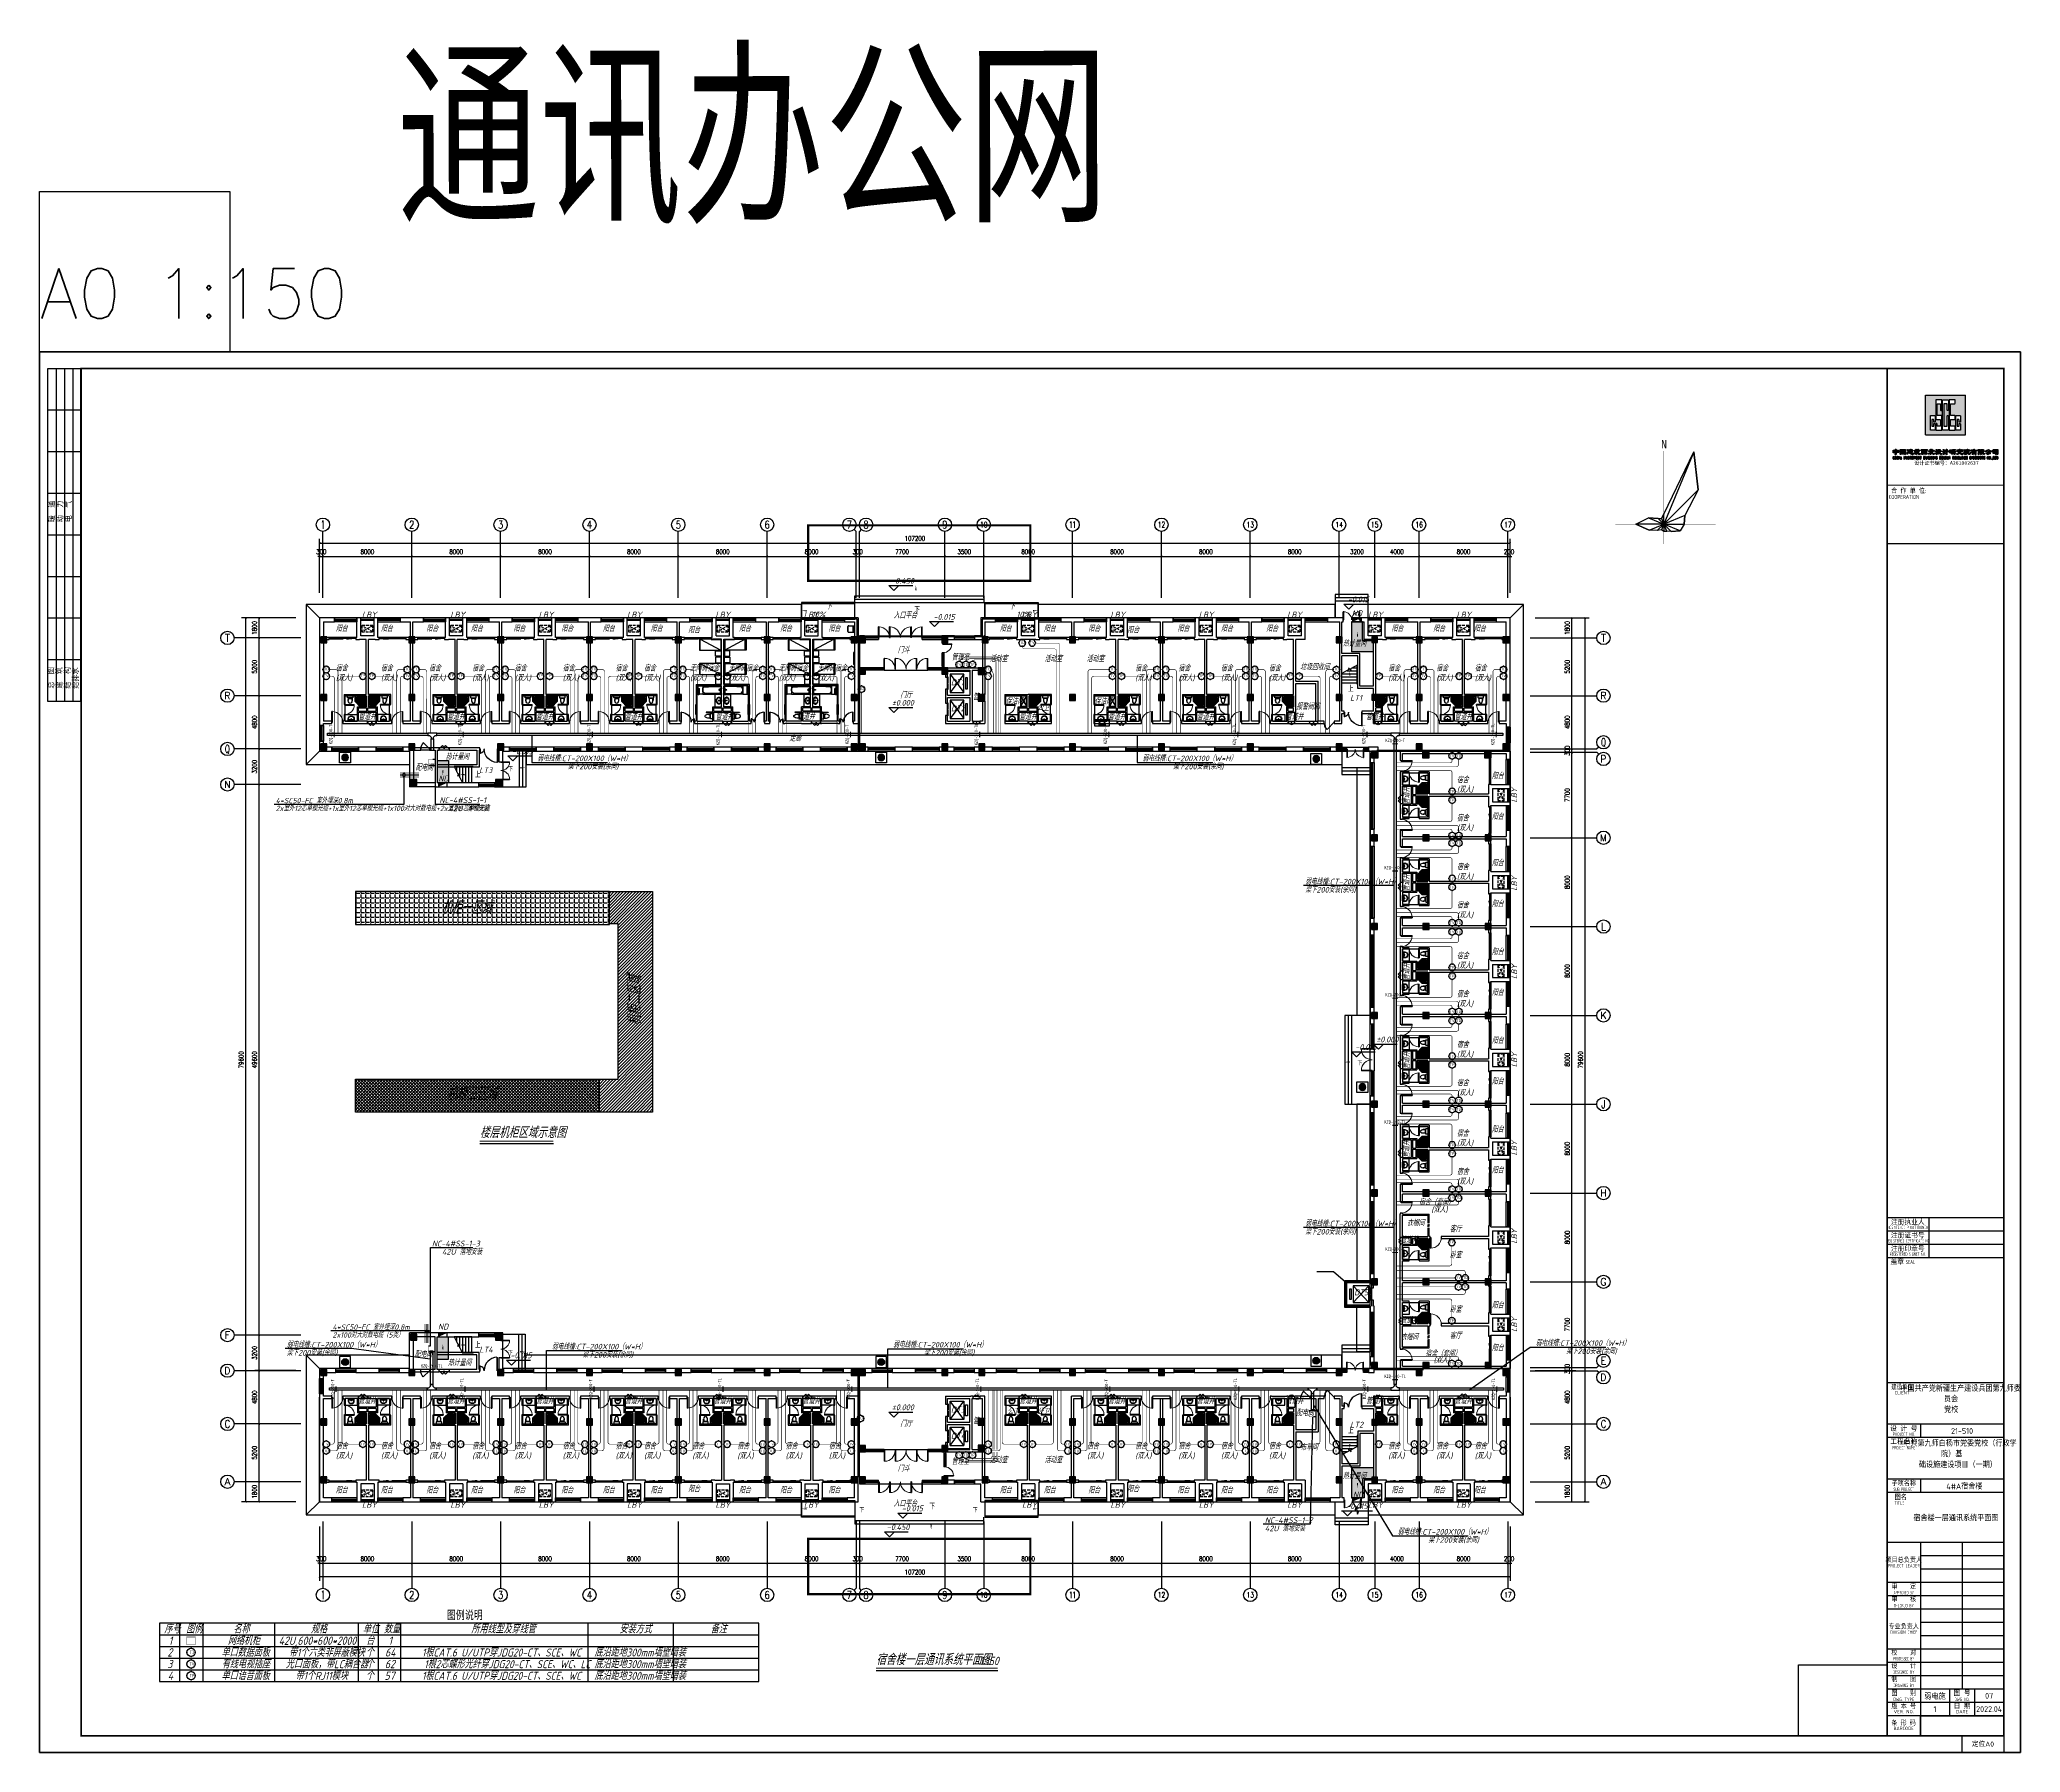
# Model space of a CAD drawing. Extents: x 0 to 2972856, y -1269770 to 0.
# Drawn here: x 2649646 to 2827996, y -974149 to -819870 of the extents above; entities that cross this region are included whole.
import ezdxf
from ezdxf.enums import TextEntityAlignment as Align

# ---------------------------------------------------------------- set-up
doc = ezdxf.new("R2010")
doc.units = 0
doc.header["$LTSCALE"] = 1000
doc.header["$PDSIZE"] = 50
doc.linetypes.add('DASH', pattern=[0.35, 0.25, -0.1])
doc.linetypes.add('接地线', pattern=[1.35002, 0.5, -1e-05, 1e-05, 0.5, -0.125, 0.1, -0.125])
for name, color, linetype in [('1-建筑底图', 8, 'Continuous'), ('AXIS_TEXT', 7, 'Continuous'), ('BTTK', 7, 'Continuous'), ('CABLETRAY_DIM', 3, 'Continuous'), ('CABLETRAY_PDS', 4, 'Continuous'), ('DIM_LEAD', 251, 'Continuous'), ('EQUIP-通讯', 3, 'Continuous'), ('fur', 253, 'Continuous'), ('Logo', 4, 'Continuous'), ('PUB_TEXT', 7, 'Continuous'), ('PUB_TITLE', 7, 'Continuous'), ('TEL_SYMB', 3, 'Continuous'), ('TEL_TAB', 7, 'Continuous'), ('TEL_TEXT', 7, 'Continuous'), ('WIRE-综合布线', 4, 'Continuous'), ('图框', 7, 'Continuous'), ('抗震支吊架', 2, 'Continuous'), ('洁具', 251, 'Continuous'), ('电-标注', 1, 'Continuous'), ('电-线路-接地网', 6, '接地线'), ('空调外机', 251, 'Continuous'), ('防火分区', 255, 'Continuous')]:
    doc.layers.add(name, color=color, linetype=linetype)
doc.layers.add('yichutu', color=7, linetype='Continuous', true_color=0xffffff, plot=False)
doc.layers.add('条形码', color=7, linetype='Continuous', plot=False)
doc.layers.add('验收章', color=7, linetype='Continuous', plot=False)
doc.styles.add('-黑体_T3', font='', dxfattribs={"width": 0.8})
doc.styles.add('_TCH_AXIS', font='COMPLEX', dxfattribs={"bigfont": 'GBCBIG'})
doc.styles.add('_TCH_DIM', font='SIMPLEX', dxfattribs={"bigfont": 'GBCBIG'})
doc.styles.add('_TEL_ATTDEF', font='GBENOR', dxfattribs={"width": 0.8, "height": 3, "bigfont": 'GBCBIG'})
doc.styles.add('_TEL_DIM', font='SIMPLEX', dxfattribs={"width": 0.8, "height": 3.5, "bigfont": 'HZTXT'})
doc.styles.add('A_DIM_T3', font='SIMPLEX', dxfattribs={"width": 0.7, "bigfont": 'HZ'})
doc.styles.add('COMPLEX', font='COMPLEX')
doc.styles.add('HT', font='')
doc.styles.add('HZ(TK)', font='geniso.shx', dxfattribs={"width": 0.9, "bigfont": 'hztxt.shx'})
doc.styles.add('JD', font='isocp.shx', dxfattribs={"width": 0.9, "bigfont": 'jd.shx'})
doc.styles.add('kzcad', font='', dxfattribs={"width": 0.8})
doc.styles.get("Standard").update_dxf_attribs({"font": 'gbeitc.shx', "bigfont": 'gbcbig.shx'})
doc.styles.add('黑体', font='')
doc.styles.get('-黑体_T3').set_extended_font_data('SimHei')
doc.styles.get('HT').set_extended_font_data('SimHei')
doc.styles.get('kzcad').set_extended_font_data('SimSun')
doc.styles.get('黑体').set_extended_font_data('SimHei')
doc.linetypes.add('JIEDI', pattern='A,1.25,-0.25,0.25,-0.25,0.625,["/",Standard,S=0.6,R=0,X=0,Y=-0.3],0.625,-0.25,0.25,-0.25', length=4)
doc.dimstyles.new('_TCH_ARCH&&150', dxfattribs={"dimtxt": 420, "dimasz": 150, "dimexe": 375, "dimexo": 450, "dimgap": 202.5, "dimtad": 1, "dimdec": 0, "dimzin": 0, "dimdsep": 46, "dimtxsty": 'A_DIM_T3', "dimblk": 'ARCHTICK', "dimcen": 0.09, "dimclrt": 7, "dimazin": 2, "dimtfac": 1, "dimtdec": 0, "dimtix": 1, "dimtmove": 2, "dimatfit": 3, "dimfxl": 150, "dimtolj": 1, "dimtzin": 0, "dimarcsym": 0})

# ---------------------------------------------------------------- blocks, each defined once
blk = doc.blocks.new('$lvtry$00000178')
at = {"color": 0}
for p, q in [((-238, 0), (238, 0)), ((-214, -36), (-272, -91)), ((-180, -23), (180, -23)), ((-142, -105), (140, -105)), ((140, -105), (-142, -105)), ((216, -37), (268, -91))]:
    blk.add_line(p, q, dxfattribs=at)
blk.add_lwpolyline([(-104, -430, 0.2246983), (110, -425, 0.3480459), (269, -79), (239, 0), (-241, 0), (-271, -79, 0.3568438)], format="xyb", close=True, dxfattribs=at)
for centre, radius in [((-100, -65), 16.3), ((1, -172), 31.6), ((100, -65), 16.3)]:
    blk.add_circle(centre, radius, dxfattribs=at)
at = {"color": 0, "lineweight": 13}
blk.add_circle((1, -172), 23, dxfattribs=at)
at = {"color": 0}
for centre, radius, start, end in [((-142, -205), 100, 90, 190.56023), ((-1, -179), 243, 190.56023, 349.43977), ((-180, -73), 50, 90, 133.18096), ((140, -205), 100, 349.43977, 90), ((180, -73), 50, 44.56072, 90)]:
    blk.add_arc(centre, radius, start, end, dxfattribs=at)
for p in [(0, -65), (1, -172)]:
    blk.add_point(p, dxfattribs=at)
blk = doc.blocks.new('$equip$00003204')
at = {"const_width": 0.05}
blk.add_lwpolyline([(0, 0.5, -1), (0, -0.5, -1), (0, 0.5, 0.021884)], format="xyb", dxfattribs=at)
blk.add_circle((0, 0), 0.5)
for p in [(-0.5, 0), (0, 0.5), (0.5, 0), (0, -0.5)]:
    blk.add_point(p)
at = {"color": 7, "style": '_TEL_ATTDEF'}
blk.add_attdef('$TEXT$', text='', height=0.4, dxfattribs=at).set_placement((0, 0), align=Align.MIDDLE_CENTER)
at = {"color": 7, "style": '_TEL_DIM', "flags": 1}
for tag in ['A', 'REMARK']:
    blk.add_attdef(tag, text='', height=0.00002, dxfattribs=at).set_placement((0, 0), align=Align.MIDDLE_CENTER)
blk = doc.blocks.new('$equip$00003208')
at = {"const_width": 0.05}
blk.add_lwpolyline([(0, 0.5, -1), (0, -0.5, -1), (0, 0.5, 0.021884)], format="xyb", dxfattribs=at)
blk.add_circle((0, 0), 0.5)
for p in [(-0.5, 0), (0, 0.5), (0.5, 0), (0, -0.5)]:
    blk.add_point(p)
at = {"color": 7, "style": '_TEL_ATTDEF'}
blk.add_attdef('$TEXT$', text='', height=0.4, dxfattribs=at).set_placement((0, 0), align=Align.MIDDLE_CENTER)
at = {"color": 7, "style": '_TEL_DIM', "flags": 1}
for tag in ['A', 'REMARK']:
    blk.add_attdef(tag, text='', height=0.00002, dxfattribs=at).set_placement((0, 0), align=Align.MIDDLE_CENTER)
blk = doc.blocks.new('$equip$00003209')
at = {"const_width": 0.05}
blk.add_lwpolyline([(0, 0.5, -1), (0, -0.5, -1), (0, 0.5, 0.021884)], format="xyb", dxfattribs=at)
blk.add_circle((0, 0), 0.5)
for p in [(-0.5, 0), (0, 0.5), (0.5, 0), (0, -0.5)]:
    blk.add_point(p)
at = {"color": 7, "style": '_TEL_ATTDEF'}
blk.add_attdef('$TEXT$', text='', height=0.4, dxfattribs=at).set_placement((0, 0), align=Align.MIDDLE_CENTER)
at = {"color": 7, "style": '_TEL_DIM', "flags": 1}
for tag in ['A', 'REMARK']:
    blk.add_attdef(tag, text='', height=0.00002, dxfattribs=at).set_placement((0, 0), align=Align.MIDDLE_CENTER)
blk = doc.blocks.new('19寸标准机柜')
at = {"layer": 'CABLETRAY_PDS'}
blk.add_line((-300, 0), (-100, 0), dxfattribs=at)
at = {"layer": '电-线路-接地网', "color": 3, "linetype": 'JIEDI', "const_width": 15}
blk.add_lwpolyline([(-300, 0), (300, 0), (300, -600), (-300, -600)], close=True, dxfattribs=at)
at = {"layer": '电-线路-接地网', "color": 3, "linetype": 'JIEDI'}
blk.add_lwpolyline([(-300, -531), (300, -531)], dxfattribs=at)
blk = doc.blocks.new('机柜区域示意图')
at = {"layer": '电-线路-接地网', "linetype": 'ByBlock'}
h = blk.add_hatch(dxfattribs=at)
h.set_pattern_fill('ANGLE', color=3, scale=500)
h.set_pattern_definition([(0, (-2473310.3, 951515.6), (0, 1746.25), [1270, -476.25]), (90, (-2473310.3, 951515.6), (-1746.25, 1e-13), [1270, -476.25])])
h.paths.add_polyline_path([(0, 67600), (91425, 67600), (91425, 79400), (0, 79400)])
h = blk.add_hatch(dxfattribs=at)
h.set_pattern_fill('ANSI31', color=256, scale=500)
h.set_pattern_definition([(45, (-2473310.3, 951515.6), (-561.266, 561.266), [])])
h.paths.add_polyline_path([(91425, 79400), (107000, 79400), (107000, 0), (87700, 0), (87700, 11800), (94600, 11796), (94600, 67800), (91425, 67800)])
h = blk.add_hatch(dxfattribs=at)
h.set_pattern_fill('ANSI37', color=4, scale=500)
h.set_pattern_definition([(45, (-2473310.3, 951515.6), (-561.266, 561.266), []), (135, (-2473310.3, 951515.6), (-561.266, -561.266), [])])
h.paths.add_polyline_path([(0, 11800), (87700, 11800), (87700, 0), (0, 0)])
at = {"layer": '电-线路-接地网', "color": 3, "linetype": 'ByBlock'}
blk.add_lwpolyline([(0, 67600), (91425, 67600), (91425, 79400), (0, 79400), (0, 67600)], dxfattribs=at)
at = {"layer": '电-线路-接地网', "linetype": 'ByBlock'}
blk.add_lwpolyline([(91425, 79400), (107000, 79400), (107000, 0), (87700, 0), (87700, 11800), (94600, 11796), (94600, 67800), (91425, 67800), (91425, 79400)], dxfattribs=at)
at = {"layer": '电-线路-接地网', "color": 4, "linetype": 'ByBlock'}
blk.add_lwpolyline([(0, 11800), (87700, 11800), (87700, 0), (0, 0)], close=True, dxfattribs=at)
at = {"layer": 'TEL_TEXT', "linetype": 'ByBlock'}
for s, p in [('机柜一区域', (30999, 71247)), ('机柜三区域', (32931, 4181))]:
    blk.add_text(s, height=4822.7, dxfattribs=at).set_placement(p)
blk.add_text('机柜二区域', height=4822.7, rotation=90, dxfattribs=at).set_placement((102874, 31178))
blk = doc.blocks.new('CSCEC')
at = {"layer": 'Logo'}
h = blk.add_hatch(color=4, dxfattribs=at)
h.paths.add_polyline_path([(0, -24), (24, -24), (24, 0), (0, 0)])
h.paths.add_polyline_path([(6.2, -2.8), (9.8, -2.8), (9.8, -9.2), (9, -9.2), (9, -5.4, 0.414214), (8.8, -5.2), (7.2, -5.2, 0.414214), (7, -5.4), (7, -12.2, 0.414214), (7.2, -12.4), (9.8, -12.4), (9.8, -21.2), (6.2, -21.2), (6.2, -17.2), (7, -17.2), (7, -18.6, 0.414214), (7.2, -18.8), (8.8, -18.8, 0.414214), (9, -18.6), (9, -15, 0.414214), (8.8, -14.8), (6.2, -14.8)], flags=16)
h.paths.add_polyline_path([(10.2, -2.8), (13.8, -2.8), (13.8, -9.2), (13, -9.2), (13, -5.4, 0.414214), (12.8, -5.2), (11.2, -5.2, 0.414214), (11, -5.4), (11, -18.6, 0.414214), (11.2, -18.8), (12.8, -18.8, 0.414214), (13, -18.6), (13, -12.4), (13.8, -12.4), (13.8, -21.2), (10.2, -21.2)], flags=16)
h.paths.add_polyline_path([(5.8, -12.4), (5.8, -16.4), (5, -16.4), (5, -15, 0.414214), (4.8, -14.8), (4, -14.8, 0.414214), (3.8, -15), (3.8, -18.6, 0.414214), (4, -18.8), (4.8, -18.8, 0.414214), (5, -18.6), (5, -17.2), (5.8, -17.2), (5.8, -21.2), (3, -21.2), (3, -12.4)], flags=16)
h.paths.add_polyline_path([(14.2, -2.8), (17.8, -2.8), (17.8, -5.2), (15.2, -5.2, 0.414214), (15, -5.4), (15, -12.2, 0.414214), (15.2, -12.4), (17.8, -12.4), (17.8, -14.8), (15.2, -14.8, 0.414214), (15, -15), (15, -18.6, 0.414214), (15.2, -18.8), (17.8, -18.8), (17.8, -21.2), (14.2, -21.2)], flags=16)
h.paths.add_polyline_path([(21, -12.4), (21, -16.4), (20.2, -16.4), (20.2, -15, 0.414214), (20, -14.8), (19.2, -14.8, 0.414214), (19, -15), (19, -18.6, 0.414214), (19.2, -18.8), (20, -18.8, 0.414214), (20.2, -18.6), (20.2, -17.2), (21, -17.2), (21, -21.2), (18.2, -21.2), (18.2, -12.4)], flags=16)
for p, q in [((0, -24), (0, 0)), ((0, 0), (24, 0)), ((0, 0), (24, 0)), ((24, -24), (24, 0)), ((0, -24), (24, -24))]:
    blk.add_line(p, q, dxfattribs=at)
for points in [[(8.8, -5.2, -0.414214), (9, -5.4), (9, -9, 0.414214), (9.2, -9.2), (9.6, -9.2, 0.414214), (9.8, -9), (9.8, -3, 0.414214), (9.6, -2.8), (6.4, -2.8, 0.414214), (6.2, -3), (6.2, -14.6, 0.414214), (6.4, -14.8), (8.8, -14.8, -0.414214), (9, -15), (9, -18.6, -0.414214), (8.8, -18.8), (7.2, -18.8, -0.414214), (7, -18.6), (7, -17.4, 0.414214), (6.8, -17.2), (6.4, -17.2, 0.414214), (6.2, -17.4), (6.2, -21, 0.414214), (6.4, -21.2), (9.6, -21.2, 0.414214), (9.8, -21), (9.8, -12.6, 0.414214), (9.6, -12.4), (7.2, -12.4, -0.414214), (7, -12.2), (7, -5.4, -0.414214), (7.2, -5.2)], [(12.8, -18.8, 0.414214), (13, -18.6), (13, -12.6, -0.414214), (13.2, -12.4), (13.6, -12.4, -0.414214), (13.8, -12.6), (13.8, -21, -0.414214), (13.6, -21.2), (10.4, -21.2, -0.414214), (10.2, -21), (10.2, -3, -0.414214), (10.4, -2.8), (13.6, -2.8, -0.414214), (13.8, -3), (13.8, -9, -0.414214), (13.6, -9.2), (13.2, -9.2, -0.414214), (13, -9), (13, -5.4, 0.414214), (12.8, -5.2), (11.2, -5.2, 0.414214), (11, -5.4), (11, -18.6, 0.414214), (11.2, -18.8)], [(15.2, -12.4, -0.414214), (15, -12.2), (15, -5.4, -0.414214), (15.2, -5.2), (17.6, -5.2, 0.414214), (17.8, -5), (17.8, -3, 0.414214), (17.6, -2.8), (14.4, -2.8, 0.414214), (14.2, -3), (14.2, -21, 0.414214), (14.4, -21.2), (17.6, -21.2, 0.414214), (17.8, -21), (17.8, -19, 0.414214), (17.6, -18.8), (15.2, -18.8, -0.414214), (15, -18.6), (15, -15, -0.414214), (15.2, -14.8), (17.6, -14.8, 0.414214), (17.8, -14.6), (17.8, -12.6, 0.414214), (17.6, -12.4)], [(4.9, -18.8, 0.414214), (5, -18.7), (5, -17.3, -0.414214), (5.1, -17.2), (5.7, -17.2, -0.414214), (5.8, -17.3), (5.8, -21.1, -0.414214), (5.7, -21.2), (3.1, -21.2, -0.414214), (3, -21.1), (3, -12.5, -0.414214), (3.1, -12.4), (5.7, -12.4, -0.414214), (5.8, -12.5), (5.8, -16.3, -0.414214), (5.7, -16.4), (5.1, -16.4, -0.414214), (5, -16.3), (5, -14.9, 0.414214), (4.9, -14.8), (3.9, -14.8, 0.414214), (3.8, -14.9), (3.8, -18.7, 0.414214), (3.9, -18.8)], [(20.1, -18.8, 0.414214), (20.2, -18.7), (20.2, -17.3, -0.414214), (20.3, -17.2), (20.9, -17.2, -0.414214), (21, -17.3), (21, -21.1, -0.414214), (20.9, -21.2), (18.3, -21.2, -0.414214), (18.2, -21.1), (18.2, -12.5, -0.414214), (18.3, -12.4), (20.9, -12.4, -0.414214), (21, -12.5), (21, -16.3, -0.414214), (20.9, -16.4), (20.3, -16.4, -0.414214), (20.2, -16.3), (20.2, -14.9, 0.414214), (20.1, -14.8), (19.1, -14.8, 0.414214), (19, -14.9), (19, -18.7, 0.414214), (19.1, -18.8)]]:
    blk.add_lwpolyline(points, format="xyb", close=True, dxfattribs=at)
blk = doc.blocks.new('vhtemplate_2020年新竖式图框_A0')
at = {"layer": 'Logo'}
h = blk.add_hatch(color=4, dxfattribs=at)
h.dxf.hatch_style = 1
h.paths.add_polyline_path([(1113.4, 780.6), (1113.1, 780.5), (1112.8, 780.4), (1112.7, 780.4), (1112.7, 780.6), (1112.6, 781.3), (1112.6, 781.6), (1112.6, 781.8), (1112.6, 781.9), (1112.7, 781.9), (1112.8, 781.9), (1113.2, 781.8), (1113.6, 781.9), (1113.9, 781.8), (1113.9, 782.4), (1114, 782.5), (1114, 782.6), (1114.2, 782.6), (1114.3, 782.5), (1114.4, 782.4), (1114.4, 782.2), (1114.4, 781.9), (1114.7, 781.9), (1114.9, 781.8), (1115.3, 781.9), (1115.4, 781.9), (1115.5, 781.9), (1115.6, 781.9), (1115.7, 781.9), (1115.8, 781.7), (1115.8, 781.6), (1115.8, 781.2), (1115.8, 780.8), (1115.8, 780.7), (1115.7, 780.5), (1115.7, 780.5), (1115.6, 780.4), (1115.4, 780.5), (1115, 780.6), (1114.4, 780.6), (1114.4, 780), (1114.4, 779.5), (1114.3, 779.3), (1114.2, 779.2), (1114.1, 779.2), (1114, 779.2), (1113.9, 779.3), (1113.9, 779.4), (1113.9, 780.6)])
h.paths.add_polyline_path([(1113.5, 781.5), (1113.1, 781.5), (1113, 781.4), (1113, 781.2), (1113, 781), (1113, 780.9), (1113.1, 780.9), (1113.6, 780.9), (1113.9, 780.9), (1113.9, 781.5)], flags=16)
h.paths.add_polyline_path([(1115.4, 781), (1115.4, 781.1), (1115.4, 781.2), (1115.4, 781.3), (1115.4, 781.4), (1115.3, 781.5), (1114.9, 781.5), (1114.4, 781.5), (1114.4, 780.9), (1114.9, 780.9), (1115.3, 780.9)], flags=16)
h = blk.add_hatch(color=4, dxfattribs=at)
h.dxf.hatch_style = 1
h.paths.add_polyline_path([(1113.3, 777.9), (1113.2, 778), (1113.1, 778.1), (1113, 778.1), (1112.9, 778), (1112.8, 777.8), (1112.7, 777.5), (1112.7, 777.2), (1112.8, 776.9), (1112.9, 776.6), (1113, 776.6), (1113.1, 776.6), (1113.2, 776.6), (1113.3, 776.8), (1113.4, 776.9), (1113.4, 776.9), (1113.3, 776.8), (1113.2, 776.6), (1113.1, 776.5), (1113, 776.5), (1112.8, 776.6), (1112.7, 776.8), (1112.6, 776.9), (1112.6, 777.2), (1112.6, 777.5), (1112.6, 777.8), (1112.7, 777.9), (1112.8, 778.1), (1113, 778.1), (1113.1, 778.1), (1113.2, 778.1), (1113.3, 777.9), (1113.4, 778.2), (1113.4, 777.6)])
h.paths.add_polyline_path([(1114.3, 776.5), (1114.3, 776.6), (1114.4, 776.6), (1114.4, 776.6), (1114.5, 776.7), (1114.5, 777.4), (1113.9, 777.4), (1113.9, 776.7), (1114, 776.6), (1114, 776.6), (1114.1, 776.6), (1114.1, 776.5), (1113.7, 776.5), (1113.7, 776.6), (1113.7, 776.6), (1113.8, 776.6), (1113.8, 776.7), (1113.8, 778), (1113.8, 778.1), (1113.7, 778.1), (1113.7, 778.1), (1113.7, 778.1), (1114.1, 778.1), (1114.1, 778.1), (1114, 778.1), (1114, 778.1), (1113.9, 778), (1113.9, 777.4), (1114.5, 777.4), (1114.5, 778), (1114.4, 778.1), (1114.4, 778.1), (1114.3, 778.1), (1114.3, 778.1), (1114.7, 778.1), (1114.7, 778.1), (1114.7, 778.1), (1114.6, 778.1), (1114.6, 778), (1114.6, 776.7), (1114.6, 776.6), (1114.7, 776.6), (1114.7, 776.6), (1114.7, 776.5)])
h.paths.add_polyline_path([(1115, 776.5), (1115, 776.6), (1115, 776.6), (1115.1, 776.6), (1115.1, 776.7), (1115.1, 778), (1115.1, 778.1), (1115, 778.1), (1115, 778.1), (1115, 778.1), (1115.4, 778.1), (1115.4, 778.1), (1115.3, 778.1), (1115.3, 778.1), (1115.2, 778), (1115.2, 776.7), (1115.3, 776.6), (1115.3, 776.6), (1115.4, 776.6), (1115.4, 776.5)])
h.paths.add_polyline_path([(1116.6, 778.1), (1116.5, 778), (1116.5, 776.5), (1116.5, 776.5), (1115.8, 778.1), (1115.8, 776.6), (1115.9, 776.6), (1115.9, 776.6), (1115.9, 776.5), (1115.6, 776.5), (1115.6, 776.6), (1115.7, 776.6), (1115.8, 776.6), (1115.8, 778), (1115.7, 778.1), (1115.6, 778.1), (1115.6, 778.1), (1115.9, 778.1), (1116.5, 776.8), (1116.5, 778), (1116.4, 778.1), (1116.4, 778.1), (1116.4, 778.1), (1116.7, 778.1), (1116.7, 778.1)])
h.paths.add_polyline_path([(1117.4, 776.5), (1117.4, 776.6), (1117.5, 776.6), (1117.6, 776.6), (1117.6, 776.7), (1117.5, 777), (1117.1, 777), (1117, 776.6), (1117.1, 776.6), (1117.2, 776.6), (1117.2, 776.5), (1116.8, 776.5), (1116.8, 776.6), (1116.9, 776.6), (1116.9, 776.6), (1117.3, 778.1), (1117.3, 778.1), (1117.7, 776.7), (1117.8, 776.6), (1117.8, 776.6), (1117.8, 776.5)])
h.paths.add_polyline_path([(1117.3, 777.9), (1117.1, 777), (1117.5, 777)], flags=16)
h = blk.add_hatch(color=4, dxfattribs=at)
h.dxf.hatch_style = 1
h.paths.add_polyline_path([(1117.5, 781.7), (1117.6, 781.7), (1118.3, 781.7), (1119, 781.7), (1119.2, 781.7), (1119.4, 781.6), (1119.4, 781.6), (1119.4, 781.5), (1119.3, 781.5), (1118.6, 781.5), (1118.6, 781.1), (1119.2, 781.1), (1119.3, 781.1), (1119.3, 781), (1119.3, 780.9), (1119.2, 780.9), (1118.9, 780.9), (1118.6, 780.9), (1118.6, 780.4), (1119.4, 780.4), (1119.5, 780.3), (1119.5, 780.2), (1119.4, 780.2), (1119.3, 780.2), (1118.3, 780.2), (1117.9, 780.1), (1117.5, 780.1), (1117.4, 780.1), (1117.4, 780.1), (1117.4, 780.2), (1117.5, 780.4), (1117.6, 780.4), (1117.7, 780.4), (1118, 780.4), (1118.3, 780.4), (1118.3, 780.9), (1117.7, 780.8), (1117.6, 780.8), (1117.6, 780.9), (1117.7, 781.1), (1117.8, 781.2), (1118.1, 781.1), (1118.3, 781.1), (1118.3, 781.5), (1117.9, 781.5), (1117.5, 781.4), (1117.4, 781.4), (1117.4, 781.5)], flags=0)
h.paths.add_polyline_path([(1118.3, 782.3), (1118.9, 782.3), (1119.5, 782.3), (1119.7, 782.3), (1119.8, 782.3), (1120, 782.3), (1120.1, 782.1), (1120.1, 782), (1120, 780.9), (1120, 779.7), (1120, 779.5), (1119.9, 779.4), (1119.7, 779.4), (1119.6, 779.4), (1119.3, 779.5), (1118.9, 779.6), (1117.9, 779.6), (1117.5, 779.5), (1117.3, 779.5), (1117.2, 779.4), (1117, 779.4), (1116.9, 779.5), (1116.9, 779.6), (1116.9, 779.8), (1116.9, 779.9), (1116.9, 781.2), (1116.8, 781.9), (1116.8, 782), (1116.9, 782.3), (1117.1, 782.4), (1117.3, 782.4)])
h.paths.add_polyline_path([(1119.3, 780.8), (1119.4, 780.7), (1119.4, 780.6), (1119.2, 780.5), (1119.1, 780.5), (1119, 780.6), (1119.2, 780.8)], flags=0)
h.paths.add_polyline_path([(1117.2, 780.8), (1117.2, 779.9), (1117.3, 779.9), (1117.4, 779.9), (1118.4, 779.9), (1119.4, 779.9), (1119.5, 779.9), (1119.6, 779.9), (1119.6, 780), (1119.6, 780.1), (1119.7, 781.7), (1119.6, 781.9), (1119.5, 782), (1119.1, 782), (1118.2, 782), (1117.4, 782), (1117.3, 782), (1117.3, 781.9), (1117.2, 781.6)], flags=16)
h = blk.add_hatch(color=4, dxfattribs=at)
h.dxf.hatch_style = 1
h.paths.add_polyline_path([(1117.5, 781.7), (1117.6, 781.7), (1118.3, 781.7), (1119, 781.7), (1119.2, 781.7), (1119.4, 781.6), (1119.4, 781.6), (1119.4, 781.5), (1119.3, 781.5), (1118.6, 781.5), (1118.6, 781.1), (1119.2, 781.1), (1119.3, 781.1), (1119.3, 781), (1119.3, 780.9), (1119.2, 780.9), (1118.9, 780.9), (1118.6, 780.9), (1118.6, 780.4), (1119.4, 780.4), (1119.5, 780.3), (1119.5, 780.2), (1119.4, 780.2), (1119.3, 780.2), (1118.3, 780.2), (1117.9, 780.1), (1117.5, 780.1), (1117.4, 780.1), (1117.4, 780.1), (1117.4, 780.2), (1117.5, 780.4), (1117.6, 780.4), (1117.7, 780.4), (1118, 780.4), (1118.3, 780.4), (1118.3, 780.9), (1117.7, 780.8), (1117.6, 780.8), (1117.6, 780.9), (1117.7, 781.1), (1117.8, 781.2), (1118.1, 781.1), (1118.3, 781.1), (1118.3, 781.5), (1117.9, 781.5), (1117.5, 781.4), (1117.4, 781.4), (1117.4, 781.5)])
h = blk.add_hatch(color=4, dxfattribs=at)
h.dxf.hatch_style = 1
h.paths.add_polyline_path([(1119.3, 780.8), (1119.4, 780.7), (1119.4, 780.6), (1119.2, 780.5), (1119.1, 780.5), (1119, 780.6), (1119.2, 780.8)])
h = blk.add_hatch(color=4, dxfattribs=at)
h.dxf.hatch_style = 1
h.paths.add_polyline_path([(1120.1, 778.1), (1120, 778), (1120, 776.5), (1120, 776.5), (1119.3, 778.1), (1119.3, 776.6), (1119.4, 776.6), (1119.4, 776.6), (1119.4, 776.5), (1119.1, 776.5), (1119.1, 776.6), (1119.2, 776.6), (1119.3, 776.6), (1119.3, 778), (1119.2, 778.1), (1119.1, 778.1), (1119.1, 778.1), (1119.4, 778.1), (1120, 776.8), (1120, 778), (1119.9, 778.1), (1119.9, 778.1), (1119.9, 778.1), (1120.2, 778.1), (1120.2, 778.1)])
h.paths.add_polyline_path([(1121.3, 776.9), (1121.2, 776.8), (1121.1, 776.6), (1120.9, 776.5), (1120.8, 776.5), (1120.8, 776.5), (1120.7, 776.6), (1120.6, 776.8), (1120.5, 776.9), (1120.5, 777.2), (1120.5, 777.5), (1120.5, 777.8), (1120.6, 777.9), (1120.7, 778.1), (1120.8, 778.1), (1120.9, 778.1), (1120.9, 778.1), (1121.1, 778.1), (1121.2, 777.9), (1121.3, 777.8), (1121.3, 777.5), (1121.3, 777.2)])
h.paths.add_polyline_path([(1121.2, 777.5), (1121.1, 777.8), (1121, 778), (1120.9, 778.1), (1120.8, 778.1), (1120.7, 778), (1120.6, 777.8), (1120.6, 777.5), (1120.6, 777.2), (1120.6, 776.9), (1120.7, 776.6), (1120.8, 776.6), (1120.9, 776.6), (1121, 776.6), (1121.1, 776.9), (1121.2, 777.2)], flags=16)
h.paths.add_polyline_path([(1122.5, 776.5), (1122.4, 776.5), (1122.3, 776.7), (1122.2, 777.1), (1122.2, 777.3), (1122.1, 777.4), (1121.9, 777.4), (1121.9, 776.7), (1121.9, 776.6), (1122, 776.6), (1122, 776.6), (1122, 776.5), (1121.6, 776.5), (1121.6, 776.6), (1121.6, 776.6), (1121.7, 776.6), (1121.7, 776.7), (1121.7, 778), (1121.7, 778.1), (1121.6, 778.1), (1121.6, 778.1), (1121.6, 778.1), (1122.2, 778.1), (1122.4, 778.1), (1122.5, 778), (1122.5, 777.8), (1122.5, 777.7), (1122.5, 777.5), (1122.4, 777.4), (1122.2, 777.4), (1122.1, 777.4), (1122.2, 777.3), (1122.2, 777.2), (1122.4, 776.8), (1122.5, 776.7), (1122.5, 776.7), (1122.5, 776.8), (1122.5, 776.9), (1122.6, 776.9), (1122.6, 776.7)])
h.paths.add_polyline_path([(1122.4, 777.9), (1122.3, 778), (1122.2, 778.1), (1122, 778.1), (1121.9, 778.1), (1121.9, 778), (1121.9, 777.4), (1122.2, 777.4), (1122.3, 777.5), (1122.4, 777.6)], flags=16)
h.paths.add_polyline_path([(1123.6, 777.7), (1123.6, 778), (1123.6, 778), (1123.5, 778.1), (1123.4, 778.1), (1123.3, 778.1), (1123.3, 778), (1123.3, 776.7), (1123.3, 776.6), (1123.4, 776.6), (1123.4, 776.6), (1123.4, 776.5), (1123, 776.5), (1123, 776.6), (1123, 776.6), (1123.1, 776.6), (1123.1, 776.7), (1123.1, 778), (1123.1, 778.1), (1123, 778.1), (1122.9, 778.1), (1122.9, 778), (1122.8, 778), (1122.8, 777.7), (1122.8, 777.7), (1122.8, 778.1), (1123.7, 778.1), (1123.7, 777.7)])
h.paths.add_polyline_path([(1124.5, 776.5), (1124.5, 776.6), (1124.6, 776.6), (1124.6, 776.6), (1124.7, 776.7), (1124.7, 777.4), (1124.1, 777.4), (1124.1, 776.7), (1124.2, 776.6), (1124.2, 776.6), (1124.3, 776.6), (1124.3, 776.5), (1123.9, 776.5), (1123.9, 776.6), (1123.9, 776.6), (1124, 776.6), (1124, 776.7), (1124, 778), (1124, 778.1), (1123.9, 778.1), (1123.9, 778.1), (1123.9, 778.1), (1124.3, 778.1), (1124.3, 778.1), (1124.2, 778.1), (1124.2, 778.1), (1124.1, 778), (1124.1, 777.4), (1124.7, 777.4), (1124.7, 778), (1124.6, 778.1), (1124.6, 778.1), (1124.5, 778.1), (1124.5, 778.1), (1124.9, 778.1), (1124.9, 778.1), (1124.9, 778.1), (1124.8, 778.1), (1124.8, 778), (1124.8, 776.7), (1124.8, 776.6), (1124.9, 776.6), (1124.9, 776.6), (1124.9, 776.5)])
h.paths.add_polyline_path([(1126.2, 778.1), (1126.1, 778), (1125.9, 776.5), (1125.9, 776.5), (1125.7, 778), (1125.5, 776.5), (1125.5, 776.5), (1125.3, 778), (1125.2, 778.1), (1125.2, 778.1), (1125.1, 778.1), (1125.1, 778.1), (1125.5, 778.1), (1125.5, 778.1), (1125.5, 778.1), (1125.4, 778.1), (1125.4, 778), (1125.5, 777), (1125.7, 778.1), (1125.8, 778.1), (1126, 777), (1126.1, 778), (1126, 778.1), (1126, 778.1), (1126, 778.1), (1126.3, 778.1), (1126.3, 778.1)])
h.paths.add_polyline_path([(1126.4, 776.5), (1126.4, 776.6), (1126.5, 776.6), (1126.6, 776.6), (1126.6, 776.7), (1126.6, 778), (1126.6, 778.1), (1126.5, 778.1), (1126.4, 778.1), (1126.4, 778.1), (1127.3, 778.1), (1127.3, 777.7), (1127.3, 777.7), (1127.3, 778), (1127.2, 778), (1127.2, 778.1), (1127, 778.1), (1126.8, 778.1), (1126.8, 778.1), (1126.7, 778), (1126.7, 777.4), (1126.8, 777.4), (1127, 777.4), (1127, 777.5), (1127, 777.8), (1127, 777), (1127, 777.3), (1127, 777.3), (1126.8, 777.4), (1126.7, 777.4), (1126.7, 776.7), (1126.8, 776.6), (1126.8, 776.6), (1127, 776.6), (1127.2, 776.6), (1127.2, 776.7), (1127.3, 776.7), (1127.3, 777), (1127.3, 777), (1127.3, 776.5)])
h.paths.add_polyline_path([(1128.3, 776.7), (1128.3, 776.6), (1128.1, 776.5), (1128, 776.5), (1127.8, 776.6), (1127.7, 776.8), (1127.6, 776.5), (1127.6, 777.1), (1127.7, 776.8), (1127.8, 776.6), (1128, 776.6), (1128.1, 776.6), (1128.3, 776.6), (1128.3, 776.8), (1128.3, 777), (1128.3, 777.1), (1128.2, 777.2), (1127.8, 777.4), (1127.7, 777.5), (1127.6, 777.7), (1127.6, 777.9), (1127.7, 778.1), (1127.9, 778.1), (1128.1, 778.1), (1128.2, 778.1), (1128.3, 777.9), (1128.4, 778.2), (1128.4, 777.6), (1128.3, 777.9), (1128.2, 778), (1128.1, 778.1), (1127.9, 778.1), (1127.8, 778), (1127.7, 777.9), (1127.7, 777.8), (1127.8, 777.6), (1127.9, 777.5), (1128.2, 777.4), (1128.3, 777.2), (1128.4, 777.1), (1128.4, 776.9)])
h.paths.add_polyline_path([(1129.5, 777.7), (1129.5, 778), (1129.4, 778), (1129.4, 778.1), (1129.3, 778.1), (1129.2, 778.1), (1129.2, 778), (1129.2, 776.7), (1129.2, 776.6), (1129.3, 776.6), (1129.3, 776.6), (1129.3, 776.5), (1128.9, 776.5), (1128.9, 776.6), (1128.9, 776.6), (1129, 776.6), (1129, 776.7), (1129, 778), (1129, 778.1), (1128.9, 778.1), (1128.8, 778.1), (1128.7, 778), (1128.7, 778), (1128.7, 777.7), (1128.6, 777.7), (1128.6, 778.1), (1129.5, 778.1), (1129.5, 777.7)])
h = blk.add_hatch(color=4, dxfattribs=at)
h.dxf.hatch_style = 1
h.paths.add_polyline_path([(1122.6, 782.1), (1122.5, 782), (1122.5, 782.1), (1122.4, 782.1), (1122.4, 782.2), (1122.5, 782.3), (1122.6, 782.3), (1123, 782.3), (1123, 782.5), (1123.1, 782.6), (1123.2, 782.6), (1123.3, 782.5), (1123.4, 782.4), (1123.4, 782.3), (1123.8, 782.3), (1123.9, 782.3), (1124, 782.3), (1124.1, 782.3), (1124.1, 782.2), (1124.1, 781.9), (1124.3, 781.9), (1124.5, 781.9), (1124.5, 781.8), (1124.5, 781.8), (1124.4, 781.7), (1124.1, 781.7), (1124.1, 781.4), (1124, 781.3), (1123.9, 781.3), (1123.8, 781.3), (1123.7, 781.4), (1123.4, 781.4), (1123.4, 781.2), (1123.9, 781.2), (1124, 781.1), (1124.1, 781.1), (1124, 781), (1123.9, 781), (1123.4, 781), (1123.4, 780.8), (1123.9, 780.8), (1124.1, 780.8), (1124.2, 780.7), (1124.2, 780.6), (1124.1, 780.5), (1123.4, 780.5), (1123.4, 780.3), (1123.4, 780.2), (1123.3, 780.2), (1124.1, 780), (1124.8, 779.9), (1124.6, 779.5), (1124.5, 779.4), (1124.4, 779.3), (1124.3, 779.2), (1124.1, 779.2), (1124, 779.3), (1123.9, 779.4), (1121.9, 780.4), (1121.7, 780.1), (1121.5, 779.8), (1121.2, 779.6), (1120.9, 779.6), (1120.8, 779.6), (1120.8, 779.7), (1120.8, 779.7), (1120.9, 779.8), (1121.1, 779.9), (1121.3, 780), (1121.5, 780.3), (1121.6, 780.5), (1121.4, 780.6), (1121.2, 780.5), (1121.1, 780.5), (1121.1, 780.7), (1121.2, 780.8), (1121.3, 780.8), (1121.5, 780.8), (1121.7, 780.8), (1121.8, 781), (1121.8, 781.2), (1121.7, 781.3), (1121.6, 781.3), (1121.5, 781.3), (1121.5, 781.3), (1121.4, 781.3), (1121.4, 781.4), (1121.4, 781.5), (1121.6, 781.6), (1121.7, 781.7), (1121.7, 781.8), (1121.7, 781.9), (1121.7, 781.9), (1121.5, 781.9), (1121.2, 781.9), (1121.2, 781.9), (1121.1, 781.9), (1121.1, 782), (1121.1, 782.1), (1121.2, 782.2), (1121.3, 782.3), (1121.4, 782.3), (1121.6, 782.2), (1121.8, 782.2), (1122, 782.2), (1122.1, 782.2), (1122.1, 782.1), (1122.1, 781.9), (1121.9, 781.6), (1121.9, 781.5), (1121.9, 781.5), (1122, 781.5), (1122.1, 781.4), (1122.1, 781.2), (1122.1, 781), (1122, 780.7), (1122.2, 780.5), (1122.5, 780.4), (1123.1, 780.2), (1123.1, 780.3), (1123, 780.6), (1122.4, 780.6), (1122.3, 780.6), (1122.3, 780.7), (1122.3, 780.7), (1122.4, 780.8), (1123, 780.8), (1123, 781), (1122.7, 781), (1122.4, 780.9), (1122.4, 780.9), (1122.3, 780.9), (1122.4, 781.1), (1122.5, 781.2), (1123, 781.2), (1123, 781.4), (1122.6, 781.4), (1122.5, 781.4), (1122.4, 781.4), (1122.4, 781.5), (1122.6, 781.6), (1123, 781.6), (1123, 781.8), (1122.7, 781.8), (1122.5, 781.7), (1122.3, 781.6), (1122.2, 781.7), (1122.2, 781.8), (1122.3, 781.9), (1122.4, 781.9), (1122.5, 781.9), (1123, 781.9), (1123, 782.1)])
h.paths.add_polyline_path([(1123.4, 781.5), (1123.8, 781.5), (1123.8, 781.7), (1123.4, 781.7)], flags=16)
h.paths.add_polyline_path([(1123.8, 781.9), (1123.8, 782.1), (1123.4, 782.1), (1123.4, 781.9)], flags=16)
h = blk.add_hatch(color=4, dxfattribs=at)
h.dxf.hatch_style = 1
h.paths.add_polyline_path([(1126.2, 782.4), (1126.4, 782.5), (1126.5, 782.5), (1126.6, 782.4), (1126.6, 782.3), (1126.6, 782.3), (1126.9, 782.1), (1127, 782), (1127, 781.8), (1127, 781.8), (1126.9, 781.8), (1126.6, 781.9), (1126.5, 782), (1126.5, 781.7), (1126.5, 781.4), (1126.5, 781.3), (1126.4, 781.3), (1126.3, 781.3), (1126.3, 781.5), (1126.2, 781.9), (1125.9, 781.6), (1125.6, 781.5), (1125.4, 781.5), (1125.3, 781.6), (1125.2, 781.7), (1125.2, 781.7), (1125.6, 781.9), (1126.1, 782.2)])
h.paths.add_polyline_path([(1127.4, 782.2), (1127.5, 782.5), (1127.6, 782.5), (1127.7, 782.5), (1127.7, 782.5), (1127.8, 782.4), (1127.8, 782.4), (1127.8, 782.3), (1128.1, 782.1), (1128.5, 781.9), (1128.6, 781.8), (1128.6, 781.6), (1128.6, 781.5), (1128.5, 781.5), (1128.4, 781.6), (1128, 781.8), (1127.7, 782), (1127.8, 781.6), (1127.8, 781.5), (1127.7, 781.4), (1127.6, 781.4), (1127.5, 781.4), (1127.5, 781.7), (1127.4, 781.8), (1127.1, 781.6), (1127, 781.6), (1126.9, 781.6), (1126.9, 781.7), (1127.2, 781.9)])
h.paths.add_polyline_path([(1127.5, 781.2), (1127.7, 781.2), (1127.7, 781.3), (1127.8, 781.3), (1128, 781.2), (1128, 781), (1127.9, 780.7), (1127.9, 780.2), (1127.9, 780.1), (1128, 780), (1128.2, 779.9), (1128.4, 779.8), (1128.6, 779.8), (1128.9, 779.9), (1129, 779.9), (1129, 779.9), (1128.9, 779.6), (1128.7, 779.4), (1128.6, 779.3), (1128.4, 779.2), (1128.2, 779.3), (1128, 779.4), (1127.9, 779.5), (1127.8, 779.6), (1127.7, 779.8), (1127.6, 779.9), (1127.6, 780.5), (1127.6, 780.9), (1127.6, 781), (1127.5, 781), (1127.4, 781), (1127.3, 780.9), (1127.3, 780.6), (1127.4, 780.5), (1127.6, 780.5), (1127.6, 780.3), (1127.6, 780.2), (1127.6, 780.2), (1127.5, 780.2), (1127.3, 780.2), (1127.2, 780.4), (1127.2, 780.1), (1127.1, 779.9), (1127, 779.7), (1126.9, 779.6), (1126.7, 779.5), (1126.5, 779.4), (1126.3, 779.4), (1126.2, 779.5), (1126.2, 779.6), (1126.3, 779.7), (1126.6, 779.8), (1126.8, 779.9), (1126.9, 780.1), (1127, 780.3), (1127, 780.5), (1127, 781.1), (1127, 781.3), (1127.1, 781.3), (1127.1, 781.3), (1127.3, 781.2)])
h.paths.add_polyline_path([(1126.1, 780.5), (1126.1, 780.9), (1125.6, 780.8), (1125.5, 780.8), (1125.5, 780.9), (1125.5, 780.9), (1125.5, 781.1), (1125.6, 781.2), (1125.7, 781.2), (1125.8, 781.2), (1126.2, 781.2), (1126.7, 781.2), (1126.8, 781.1), (1126.8, 781), (1126.8, 780.9), (1126.7, 780.9), (1126.4, 780.9), (1126.4, 780.5), (1126.4, 780.3), (1126.7, 780.3), (1126.8, 780.3), (1126.8, 780.2), (1126.8, 780.1), (1126.7, 780), (1125.2, 779.6), (1125.1, 779.7), (1125, 779.8), (1125.1, 780), (1125.1, 780.1), (1125.6, 780.2), (1126.1, 780.2)])
h = blk.add_hatch(color=4, dxfattribs=at)
h.dxf.hatch_style = 1
h.paths.add_polyline_path([(1131.2, 781.5), (1131.3, 781.6), (1131.3, 782), (1131.2, 782), (1131.1, 782), (1131.1, 781.6)], flags=16)
h.paths.add_polyline_path([(1130.5, 780.4), (1130.7, 780.6), (1130.7, 780.7), (1130.8, 780.8), (1130.8, 781.2), (1130.5, 781.2), (1130.2, 781.1), (1130.2, 780.8), (1130.2, 780.4)], flags=16)
h.paths.add_polyline_path([(1132.2, 779.9), (1132.2, 780), (1132.3, 780.4), (1132, 780.2), (1131.8, 780.2), (1131.6, 780.2), (1131.4, 780.4), (1131.3, 780.9), (1131.3, 781.2), (1131.2, 781.2), (1131.1, 781.2), (1131.1, 780.9), (1131, 780.7), (1131, 780.5), (1130.9, 780.4), (1130.7, 780.2), (1130.6, 780.2), (1130.4, 780.2), (1130.2, 780.2), (1130.2, 780), (1130.2, 779.9), (1130.3, 779.9), (1130.4, 779.9), (1131.3, 779.8), (1132.2, 779.9)], flags=16)
h.paths.add_polyline_path([(1131.6, 780.8), (1131.7, 780.6), (1131.8, 780.5), (1132.1, 780.5), (1132.3, 780.6), (1132.3, 781), (1132.2, 781.2), (1132.2, 781.2), (1132, 781.2), (1131.6, 781.2)], flags=16)
h.paths.add_polyline_path([(1130.3, 782.3), (1131.1, 782.3), (1132.4, 782.3), (1133.1, 782.3), (1133.3, 782.2), (1133.2, 782), (1133.1, 781.8), (1132.9, 781.7), (1132.7, 781.7), (1132.1, 781.9), (1131.6, 782), (1131.6, 781.5), (1132.4, 781.6), (1132.5, 781.5), (1132.6, 781.5), (1132.7, 781.4), (1132.7, 781.2), (1132.6, 780.6), (1132.6, 779.6), (1132.6, 779.5), (1132.5, 779.4), (1132.5, 779.4), (1132.4, 779.4), (1132.2, 779.5), (1132, 779.5), (1131.4, 779.6), (1130.8, 779.6), (1130.4, 779.5), (1130.3, 779.4), (1130.2, 779.4), (1130.1, 779.3), (1130, 779.4), (1129.9, 779.4), (1129.9, 779.5), (1129.9, 780.4), (1129.8, 781.1), (1129.8, 781.3), (1129.8, 781.5), (1129.9, 781.5), (1130, 781.6), (1130.2, 781.5), (1130.4, 781.5), (1130.8, 781.6), (1130.8, 782), (1130, 781.9), (1129.7, 781.8), (1129.5, 781.7), (1129.5, 781.7), (1129.4, 781.7), (1129.4, 781.8), (1129.3, 781.9), (1129.4, 782.1), (1129.5, 782.2), (1129.6, 782.3), (1129.7, 782.4)])
h = blk.add_hatch(color=4, dxfattribs=at)
h.dxf.hatch_style = 1
h.paths.add_polyline_path([(1131.7, 776.7), (1131.7, 776.6), (1131.5, 776.5), (1130.9, 776.5), (1130.9, 776.6), (1130.9, 776.6), (1131, 776.6), (1131, 776.7), (1131, 778), (1131, 778.1), (1130.9, 778.1), (1130.9, 778.1), (1130.9, 778.1), (1131.5, 778.1), (1131.7, 778.1), (1131.7, 778), (1131.8, 777.8), (1131.8, 777.7), (1131.7, 777.5), (1131.7, 777.4), (1131.6, 777.4), (1131.7, 777.3), (1131.7, 777.2), (1131.8, 777.1), (1131.8, 776.9)])
h.paths.add_polyline_path([(1131.7, 777.9), (1131.6, 778), (1131.5, 778.1), (1131.3, 778.1), (1131.2, 778.1), (1131.2, 778), (1131.2, 777.4), (1131.5, 777.4), (1131.6, 777.5), (1131.7, 777.6)], flags=16)
h.paths.add_polyline_path([(1131.7, 777.2), (1131.6, 777.3), (1131.5, 777.4), (1131.2, 777.4), (1131.2, 776.7), (1131.2, 776.6), (1131.3, 776.6), (1131.5, 776.6), (1131.6, 776.6), (1131.7, 776.8)], flags=16)
h.paths.add_polyline_path([(1133.1, 778.1), (1133, 778), (1133, 777), (1132.9, 776.8), (1132.8, 776.6), (1132.7, 776.5), (1132.5, 776.5), (1132.5, 776.6), (1132.5, 776.5), (1132.4, 776.6), (1132.3, 776.8), (1132.2, 777), (1132.2, 778), (1132.2, 778.1), (1132.1, 778.1), (1132.1, 778.1), (1132.1, 778.1), (1132.5, 778.1), (1132.5, 778.1), (1132.4, 778.1), (1132.4, 778.1), (1132.3, 778), (1132.3, 776.9), (1132.4, 776.7), (1132.4, 776.6), (1132.5, 776.6), (1132.6, 776.6), (1132.8, 776.6), (1132.9, 776.8), (1133, 777), (1133, 778), (1132.9, 778.1), (1132.8, 778.1), (1132.8, 778.1), (1133.1, 778.1), (1133.1, 778.1)])
h.paths.add_polyline_path([(1133.4, 776.5), (1133.4, 776.6), (1133.4, 776.6), (1133.5, 776.6), (1133.5, 776.7), (1133.5, 778), (1133.5, 778.1), (1133.4, 778.1), (1133.4, 778.1), (1133.4, 778.1), (1133.8, 778.1), (1133.8, 778.1), (1133.7, 778.1), (1133.7, 778.1), (1133.6, 778), (1133.6, 776.7), (1133.7, 776.6), (1133.7, 776.6), (1133.8, 776.6), (1133.8, 776.5)])
h.paths.add_polyline_path([(1134, 776.5), (1134, 776.6), (1134.1, 776.6), (1134.1, 776.6), (1134.2, 776.7), (1134.2, 778), (1134.1, 778.1), (1134.1, 778.1), (1134, 778.1), (1134, 778.1), (1134.4, 778.1), (1134.4, 778.1), (1134.4, 778.1), (1134.3, 778.1), (1134.3, 778), (1134.3, 776.7), (1134.3, 776.6), (1134.4, 776.6), (1134.5, 776.6), (1134.7, 776.6), (1134.7, 776.7), (1134.8, 776.7), (1134.8, 777), (1134.8, 777), (1134.8, 776.5)])
h.paths.add_polyline_path([(1135.8, 776.9), (1135.8, 776.8), (1135.7, 776.6), (1135.5, 776.5), (1135, 776.5), (1135, 776.6), (1135, 776.6), (1135.1, 776.6), (1135.1, 776.7), (1135.1, 778), (1135.1, 778.1), (1135, 778.1), (1135, 778.1), (1135, 778.1), (1135.5, 778.1), (1135.7, 778.1), (1135.8, 777.9), (1135.8, 777.8), (1135.9, 777.5), (1135.9, 777.2)])
h.paths.add_polyline_path([(1135.8, 777.5), (1135.7, 777.8), (1135.6, 778), (1135.5, 778.1), (1135.4, 778.1), (1135.3, 778.1), (1135.3, 778), (1135.3, 776.7), (1135.3, 776.6), (1135.4, 776.6), (1135.5, 776.6), (1135.6, 776.6), (1135.7, 776.9), (1135.8, 777.2)], flags=16)
h.paths.add_polyline_path([(1136.2, 776.5), (1136.2, 776.6), (1136.2, 776.6), (1136.3, 776.6), (1136.3, 776.7), (1136.3, 778), (1136.3, 778.1), (1136.2, 778.1), (1136.2, 778.1), (1136.2, 778.1), (1136.6, 778.1), (1136.6, 778.1), (1136.5, 778.1), (1136.5, 778.1), (1136.4, 778), (1136.4, 776.7), (1136.5, 776.6), (1136.5, 776.6), (1136.6, 776.6), (1136.6, 776.5)])
h.paths.add_polyline_path([(1137.8, 778.1), (1137.7, 778), (1137.7, 776.5), (1137.7, 776.5), (1137, 778.1), (1137, 776.6), (1137.1, 776.6), (1137.1, 776.6), (1137.1, 776.5), (1136.8, 776.5), (1136.8, 776.6), (1136.9, 776.6), (1137, 776.6), (1137, 778), (1136.9, 778.1), (1136.8, 778.1), (1136.8, 778.1), (1137.1, 778.1), (1137.7, 776.8), (1137.7, 778), (1137.6, 778.1), (1137.6, 778.1), (1137.6, 778.1), (1137.9, 778.1), (1137.9, 778.1)])
h.paths.add_polyline_path([(1139.1, 777.1), (1139, 777.1), (1139, 777), (1139, 776.5), (1138.9, 776.6), (1138.8, 776.6), (1138.7, 776.5), (1138.5, 776.5), (1138.4, 776.6), (1138.3, 776.8), (1138.2, 776.9), (1138.2, 777.2), (1138.2, 777.5), (1138.2, 777.8), (1138.3, 777.9), (1138.4, 778.1), (1138.5, 778.1), (1138.7, 778.1), (1138.8, 778.1), (1138.9, 777.9), (1139, 778.2), (1139, 777.6), (1138.9, 777.9), (1138.8, 778), (1138.7, 778.1), (1138.5, 778.1), (1138.4, 778), (1138.3, 777.8), (1138.3, 777.5), (1138.3, 777.2), (1138.3, 776.9), (1138.4, 776.6), (1138.5, 776.6), (1138.7, 776.6), (1138.8, 776.6), (1138.8, 776.7), (1138.8, 777), (1138.8, 777.1), (1138.8, 777.1), (1138.7, 777.1), (1138.7, 777.2), (1139.1, 777.2), (1139.1, 777.1)])
h = blk.add_hatch(color=4, dxfattribs=at)
h.dxf.hatch_style = 1
h.paths.add_polyline_path([(1134.4, 781.1), (1133.9, 781.1), (1133.8, 781.1), (1133.8, 781.1), (1133.8, 781.2), (1133.8, 781.3), (1134, 781.5), (1134.1, 781.6), (1134.3, 781.5), (1134.7, 781.4), (1134.8, 781.5), (1134.8, 781.5), (1134.8, 781.9), (1134.8, 782.2), (1134.9, 782.4), (1134.9, 782.5), (1135, 782.5), (1135.1, 782.4), (1135.2, 782.3), (1135.2, 782.1), (1135.2, 781.9), (1135.2, 780.8), (1135.2, 779.7), (1135.2, 779.6), (1135.2, 779.5), (1135.1, 779.4), (1135, 779.4), (1134.9, 779.4), (1134.8, 779.6), (1134.8, 780), (1134.3, 779.8), (1133.9, 779.6), (1133.7, 779.6), (1133.7, 779.6), (1133.6, 779.7), (1133.6, 779.8), (1133.6, 779.9), (1133.7, 780), (1133.8, 780.1), (1133.9, 780.2), (1134.6, 780.3), (1134.7, 780.3), (1134.8, 780.4), (1134.8, 780.7), (1134.8, 781.1)])
h.paths.add_polyline_path([(1135.6, 782.2), (1135.6, 782.4), (1135.7, 782.5), (1135.7, 782.5), (1135.9, 782.5), (1135.9, 782.5), (1136, 782.3), (1136, 782.1), (1136, 781.8), (1136, 781.2), (1136.4, 781.5), (1136.9, 781.9), (1137, 781.9), (1137, 781.9), (1137.1, 781.9), (1137.2, 781.8), (1137.2, 781.6), (1137.1, 781.5), (1136.6, 781.2), (1136, 781), (1136, 780.5), (1136, 780.4), (1136, 780.3), (1136.1, 780.2), (1136.2, 780.2), (1136.4, 780.1), (1136.7, 780.1), (1137.5, 780.1), (1137.6, 780.1), (1137.6, 780), (1137.4, 779.7), (1137.3, 779.5), (1137, 779.4), (1136.8, 779.4), (1136.4, 779.5), (1136, 779.7), (1135.8, 779.8), (1135.7, 779.9), (1135.6, 780.1), (1135.6, 780.4), (1135.6, 781.1), (1135.6, 781.9)])
h = blk.add_hatch(color=4, dxfattribs=at)
h.dxf.hatch_style = 1
h.paths.add_polyline_path([(1140.8, 780.6), (1140.6, 780.3), (1140.9, 780.2), (1141.2, 780), (1141.5, 779.9), (1141.8, 779.9), (1141.8, 779.8), (1141.8, 779.7), (1141.6, 779.3), (1141.5, 779.2), (1141.4, 779.2), (1141.2, 779.2), (1141.1, 779.4), (1140.8, 779.7), (1140.4, 780.1), (1140.2, 779.8), (1139.9, 779.7), (1139.6, 779.6), (1139.3, 779.7), (1139.3, 779.8), (1139.6, 779.8), (1139.8, 779.9), (1140, 780), (1140.2, 780.2), (1140, 780.4), (1139.7, 780.6), (1139.7, 780.7), (1139.7, 780.8), (1139.8, 780.8), (1139.9, 780.8), (1140.4, 780.5), (1140.4, 780.6), (1140.5, 780.7), (1140.5, 780.9), (1140.4, 780.9), (1140.3, 781), (1140.2, 781), (1139.9, 781), (1139.7, 780.9), (1139.6, 780.9), (1139.6, 780.9), (1139.7, 781.1), (1139.8, 781.2), (1140.2, 781.2), (1140.6, 781.2), (1140.7, 781.2), (1140.8, 781.1), (1140.9, 781), (1140.8, 780.9)])
h.paths.add_polyline_path([(1139.3, 781.9), (1139.2, 781.8), (1139.1, 781.8), (1138.8, 781.8), (1138.5, 781.9), (1138.4, 782.1), (1138.5, 782.3), (1138.5, 782.4), (1138.6, 782.4), (1138.7, 782.4), (1138.8, 782.4)])
h.paths.add_polyline_path([(1138.9, 780.5), (1138.9, 780.2), (1138.9, 780.1), (1139, 780.1), (1139, 780.1), (1139.2, 780.3), (1139.3, 780.4), (1139.4, 780.4), (1139.4, 780.3), (1139.3, 780.2), (1139.1, 779.8), (1138.8, 779.5), (1138.6, 779.4), (1138.4, 779.4), (1138.4, 779.5), (1138.4, 779.6), (1138.4, 779.9), (1138.5, 780.3), (1138.6, 780.8), (1138.6, 780.9), (1138.5, 781.1), (1138.4, 781.1), (1138.3, 781.1), (1138.1, 781), (1137.9, 780.9), (1137.8, 780.9), (1137.8, 781), (1137.9, 781.3), (1138, 781.4), (1138.1, 781.4), (1138.4, 781.4), (1138.7, 781.4), (1138.8, 781.4), (1138.9, 781.3), (1138.9, 781.2), (1138.9, 781)])
h.paths.add_polyline_path([(1141.3, 781.5), (1141.6, 781.6), (1141.7, 781.6), (1141.7, 781.5), (1141.7, 781.4), (1141.6, 781.3), (1141.4, 781.2), (1141.3, 781.1), (1141.2, 781.1), (1141, 781.1), (1140.8, 781.2), (1140.7, 781.2), (1140.6, 781.4), (1140.5, 781.9), (1140.5, 782), (1140.4, 782.1), (1140.3, 782.1), (1140.2, 782.1), (1140.1, 782), (1140.1, 782), (1140, 781.8), (1140, 781.5), (1139.9, 781.4), (1139.7, 781.2), (1139.5, 781.2), (1139.4, 781.1), (1139.3, 781.1), (1139.3, 781.2), (1139.3, 781.3), (1139.3, 781.3), (1139.4, 781.4), (1139.6, 781.5), (1139.7, 781.6), (1139.7, 781.8), (1139.7, 782), (1139.7, 782.2), (1139.8, 782.3), (1139.9, 782.4), (1140.1, 782.3), (1140.3, 782.3), (1140.5, 782.3), (1140.7, 782.4), (1140.8, 782.3), (1140.8, 782.2), (1140.8, 781.9), (1140.8, 781.8), (1140.8, 781.6), (1140.9, 781.6), (1141, 781.5)])
h = blk.add_hatch(color=4, dxfattribs=at)
h.dxf.hatch_style = 1
h.paths.add_polyline_path([(1141.4, 776.9), (1141.3, 776.8), (1141.2, 776.6), (1141, 776.5), (1140.5, 776.5), (1140.5, 776.6), (1140.5, 776.6), (1140.6, 776.6), (1140.6, 776.7), (1140.6, 778), (1140.6, 778.1), (1140.5, 778.1), (1140.5, 778.1), (1140.5, 778.1), (1141, 778.1), (1141.2, 778.1), (1141.3, 777.9), (1141.4, 777.8), (1141.4, 777.5), (1141.4, 777.2)])
h.paths.add_polyline_path([(1141.3, 777.5), (1141.2, 777.8), (1141.1, 778), (1141, 778.1), (1140.9, 778.1), (1140.8, 778.1), (1140.8, 778), (1140.8, 776.7), (1140.8, 776.6), (1140.9, 776.6), (1141, 776.6), (1141.1, 776.6), (1141.2, 776.9), (1141.3, 777.2)], flags=16)
h.paths.add_polyline_path([(1141.7, 776.5), (1141.7, 776.6), (1141.7, 776.6), (1141.8, 776.6), (1141.8, 776.7), (1141.8, 778), (1141.8, 778.1), (1141.7, 778.1), (1141.7, 778.1), (1141.7, 778.1), (1142.5, 778.1), (1142.5, 777.7), (1142.5, 777.7), (1142.5, 778), (1142.5, 778), (1142.4, 778.1), (1142.3, 778.1), (1142, 778.1), (1142, 778.1), (1142, 778), (1142, 777.4), (1142, 777.4), (1142.2, 777.4), (1142.2, 777.5), (1142.3, 777.8), (1142.3, 777), (1142.2, 777.3), (1142.2, 777.3), (1142, 777.4), (1142, 777.4), (1142, 776.7), (1142, 776.6), (1142, 776.6), (1142.3, 776.6), (1142.4, 776.6), (1142.5, 776.7), (1142.5, 776.7), (1142.5, 777), (1142.5, 777), (1142.5, 776.5)])
h.paths.add_polyline_path([(1143.6, 776.7), (1143.5, 776.6), (1143.3, 776.5), (1143.2, 776.5), (1143, 776.6), (1142.9, 776.8), (1142.8, 776.5), (1142.8, 777.1), (1142.9, 776.8), (1143, 776.6), (1143.2, 776.6), (1143.3, 776.6), (1143.5, 776.6), (1143.5, 776.8), (1143.5, 777), (1143.5, 777.1), (1143.4, 777.2), (1143.1, 777.4), (1142.9, 777.5), (1142.8, 777.7), (1142.8, 777.9), (1143, 778.1), (1143.1, 778.1), (1143.3, 778.1), (1143.5, 778.1), (1143.5, 777.9), (1143.6, 778.2), (1143.6, 777.6), (1143.5, 777.9), (1143.4, 778), (1143.3, 778.1), (1143.1, 778.1), (1143, 778), (1142.9, 777.9), (1142.9, 777.8), (1143, 777.6), (1143.1, 777.5), (1143.4, 777.4), (1143.6, 777.2), (1143.6, 777.1), (1143.6, 776.9)])
h.paths.add_polyline_path([(1143.9, 776.5), (1143.9, 776.6), (1143.9, 776.6), (1144, 776.6), (1144, 776.7), (1144, 778), (1144, 778.1), (1143.9, 778.1), (1143.9, 778.1), (1143.9, 778.1), (1144.3, 778.1), (1144.3, 778.1), (1144.3, 778.1), (1144.2, 778.1), (1144.2, 778), (1144.2, 776.7), (1144.2, 776.6), (1144.3, 776.6), (1144.3, 776.6), (1144.3, 776.5)])
h.paths.add_polyline_path([(1145.5, 777.1), (1145.4, 777.1), (1145.4, 777), (1145.4, 776.5), (1145.3, 776.6), (1145.2, 776.6), (1145.1, 776.5), (1145, 776.5), (1144.8, 776.6), (1144.7, 776.8), (1144.6, 776.9), (1144.6, 777.2), (1144.6, 777.5), (1144.6, 777.8), (1144.7, 777.9), (1144.8, 778.1), (1145, 778.1), (1145.1, 778.1), (1145.2, 778.1), (1145.3, 777.9), (1145.4, 778.2), (1145.4, 777.6), (1145.3, 777.9), (1145.2, 778), (1145.1, 778.1), (1145, 778.1), (1144.9, 778), (1144.8, 777.8), (1144.7, 777.5), (1144.7, 777.2), (1144.8, 776.9), (1144.9, 776.6), (1145, 776.6), (1145.1, 776.6), (1145.2, 776.6), (1145.3, 776.7), (1145.3, 777), (1145.2, 777.1), (1145.2, 777.1), (1145.1, 777.1), (1145.1, 777.2), (1145.6, 777.2), (1145.6, 777.1)])
h.paths.add_polyline_path([(1146.8, 778.1), (1146.7, 778), (1146.7, 776.5), (1146.7, 776.5), (1145.9, 778.1), (1145.9, 776.6), (1146, 776.6), (1146.1, 776.6), (1146.1, 776.5), (1145.8, 776.5), (1145.8, 776.6), (1145.8, 776.6), (1145.9, 776.6), (1145.9, 778), (1145.8, 778.1), (1145.8, 778.1), (1145.8, 778.1), (1146, 778.1), (1146.7, 776.8), (1146.7, 778), (1146.6, 778.1), (1146.5, 778.1), (1146.5, 778.1), (1146.8, 778.1), (1146.8, 778.1)])
h = blk.add_hatch(color=4, dxfattribs=at)
h.dxf.hatch_style = 1
h.paths.add_polyline_path([(1144.1, 781.5), (1144.5, 781.5), (1144.5, 782), (1144.5, 782.4), (1144.5, 782.4), (1144.6, 782.5), (1144.7, 782.6), (1144.8, 782.5), (1144.9, 782.4), (1145, 782.3), (1145, 782.1), (1144.9, 781.5), (1145.8, 781.5), (1146.1, 781.5), (1146.2, 781.4), (1146.1, 781.2), (1145.9, 781), (1145.9, 780.9), (1145.8, 780.9), (1145.7, 780.9), (1145.6, 781), (1145.3, 781.1), (1144.9, 781.2), (1144.9, 779.4), (1144.9, 779.3), (1144.8, 779.2), (1144.7, 779.2), (1144.6, 779.3), (1144.5, 779.3), (1144.5, 779.4), (1144.5, 781.2), (1144, 781.1), (1143.8, 781.1), (1143.7, 781), (1143.6, 781), (1143.5, 781.1), (1143.6, 781.3), (1143.7, 781.4), (1143.8, 781.5), (1143.9, 781.6)])
h.paths.add_polyline_path([(1142.7, 782.1), (1142.7, 782.3), (1142.8, 782.4), (1142.9, 782.4), (1143, 782.4), (1143.1, 782.4), (1143.6, 781.8), (1143.6, 781.8), (1143.5, 781.7), (1143.2, 781.8), (1142.8, 782)])
h.paths.add_polyline_path([(1142.5, 781.4), (1142.8, 781.4), (1143.1, 781.5), (1143.2, 781.4), (1143.3, 781.4), (1143.3, 781.3), (1143.3, 781.1), (1143.2, 780.6), (1143.2, 780.1), (1143.2, 780), (1143.3, 780), (1143.4, 780.1), (1143.8, 780.4), (1143.9, 780.4), (1143.9, 780.3), (1143.7, 779.9), (1143.3, 779.5), (1143, 779.4), (1142.9, 779.4), (1142.8, 779.4), (1142.7, 779.5), (1142.7, 779.7), (1142.8, 780), (1142.9, 780.5), (1142.9, 781), (1142.9, 781), (1142.8, 781.1), (1142.5, 781), (1142.2, 780.9), (1142.2, 780.9), (1142.1, 780.9), (1142.1, 781), (1142.1, 781.1), (1142.1, 781.2), (1142.2, 781.3), (1142.3, 781.4), (1142.4, 781.4)])
h = blk.add_hatch(color=4, dxfattribs=at)
h.dxf.hatch_style = 1
h.paths.add_polyline_path([(1148.6, 781.7), (1148.6, 782), (1148.3, 782), (1148.2, 782), (1148.1, 782), (1148.1, 782.1), (1148.2, 782.2), (1148.2, 782.3), (1148.3, 782.4), (1148.4, 782.4), (1148.5, 782.4), (1149, 782.3), (1149.9, 782.3), (1150, 782.3), (1150.1, 782.2), (1150.1, 782.1), (1150, 782.1), (1150, 782), (1149.7, 782), (1149.7, 781.3), (1150.4, 781.2), (1150.3, 781), (1150.2, 780.9), (1150.1, 780.8), (1150, 780.8), (1149.7, 780.9), (1149.7, 779.6), (1149.7, 779.4), (1149.7, 779.3), (1149.6, 779.3), (1149.5, 779.3), (1149.4, 779.3), (1149.3, 779.3), (1149.3, 779.6), (1149.3, 781), (1149, 781), (1148.8, 780.3), (1148.7, 780), (1148.5, 779.8), (1148.3, 779.6), (1148, 779.5), (1147.8, 779.6), (1147.6, 779.7), (1147.6, 779.8), (1147.6, 779.9), (1147.6, 779.9), (1147.7, 779.9), (1147.9, 779.9), (1148.1, 780), (1148.3, 780.1), (1148.4, 780.2), (1148.5, 780.6), (1148.6, 781), (1148.4, 781), (1148.2, 780.9), (1148.2, 780.9), (1148.1, 780.9), (1148.1, 781), (1148.1, 781.1), (1148.2, 781.3), (1148.3, 781.4), (1148.3, 781.4), (1148.5, 781.3), (1148.6, 781.3)])
h.paths.add_polyline_path([(1147.1, 782.1), (1147.4, 782.1), (1147.8, 782.1), (1147.9, 782.1), (1148, 782), (1148, 782), (1148, 781.9), (1147.8, 781.9), (1147.3, 781.8), (1147.3, 781.5), (1147.2, 781.2), (1147.2, 781.3), (1147.4, 781.3), (1147.5, 781.3), (1147.7, 781.3), (1147.8, 781.3), (1147.9, 781.2), (1148, 781.1), (1148, 781), (1147.9, 780.7), (1148, 780.5), (1147.9, 780.4), (1147.9, 780.3), (1147.8, 780.2), (1147.7, 780.3), (1147.5, 780.3), (1147.3, 780.3), (1147.2, 780.2), (1147.1, 780.2), (1147.1, 780.3), (1147.1, 780.4), (1147.1, 780.6), (1147.1, 780.8), (1146.9, 780.5), (1146.8, 780.3), (1146.6, 780.3), (1146.4, 780.3), (1146.3, 780.5), (1146.3, 780.6), (1146.4, 780.6), (1146.7, 780.8), (1146.8, 781), (1146.9, 781.3), (1147, 781.5), (1147, 781.8), (1146.7, 781.8), (1146.6, 781.8), (1146.6, 781.9), (1146.7, 782.1), (1146.7, 782.1), (1146.8, 782.2), (1146.9, 782.2)])
h.paths.add_polyline_path([(1149.3, 781.3), (1149.3, 781.7), (1149.3, 782), (1149.1, 782), (1149, 782), (1148.9, 781.6), (1149, 781.3)], flags=16)
h.paths.add_polyline_path([(1147.4, 780.7), (1147.4, 780.6), (1147.5, 780.6), (1147.7, 780.6), (1147.7, 780.8), (1147.7, 781), (1147.5, 781), (1147.4, 780.9)], flags=16)
h = blk.add_hatch(color=4, dxfattribs=at)
h.dxf.hatch_style = 1
h.paths.add_polyline_path([(1149.1, 776.5), (1149, 776.5), (1148.9, 776.7), (1148.8, 777.1), (1148.8, 777.3), (1148.7, 777.4), (1148.5, 777.4), (1148.5, 776.7), (1148.5, 776.6), (1148.6, 776.6), (1148.6, 776.6), (1148.6, 776.5), (1148.2, 776.5), (1148.2, 776.6), (1148.3, 776.6), (1148.3, 776.6), (1148.4, 776.7), (1148.4, 778), (1148.3, 778.1), (1148.3, 778.1), (1148.2, 778.1), (1148.2, 778.1), (1148.8, 778.1), (1149, 778.1), (1149.1, 778), (1149.1, 777.8), (1149.1, 777.7), (1149.1, 777.5), (1149, 777.4), (1148.8, 777.4), (1148.7, 777.4), (1148.8, 777.3), (1148.9, 777.2), (1149, 776.8), (1149.1, 776.7), (1149.1, 776.7), (1149.2, 776.8), (1149.2, 776.9), (1149.2, 776.9), (1149.2, 776.7)])
h.paths.add_polyline_path([(1149, 777.9), (1148.9, 778), (1148.8, 778.1), (1148.6, 778.1), (1148.5, 778.1), (1148.5, 778), (1148.5, 777.4), (1148.8, 777.4), (1148.9, 777.5), (1149, 777.6)], flags=16)
h.paths.add_polyline_path([(1149.4, 776.5), (1149.4, 776.6), (1149.4, 776.6), (1149.5, 776.6), (1149.5, 776.7), (1149.5, 778), (1149.5, 778.1), (1149.4, 778.1), (1149.4, 778.1), (1149.4, 778.1), (1150.3, 778.1), (1150.3, 777.7), (1150.2, 777.7), (1150.2, 778), (1150.2, 778), (1150.1, 778.1), (1150, 778.1), (1149.8, 778.1), (1149.7, 778.1), (1149.7, 778), (1149.7, 777.4), (1149.8, 777.4), (1149.9, 777.4), (1149.9, 777.5), (1150, 777.8), (1150, 777), (1149.9, 777.3), (1149.9, 777.3), (1149.8, 777.4), (1149.7, 777.4), (1149.7, 776.7), (1149.7, 776.6), (1149.8, 776.6), (1150, 776.6), (1150.1, 776.6), (1150.2, 776.7), (1150.2, 776.7), (1150.2, 777), (1150.3, 777), (1150.3, 776.5)])
h.paths.add_polyline_path([(1151.3, 776.7), (1151.2, 776.6), (1151.1, 776.5), (1150.9, 776.5), (1150.7, 776.6), (1150.6, 776.8), (1150.6, 776.5), (1150.6, 777.1), (1150.6, 776.8), (1150.7, 776.6), (1150.9, 776.6), (1151.1, 776.6), (1151.2, 776.6), (1151.3, 776.8), (1151.3, 777), (1151.2, 777.1), (1151.1, 777.2), (1150.8, 777.4), (1150.6, 777.5), (1150.6, 777.7), (1150.6, 777.9), (1150.7, 778.1), (1150.8, 778.1), (1151, 778.1), (1151.2, 778.1), (1151.3, 777.9), (1151.3, 778.2), (1151.3, 777.6), (1151.3, 777.9), (1151.2, 778), (1151, 778.1), (1150.8, 778.1), (1150.7, 778), (1150.6, 777.9), (1150.6, 777.8), (1150.7, 777.6), (1150.8, 777.5), (1151.1, 777.4), (1151.3, 777.2), (1151.3, 777.1), (1151.3, 776.9)])
h.paths.add_polyline_path([(1151.6, 776.5), (1151.6, 776.6), (1151.7, 776.6), (1151.7, 776.6), (1151.8, 776.7), (1151.8, 778), (1151.7, 778.1), (1151.7, 778.1), (1151.6, 778.1), (1151.6, 778.1), (1152.5, 778.1), (1152.5, 777.7), (1152.4, 777.7), (1152.4, 778), (1152.4, 778), (1152.3, 778.1), (1152.2, 778.1), (1152, 778.1), (1151.9, 778.1), (1151.9, 778), (1151.9, 777.4), (1152, 777.4), (1152.1, 777.4), (1152.1, 777.5), (1152.2, 777.8), (1152.2, 777), (1152.1, 777.3), (1152.1, 777.3), (1152, 777.4), (1151.9, 777.4), (1151.9, 776.7), (1151.9, 776.6), (1152, 776.6), (1152.2, 776.6), (1152.3, 776.6), (1152.4, 776.7), (1152.4, 776.7), (1152.4, 777), (1152.5, 777), (1152.5, 776.5)])
h.paths.add_polyline_path([(1153.3, 776.5), (1153.3, 776.6), (1153.3, 776.6), (1153.4, 776.6), (1153.4, 776.7), (1153.3, 777), (1152.9, 777), (1152.8, 776.6), (1152.9, 776.6), (1153, 776.6), (1153, 776.5), (1152.7, 776.5), (1152.7, 776.6), (1152.7, 776.6), (1152.8, 776.6), (1153.2, 778.1), (1153.2, 778.1), (1153.5, 776.7), (1153.6, 776.6), (1153.6, 776.6), (1153.6, 776.5)])
h.paths.add_polyline_path([(1153.1, 777.9), (1152.9, 777), (1153.3, 777)], flags=16)
h.paths.add_polyline_path([(1154.7, 776.5), (1154.6, 776.5), (1154.6, 776.7), (1154.4, 777.1), (1154.4, 777.3), (1154.3, 777.4), (1154.1, 777.4), (1154.1, 776.7), (1154.1, 776.6), (1154.2, 776.6), (1154.2, 776.6), (1154.2, 776.5), (1153.8, 776.5), (1153.8, 776.6), (1153.9, 776.6), (1153.9, 776.6), (1154, 776.7), (1154, 778), (1153.9, 778.1), (1153.9, 778.1), (1153.8, 778.1), (1153.8, 778.1), (1154.5, 778.1), (1154.6, 778.1), (1154.7, 778), (1154.7, 777.8), (1154.7, 777.7), (1154.7, 777.5), (1154.6, 777.4), (1154.5, 777.4), (1154.3, 777.4), (1154.4, 777.3), (1154.5, 777.2), (1154.6, 776.8), (1154.7, 776.7), (1154.7, 776.7), (1154.8, 776.8), (1154.8, 776.9), (1154.8, 776.9), (1154.8, 776.7)])
h.paths.add_polyline_path([(1154.6, 777.9), (1154.6, 778), (1154.5, 778.1), (1154.2, 778.1), (1154.1, 778.1), (1154.1, 778), (1154.1, 777.4), (1154.5, 777.4), (1154.6, 777.5), (1154.6, 777.6)], flags=16)
h.paths.add_polyline_path([(1155.8, 777.9), (1155.7, 778), (1155.6, 778.1), (1155.4, 778.1), (1155.3, 778), (1155.2, 777.8), (1155.2, 777.5), (1155.2, 777.2), (1155.2, 776.9), (1155.3, 776.6), (1155.4, 776.6), (1155.6, 776.6), (1155.7, 776.6), (1155.8, 776.8), (1155.8, 776.9), (1155.9, 776.9), (1155.8, 776.8), (1155.7, 776.6), (1155.6, 776.5), (1155.4, 776.5), (1155.3, 776.6), (1155.2, 776.8), (1155.1, 776.9), (1155, 777.2), (1155, 777.5), (1155.1, 777.8), (1155.2, 777.9), (1155.3, 778.1), (1155.4, 778.1), (1155.6, 778.1), (1155.7, 778.1), (1155.8, 777.9), (1155.9, 778.2), (1155.9, 777.6)])
h.paths.add_polyline_path([(1156.8, 776.5), (1156.8, 776.6), (1156.8, 776.6), (1156.9, 776.6), (1156.9, 776.7), (1156.9, 777.4), (1156.4, 777.4), (1156.4, 776.7), (1156.4, 776.6), (1156.5, 776.6), (1156.6, 776.6), (1156.6, 776.5), (1156.1, 776.5), (1156.1, 776.6), (1156.2, 776.6), (1156.3, 776.6), (1156.3, 776.7), (1156.3, 778), (1156.3, 778.1), (1156.2, 778.1), (1156.1, 778.1), (1156.1, 778.1), (1156.6, 778.1), (1156.6, 778.1), (1156.5, 778.1), (1156.4, 778.1), (1156.4, 778), (1156.4, 777.4), (1156.9, 777.4), (1156.9, 778), (1156.9, 778.1), (1156.8, 778.1), (1156.8, 778.1), (1156.8, 778.1), (1157.2, 778.1), (1157.2, 778.1), (1157.2, 778.1), (1157.1, 778.1), (1157.1, 778), (1157.1, 776.7), (1157.1, 776.6), (1157.2, 776.6), (1157.2, 776.6), (1157.2, 776.5)])
h = blk.add_hatch(color=4, dxfattribs=at)
h.dxf.hatch_style = 1
h.paths.add_polyline_path([(1152, 780.9), (1152.3, 781), (1152.3, 781.1), (1152.3, 781.3), (1152.4, 781.4), (1152.6, 781.4), (1152.7, 781.4), (1152.7, 781.2), (1152.7, 781), (1152.8, 781), (1153, 781), (1153.1, 781.1), (1153.2, 781), (1153.3, 780.9), (1153.3, 780.8), (1153.3, 780.7), (1153.1, 780.3), (1153.1, 780.1), (1153.2, 780.1), (1153.3, 780), (1153.7, 780), (1154.1, 780), (1154.4, 780.1), (1154.6, 780.2), (1154.6, 780.2), (1154.6, 780), (1154.5, 779.7), (1154.3, 779.5), (1154.1, 779.3), (1154, 779.2), (1153.8, 779.2), (1153.6, 779.3), (1153.3, 779.5), (1153.1, 779.6), (1152.9, 779.8), (1152.9, 779.9), (1152.8, 780), (1152.8, 780.1), (1152.8, 780.3), (1152.9, 780.6), (1152.9, 780.7), (1152.9, 780.7), (1152.8, 780.8), (1152.6, 780.7), (1152.6, 780.5), (1152.5, 780.2), (1152.3, 780), (1152.2, 779.8), (1152, 779.7), (1151.8, 779.6), (1151.6, 779.5), (1151.3, 779.4), (1151.1, 779.4), (1150.8, 779.5), (1150.6, 779.8), (1150.6, 779.8), (1150.7, 779.9), (1151, 779.8), (1151.2, 779.8), (1151.5, 779.9), (1151.8, 780), (1152, 780.2), (1152.2, 780.4), (1152.2, 780.6), (1152.2, 780.7), (1152, 780.6), (1151.8, 780.5), (1151.7, 780.5), (1151.6, 780.6), (1151.6, 780.6), (1151.6, 780.7), (1151.8, 780.9), (1151.8, 780.9)])
h.paths.add_polyline_path([(1152.9, 782.2), (1153, 782.2), (1153.7, 782.1), (1153.8, 782.3), (1154, 782.3), (1154.1, 782.1), (1154.1, 782), (1154.1, 781.9), (1154.1, 781.5), (1154.1, 781.2), (1154, 781), (1153.9, 780.9), (1153.9, 781), (1153.9, 781.2), (1153.8, 781.5), (1153.7, 781.7), (1153.6, 781.8), (1153.2, 781.9), (1152.5, 781.9), (1152.1, 781.9), (1151.4, 781.8), (1151.4, 781.6), (1151.3, 781.1), (1151.2, 781), (1151.2, 781), (1151.1, 781.5), (1151, 781.8), (1151.1, 781.9), (1151.1, 782.1), (1151.3, 782.2), (1151.4, 782.2), (1151.6, 782.1), (1152.2, 782.2), (1152.3, 782.3), (1152.3, 782.5), (1152.4, 782.6), (1152.5, 782.6), (1152.6, 782.6), (1152.7, 782.5), (1152.8, 782.4)])
h.paths.add_polyline_path([(1153.3, 781.5), (1153, 781.8), (1152.9, 781.8), (1152.8, 781.6), (1152.8, 781.6), (1152.9, 781.5), (1153.2, 781.3), (1153.6, 781.2), (1153.6, 781.3), (1153.6, 781.3)], flags=17)
h.paths.add_polyline_path([(1152.1, 781.8), (1152.3, 781.8), (1152.3, 781.7), (1152.3, 781.7), (1152.3, 781.6), (1151.9, 781.3), (1151.7, 781.2), (1151.6, 781.2), (1151.5, 781.2), (1151.5, 781.3), (1151.8, 781.4), (1152, 781.7)], flags=17)
h = blk.add_hatch(color=4, dxfattribs=at)
h.dxf.hatch_style = 1
h.paths.add_polyline_path([(1155.8, 780.5), (1155.9, 780.6), (1156, 780.7), (1156, 780.8), (1155.9, 780.9), (1155.7, 781.1), (1155.6, 781.1), (1155.5, 781.1), (1155.5, 780.3)], flags=16)
h.paths.add_polyline_path([(1155.5, 781.3), (1155.6, 781.4), (1155.7, 781.5), (1155.9, 781.7), (1155.9, 781.8), (1155.8, 781.9), (1155.8, 781.9), (1155.7, 781.9), (1155.5, 781.9)], flags=16)
h.paths.add_polyline_path([(1157.6, 780.8), (1157.6, 780.3), (1157.7, 780.1), (1157.8, 779.9), (1158, 779.9), (1158.2, 779.8), (1158.4, 779.9), (1158.6, 779.9), (1158.9, 780.1), (1159, 780.1), (1158.9, 779.9), (1158.8, 779.7), (1158.7, 779.5), (1158.6, 779.4), (1158.4, 779.3), (1158.2, 779.3), (1158, 779.4), (1157.8, 779.5), (1157.6, 779.7), (1157.5, 779.8), (1157.4, 780), (1157.4, 780.2), (1157.4, 780.8), (1157.1, 780.8), (1157.1, 780.5), (1157.1, 780.3), (1157.1, 780.1), (1157, 779.9), (1156.9, 779.7), (1156.7, 779.5), (1156.6, 779.4), (1156.4, 779.4), (1156.3, 779.3), (1156.1, 779.3), (1156, 779.4), (1156, 779.5), (1155.9, 779.6), (1156.3, 779.7), (1156.6, 779.9), (1156.8, 780.2), (1156.9, 780.4), (1156.9, 780.7), (1156.7, 780.7), (1156.6, 780.7), (1156.5, 780.7), (1156.5, 780.8), (1156.5, 781), (1156.7, 781.1), (1157.2, 781), (1157.8, 781.1), (1158.1, 781.1), (1158.2, 781), (1158.2, 780.9), (1158.1, 780.8)])
h.paths.add_polyline_path([(1158.1, 782.1), (1158.2, 782.2), (1158.3, 782.2), (1158.4, 782.2), (1158.5, 782.1), (1158.6, 782), (1158.6, 781.8), (1158.5, 781.4), (1158.5, 781.3), (1158.5, 781.2), (1158.4, 781.2), (1158.3, 781.4), (1158.3, 781.6), (1158.3, 781.7), (1158.2, 781.8), (1158, 781.9), (1156.6, 781.9), (1156.5, 781.8), (1156.5, 781.6), (1156.5, 781.2), (1156.4, 781.1), (1156.3, 781.1), (1156.3, 781.2), (1156.3, 781.8), (1156.3, 781.9), (1156.3, 782.1), (1156.4, 782.2), (1156.5, 782.2), (1156.7, 782.1), (1157.1, 782.1), (1157.1, 782.3), (1157.1, 782.5), (1157.3, 782.6), (1157.4, 782.5), (1157.5, 782.5), (1157.5, 782.3), (1157.5, 782.1)])
h.paths.add_polyline_path([(1157, 781.3), (1156.9, 781.3), (1156.8, 781.3), (1156.8, 781.4), (1156.8, 781.5), (1157, 781.6), (1157.2, 781.6), (1157.5, 781.6), (1157.8, 781.5), (1157.9, 781.5), (1157.9, 781.4), (1157.8, 781.4), (1157.7, 781.4)], flags=17)
h.paths.add_polyline_path([(1155.3, 779.3), (1155.2, 779.3), (1155.2, 779.4), (1155.2, 780.4), (1155.2, 781.8), (1155.1, 781.8), (1155, 781.8), (1154.9, 781.8), (1154.9, 781.9), (1154.9, 782.1), (1155, 782.2), (1155.1, 782.2), (1155.2, 782.3), (1155.4, 782.2), (1155.6, 782.2), (1155.8, 782.2), (1156, 782.3), (1156.1, 782.2), (1156.2, 782), (1156.2, 781.8), (1156.1, 781.6), (1155.9, 781.3), (1156.1, 781.1), (1156.2, 781), (1156.3, 780.8), (1156.2, 780.7), (1156.2, 780.5), (1156, 780.3), (1155.8, 780.1), (1155.5, 780.1), (1155.5, 779.5), (1155.5, 779.4), (1155.4, 779.3)])
h = blk.add_hatch(color=4, dxfattribs=at)
h.dxf.hatch_style = 1
h.paths.add_polyline_path([(1158.6, 776.5), (1158.6, 776.6), (1158.6, 776.6), (1158.7, 776.6), (1158.7, 776.7), (1158.7, 778), (1158.7, 778.1), (1158.6, 778.1), (1158.6, 778.1), (1158.6, 778.1), (1159, 778.1), (1159, 778.1), (1158.9, 778.1), (1158.9, 778.1), (1158.8, 778), (1158.8, 776.7), (1158.9, 776.6), (1158.9, 776.6), (1159, 776.6), (1159, 776.5)])
h.paths.add_polyline_path([(1160.2, 778.1), (1160.1, 778), (1160.1, 776.5), (1160.1, 776.5), (1159.4, 778.1), (1159.4, 776.6), (1159.5, 776.6), (1159.5, 776.6), (1159.5, 776.5), (1159.2, 776.5), (1159.2, 776.6), (1159.3, 776.6), (1159.4, 776.6), (1159.4, 778), (1159.3, 778.1), (1159.2, 778.1), (1159.2, 778.1), (1159.5, 778.1), (1160.1, 776.8), (1160.1, 778), (1160, 778.1), (1160, 778.1), (1160, 778.1), (1160.3, 778.1), (1160.3, 778.1)])
h.paths.add_polyline_path([(1161.3, 776.7), (1161.2, 776.6), (1161, 776.5), (1160.9, 776.5), (1160.7, 776.6), (1160.6, 776.8), (1160.5, 776.5), (1160.5, 777.1), (1160.6, 776.8), (1160.7, 776.6), (1160.9, 776.6), (1161, 776.6), (1161.2, 776.6), (1161.2, 776.8), (1161.2, 777), (1161.2, 777.1), (1161.1, 777.2), (1160.8, 777.4), (1160.6, 777.5), (1160.5, 777.7), (1160.5, 777.9), (1160.7, 778.1), (1160.8, 778.1), (1161, 778.1), (1161.2, 778.1), (1161.3, 777.9), (1161.3, 778.2), (1161.3, 777.6), (1161.2, 777.9), (1161.1, 778), (1161, 778.1), (1160.8, 778.1), (1160.7, 778), (1160.6, 777.9), (1160.6, 777.8), (1160.7, 777.6), (1160.8, 777.5), (1161.1, 777.4), (1161.3, 777.2), (1161.3, 777.1), (1161.3, 776.9)])
h.paths.add_polyline_path([(1162.4, 777.7), (1162.4, 778), (1162.4, 778), (1162.3, 778.1), (1162.2, 778.1), (1162.1, 778.1), (1162.1, 778), (1162.1, 776.7), (1162.1, 776.6), (1162.2, 776.6), (1162.2, 776.6), (1162.2, 776.5), (1161.8, 776.5), (1161.8, 776.6), (1161.9, 776.6), (1161.9, 776.6), (1161.9, 776.7), (1161.9, 778), (1161.9, 778.1), (1161.9, 778.1), (1161.7, 778.1), (1161.7, 778), (1161.6, 778), (1161.6, 777.7), (1161.6, 777.7), (1161.6, 778.1), (1162.5, 778.1), (1162.5, 777.7)])
h.paths.add_polyline_path([(1162.7, 776.5), (1162.7, 776.6), (1162.7, 776.6), (1162.8, 776.6), (1162.8, 776.7), (1162.8, 778), (1162.8, 778.1), (1162.7, 778.1), (1162.7, 778.1), (1162.7, 778.1), (1163.1, 778.1), (1163.1, 778.1), (1163, 778.1), (1163, 778.1), (1162.9, 778), (1162.9, 776.7), (1163, 776.6), (1163, 776.6), (1163.1, 776.6), (1163.1, 776.5)])
h.paths.add_polyline_path([(1164.2, 777.7), (1164.1, 778), (1164.1, 778), (1164.1, 778.1), (1163.9, 778.1), (1163.8, 778.1), (1163.8, 778), (1163.8, 776.7), (1163.8, 776.6), (1163.9, 776.6), (1164, 776.6), (1164, 776.5), (1163.5, 776.5), (1163.5, 776.6), (1163.6, 776.6), (1163.6, 776.6), (1163.7, 776.7), (1163.7, 778), (1163.6, 778.1), (1163.6, 778.1), (1163.4, 778.1), (1163.4, 778), (1163.4, 778), (1163.3, 777.7), (1163.3, 777.7), (1163.3, 778.1), (1164.2, 778.1), (1164.2, 777.7)])
h.paths.add_polyline_path([(1165.4, 778.1), (1165.3, 778), (1165.3, 777), (1165.3, 776.8), (1165.2, 776.6), (1165, 776.5), (1164.9, 776.5), (1164.9, 776.6), (1164.9, 776.5), (1164.7, 776.6), (1164.6, 776.8), (1164.5, 777), (1164.5, 778), (1164.5, 778.1), (1164.4, 778.1), (1164.4, 778.1), (1164.4, 778.1), (1164.8, 778.1), (1164.8, 778.1), (1164.8, 778.1), (1164.7, 778.1), (1164.7, 778), (1164.7, 776.9), (1164.7, 776.7), (1164.8, 776.6), (1164.9, 776.6), (1165, 776.6), (1165.1, 776.6), (1165.2, 776.8), (1165.3, 777), (1165.3, 778), (1165.2, 778.1), (1165.1, 778.1), (1165.1, 778.1), (1165.5, 778.1), (1165.5, 778.1)])
h.paths.add_polyline_path([(1166.5, 777.7), (1166.5, 778), (1166.5, 778), (1166.4, 778.1), (1166.3, 778.1), (1166.2, 778.1), (1166.2, 778), (1166.2, 776.7), (1166.2, 776.6), (1166.3, 776.6), (1166.3, 776.6), (1166.3, 776.5), (1165.9, 776.5), (1165.9, 776.6), (1166, 776.6), (1166, 776.6), (1166.1, 776.7), (1166.1, 778), (1166, 778.1), (1166, 778.1), (1165.8, 778.1), (1165.8, 778), (1165.7, 778), (1165.7, 777.7), (1165.7, 777.7), (1165.7, 778.1), (1166.6, 778.1), (1166.6, 777.7)])
h.paths.add_polyline_path([(1166.8, 776.5), (1166.8, 776.6), (1166.8, 776.6), (1166.9, 776.6), (1166.9, 776.7), (1166.9, 778), (1166.9, 778.1), (1166.8, 778.1), (1166.8, 778.1), (1166.8, 778.1), (1167.6, 778.1), (1167.6, 777.7), (1167.6, 777.7), (1167.6, 778), (1167.6, 778), (1167.5, 778.1), (1167.4, 778.1), (1167.1, 778.1), (1167.1, 778.1), (1167.1, 778), (1167.1, 777.4), (1167.1, 777.4), (1167.3, 777.4), (1167.3, 777.5), (1167.4, 777.8), (1167.4, 777), (1167.3, 777.3), (1167.3, 777.3), (1167.1, 777.4), (1167.1, 777.4), (1167.1, 776.7), (1167.1, 776.6), (1167.1, 776.6), (1167.4, 776.6), (1167.5, 776.6), (1167.6, 776.7), (1167.6, 776.7), (1167.6, 777), (1167.6, 777), (1167.6, 776.5)])
h = blk.add_hatch(color=4, dxfattribs=at)
h.dxf.hatch_style = 1
h.paths.add_polyline_path([(1160.3, 780.7), (1160.1, 780.5), (1159.8, 780.4), (1159.6, 780.4), (1159.4, 780.4), (1159.2, 780.5), (1159.1, 780.6), (1159.1, 780.7), (1159.2, 780.7), (1159.4, 780.8), (1159.7, 780.9), (1159.9, 781), (1160.2, 781.2), (1160.5, 781.4), (1160.7, 781.6), (1160.8, 781.8), (1160.1, 781.7), (1159.4, 781.5), (1159.3, 781.6), (1159.3, 781.6), (1159.3, 781.8), (1159.4, 782), (1159.5, 782.1), (1159.7, 782.1), (1159.8, 782.1), (1160.3, 782.1), (1160.9, 782.1), (1161, 782.4), (1161, 782.5), (1161.1, 782.5), (1161.2, 782.5), (1161.3, 782.5), (1161.3, 782.5), (1161.4, 782.4), (1161.4, 782.2), (1161.3, 782.1), (1163.2, 782), (1163.1, 781.8), (1163, 781.6), (1162.9, 781.5), (1162.8, 781.5), (1162.7, 781.5), (1162.5, 781.6), (1161.9, 781.7), (1161.3, 781.8), (1161, 781.3), (1161.1, 781.3), (1161.3, 781.3), (1161.8, 781.3), (1161.9, 781.4), (1162, 781.4), (1162.2, 781.3), (1162.3, 781.2), (1162.3, 781), (1162.3, 780.2), (1162.3, 779.4), (1162.3, 779.4), (1162.2, 779.3), (1162.1, 779.2), (1162, 779.2), (1161.9, 779.2), (1161.9, 779.3), (1161.9, 779.4), (1161.9, 780), (1161.8, 780.1), (1161.7, 780.1), (1161.1, 780.1), (1161, 780.1), (1161, 780), (1160.9, 779.8), (1160.8, 779.7), (1160.7, 779.5), (1160.6, 779.4), (1160.4, 779.3), (1160.2, 779.4), (1160.1, 779.5), (1160, 779.6), (1160, 779.7), (1160.1, 779.7), (1160.3, 779.8), (1160.4, 779.9), (1160.5, 780), (1160.6, 780.2), (1160.7, 780.6), (1160.7, 781)])
h.paths.add_polyline_path([(1161, 780.5), (1161.1, 780.4), (1161.4, 780.3), (1161.7, 780.4), (1161.8, 780.4), (1161.8, 780.4), (1161.9, 780.4), (1161.9, 780.5), (1161.8, 780.6), (1161.7, 780.6), (1161.1, 780.6)], flags=16)
h.paths.add_polyline_path([(1161, 780.9), (1161.1, 780.8), (1161.4, 780.8), (1161.8, 780.8), (1161.9, 780.9), (1161.9, 781), (1161.5, 781), (1161.1, 781)], flags=16)
h = blk.add_hatch(color=4, dxfattribs=at)
h.dxf.hatch_style = 1
h.paths.add_polyline_path([(1165.5, 782.3), (1165.7, 782.3), (1166.4, 782.3), (1166.6, 782.4), (1166.7, 782.4), (1166.8, 782.3), (1166.8, 782.3), (1166.9, 782.1), (1166.8, 781.7), (1166.8, 781.2), (1166.8, 781), (1166.8, 780.9), (1166.7, 780.9), (1166.6, 780.9), (1166.5, 780.9), (1166.3, 780.9), (1166, 781), (1165.7, 780.9), (1165.6, 780.8), (1165.5, 780.7), (1165.5, 780.3), (1165.5, 780), (1165.5, 779.9), (1165.6, 779.9), (1165.6, 779.9), (1165.7, 779.9), (1165.9, 780), (1166.2, 780.2), (1165.7, 780.5), (1165.6, 780.6), (1165.6, 780.6), (1165.7, 780.7), (1165.7, 780.7), (1166.2, 780.4), (1166.4, 780.7), (1166.5, 780.8), (1166.6, 780.8), (1166.6, 780.7), (1166.6, 780.6), (1166.4, 780.3), (1167, 780.1), (1167.4, 779.9), (1167.5, 779.9), (1167.3, 779.6), (1167.2, 779.4), (1167.1, 779.3), (1167, 779.4), (1166.9, 779.4), (1166.8, 779.6), (1166.3, 780.1), (1166.1, 779.9), (1166, 779.7), (1165.8, 779.5), (1165.5, 779.4), (1165.3, 779.3), (1165.2, 779.3), (1165.1, 779.4), (1165, 779.4), (1165, 779.5), (1165.1, 779.7), (1165.2, 780), (1165.2, 780.3), (1165.3, 780.6), (1165.3, 780.9), (1165.2, 781.7), (1165.2, 781.9), (1165.1, 782.1), (1165.2, 782.2), (1165.2, 782.3), (1165.3, 782.4), (1165.4, 782.4)])
h.paths.add_polyline_path([(1165.6, 781.3), (1165.6, 781.2), (1166, 781.2), (1166.5, 781.2), (1166.5, 781.3), (1166.5, 781.5), (1166, 781.5), (1165.6, 781.5)], flags=16)
h.paths.add_polyline_path([(1166, 781.7), (1166.5, 781.7), (1166.5, 781.9), (1166.5, 782), (1166, 782.1), (1165.6, 782), (1165.5, 781.9), (1165.5, 781.8), (1165.6, 781.7)], flags=16)
h.paths.add_polyline_path([(1164.9, 782), (1164.8, 781.8), (1164.6, 781.5), (1164.6, 781.4), (1164.6, 781.4), (1164.8, 781.2), (1164.9, 781), (1164.9, 780.8), (1164.8, 780.6), (1164.6, 780.4), (1164.5, 780.3), (1164.3, 780.3), (1164.1, 780.3), (1164.1, 779.5), (1164.1, 779.4), (1164, 779.4), (1163.9, 779.3), (1163.8, 779.4), (1163.7, 779.5), (1163.8, 780.7), (1163.8, 782), (1163.7, 781.9), (1163.6, 781.9), (1163.6, 781.9), (1163.5, 782.1), (1163.6, 782.2), (1163.6, 782.3), (1163.7, 782.4), (1163.8, 782.4), (1163.9, 782.4), (1164, 782.4), (1164.4, 782.4), (1164.5, 782.4), (1164.7, 782.4), (1164.8, 782.3), (1164.9, 782.1)])
h.paths.add_polyline_path([(1164.1, 780.6), (1164.3, 780.6), (1164.4, 780.7), (1164.5, 780.8), (1164.6, 780.9), (1164.5, 781.2), (1164.4, 781.2), (1164.4, 781.3), (1164.2, 781.3), (1164.1, 781.2)], flags=16)
h.paths.add_polyline_path([(1164.1, 781.4), (1164.3, 781.5), (1164.4, 781.7), (1164.5, 781.8), (1164.5, 782), (1164.5, 782.1), (1164.4, 782.1), (1164.1, 782.1)], flags=16)
h = blk.add_hatch(color=4, dxfattribs=at)
h.dxf.hatch_style = 1
h.paths.add_polyline_path([(1169.8, 781.3), (1169.9, 781.1), (1169.9, 781), (1169.9, 781), (1169.8, 780.9), (1169.4, 780.5), (1169.1, 780.2), (1169, 780.1), (1169.1, 780), (1169.3, 779.8), (1169.4, 779.8), (1169.5, 779.7), (1169.6, 779.8), (1169.8, 779.8), (1170, 780), (1170.1, 780.2), (1169.9, 780.4), (1169.8, 780.5), (1169.8, 780.6), (1169.8, 780.7), (1169.9, 780.7), (1170.1, 780.7), (1170.3, 780.6), (1170.8, 780.2), (1170.9, 780), (1171, 779.9), (1170.9, 779.7), (1170.8, 779.7), (1170.6, 779.8), (1170.3, 780.1), (1170.3, 779.9), (1170.2, 779.8), (1170, 779.5), (1169.6, 779.4), (1169.3, 779.4), (1169, 779.6), (1168.8, 779.8), (1168.7, 779.8), (1168.6, 779.8), (1168.5, 779.7), (1168.4, 779.7), (1168.4, 779.8), (1168.3, 779.9), (1168.4, 780.1), (1168.5, 780.2), (1168.8, 780.4), (1169, 780.7), (1169.2, 781), (1169.4, 781.3), (1169.5, 781.4), (1169.5, 781.4), (1169.6, 781.4), (1169.7, 781.4)])
h.paths.add_polyline_path([(1168, 781.6), (1168.3, 781.6), (1168.6, 781.8), (1168.9, 782), (1169.2, 782.2), (1169.3, 782.2), (1169.3, 782.2), (1169.3, 782.1), (1169.3, 782), (1168.9, 781.5), (1168.4, 781.1), (1168.2, 781), (1168, 781), (1167.9, 781.1), (1167.8, 781.2), (1167.7, 781.4), (1167.7, 781.5)])
h.paths.add_polyline_path([(1170.8, 781.8), (1171.3, 781.5), (1171.7, 781.4), (1171.5, 781), (1171.4, 780.9), (1171.3, 780.8), (1171.2, 780.8), (1171.1, 780.8), (1171, 780.8), (1170.9, 780.9), (1170.4, 781.5), (1169.8, 782.1), (1169.8, 782.2), (1169.9, 782.3), (1169.9, 782.3), (1170, 782.3), (1170.1, 782.2)])
h = blk.add_hatch(color=4, dxfattribs=at)
h.dxf.hatch_style = 1
h.paths.add_polyline_path([(1169.8, 777.9), (1169.7, 778), (1169.6, 778.1), (1169.5, 778.1), (1169.4, 778), (1169.3, 777.8), (1169.2, 777.5), (1169.2, 777.2), (1169.3, 776.9), (1169.4, 776.6), (1169.5, 776.6), (1169.6, 776.6), (1169.7, 776.6), (1169.8, 776.8), (1169.9, 776.9), (1169.9, 776.9), (1169.9, 776.8), (1169.7, 776.6), (1169.6, 776.5), (1169.5, 776.5), (1169.3, 776.6), (1169.2, 776.8), (1169.1, 776.9), (1169.1, 777.2), (1169.1, 777.5), (1169.1, 777.8), (1169.2, 777.9), (1169.3, 778.1), (1169.5, 778.1), (1169.6, 778.1), (1169.7, 778.1), (1169.8, 777.9), (1169.9, 778.2), (1169.9, 777.6)])
h.paths.add_polyline_path([(1171, 776.9), (1171, 776.8), (1170.9, 776.6), (1170.7, 776.5), (1170.6, 776.5), (1170.6, 776.5), (1170.4, 776.6), (1170.3, 776.8), (1170.3, 776.9), (1170.2, 777.2), (1170.2, 777.5), (1170.3, 777.8), (1170.3, 777.9), (1170.4, 778.1), (1170.6, 778.1), (1170.7, 778.1), (1170.7, 778.1), (1170.9, 778.1), (1171, 777.9), (1171, 777.8), (1171.1, 777.5), (1171.1, 777.2)])
h.paths.add_polyline_path([(1171, 777.5), (1170.9, 777.8), (1170.8, 778), (1170.7, 778.1), (1170.6, 778.1), (1170.5, 778), (1170.4, 777.8), (1170.3, 777.5), (1170.3, 777.2), (1170.4, 776.9), (1170.5, 776.6), (1170.6, 776.6), (1170.7, 776.6), (1170.8, 776.6), (1170.9, 776.9), (1171, 777.2)], flags=16)
h.paths.add_polyline_path([(1171.6, 776.5), (1171.5, 776.5), (1171.5, 776.6), (1171.5, 776.7), (1171.5, 776.8), (1171.6, 776.8), (1171.6, 776.7), (1171.6, 776.6)])
h.paths.add_polyline_path([(1172.2, 776.3), (1172.1, 776.2), (1172.1, 776.3), (1172.2, 776.4), (1172.2, 776.5), (1172.2, 776.5), (1172.1, 776.5), (1172.1, 776.6), (1172.1, 776.7), (1172.1, 776.8), (1172.2, 776.8), (1172.2, 776.7), (1172.2, 776.5)])
h.paths.add_polyline_path([(1172.6, 776.5), (1172.6, 776.6), (1172.6, 776.6), (1172.7, 776.6), (1172.7, 776.7), (1172.7, 778), (1172.7, 778.1), (1172.6, 778.1), (1172.6, 778.1), (1172.6, 778.1), (1173, 778.1), (1173, 778.1), (1172.9, 778.1), (1172.9, 778.1), (1172.8, 778), (1172.8, 776.7), (1172.9, 776.6), (1172.9, 776.6), (1173.1, 776.6), (1173.2, 776.6), (1173.3, 776.7), (1173.3, 776.7), (1173.3, 777), (1173.4, 777), (1173.4, 776.5)])
h.paths.add_polyline_path([(1174.4, 777.7), (1174.3, 778), (1174.3, 778), (1174.3, 778.1), (1174.1, 778.1), (1174.1, 778.1), (1174, 778), (1174, 776.7), (1174.1, 776.6), (1174.1, 776.6), (1174.2, 776.6), (1174.2, 776.5), (1173.7, 776.5), (1173.7, 776.6), (1173.8, 776.6), (1173.9, 776.6), (1173.9, 776.7), (1173.9, 778), (1173.9, 778.1), (1173.8, 778.1), (1173.6, 778.1), (1173.6, 778), (1173.6, 778), (1173.5, 777.7), (1173.5, 777.7), (1173.5, 778.1), (1174.4, 778.1), (1174.4, 777.7)])
h.paths.add_polyline_path([(1175.5, 776.9), (1175.4, 776.8), (1175.3, 776.6), (1175.1, 776.5), (1174.6, 776.5), (1174.6, 776.6), (1174.7, 776.6), (1174.7, 776.6), (1174.8, 776.7), (1174.8, 778), (1174.7, 778.1), (1174.7, 778.1), (1174.6, 778.1), (1174.6, 778.1), (1175.1, 778.1), (1175.3, 778.1), (1175.4, 777.9), (1175.5, 777.8), (1175.5, 777.5), (1175.5, 777.2)])
h.paths.add_polyline_path([(1175.4, 777.5), (1175.3, 777.8), (1175.2, 778), (1175.1, 778.1), (1175, 778.1), (1174.9, 778.1), (1174.9, 778), (1174.9, 776.7), (1174.9, 776.6), (1175, 776.6), (1175.1, 776.6), (1175.2, 776.6), (1175.3, 776.9), (1175.4, 777.2)], flags=16)
h = blk.add_hatch(color=4, dxfattribs=at)
h.dxf.hatch_style = 1
h.paths.add_polyline_path([(1174.1, 782.3), (1175.1, 782.4), (1175.3, 782.4), (1175.4, 782.3), (1175.5, 782.1), (1175.5, 782), (1175.5, 781.9), (1175.5, 781.3), (1175.5, 780.6), (1175.5, 780.1), (1175.5, 779.8), (1175.4, 779.6), (1175.3, 779.4), (1175.1, 779.3), (1175, 779.3), (1174.6, 779.2), (1174.3, 779.3), (1174, 779.5), (1173.9, 779.7), (1174.3, 779.7), (1174.7, 779.7), (1174.9, 779.9), (1174.9, 780), (1175, 780.1), (1175, 780.4), (1175.1, 780.7), (1175.1, 781.6), (1175, 781.8), (1175, 781.9), (1174.9, 781.9), (1174.8, 782), (1173.7, 782), (1172.8, 781.9), (1172.7, 781.9), (1172.6, 781.9), (1172.7, 782), (1172.7, 782.2), (1172.8, 782.3), (1172.9, 782.4), (1173.1, 782.4)])
h.paths.add_polyline_path([(1173.2, 781.7), (1174.6, 781.7), (1175, 781.6), (1175, 781.5), (1175, 781.5), (1174.9, 781.4), (1173.6, 781.4), (1172.2, 781.3), (1172, 781.3), (1171.9, 781.4), (1172, 781.4), (1172, 781.7), (1172.1, 781.7), (1172.2, 781.7)])
h.paths.add_polyline_path([(1172.8, 781.2), (1173, 781.1), (1173.7, 781.1), (1174.3, 781.2), (1174.3, 781.2), (1174.5, 781.2), (1174.5, 781), (1174.5, 780.9), (1174.5, 780.2), (1174.4, 780), (1174.2, 779.9), (1174.1, 780), (1173, 780), (1172.9, 779.9), (1172.7, 779.9), (1172.7, 780), (1172.6, 780.3), (1172.5, 780.9), (1172.5, 781), (1172.6, 781.1), (1172.7, 781.1), (1172.8, 781.2)])
h.paths.add_polyline_path([(1173.1, 780.8), (1173, 780.7), (1172.9, 780.7), (1172.9, 780.4), (1172.9, 780.3), (1173, 780.3), (1174, 780.3), (1174.1, 780.4), (1174.2, 780.6), (1174.1, 780.7), (1174.1, 780.8)], flags=16)
at = {"layer": 'BTTK'}
for p, q in [((1109, 726), (1179, 726)), ((1179, 321), (1109, 321)), ((1179, 313), (1109, 313)), ((1134, 321), (1134, 297)), ((1179, 305), (1109, 305)), ((1179, 305), (1109, 305)), ((1134, 305), (1134, 297)), ((1179, 297), (1109, 297)), ((1179, 222), (1109, 222)), ((1179, 197), (1109, 197)), ((1129, 197), (1129, 189)), ((1179, 189), (1109, 189)), ((1179, 164), (1109, 164)), ((1109, 164), (1109, 156)), ((1179, 156), (1109, 156)), ((1129, 164), (1129, 156)), ((1179, 126), (1109, 126)), ((1129, 126), (1129, 10)), ((1154, 126), (1154, 38)), ((1179, 118), (1129, 118)), ((1179, 110), (1129, 110)), ((1179, 102), (1109, 102)), ((1179, 94), (1109, 94)), ((1179, 86), (1109, 86)), ((1179, 78), (1129, 78)), ((1179, 62), (1109, 62)), ((1179, 70), (1129, 70)), ((1179, 54), (1109, 54)), ((1179, 46), (1109, 46)), ((1179, 38), (1109, 38)), ((1146.5, 38), (1146.5, 22)), ((1161.5, 38), (1161.5, 22)), ((1179, 30), (1109, 30)), ((1179, 22), (1109, 22))]:
    blk.add_line(p, q, dxfattribs=at)
at = {"layer": 'BTTK', "const_width": 0.6}
blk.add_lwpolyline([(1179, 761), (1109, 761)], dxfattribs=at)
at = {"layer": 'Logo', "color": 4}
for points in [[(1113.4, 780.6), (1113.1, 780.5), (1112.8, 780.4), (1112.7, 780.4), (1112.7, 780.6), (1112.6, 781.3), (1112.6, 781.6), (1112.6, 781.8), (1112.6, 781.9), (1112.7, 781.9), (1112.8, 781.9), (1113.2, 781.8), (1113.6, 781.9), (1113.9, 781.8), (1113.9, 782.4), (1114, 782.5), (1114, 782.6), (1114.2, 782.6), (1114.3, 782.5), (1114.4, 782.4), (1114.4, 782.2), (1114.4, 781.9), (1114.7, 781.9), (1114.9, 781.8), (1115.3, 781.9), (1115.4, 781.9), (1115.5, 781.9), (1115.6, 781.9), (1115.7, 781.9), (1115.8, 781.7), (1115.8, 781.6), (1115.8, 781.2), (1115.8, 780.8), (1115.8, 780.7), (1115.7, 780.5), (1115.7, 780.5), (1115.6, 780.4), (1115.4, 780.5), (1115, 780.6), (1114.4, 780.6), (1114.4, 780), (1114.4, 779.5), (1114.3, 779.3), (1114.2, 779.2), (1114.1, 779.2), (1114, 779.2), (1113.9, 779.3), (1113.9, 779.4), (1113.9, 780.6)], [(1113.3, 777.9), (1113.2, 778), (1113.1, 778.1), (1113, 778.1), (1112.9, 778), (1112.8, 777.8), (1112.7, 777.5), (1112.7, 777.2), (1112.8, 776.9), (1112.9, 776.6), (1113, 776.6), (1113.1, 776.6), (1113.2, 776.6), (1113.3, 776.8), (1113.4, 776.9), (1113.4, 776.9), (1113.3, 776.8), (1113.2, 776.6), (1113.1, 776.5), (1113, 776.5), (1112.8, 776.6), (1112.7, 776.8), (1112.6, 776.9), (1112.6, 777.2), (1112.6, 777.5), (1112.6, 777.8), (1112.7, 777.9), (1112.8, 778.1), (1113, 778.1), (1113.1, 778.1), (1113.2, 778.1), (1113.3, 777.9), (1113.4, 778.2), (1113.4, 777.6)], [(1113.5, 781.5), (1113.1, 781.5), (1113, 781.4), (1113, 781.2), (1113, 781), (1113, 780.9), (1113.1, 780.9), (1113.6, 780.9), (1113.9, 780.9), (1113.9, 781.5)], [(1114.3, 776.5), (1114.3, 776.6), (1114.4, 776.6), (1114.4, 776.6), (1114.5, 776.7), (1114.5, 777.4), (1113.9, 777.4), (1113.9, 776.7), (1114, 776.6), (1114, 776.6), (1114.1, 776.6), (1114.1, 776.5), (1113.7, 776.5), (1113.7, 776.6), (1113.7, 776.6), (1113.8, 776.6), (1113.8, 776.7), (1113.8, 778), (1113.8, 778.1), (1113.7, 778.1), (1113.7, 778.1), (1113.7, 778.1), (1114.1, 778.1), (1114.1, 778.1), (1114, 778.1), (1114, 778.1), (1113.9, 778), (1113.9, 777.4), (1114.5, 777.4), (1114.5, 778), (1114.4, 778.1), (1114.4, 778.1), (1114.3, 778.1), (1114.3, 778.1), (1114.7, 778.1), (1114.7, 778.1), (1114.7, 778.1), (1114.6, 778.1), (1114.6, 778), (1114.6, 776.7), (1114.6, 776.6), (1114.7, 776.6), (1114.7, 776.6), (1114.7, 776.5)], [(1115.4, 781), (1115.4, 781.1), (1115.4, 781.2), (1115.4, 781.3), (1115.4, 781.4), (1115.3, 781.5), (1114.9, 781.5), (1114.4, 781.5), (1114.4, 780.9), (1114.9, 780.9), (1115.3, 780.9)], [(1115, 776.5), (1115, 776.6), (1115, 776.6), (1115.1, 776.6), (1115.1, 776.7), (1115.1, 778), (1115.1, 778.1), (1115, 778.1), (1115, 778.1), (1115, 778.1), (1115.4, 778.1), (1115.4, 778.1), (1115.3, 778.1), (1115.3, 778.1), (1115.2, 778), (1115.2, 776.7), (1115.3, 776.6), (1115.3, 776.6), (1115.4, 776.6), (1115.4, 776.5)], [(1116.6, 778.1), (1116.5, 778), (1116.5, 776.5), (1116.5, 776.5), (1115.8, 778.1), (1115.8, 776.6), (1115.9, 776.6), (1115.9, 776.6), (1115.9, 776.5), (1115.6, 776.5), (1115.6, 776.6), (1115.7, 776.6), (1115.8, 776.6), (1115.8, 778), (1115.7, 778.1), (1115.6, 778.1), (1115.6, 778.1), (1115.9, 778.1), (1116.5, 776.8), (1116.5, 778), (1116.4, 778.1), (1116.4, 778.1), (1116.4, 778.1), (1116.7, 778.1), (1116.7, 778.1)], [(1118.3, 782.3), (1118.9, 782.3), (1119.5, 782.3), (1119.7, 782.3), (1119.8, 782.3), (1120, 782.3), (1120.1, 782.1), (1120.1, 782), (1120, 780.9), (1120, 779.7), (1120, 779.5), (1119.9, 779.4), (1119.7, 779.4), (1119.6, 779.4), (1119.3, 779.5), (1118.9, 779.6), (1117.9, 779.6), (1117.5, 779.5), (1117.3, 779.5), (1117.2, 779.4), (1117, 779.4), (1116.9, 779.5), (1116.9, 779.6), (1116.9, 779.8), (1116.9, 779.9), (1116.9, 781.2), (1116.8, 781.9), (1116.8, 782), (1116.9, 782.3), (1117.1, 782.4), (1117.3, 782.4)], [(1117.4, 776.5), (1117.4, 776.6), (1117.5, 776.6), (1117.6, 776.6), (1117.6, 776.7), (1117.5, 777), (1117.1, 777), (1117, 776.6), (1117.1, 776.6), (1117.2, 776.6), (1117.2, 776.5), (1116.8, 776.5), (1116.8, 776.6), (1116.9, 776.6), (1116.9, 776.6), (1117.3, 778.1), (1117.3, 778.1), (1117.7, 776.7), (1117.8, 776.6), (1117.8, 776.6), (1117.8, 776.5)], [(1117.3, 777.9), (1117.1, 777), (1117.5, 777)], [(1117.2, 780.8), (1117.2, 779.9), (1117.3, 779.9), (1117.4, 779.9), (1118.4, 779.9), (1119.4, 779.9), (1119.5, 779.9), (1119.6, 779.9), (1119.6, 780), (1119.6, 780.1), (1119.7, 781.7), (1119.6, 781.9), (1119.5, 782), (1119.1, 782), (1118.2, 782), (1117.4, 782), (1117.3, 782), (1117.3, 781.9), (1117.2, 781.6)], [(1117.5, 781.7), (1117.6, 781.7), (1118.3, 781.7), (1119, 781.7), (1119.2, 781.7), (1119.4, 781.6), (1119.4, 781.6), (1119.4, 781.5), (1119.3, 781.5), (1118.6, 781.5), (1118.6, 781.1), (1119.2, 781.1), (1119.3, 781.1), (1119.3, 781), (1119.3, 780.9), (1119.2, 780.9), (1118.9, 780.9), (1118.6, 780.9), (1118.6, 780.4), (1119.4, 780.4), (1119.5, 780.3), (1119.5, 780.2), (1119.4, 780.2), (1119.3, 780.2), (1118.3, 780.2), (1117.9, 780.1), (1117.5, 780.1), (1117.4, 780.1), (1117.4, 780.1), (1117.4, 780.2), (1117.5, 780.4), (1117.6, 780.4), (1117.7, 780.4), (1118, 780.4), (1118.3, 780.4), (1118.3, 780.9), (1117.7, 780.8), (1117.6, 780.8), (1117.6, 780.9), (1117.7, 781.1), (1117.8, 781.2), (1118.1, 781.1), (1118.3, 781.1), (1118.3, 781.5), (1117.9, 781.5), (1117.5, 781.4), (1117.4, 781.4), (1117.4, 781.5)], [(1119.3, 780.8), (1119.4, 780.7), (1119.4, 780.6), (1119.2, 780.5), (1119.1, 780.5), (1119, 780.6), (1119.2, 780.8)], [(1120.1, 778.1), (1120, 778), (1120, 776.5), (1120, 776.5), (1119.3, 778.1), (1119.3, 776.6), (1119.4, 776.6), (1119.4, 776.6), (1119.4, 776.5), (1119.1, 776.5), (1119.1, 776.6), (1119.2, 776.6), (1119.3, 776.6), (1119.3, 778), (1119.2, 778.1), (1119.1, 778.1), (1119.1, 778.1), (1119.4, 778.1), (1120, 776.8), (1120, 778), (1119.9, 778.1), (1119.9, 778.1), (1119.9, 778.1), (1120.2, 778.1), (1120.2, 778.1)], [(1121.3, 776.9), (1121.2, 776.8), (1121.1, 776.6), (1120.9, 776.5), (1120.8, 776.5), (1120.8, 776.5), (1120.7, 776.6), (1120.6, 776.8), (1120.5, 776.9), (1120.5, 777.2), (1120.5, 777.5), (1120.5, 777.8), (1120.6, 777.9), (1120.7, 778.1), (1120.8, 778.1), (1120.9, 778.1), (1120.9, 778.1), (1121.1, 778.1), (1121.2, 777.9), (1121.3, 777.8), (1121.3, 777.5), (1121.3, 777.2)], [(1121.2, 777.5), (1121.1, 777.8), (1121, 778), (1120.9, 778.1), (1120.8, 778.1), (1120.7, 778), (1120.6, 777.8), (1120.6, 777.5), (1120.6, 777.2), (1120.6, 776.9), (1120.7, 776.6), (1120.8, 776.6), (1120.9, 776.6), (1121, 776.6), (1121.1, 776.9), (1121.2, 777.2)], [(1122.6, 782.1), (1122.5, 782), (1122.5, 782.1), (1122.4, 782.1), (1122.4, 782.2), (1122.5, 782.3), (1122.6, 782.3), (1123, 782.3), (1123, 782.5), (1123.1, 782.6), (1123.2, 782.6), (1123.3, 782.5), (1123.4, 782.4), (1123.4, 782.3), (1123.8, 782.3), (1123.9, 782.3), (1124, 782.3), (1124.1, 782.3), (1124.1, 782.2), (1124.1, 781.9), (1124.3, 781.9), (1124.5, 781.9), (1124.5, 781.8), (1124.5, 781.8), (1124.4, 781.7), (1124.1, 781.7), (1124.1, 781.4), (1124, 781.3), (1123.9, 781.3), (1123.8, 781.3), (1123.7, 781.4), (1123.4, 781.4), (1123.4, 781.2), (1123.9, 781.2), (1124, 781.1), (1124.1, 781.1), (1124, 781), (1123.9, 781), (1123.4, 781), (1123.4, 780.8), (1123.9, 780.8), (1124.1, 780.8), (1124.2, 780.7), (1124.2, 780.6), (1124.1, 780.5), (1123.4, 780.5), (1123.4, 780.3), (1123.4, 780.2), (1123.3, 780.2), (1124.1, 780), (1124.8, 779.9), (1124.6, 779.5), (1124.5, 779.4), (1124.4, 779.3), (1124.3, 779.2), (1124.1, 779.2), (1124, 779.3), (1123.9, 779.4), (1121.9, 780.4), (1121.7, 780.1), (1121.5, 779.8), (1121.2, 779.6), (1120.9, 779.6), (1120.8, 779.6), (1120.8, 779.7), (1120.8, 779.7), (1120.9, 779.8), (1121.1, 779.9), (1121.3, 780), (1121.5, 780.3), (1121.6, 780.5), (1121.4, 780.6), (1121.2, 780.5), (1121.1, 780.5), (1121.1, 780.7), (1121.2, 780.8), (1121.3, 780.8), (1121.5, 780.8), (1121.7, 780.8), (1121.8, 781), (1121.8, 781.2), (1121.7, 781.3), (1121.6, 781.3), (1121.5, 781.3), (1121.5, 781.3), (1121.4, 781.3), (1121.4, 781.4), (1121.4, 781.5), (1121.6, 781.6), (1121.7, 781.7), (1121.7, 781.8), (1121.7, 781.9), (1121.7, 781.9), (1121.5, 781.9), (1121.2, 781.9), (1121.2, 781.9), (1121.1, 781.9), (1121.1, 782), (1121.1, 782.1), (1121.2, 782.2), (1121.3, 782.3), (1121.4, 782.3), (1121.6, 782.2), (1121.8, 782.2), (1122, 782.2), (1122.1, 782.2), (1122.1, 782.1), (1122.1, 781.9), (1121.9, 781.6), (1121.9, 781.5), (1121.9, 781.5), (1122, 781.5), (1122.1, 781.4), (1122.1, 781.2), (1122.1, 781), (1122, 780.7), (1122.2, 780.5), (1122.5, 780.4), (1123.1, 780.2), (1123.1, 780.3), (1123, 780.6), (1122.4, 780.6), (1122.3, 780.6), (1122.3, 780.7), (1122.3, 780.7), (1122.4, 780.8), (1123, 780.8), (1123, 781), (1122.7, 781), (1122.4, 780.9), (1122.4, 780.9), (1122.3, 780.9), (1122.4, 781.1), (1122.5, 781.2), (1123, 781.2), (1123, 781.4), (1122.6, 781.4), (1122.5, 781.4), (1122.4, 781.4), (1122.4, 781.5), (1122.6, 781.6), (1123, 781.6), (1123, 781.8), (1122.7, 781.8), (1122.5, 781.7), (1122.3, 781.6), (1122.2, 781.7), (1122.2, 781.8), (1122.3, 781.9), (1122.4, 781.9), (1122.5, 781.9), (1123, 781.9), (1123, 782.1)], [(1122.5, 776.5), (1122.4, 776.5), (1122.3, 776.7), (1122.2, 777.1), (1122.2, 777.3), (1122.1, 777.4), (1121.9, 777.4), (1121.9, 776.7), (1121.9, 776.6), (1122, 776.6), (1122, 776.6), (1122, 776.5), (1121.6, 776.5), (1121.6, 776.6), (1121.6, 776.6), (1121.7, 776.6), (1121.7, 776.7), (1121.7, 778), (1121.7, 778.1), (1121.6, 778.1), (1121.6, 778.1), (1121.6, 778.1), (1122.2, 778.1), (1122.4, 778.1), (1122.5, 778), (1122.5, 777.8), (1122.5, 777.7), (1122.5, 777.5), (1122.4, 777.4), (1122.2, 777.4), (1122.1, 777.4), (1122.2, 777.3), (1122.2, 777.2), (1122.4, 776.8), (1122.5, 776.7), (1122.5, 776.7), (1122.5, 776.8), (1122.5, 776.9), (1122.6, 776.9), (1122.6, 776.7)], [(1122.4, 777.9), (1122.3, 778), (1122.2, 778.1), (1122, 778.1), (1121.9, 778.1), (1121.9, 778), (1121.9, 777.4), (1122.2, 777.4), (1122.3, 777.5), (1122.4, 777.6)], [(1123.6, 777.7), (1123.6, 778), (1123.6, 778), (1123.5, 778.1), (1123.4, 778.1), (1123.3, 778.1), (1123.3, 778), (1123.3, 776.7), (1123.3, 776.6), (1123.4, 776.6), (1123.4, 776.6), (1123.4, 776.5), (1123, 776.5), (1123, 776.6), (1123, 776.6), (1123.1, 776.6), (1123.1, 776.7), (1123.1, 778), (1123.1, 778.1), (1123, 778.1), (1122.9, 778.1), (1122.9, 778), (1122.8, 778), (1122.8, 777.7), (1122.8, 777.7), (1122.8, 778.1), (1123.7, 778.1), (1123.7, 777.7)], [(1123.8, 781.9), (1123.8, 782.1), (1123.4, 782.1), (1123.4, 781.9)], [(1123.4, 781.5), (1123.8, 781.5), (1123.8, 781.7), (1123.4, 781.7)], [(1124.5, 776.5), (1124.5, 776.6), (1124.6, 776.6), (1124.6, 776.6), (1124.7, 776.7), (1124.7, 777.4), (1124.1, 777.4), (1124.1, 776.7), (1124.2, 776.6), (1124.2, 776.6), (1124.3, 776.6), (1124.3, 776.5), (1123.9, 776.5), (1123.9, 776.6), (1123.9, 776.6), (1124, 776.6), (1124, 776.7), (1124, 778), (1124, 778.1), (1123.9, 778.1), (1123.9, 778.1), (1123.9, 778.1), (1124.3, 778.1), (1124.3, 778.1), (1124.2, 778.1), (1124.2, 778.1), (1124.1, 778), (1124.1, 777.4), (1124.7, 777.4), (1124.7, 778), (1124.6, 778.1), (1124.6, 778.1), (1124.5, 778.1), (1124.5, 778.1), (1124.9, 778.1), (1124.9, 778.1), (1124.9, 778.1), (1124.8, 778.1), (1124.8, 778), (1124.8, 776.7), (1124.8, 776.6), (1124.9, 776.6), (1124.9, 776.6), (1124.9, 776.5)], [(1126.1, 780.5), (1126.1, 780.9), (1125.6, 780.8), (1125.5, 780.8), (1125.5, 780.9), (1125.5, 780.9), (1125.5, 781.1), (1125.6, 781.2), (1125.7, 781.2), (1125.8, 781.2), (1126.2, 781.2), (1126.7, 781.2), (1126.8, 781.1), (1126.8, 781), (1126.8, 780.9), (1126.7, 780.9), (1126.4, 780.9), (1126.4, 780.5), (1126.4, 780.3), (1126.7, 780.3), (1126.8, 780.3), (1126.8, 780.2), (1126.8, 780.1), (1126.7, 780), (1125.2, 779.6), (1125.1, 779.7), (1125, 779.8), (1125.1, 780), (1125.1, 780.1), (1125.6, 780.2), (1126.1, 780.2)], [(1126.2, 778.1), (1126.1, 778), (1125.9, 776.5), (1125.9, 776.5), (1125.7, 778), (1125.5, 776.5), (1125.5, 776.5), (1125.3, 778), (1125.2, 778.1), (1125.2, 778.1), (1125.1, 778.1), (1125.1, 778.1), (1125.5, 778.1), (1125.5, 778.1), (1125.5, 778.1), (1125.4, 778.1), (1125.4, 778), (1125.5, 777), (1125.7, 778.1), (1125.8, 778.1), (1126, 777), (1126.1, 778), (1126, 778.1), (1126, 778.1), (1126, 778.1), (1126.3, 778.1), (1126.3, 778.1)], [(1126.2, 782.4), (1126.4, 782.5), (1126.5, 782.5), (1126.6, 782.4), (1126.6, 782.3), (1126.6, 782.3), (1126.9, 782.1), (1127, 782), (1127, 781.8), (1127, 781.8), (1126.9, 781.8), (1126.6, 781.9), (1126.5, 782), (1126.5, 781.7), (1126.5, 781.4), (1126.5, 781.3), (1126.4, 781.3), (1126.3, 781.3), (1126.3, 781.5), (1126.2, 781.9), (1125.9, 781.6), (1125.6, 781.5), (1125.4, 781.5), (1125.3, 781.6), (1125.2, 781.7), (1125.2, 781.7), (1125.6, 781.9), (1126.1, 782.2)], [(1127.5, 781.2), (1127.7, 781.2), (1127.7, 781.3), (1127.8, 781.3), (1128, 781.2), (1128, 781), (1127.9, 780.7), (1127.9, 780.2), (1127.9, 780.1), (1128, 780), (1128.2, 779.9), (1128.4, 779.8), (1128.6, 779.8), (1128.9, 779.9), (1129, 779.9), (1129, 779.9), (1128.9, 779.6), (1128.7, 779.4), (1128.6, 779.3), (1128.4, 779.2), (1128.2, 779.3), (1128, 779.4), (1127.9, 779.5), (1127.8, 779.6), (1127.7, 779.8), (1127.6, 779.9), (1127.6, 780.5), (1127.6, 780.9), (1127.6, 781), (1127.5, 781), (1127.4, 781), (1127.3, 780.9), (1127.3, 780.6), (1127.4, 780.5), (1127.6, 780.5), (1127.6, 780.3), (1127.6, 780.2), (1127.6, 780.2), (1127.5, 780.2), (1127.3, 780.2), (1127.2, 780.4), (1127.2, 780.1), (1127.1, 779.9), (1127, 779.7), (1126.9, 779.6), (1126.7, 779.5), (1126.5, 779.4), (1126.3, 779.4), (1126.2, 779.5), (1126.2, 779.6), (1126.3, 779.7), (1126.6, 779.8), (1126.8, 779.9), (1126.9, 780.1), (1127, 780.3), (1127, 780.5), (1127, 781.1), (1127, 781.3), (1127.1, 781.3), (1127.1, 781.3), (1127.3, 781.2)], [(1126.4, 776.5), (1126.4, 776.6), (1126.5, 776.6), (1126.6, 776.6), (1126.6, 776.7), (1126.6, 778), (1126.6, 778.1), (1126.5, 778.1), (1126.4, 778.1), (1126.4, 778.1), (1127.3, 778.1), (1127.3, 777.7), (1127.3, 777.7), (1127.3, 778), (1127.2, 778), (1127.2, 778.1), (1127, 778.1), (1126.8, 778.1), (1126.8, 778.1), (1126.7, 778), (1126.7, 777.4), (1126.8, 777.4), (1127, 777.4), (1127, 777.5), (1127, 777.8), (1127, 777), (1127, 777.3), (1127, 777.3), (1126.8, 777.4), (1126.7, 777.4), (1126.7, 776.7), (1126.8, 776.6), (1126.8, 776.6), (1127, 776.6), (1127.2, 776.6), (1127.2, 776.7), (1127.3, 776.7), (1127.3, 777), (1127.3, 777), (1127.3, 776.5)], [(1127.4, 782.2), (1127.5, 782.5), (1127.6, 782.5), (1127.7, 782.5), (1127.7, 782.5), (1127.8, 782.4), (1127.8, 782.4), (1127.8, 782.3), (1128.1, 782.1), (1128.5, 781.9), (1128.6, 781.8), (1128.6, 781.6), (1128.6, 781.5), (1128.5, 781.5), (1128.4, 781.6), (1128, 781.8), (1127.7, 782), (1127.8, 781.6), (1127.8, 781.5), (1127.7, 781.4), (1127.6, 781.4), (1127.5, 781.4), (1127.5, 781.7), (1127.4, 781.8), (1127.1, 781.6), (1127, 781.6), (1126.9, 781.6), (1126.9, 781.7), (1127.2, 781.9)], [(1128.3, 776.7), (1128.3, 776.6), (1128.1, 776.5), (1128, 776.5), (1127.8, 776.6), (1127.7, 776.8), (1127.6, 776.5), (1127.6, 777.1), (1127.7, 776.8), (1127.8, 776.6), (1128, 776.6), (1128.1, 776.6), (1128.3, 776.6), (1128.3, 776.8), (1128.3, 777), (1128.3, 777.1), (1128.2, 777.2), (1127.8, 777.4), (1127.7, 777.5), (1127.6, 777.7), (1127.6, 777.9), (1127.7, 778.1), (1127.9, 778.1), (1128.1, 778.1), (1128.2, 778.1), (1128.3, 777.9), (1128.4, 778.2), (1128.4, 777.6), (1128.3, 777.9), (1128.2, 778), (1128.1, 778.1), (1127.9, 778.1), (1127.8, 778), (1127.7, 777.9), (1127.7, 777.8), (1127.8, 777.6), (1127.9, 777.5), (1128.2, 777.4), (1128.3, 777.2), (1128.4, 777.1), (1128.4, 776.9)], [(1129.5, 777.7), (1129.5, 778), (1129.4, 778), (1129.4, 778.1), (1129.3, 778.1), (1129.2, 778.1), (1129.2, 778), (1129.2, 776.7), (1129.2, 776.6), (1129.3, 776.6), (1129.3, 776.6), (1129.3, 776.5), (1128.9, 776.5), (1128.9, 776.6), (1128.9, 776.6), (1129, 776.6), (1129, 776.7), (1129, 778), (1129, 778.1), (1128.9, 778.1), (1128.8, 778.1), (1128.7, 778), (1128.7, 778), (1128.7, 777.7), (1128.6, 777.7), (1128.6, 778.1), (1129.5, 778.1), (1129.5, 777.7)], [(1130.3, 782.3), (1131.1, 782.3), (1132.4, 782.3), (1133.1, 782.3), (1133.3, 782.2), (1133.2, 782), (1133.1, 781.8), (1132.9, 781.7), (1132.7, 781.7), (1132.1, 781.9), (1131.6, 782), (1131.6, 781.5), (1132.4, 781.6), (1132.5, 781.5), (1132.6, 781.5), (1132.7, 781.4), (1132.7, 781.2), (1132.6, 780.6), (1132.6, 779.6), (1132.6, 779.5), (1132.5, 779.4), (1132.5, 779.4), (1132.4, 779.4), (1132.2, 779.5), (1132, 779.5), (1131.4, 779.6), (1130.8, 779.6), (1130.4, 779.5), (1130.3, 779.4), (1130.2, 779.4), (1130.1, 779.3), (1130, 779.4), (1129.9, 779.4), (1129.9, 779.5), (1129.9, 780.4), (1129.8, 781.1), (1129.8, 781.3), (1129.8, 781.5), (1129.9, 781.5), (1130, 781.6), (1130.2, 781.5), (1130.4, 781.5), (1130.8, 781.6), (1130.8, 782), (1130, 781.9), (1129.7, 781.8), (1129.5, 781.7), (1129.5, 781.7), (1129.4, 781.7), (1129.4, 781.8), (1129.3, 781.9), (1129.4, 782.1), (1129.5, 782.2), (1129.6, 782.3), (1129.7, 782.4)], [(1132.2, 779.9), (1132.2, 780), (1132.3, 780.4), (1132, 780.2), (1131.8, 780.2), (1131.6, 780.2), (1131.4, 780.4), (1131.3, 780.9), (1131.3, 781.2), (1131.2, 781.2), (1131.1, 781.2), (1131.1, 780.9), (1131, 780.7), (1131, 780.5), (1130.9, 780.4), (1130.7, 780.2), (1130.6, 780.2), (1130.4, 780.2), (1130.2, 780.2), (1130.2, 780), (1130.2, 779.9), (1130.3, 779.9), (1130.4, 779.9), (1131.3, 779.8), (1132.2, 779.9)], [(1130.5, 780.4), (1130.7, 780.6), (1130.7, 780.7), (1130.8, 780.8), (1130.8, 781.2), (1130.5, 781.2), (1130.2, 781.1), (1130.2, 780.8), (1130.2, 780.4)], [(1131.7, 776.7), (1131.7, 776.6), (1131.5, 776.5), (1130.9, 776.5), (1130.9, 776.6), (1130.9, 776.6), (1131, 776.6), (1131, 776.7), (1131, 778), (1131, 778.1), (1130.9, 778.1), (1130.9, 778.1), (1130.9, 778.1), (1131.5, 778.1), (1131.7, 778.1), (1131.7, 778), (1131.8, 777.8), (1131.8, 777.7), (1131.7, 777.5), (1131.7, 777.4), (1131.6, 777.4), (1131.7, 777.3), (1131.7, 777.2), (1131.8, 777.1), (1131.8, 776.9)], [(1131.2, 781.5), (1131.3, 781.6), (1131.3, 782), (1131.2, 782), (1131.1, 782), (1131.1, 781.6)], [(1131.7, 777.9), (1131.6, 778), (1131.5, 778.1), (1131.3, 778.1), (1131.2, 778.1), (1131.2, 778), (1131.2, 777.4), (1131.5, 777.4), (1131.6, 777.5), (1131.7, 777.6)], [(1131.7, 777.2), (1131.6, 777.3), (1131.5, 777.4), (1131.2, 777.4), (1131.2, 776.7), (1131.2, 776.6), (1131.3, 776.6), (1131.5, 776.6), (1131.6, 776.6), (1131.7, 776.8)], [(1131.6, 780.8), (1131.7, 780.6), (1131.8, 780.5), (1132.1, 780.5), (1132.3, 780.6), (1132.3, 781), (1132.2, 781.2), (1132.2, 781.2), (1132, 781.2), (1131.6, 781.2)], [(1133.1, 778.1), (1133, 778), (1133, 777), (1132.9, 776.8), (1132.8, 776.6), (1132.7, 776.5), (1132.5, 776.5), (1132.5, 776.6), (1132.5, 776.5), (1132.4, 776.6), (1132.3, 776.8), (1132.2, 777), (1132.2, 778), (1132.2, 778.1), (1132.1, 778.1), (1132.1, 778.1), (1132.1, 778.1), (1132.5, 778.1), (1132.5, 778.1), (1132.4, 778.1), (1132.4, 778.1), (1132.3, 778), (1132.3, 776.9), (1132.4, 776.7), (1132.4, 776.6), (1132.5, 776.6), (1132.6, 776.6), (1132.8, 776.6), (1132.9, 776.8), (1133, 777), (1133, 778), (1132.9, 778.1), (1132.8, 778.1), (1132.8, 778.1), (1133.1, 778.1), (1133.1, 778.1)], [(1133.4, 776.5), (1133.4, 776.6), (1133.4, 776.6), (1133.5, 776.6), (1133.5, 776.7), (1133.5, 778), (1133.5, 778.1), (1133.4, 778.1), (1133.4, 778.1), (1133.4, 778.1), (1133.8, 778.1), (1133.8, 778.1), (1133.7, 778.1), (1133.7, 778.1), (1133.6, 778), (1133.6, 776.7), (1133.7, 776.6), (1133.7, 776.6), (1133.8, 776.6), (1133.8, 776.5)], [(1134.4, 781.1), (1133.9, 781.1), (1133.8, 781.1), (1133.8, 781.1), (1133.8, 781.2), (1133.8, 781.3), (1134, 781.5), (1134.1, 781.6), (1134.3, 781.5), (1134.7, 781.4), (1134.8, 781.5), (1134.8, 781.5), (1134.8, 781.9), (1134.8, 782.2), (1134.9, 782.4), (1134.9, 782.5), (1135, 782.5), (1135.1, 782.4), (1135.2, 782.3), (1135.2, 782.1), (1135.2, 781.9), (1135.2, 780.8), (1135.2, 779.7), (1135.2, 779.6), (1135.2, 779.5), (1135.1, 779.4), (1135, 779.4), (1134.9, 779.4), (1134.8, 779.6), (1134.8, 780), (1134.3, 779.8), (1133.9, 779.6), (1133.7, 779.6), (1133.7, 779.6), (1133.6, 779.7), (1133.6, 779.8), (1133.6, 779.9), (1133.7, 780), (1133.8, 780.1), (1133.9, 780.2), (1134.6, 780.3), (1134.7, 780.3), (1134.8, 780.4), (1134.8, 780.7), (1134.8, 781.1)], [(1134, 776.5), (1134, 776.6), (1134.1, 776.6), (1134.1, 776.6), (1134.2, 776.7), (1134.2, 778), (1134.1, 778.1), (1134.1, 778.1), (1134, 778.1), (1134, 778.1), (1134.4, 778.1), (1134.4, 778.1), (1134.4, 778.1), (1134.3, 778.1), (1134.3, 778), (1134.3, 776.7), (1134.3, 776.6), (1134.4, 776.6), (1134.5, 776.6), (1134.7, 776.6), (1134.7, 776.7), (1134.8, 776.7), (1134.8, 777), (1134.8, 777), (1134.8, 776.5)], [(1135.8, 776.9), (1135.8, 776.8), (1135.7, 776.6), (1135.5, 776.5), (1135, 776.5), (1135, 776.6), (1135, 776.6), (1135.1, 776.6), (1135.1, 776.7), (1135.1, 778), (1135.1, 778.1), (1135, 778.1), (1135, 778.1), (1135, 778.1), (1135.5, 778.1), (1135.7, 778.1), (1135.8, 777.9), (1135.8, 777.8), (1135.9, 777.5), (1135.9, 777.2)], [(1135.8, 777.5), (1135.7, 777.8), (1135.6, 778), (1135.5, 778.1), (1135.4, 778.1), (1135.3, 778.1), (1135.3, 778), (1135.3, 776.7), (1135.3, 776.6), (1135.4, 776.6), (1135.5, 776.6), (1135.6, 776.6), (1135.7, 776.9), (1135.8, 777.2)], [(1135.6, 782.2), (1135.6, 782.4), (1135.7, 782.5), (1135.7, 782.5), (1135.9, 782.5), (1135.9, 782.5), (1136, 782.3), (1136, 782.1), (1136, 781.8), (1136, 781.2), (1136.4, 781.5), (1136.9, 781.9), (1137, 781.9), (1137, 781.9), (1137.1, 781.9), (1137.2, 781.8), (1137.2, 781.6), (1137.1, 781.5), (1136.6, 781.2), (1136, 781), (1136, 780.5), (1136, 780.4), (1136, 780.3), (1136.1, 780.2), (1136.2, 780.2), (1136.4, 780.1), (1136.7, 780.1), (1137.5, 780.1), (1137.6, 780.1), (1137.6, 780), (1137.4, 779.7), (1137.3, 779.5), (1137, 779.4), (1136.8, 779.4), (1136.4, 779.5), (1136, 779.7), (1135.8, 779.8), (1135.7, 779.9), (1135.6, 780.1), (1135.6, 780.4), (1135.6, 781.1), (1135.6, 781.9)], [(1136.2, 776.5), (1136.2, 776.6), (1136.2, 776.6), (1136.3, 776.6), (1136.3, 776.7), (1136.3, 778), (1136.3, 778.1), (1136.2, 778.1), (1136.2, 778.1), (1136.2, 778.1), (1136.6, 778.1), (1136.6, 778.1), (1136.5, 778.1), (1136.5, 778.1), (1136.4, 778), (1136.4, 776.7), (1136.5, 776.6), (1136.5, 776.6), (1136.6, 776.6), (1136.6, 776.5)], [(1137.8, 778.1), (1137.7, 778), (1137.7, 776.5), (1137.7, 776.5), (1137, 778.1), (1137, 776.6), (1137.1, 776.6), (1137.1, 776.6), (1137.1, 776.5), (1136.8, 776.5), (1136.8, 776.6), (1136.9, 776.6), (1137, 776.6), (1137, 778), (1136.9, 778.1), (1136.8, 778.1), (1136.8, 778.1), (1137.1, 778.1), (1137.7, 776.8), (1137.7, 778), (1137.6, 778.1), (1137.6, 778.1), (1137.6, 778.1), (1137.9, 778.1), (1137.9, 778.1)], [(1138.9, 780.5), (1138.9, 780.2), (1138.9, 780.1), (1139, 780.1), (1139, 780.1), (1139.2, 780.3), (1139.3, 780.4), (1139.4, 780.4), (1139.4, 780.3), (1139.3, 780.2), (1139.1, 779.8), (1138.8, 779.5), (1138.6, 779.4), (1138.4, 779.4), (1138.4, 779.5), (1138.4, 779.6), (1138.4, 779.9), (1138.5, 780.3), (1138.6, 780.8), (1138.6, 780.9), (1138.5, 781.1), (1138.4, 781.1), (1138.3, 781.1), (1138.1, 781), (1137.9, 780.9), (1137.8, 780.9), (1137.8, 781), (1137.9, 781.3), (1138, 781.4), (1138.1, 781.4), (1138.4, 781.4), (1138.7, 781.4), (1138.8, 781.4), (1138.9, 781.3), (1138.9, 781.2), (1138.9, 781)], [(1139.1, 777.1), (1139, 777.1), (1139, 777), (1139, 776.5), (1138.9, 776.6), (1138.8, 776.6), (1138.7, 776.5), (1138.5, 776.5), (1138.4, 776.6), (1138.3, 776.8), (1138.2, 776.9), (1138.2, 777.2), (1138.2, 777.5), (1138.2, 777.8), (1138.3, 777.9), (1138.4, 778.1), (1138.5, 778.1), (1138.7, 778.1), (1138.8, 778.1), (1138.9, 777.9), (1139, 778.2), (1139, 777.6), (1138.9, 777.9), (1138.8, 778), (1138.7, 778.1), (1138.5, 778.1), (1138.4, 778), (1138.3, 777.8), (1138.3, 777.5), (1138.3, 777.2), (1138.3, 776.9), (1138.4, 776.6), (1138.5, 776.6), (1138.7, 776.6), (1138.8, 776.6), (1138.8, 776.7), (1138.8, 777), (1138.8, 777.1), (1138.8, 777.1), (1138.7, 777.1), (1138.7, 777.2), (1139.1, 777.2), (1139.1, 777.1)], [(1139.3, 781.9), (1139.2, 781.8), (1139.1, 781.8), (1138.8, 781.8), (1138.5, 781.9), (1138.4, 782.1), (1138.5, 782.3), (1138.5, 782.4), (1138.6, 782.4), (1138.7, 782.4), (1138.8, 782.4)], [(1141.3, 781.5), (1141.6, 781.6), (1141.7, 781.6), (1141.7, 781.5), (1141.7, 781.4), (1141.6, 781.3), (1141.4, 781.2), (1141.3, 781.1), (1141.2, 781.1), (1141, 781.1), (1140.8, 781.2), (1140.7, 781.2), (1140.6, 781.4), (1140.5, 781.9), (1140.5, 782), (1140.4, 782.1), (1140.3, 782.1), (1140.2, 782.1), (1140.1, 782), (1140.1, 782), (1140, 781.8), (1140, 781.5), (1139.9, 781.4), (1139.7, 781.2), (1139.5, 781.2), (1139.4, 781.1), (1139.3, 781.1), (1139.3, 781.2), (1139.3, 781.3), (1139.3, 781.3), (1139.4, 781.4), (1139.6, 781.5), (1139.7, 781.6), (1139.7, 781.8), (1139.7, 782), (1139.7, 782.2), (1139.8, 782.3), (1139.9, 782.4), (1140.1, 782.3), (1140.3, 782.3), (1140.5, 782.3), (1140.7, 782.4), (1140.8, 782.3), (1140.8, 782.2), (1140.8, 781.9), (1140.8, 781.8), (1140.8, 781.6), (1140.9, 781.6), (1141, 781.5)], [(1140.8, 780.6), (1140.6, 780.3), (1140.9, 780.2), (1141.2, 780), (1141.5, 779.9), (1141.8, 779.9), (1141.8, 779.8), (1141.8, 779.7), (1141.6, 779.3), (1141.5, 779.2), (1141.4, 779.2), (1141.2, 779.2), (1141.1, 779.4), (1140.8, 779.7), (1140.4, 780.1), (1140.2, 779.8), (1139.9, 779.7), (1139.6, 779.6), (1139.3, 779.7), (1139.3, 779.8), (1139.6, 779.8), (1139.8, 779.9), (1140, 780), (1140.2, 780.2), (1140, 780.4), (1139.7, 780.6), (1139.7, 780.7), (1139.7, 780.8), (1139.8, 780.8), (1139.9, 780.8), (1140.4, 780.5), (1140.4, 780.6), (1140.5, 780.7), (1140.5, 780.9), (1140.4, 780.9), (1140.3, 781), (1140.2, 781), (1139.9, 781), (1139.7, 780.9), (1139.6, 780.9), (1139.6, 780.9), (1139.7, 781.1), (1139.8, 781.2), (1140.2, 781.2), (1140.6, 781.2), (1140.7, 781.2), (1140.8, 781.1), (1140.9, 781), (1140.8, 780.9)], [(1141.4, 776.9), (1141.3, 776.8), (1141.2, 776.6), (1141, 776.5), (1140.5, 776.5), (1140.5, 776.6), (1140.5, 776.6), (1140.6, 776.6), (1140.6, 776.7), (1140.6, 778), (1140.6, 778.1), (1140.5, 778.1), (1140.5, 778.1), (1140.5, 778.1), (1141, 778.1), (1141.2, 778.1), (1141.3, 777.9), (1141.4, 777.8), (1141.4, 777.5), (1141.4, 777.2)], [(1141.3, 777.5), (1141.2, 777.8), (1141.1, 778), (1141, 778.1), (1140.9, 778.1), (1140.8, 778.1), (1140.8, 778), (1140.8, 776.7), (1140.8, 776.6), (1140.9, 776.6), (1141, 776.6), (1141.1, 776.6), (1141.2, 776.9), (1141.3, 777.2)], [(1141.7, 776.5), (1141.7, 776.6), (1141.7, 776.6), (1141.8, 776.6), (1141.8, 776.7), (1141.8, 778), (1141.8, 778.1), (1141.7, 778.1), (1141.7, 778.1), (1141.7, 778.1), (1142.5, 778.1), (1142.5, 777.7), (1142.5, 777.7), (1142.5, 778), (1142.5, 778), (1142.4, 778.1), (1142.3, 778.1), (1142, 778.1), (1142, 778.1), (1142, 778), (1142, 777.4), (1142, 777.4), (1142.2, 777.4), (1142.2, 777.5), (1142.3, 777.8), (1142.3, 777), (1142.2, 777.3), (1142.2, 777.3), (1142, 777.4), (1142, 777.4), (1142, 776.7), (1142, 776.6), (1142, 776.6), (1142.3, 776.6), (1142.4, 776.6), (1142.5, 776.7), (1142.5, 776.7), (1142.5, 777), (1142.5, 777), (1142.5, 776.5)], [(1142.5, 781.4), (1142.8, 781.4), (1143.1, 781.5), (1143.2, 781.4), (1143.3, 781.4), (1143.3, 781.3), (1143.3, 781.1), (1143.2, 780.6), (1143.2, 780.1), (1143.2, 780), (1143.3, 780), (1143.4, 780.1), (1143.8, 780.4), (1143.9, 780.4), (1143.9, 780.3), (1143.7, 779.9), (1143.3, 779.5), (1143, 779.4), (1142.9, 779.4), (1142.8, 779.4), (1142.7, 779.5), (1142.7, 779.7), (1142.8, 780), (1142.9, 780.5), (1142.9, 781), (1142.9, 781), (1142.8, 781.1), (1142.5, 781), (1142.2, 780.9), (1142.2, 780.9), (1142.1, 780.9), (1142.1, 781), (1142.1, 781.1), (1142.1, 781.2), (1142.2, 781.3), (1142.3, 781.4), (1142.4, 781.4)], [(1142.7, 782.1), (1142.7, 782.3), (1142.8, 782.4), (1142.9, 782.4), (1143, 782.4), (1143.1, 782.4), (1143.6, 781.8), (1143.6, 781.8), (1143.5, 781.7), (1143.2, 781.8), (1142.8, 782)], [(1143.6, 776.7), (1143.5, 776.6), (1143.3, 776.5), (1143.2, 776.5), (1143, 776.6), (1142.9, 776.8), (1142.8, 776.5), (1142.8, 777.1), (1142.9, 776.8), (1143, 776.6), (1143.2, 776.6), (1143.3, 776.6), (1143.5, 776.6), (1143.5, 776.8), (1143.5, 777), (1143.5, 777.1), (1143.4, 777.2), (1143.1, 777.4), (1142.9, 777.5), (1142.8, 777.7), (1142.8, 777.9), (1143, 778.1), (1143.1, 778.1), (1143.3, 778.1), (1143.5, 778.1), (1143.5, 777.9), (1143.6, 778.2), (1143.6, 777.6), (1143.5, 777.9), (1143.4, 778), (1143.3, 778.1), (1143.1, 778.1), (1143, 778), (1142.9, 777.9), (1142.9, 777.8), (1143, 777.6), (1143.1, 777.5), (1143.4, 777.4), (1143.6, 777.2), (1143.6, 777.1), (1143.6, 776.9)], [(1144.1, 781.5), (1144.5, 781.5), (1144.5, 782), (1144.5, 782.4), (1144.5, 782.4), (1144.6, 782.5), (1144.7, 782.6), (1144.8, 782.5), (1144.9, 782.4), (1145, 782.3), (1145, 782.1), (1144.9, 781.5), (1145.8, 781.5), (1146.1, 781.5), (1146.2, 781.4), (1146.1, 781.2), (1145.9, 781), (1145.9, 780.9), (1145.8, 780.9), (1145.7, 780.9), (1145.6, 781), (1145.3, 781.1), (1144.9, 781.2), (1144.9, 779.4), (1144.9, 779.3), (1144.8, 779.2), (1144.7, 779.2), (1144.6, 779.3), (1144.5, 779.3), (1144.5, 779.4), (1144.5, 781.2), (1144, 781.1), (1143.8, 781.1), (1143.7, 781), (1143.6, 781), (1143.5, 781.1), (1143.6, 781.3), (1143.7, 781.4), (1143.8, 781.5), (1143.9, 781.6)], [(1143.9, 776.5), (1143.9, 776.6), (1143.9, 776.6), (1144, 776.6), (1144, 776.7), (1144, 778), (1144, 778.1), (1143.9, 778.1), (1143.9, 778.1), (1143.9, 778.1), (1144.3, 778.1), (1144.3, 778.1), (1144.3, 778.1), (1144.2, 778.1), (1144.2, 778), (1144.2, 776.7), (1144.2, 776.6), (1144.3, 776.6), (1144.3, 776.6), (1144.3, 776.5)], [(1145.5, 777.1), (1145.4, 777.1), (1145.4, 777), (1145.4, 776.5), (1145.3, 776.6), (1145.2, 776.6), (1145.1, 776.5), (1145, 776.5), (1144.8, 776.6), (1144.7, 776.8), (1144.6, 776.9), (1144.6, 777.2), (1144.6, 777.5), (1144.6, 777.8), (1144.7, 777.9), (1144.8, 778.1), (1145, 778.1), (1145.1, 778.1), (1145.2, 778.1), (1145.3, 777.9), (1145.4, 778.2), (1145.4, 777.6), (1145.3, 777.9), (1145.2, 778), (1145.1, 778.1), (1145, 778.1), (1144.9, 778), (1144.8, 777.8), (1144.7, 777.5), (1144.7, 777.2), (1144.8, 776.9), (1144.9, 776.6), (1145, 776.6), (1145.1, 776.6), (1145.2, 776.6), (1145.3, 776.7), (1145.3, 777), (1145.2, 777.1), (1145.2, 777.1), (1145.1, 777.1), (1145.1, 777.2), (1145.6, 777.2), (1145.6, 777.1)], [(1146.8, 778.1), (1146.7, 778), (1146.7, 776.5), (1146.7, 776.5), (1145.9, 778.1), (1145.9, 776.6), (1146, 776.6), (1146.1, 776.6), (1146.1, 776.5), (1145.8, 776.5), (1145.8, 776.6), (1145.8, 776.6), (1145.9, 776.6), (1145.9, 778), (1145.8, 778.1), (1145.8, 778.1), (1145.8, 778.1), (1146, 778.1), (1146.7, 776.8), (1146.7, 778), (1146.6, 778.1), (1146.5, 778.1), (1146.5, 778.1), (1146.8, 778.1), (1146.8, 778.1)], [(1147.1, 782.1), (1147.4, 782.1), (1147.8, 782.1), (1147.9, 782.1), (1148, 782), (1148, 782), (1148, 781.9), (1147.8, 781.9), (1147.3, 781.8), (1147.3, 781.5), (1147.2, 781.2), (1147.2, 781.3), (1147.4, 781.3), (1147.5, 781.3), (1147.7, 781.3), (1147.8, 781.3), (1147.9, 781.2), (1148, 781.1), (1148, 781), (1147.9, 780.7), (1148, 780.5), (1147.9, 780.4), (1147.9, 780.3), (1147.8, 780.2), (1147.7, 780.3), (1147.5, 780.3), (1147.3, 780.3), (1147.2, 780.2), (1147.1, 780.2), (1147.1, 780.3), (1147.1, 780.4), (1147.1, 780.6), (1147.1, 780.8), (1146.9, 780.5), (1146.8, 780.3), (1146.6, 780.3), (1146.4, 780.3), (1146.3, 780.5), (1146.3, 780.6), (1146.4, 780.6), (1146.7, 780.8), (1146.8, 781), (1146.9, 781.3), (1147, 781.5), (1147, 781.8), (1146.7, 781.8), (1146.6, 781.8), (1146.6, 781.9), (1146.7, 782.1), (1146.7, 782.1), (1146.8, 782.2), (1146.9, 782.2)], [(1147.4, 780.7), (1147.4, 780.6), (1147.5, 780.6), (1147.7, 780.6), (1147.7, 780.8), (1147.7, 781), (1147.5, 781), (1147.4, 780.9)], [(1148.6, 781.7), (1148.6, 782), (1148.3, 782), (1148.2, 782), (1148.1, 782), (1148.1, 782.1), (1148.2, 782.2), (1148.2, 782.3), (1148.3, 782.4), (1148.4, 782.4), (1148.5, 782.4), (1149, 782.3), (1149.9, 782.3), (1150, 782.3), (1150.1, 782.2), (1150.1, 782.1), (1150, 782.1), (1150, 782), (1149.7, 782), (1149.7, 781.3), (1150.4, 781.2), (1150.3, 781), (1150.2, 780.9), (1150.1, 780.8), (1150, 780.8), (1149.7, 780.9), (1149.7, 779.6), (1149.7, 779.4), (1149.7, 779.3), (1149.6, 779.3), (1149.5, 779.3), (1149.4, 779.3), (1149.3, 779.3), (1149.3, 779.6), (1149.3, 781), (1149, 781), (1148.8, 780.3), (1148.7, 780), (1148.5, 779.8), (1148.3, 779.6), (1148, 779.5), (1147.8, 779.6), (1147.6, 779.7), (1147.6, 779.8), (1147.6, 779.9), (1147.6, 779.9), (1147.7, 779.9), (1147.9, 779.9), (1148.1, 780), (1148.3, 780.1), (1148.4, 780.2), (1148.5, 780.6), (1148.6, 781), (1148.4, 781), (1148.2, 780.9), (1148.2, 780.9), (1148.1, 780.9), (1148.1, 781), (1148.1, 781.1), (1148.2, 781.3), (1148.3, 781.4), (1148.3, 781.4), (1148.5, 781.3), (1148.6, 781.3)], [(1149.1, 776.5), (1149, 776.5), (1148.9, 776.7), (1148.8, 777.1), (1148.8, 777.3), (1148.7, 777.4), (1148.5, 777.4), (1148.5, 776.7), (1148.5, 776.6), (1148.6, 776.6), (1148.6, 776.6), (1148.6, 776.5), (1148.2, 776.5), (1148.2, 776.6), (1148.3, 776.6), (1148.3, 776.6), (1148.4, 776.7), (1148.4, 778), (1148.3, 778.1), (1148.3, 778.1), (1148.2, 778.1), (1148.2, 778.1), (1148.8, 778.1), (1149, 778.1), (1149.1, 778), (1149.1, 777.8), (1149.1, 777.7), (1149.1, 777.5), (1149, 777.4), (1148.8, 777.4), (1148.7, 777.4), (1148.8, 777.3), (1148.9, 777.2), (1149, 776.8), (1149.1, 776.7), (1149.1, 776.7), (1149.2, 776.8), (1149.2, 776.9), (1149.2, 776.9), (1149.2, 776.7)], [(1149, 777.9), (1148.9, 778), (1148.8, 778.1), (1148.6, 778.1), (1148.5, 778.1), (1148.5, 778), (1148.5, 777.4), (1148.8, 777.4), (1148.9, 777.5), (1149, 777.6)], [(1149.3, 781.3), (1149.3, 781.7), (1149.3, 782), (1149.1, 782), (1149, 782), (1148.9, 781.6), (1149, 781.3)], [(1149.4, 776.5), (1149.4, 776.6), (1149.4, 776.6), (1149.5, 776.6), (1149.5, 776.7), (1149.5, 778), (1149.5, 778.1), (1149.4, 778.1), (1149.4, 778.1), (1149.4, 778.1), (1150.3, 778.1), (1150.3, 777.7), (1150.2, 777.7), (1150.2, 778), (1150.2, 778), (1150.1, 778.1), (1150, 778.1), (1149.8, 778.1), (1149.7, 778.1), (1149.7, 778), (1149.7, 777.4), (1149.8, 777.4), (1149.9, 777.4), (1149.9, 777.5), (1150, 777.8), (1150, 777), (1149.9, 777.3), (1149.9, 777.3), (1149.8, 777.4), (1149.7, 777.4), (1149.7, 776.7), (1149.7, 776.6), (1149.8, 776.6), (1150, 776.6), (1150.1, 776.6), (1150.2, 776.7), (1150.2, 776.7), (1150.2, 777), (1150.3, 777), (1150.3, 776.5)], [(1152, 780.9), (1152.3, 781), (1152.3, 781.1), (1152.3, 781.3), (1152.4, 781.4), (1152.6, 781.4), (1152.7, 781.4), (1152.7, 781.2), (1152.7, 781), (1152.8, 781), (1153, 781), (1153.1, 781.1), (1153.2, 781), (1153.3, 780.9), (1153.3, 780.8), (1153.3, 780.7), (1153.1, 780.3), (1153.1, 780.1), (1153.2, 780.1), (1153.3, 780), (1153.7, 780), (1154.1, 780), (1154.4, 780.1), (1154.6, 780.2), (1154.6, 780.2), (1154.6, 780), (1154.5, 779.7), (1154.3, 779.5), (1154.1, 779.3), (1154, 779.2), (1153.8, 779.2), (1153.6, 779.3), (1153.3, 779.5), (1153.1, 779.6), (1152.9, 779.8), (1152.9, 779.9), (1152.8, 780), (1152.8, 780.1), (1152.8, 780.3), (1152.9, 780.6), (1152.9, 780.7), (1152.9, 780.7), (1152.8, 780.8), (1152.6, 780.7), (1152.6, 780.5), (1152.5, 780.2), (1152.3, 780), (1152.2, 779.8), (1152, 779.7), (1151.8, 779.6), (1151.6, 779.5), (1151.3, 779.4), (1151.1, 779.4), (1150.8, 779.5), (1150.6, 779.8), (1150.6, 779.8), (1150.7, 779.9), (1151, 779.8), (1151.2, 779.8), (1151.5, 779.9), (1151.8, 780), (1152, 780.2), (1152.2, 780.4), (1152.2, 780.6), (1152.2, 780.7), (1152, 780.6), (1151.8, 780.5), (1151.7, 780.5), (1151.6, 780.6), (1151.6, 780.6), (1151.6, 780.7), (1151.8, 780.9), (1151.8, 780.9)], [(1151.3, 776.7), (1151.2, 776.6), (1151.1, 776.5), (1150.9, 776.5), (1150.7, 776.6), (1150.6, 776.8), (1150.6, 776.5), (1150.6, 777.1), (1150.6, 776.8), (1150.7, 776.6), (1150.9, 776.6), (1151.1, 776.6), (1151.2, 776.6), (1151.3, 776.8), (1151.3, 777), (1151.2, 777.1), (1151.1, 777.2), (1150.8, 777.4), (1150.6, 777.5), (1150.6, 777.7), (1150.6, 777.9), (1150.7, 778.1), (1150.8, 778.1), (1151, 778.1), (1151.2, 778.1), (1151.3, 777.9), (1151.3, 778.2), (1151.3, 777.6), (1151.3, 777.9), (1151.2, 778), (1151, 778.1), (1150.8, 778.1), (1150.7, 778), (1150.6, 777.9), (1150.6, 777.8), (1150.7, 777.6), (1150.8, 777.5), (1151.1, 777.4), (1151.3, 777.2), (1151.3, 777.1), (1151.3, 776.9)], [(1152.9, 782.2), (1153, 782.2), (1153.7, 782.1), (1153.8, 782.3), (1154, 782.3), (1154.1, 782.1), (1154.1, 782), (1154.1, 781.9), (1154.1, 781.5), (1154.1, 781.2), (1154, 781), (1153.9, 780.9), (1153.9, 781), (1153.9, 781.2), (1153.8, 781.5), (1153.7, 781.7), (1153.6, 781.8), (1153.2, 781.9), (1152.5, 781.9), (1152.1, 781.9), (1151.4, 781.8), (1151.4, 781.6), (1151.3, 781.1), (1151.2, 781), (1151.2, 781), (1151.1, 781.5), (1151, 781.8), (1151.1, 781.9), (1151.1, 782.1), (1151.3, 782.2), (1151.4, 782.2), (1151.6, 782.1), (1152.2, 782.2), (1152.3, 782.3), (1152.3, 782.5), (1152.4, 782.6), (1152.5, 782.6), (1152.6, 782.6), (1152.7, 782.5), (1152.8, 782.4)], [(1152.1, 781.8), (1152.3, 781.8), (1152.3, 781.7), (1152.3, 781.7), (1152.3, 781.6), (1151.9, 781.3), (1151.7, 781.2), (1151.6, 781.2), (1151.5, 781.2), (1151.5, 781.3), (1151.8, 781.4), (1152, 781.7)], [(1151.6, 776.5), (1151.6, 776.6), (1151.7, 776.6), (1151.7, 776.6), (1151.8, 776.7), (1151.8, 778), (1151.7, 778.1), (1151.7, 778.1), (1151.6, 778.1), (1151.6, 778.1), (1152.5, 778.1), (1152.5, 777.7), (1152.4, 777.7), (1152.4, 778), (1152.4, 778), (1152.3, 778.1), (1152.2, 778.1), (1152, 778.1), (1151.9, 778.1), (1151.9, 778), (1151.9, 777.4), (1152, 777.4), (1152.1, 777.4), (1152.1, 777.5), (1152.2, 777.8), (1152.2, 777), (1152.1, 777.3), (1152.1, 777.3), (1152, 777.4), (1151.9, 777.4), (1151.9, 776.7), (1151.9, 776.6), (1152, 776.6), (1152.2, 776.6), (1152.3, 776.6), (1152.4, 776.7), (1152.4, 776.7), (1152.4, 777), (1152.5, 777), (1152.5, 776.5)], [(1153.3, 776.5), (1153.3, 776.6), (1153.3, 776.6), (1153.4, 776.6), (1153.4, 776.7), (1153.3, 777), (1152.9, 777), (1152.8, 776.6), (1152.9, 776.6), (1153, 776.6), (1153, 776.5), (1152.7, 776.5), (1152.7, 776.6), (1152.7, 776.6), (1152.8, 776.6), (1153.2, 778.1), (1153.2, 778.1), (1153.5, 776.7), (1153.6, 776.6), (1153.6, 776.6), (1153.6, 776.5)], [(1153.3, 781.5), (1153, 781.8), (1152.9, 781.8), (1152.8, 781.6), (1152.8, 781.6), (1152.9, 781.5), (1153.2, 781.3), (1153.6, 781.2), (1153.6, 781.3), (1153.6, 781.3)], [(1153.1, 777.9), (1152.9, 777), (1153.3, 777)], [(1154.7, 776.5), (1154.6, 776.5), (1154.6, 776.7), (1154.4, 777.1), (1154.4, 777.3), (1154.3, 777.4), (1154.1, 777.4), (1154.1, 776.7), (1154.1, 776.6), (1154.2, 776.6), (1154.2, 776.6), (1154.2, 776.5), (1153.8, 776.5), (1153.8, 776.6), (1153.9, 776.6), (1153.9, 776.6), (1154, 776.7), (1154, 778), (1153.9, 778.1), (1153.9, 778.1), (1153.8, 778.1), (1153.8, 778.1), (1154.5, 778.1), (1154.6, 778.1), (1154.7, 778), (1154.7, 777.8), (1154.7, 777.7), (1154.7, 777.5), (1154.6, 777.4), (1154.5, 777.4), (1154.3, 777.4), (1154.4, 777.3), (1154.5, 777.2), (1154.6, 776.8), (1154.7, 776.7), (1154.7, 776.7), (1154.8, 776.8), (1154.8, 776.9), (1154.8, 776.9), (1154.8, 776.7)], [(1154.6, 777.9), (1154.6, 778), (1154.5, 778.1), (1154.2, 778.1), (1154.1, 778.1), (1154.1, 778), (1154.1, 777.4), (1154.5, 777.4), (1154.6, 777.5), (1154.6, 777.6)], [(1155.3, 779.3), (1155.2, 779.3), (1155.2, 779.4), (1155.2, 780.4), (1155.2, 781.8), (1155.1, 781.8), (1155, 781.8), (1154.9, 781.8), (1154.9, 781.9), (1154.9, 782.1), (1155, 782.2), (1155.1, 782.2), (1155.2, 782.3), (1155.4, 782.2), (1155.6, 782.2), (1155.8, 782.2), (1156, 782.3), (1156.1, 782.2), (1156.2, 782), (1156.2, 781.8), (1156.1, 781.6), (1155.9, 781.3), (1156.1, 781.1), (1156.2, 781), (1156.3, 780.8), (1156.2, 780.7), (1156.2, 780.5), (1156, 780.3), (1155.8, 780.1), (1155.5, 780.1), (1155.5, 779.5), (1155.5, 779.4), (1155.4, 779.3)], [(1155.8, 777.9), (1155.7, 778), (1155.6, 778.1), (1155.4, 778.1), (1155.3, 778), (1155.2, 777.8), (1155.2, 777.5), (1155.2, 777.2), (1155.2, 776.9), (1155.3, 776.6), (1155.4, 776.6), (1155.6, 776.6), (1155.7, 776.6), (1155.8, 776.8), (1155.8, 776.9), (1155.9, 776.9), (1155.8, 776.8), (1155.7, 776.6), (1155.6, 776.5), (1155.4, 776.5), (1155.3, 776.6), (1155.2, 776.8), (1155.1, 776.9), (1155, 777.2), (1155, 777.5), (1155.1, 777.8), (1155.2, 777.9), (1155.3, 778.1), (1155.4, 778.1), (1155.6, 778.1), (1155.7, 778.1), (1155.8, 777.9), (1155.9, 778.2), (1155.9, 777.6)], [(1155.5, 781.3), (1155.6, 781.4), (1155.7, 781.5), (1155.9, 781.7), (1155.9, 781.8), (1155.8, 781.9), (1155.8, 781.9), (1155.7, 781.9), (1155.5, 781.9)], [(1155.8, 780.5), (1155.9, 780.6), (1156, 780.7), (1156, 780.8), (1155.9, 780.9), (1155.7, 781.1), (1155.6, 781.1), (1155.5, 781.1), (1155.5, 780.3)], [(1157.6, 780.8), (1157.6, 780.3), (1157.7, 780.1), (1157.8, 779.9), (1158, 779.9), (1158.2, 779.8), (1158.4, 779.9), (1158.6, 779.9), (1158.9, 780.1), (1159, 780.1), (1158.9, 779.9), (1158.8, 779.7), (1158.7, 779.5), (1158.6, 779.4), (1158.4, 779.3), (1158.2, 779.3), (1158, 779.4), (1157.8, 779.5), (1157.6, 779.7), (1157.5, 779.8), (1157.4, 780), (1157.4, 780.2), (1157.4, 780.8), (1157.1, 780.8), (1157.1, 780.5), (1157.1, 780.3), (1157.1, 780.1), (1157, 779.9), (1156.9, 779.7), (1156.7, 779.5), (1156.6, 779.4), (1156.4, 779.4), (1156.3, 779.3), (1156.1, 779.3), (1156, 779.4), (1156, 779.5), (1155.9, 779.6), (1156.3, 779.7), (1156.6, 779.9), (1156.8, 780.2), (1156.9, 780.4), (1156.9, 780.7), (1156.7, 780.7), (1156.6, 780.7), (1156.5, 780.7), (1156.5, 780.8), (1156.5, 781), (1156.7, 781.1), (1157.2, 781), (1157.8, 781.1), (1158.1, 781.1), (1158.2, 781), (1158.2, 780.9), (1158.1, 780.8)], [(1156.8, 776.5), (1156.8, 776.6), (1156.8, 776.6), (1156.9, 776.6), (1156.9, 776.7), (1156.9, 777.4), (1156.4, 777.4), (1156.4, 776.7), (1156.4, 776.6), (1156.5, 776.6), (1156.6, 776.6), (1156.6, 776.5), (1156.1, 776.5), (1156.1, 776.6), (1156.2, 776.6), (1156.3, 776.6), (1156.3, 776.7), (1156.3, 778), (1156.3, 778.1), (1156.2, 778.1), (1156.1, 778.1), (1156.1, 778.1), (1156.6, 778.1), (1156.6, 778.1), (1156.5, 778.1), (1156.4, 778.1), (1156.4, 778), (1156.4, 777.4), (1156.9, 777.4), (1156.9, 778), (1156.9, 778.1), (1156.8, 778.1), (1156.8, 778.1), (1156.8, 778.1), (1157.2, 778.1), (1157.2, 778.1), (1157.2, 778.1), (1157.1, 778.1), (1157.1, 778), (1157.1, 776.7), (1157.1, 776.6), (1157.2, 776.6), (1157.2, 776.6), (1157.2, 776.5)], [(1158.1, 782.1), (1158.2, 782.2), (1158.3, 782.2), (1158.4, 782.2), (1158.5, 782.1), (1158.6, 782), (1158.6, 781.8), (1158.5, 781.4), (1158.5, 781.3), (1158.5, 781.2), (1158.4, 781.2), (1158.3, 781.4), (1158.3, 781.6), (1158.3, 781.7), (1158.2, 781.8), (1158, 781.9), (1156.6, 781.9), (1156.5, 781.8), (1156.5, 781.6), (1156.5, 781.2), (1156.4, 781.1), (1156.3, 781.1), (1156.3, 781.2), (1156.3, 781.8), (1156.3, 781.9), (1156.3, 782.1), (1156.4, 782.2), (1156.5, 782.2), (1156.7, 782.1), (1157.1, 782.1), (1157.1, 782.3), (1157.1, 782.5), (1157.3, 782.6), (1157.4, 782.5), (1157.5, 782.5), (1157.5, 782.3), (1157.5, 782.1)], [(1157, 781.3), (1156.9, 781.3), (1156.8, 781.3), (1156.8, 781.4), (1156.8, 781.5), (1157, 781.6), (1157.2, 781.6), (1157.5, 781.6), (1157.8, 781.5), (1157.9, 781.5), (1157.9, 781.4), (1157.8, 781.4), (1157.7, 781.4)], [(1158.6, 776.5), (1158.6, 776.6), (1158.6, 776.6), (1158.7, 776.6), (1158.7, 776.7), (1158.7, 778), (1158.7, 778.1), (1158.6, 778.1), (1158.6, 778.1), (1158.6, 778.1), (1159, 778.1), (1159, 778.1), (1158.9, 778.1), (1158.9, 778.1), (1158.8, 778), (1158.8, 776.7), (1158.9, 776.6), (1158.9, 776.6), (1159, 776.6), (1159, 776.5)], [(1160.3, 780.7), (1160.1, 780.5), (1159.8, 780.4), (1159.6, 780.4), (1159.4, 780.4), (1159.2, 780.5), (1159.1, 780.6), (1159.1, 780.7), (1159.2, 780.7), (1159.4, 780.8), (1159.7, 780.9), (1159.9, 781), (1160.2, 781.2), (1160.5, 781.4), (1160.7, 781.6), (1160.8, 781.8), (1160.1, 781.7), (1159.4, 781.5), (1159.3, 781.6), (1159.3, 781.6), (1159.3, 781.8), (1159.4, 782), (1159.5, 782.1), (1159.7, 782.1), (1159.8, 782.1), (1160.3, 782.1), (1160.9, 782.1), (1161, 782.4), (1161, 782.5), (1161.1, 782.5), (1161.2, 782.5), (1161.3, 782.5), (1161.3, 782.5), (1161.4, 782.4), (1161.4, 782.2), (1161.3, 782.1), (1163.2, 782), (1163.1, 781.8), (1163, 781.6), (1162.9, 781.5), (1162.8, 781.5), (1162.7, 781.5), (1162.5, 781.6), (1161.9, 781.7), (1161.3, 781.8), (1161, 781.3), (1161.1, 781.3), (1161.3, 781.3), (1161.8, 781.3), (1161.9, 781.4), (1162, 781.4), (1162.2, 781.3), (1162.3, 781.2), (1162.3, 781), (1162.3, 780.2), (1162.3, 779.4), (1162.3, 779.4), (1162.2, 779.3), (1162.1, 779.2), (1162, 779.2), (1161.9, 779.2), (1161.9, 779.3), (1161.9, 779.4), (1161.9, 780), (1161.8, 780.1), (1161.7, 780.1), (1161.1, 780.1), (1161, 780.1), (1161, 780), (1160.9, 779.8), (1160.8, 779.7), (1160.7, 779.5), (1160.6, 779.4), (1160.4, 779.3), (1160.2, 779.4), (1160.1, 779.5), (1160, 779.6), (1160, 779.7), (1160.1, 779.7), (1160.3, 779.8), (1160.4, 779.9), (1160.5, 780), (1160.6, 780.2), (1160.7, 780.6), (1160.7, 781)], [(1160.2, 778.1), (1160.1, 778), (1160.1, 776.5), (1160.1, 776.5), (1159.4, 778.1), (1159.4, 776.6), (1159.5, 776.6), (1159.5, 776.6), (1159.5, 776.5), (1159.2, 776.5), (1159.2, 776.6), (1159.3, 776.6), (1159.4, 776.6), (1159.4, 778), (1159.3, 778.1), (1159.2, 778.1), (1159.2, 778.1), (1159.5, 778.1), (1160.1, 776.8), (1160.1, 778), (1160, 778.1), (1160, 778.1), (1160, 778.1), (1160.3, 778.1), (1160.3, 778.1)], [(1161.3, 776.7), (1161.2, 776.6), (1161, 776.5), (1160.9, 776.5), (1160.7, 776.6), (1160.6, 776.8), (1160.5, 776.5), (1160.5, 777.1), (1160.6, 776.8), (1160.7, 776.6), (1160.9, 776.6), (1161, 776.6), (1161.2, 776.6), (1161.2, 776.8), (1161.2, 777), (1161.2, 777.1), (1161.1, 777.2), (1160.8, 777.4), (1160.6, 777.5), (1160.5, 777.7), (1160.5, 777.9), (1160.7, 778.1), (1160.8, 778.1), (1161, 778.1), (1161.2, 778.1), (1161.3, 777.9), (1161.3, 778.2), (1161.3, 777.6), (1161.2, 777.9), (1161.1, 778), (1161, 778.1), (1160.8, 778.1), (1160.7, 778), (1160.6, 777.9), (1160.6, 777.8), (1160.7, 777.6), (1160.8, 777.5), (1161.1, 777.4), (1161.3, 777.2), (1161.3, 777.1), (1161.3, 776.9)], [(1161, 780.9), (1161.1, 780.8), (1161.4, 780.8), (1161.8, 780.8), (1161.9, 780.9), (1161.9, 781), (1161.5, 781), (1161.1, 781)], [(1161, 780.5), (1161.1, 780.4), (1161.4, 780.3), (1161.7, 780.4), (1161.8, 780.4), (1161.8, 780.4), (1161.9, 780.4), (1161.9, 780.5), (1161.8, 780.6), (1161.7, 780.6), (1161.1, 780.6)], [(1162.4, 777.7), (1162.4, 778), (1162.4, 778), (1162.3, 778.1), (1162.2, 778.1), (1162.1, 778.1), (1162.1, 778), (1162.1, 776.7), (1162.1, 776.6), (1162.2, 776.6), (1162.2, 776.6), (1162.2, 776.5), (1161.8, 776.5), (1161.8, 776.6), (1161.9, 776.6), (1161.9, 776.6), (1161.9, 776.7), (1161.9, 778), (1161.9, 778.1), (1161.9, 778.1), (1161.7, 778.1), (1161.7, 778), (1161.6, 778), (1161.6, 777.7), (1161.6, 777.7), (1161.6, 778.1), (1162.5, 778.1), (1162.5, 777.7)], [(1162.7, 776.5), (1162.7, 776.6), (1162.7, 776.6), (1162.8, 776.6), (1162.8, 776.7), (1162.8, 778), (1162.8, 778.1), (1162.7, 778.1), (1162.7, 778.1), (1162.7, 778.1), (1163.1, 778.1), (1163.1, 778.1), (1163, 778.1), (1163, 778.1), (1162.9, 778), (1162.9, 776.7), (1163, 776.6), (1163, 776.6), (1163.1, 776.6), (1163.1, 776.5)], [(1164.2, 777.7), (1164.1, 778), (1164.1, 778), (1164.1, 778.1), (1163.9, 778.1), (1163.8, 778.1), (1163.8, 778), (1163.8, 776.7), (1163.8, 776.6), (1163.9, 776.6), (1164, 776.6), (1164, 776.5), (1163.5, 776.5), (1163.5, 776.6), (1163.6, 776.6), (1163.6, 776.6), (1163.7, 776.7), (1163.7, 778), (1163.6, 778.1), (1163.6, 778.1), (1163.4, 778.1), (1163.4, 778), (1163.4, 778), (1163.3, 777.7), (1163.3, 777.7), (1163.3, 778.1), (1164.2, 778.1), (1164.2, 777.7)], [(1164.9, 782), (1164.8, 781.8), (1164.6, 781.5), (1164.6, 781.4), (1164.6, 781.4), (1164.8, 781.2), (1164.9, 781), (1164.9, 780.8), (1164.8, 780.6), (1164.6, 780.4), (1164.5, 780.3), (1164.3, 780.3), (1164.1, 780.3), (1164.1, 779.5), (1164.1, 779.4), (1164, 779.4), (1163.9, 779.3), (1163.8, 779.4), (1163.7, 779.5), (1163.8, 780.7), (1163.8, 782), (1163.7, 781.9), (1163.6, 781.9), (1163.6, 781.9), (1163.5, 782.1), (1163.6, 782.2), (1163.6, 782.3), (1163.7, 782.4), (1163.8, 782.4), (1163.9, 782.4), (1164, 782.4), (1164.4, 782.4), (1164.5, 782.4), (1164.7, 782.4), (1164.8, 782.3), (1164.9, 782.1)], [(1164.1, 781.4), (1164.3, 781.5), (1164.4, 781.7), (1164.5, 781.8), (1164.5, 782), (1164.5, 782.1), (1164.4, 782.1), (1164.1, 782.1)], [(1164.1, 780.6), (1164.3, 780.6), (1164.4, 780.7), (1164.5, 780.8), (1164.6, 780.9), (1164.5, 781.2), (1164.4, 781.2), (1164.4, 781.3), (1164.2, 781.3), (1164.1, 781.2)], [(1165.4, 778.1), (1165.3, 778), (1165.3, 777), (1165.3, 776.8), (1165.2, 776.6), (1165, 776.5), (1164.9, 776.5), (1164.9, 776.6), (1164.9, 776.5), (1164.7, 776.6), (1164.6, 776.8), (1164.5, 777), (1164.5, 778), (1164.5, 778.1), (1164.4, 778.1), (1164.4, 778.1), (1164.4, 778.1), (1164.8, 778.1), (1164.8, 778.1), (1164.8, 778.1), (1164.7, 778.1), (1164.7, 778), (1164.7, 776.9), (1164.7, 776.7), (1164.8, 776.6), (1164.9, 776.6), (1165, 776.6), (1165.1, 776.6), (1165.2, 776.8), (1165.3, 777), (1165.3, 778), (1165.2, 778.1), (1165.1, 778.1), (1165.1, 778.1), (1165.5, 778.1), (1165.5, 778.1)], [(1165.5, 782.3), (1165.7, 782.3), (1166.4, 782.3), (1166.6, 782.4), (1166.7, 782.4), (1166.8, 782.3), (1166.8, 782.3), (1166.9, 782.1), (1166.8, 781.7), (1166.8, 781.2), (1166.8, 781), (1166.8, 780.9), (1166.7, 780.9), (1166.6, 780.9), (1166.5, 780.9), (1166.3, 780.9), (1166, 781), (1165.7, 780.9), (1165.6, 780.8), (1165.5, 780.7), (1165.5, 780.3), (1165.5, 780), (1165.5, 779.9), (1165.6, 779.9), (1165.6, 779.9), (1165.7, 779.9), (1165.9, 780), (1166.2, 780.2), (1165.7, 780.5), (1165.6, 780.6), (1165.6, 780.6), (1165.7, 780.7), (1165.7, 780.7), (1166.2, 780.4), (1166.4, 780.7), (1166.5, 780.8), (1166.6, 780.8), (1166.6, 780.7), (1166.6, 780.6), (1166.4, 780.3), (1167, 780.1), (1167.4, 779.9), (1167.5, 779.9), (1167.3, 779.6), (1167.2, 779.4), (1167.1, 779.3), (1167, 779.4), (1166.9, 779.4), (1166.8, 779.6), (1166.3, 780.1), (1166.1, 779.9), (1166, 779.7), (1165.8, 779.5), (1165.5, 779.4), (1165.3, 779.3), (1165.2, 779.3), (1165.1, 779.4), (1165, 779.4), (1165, 779.5), (1165.1, 779.7), (1165.2, 780), (1165.2, 780.3), (1165.3, 780.6), (1165.3, 780.9), (1165.2, 781.7), (1165.2, 781.9), (1165.1, 782.1), (1165.2, 782.2), (1165.2, 782.3), (1165.3, 782.4), (1165.4, 782.4)], [(1166, 781.7), (1166.5, 781.7), (1166.5, 781.9), (1166.5, 782), (1166, 782.1), (1165.6, 782), (1165.5, 781.9), (1165.5, 781.8), (1165.6, 781.7)], [(1165.6, 781.3), (1165.6, 781.2), (1166, 781.2), (1166.5, 781.2), (1166.5, 781.3), (1166.5, 781.5), (1166, 781.5), (1165.6, 781.5)], [(1166.5, 777.7), (1166.5, 778), (1166.5, 778), (1166.4, 778.1), (1166.3, 778.1), (1166.2, 778.1), (1166.2, 778), (1166.2, 776.7), (1166.2, 776.6), (1166.3, 776.6), (1166.3, 776.6), (1166.3, 776.5), (1165.9, 776.5), (1165.9, 776.6), (1166, 776.6), (1166, 776.6), (1166.1, 776.7), (1166.1, 778), (1166, 778.1), (1166, 778.1), (1165.8, 778.1), (1165.8, 778), (1165.7, 778), (1165.7, 777.7), (1165.7, 777.7), (1165.7, 778.1), (1166.6, 778.1), (1166.6, 777.7)], [(1166.8, 776.5), (1166.8, 776.6), (1166.8, 776.6), (1166.9, 776.6), (1166.9, 776.7), (1166.9, 778), (1166.9, 778.1), (1166.8, 778.1), (1166.8, 778.1), (1166.8, 778.1), (1167.6, 778.1), (1167.6, 777.7), (1167.6, 777.7), (1167.6, 778), (1167.6, 778), (1167.5, 778.1), (1167.4, 778.1), (1167.1, 778.1), (1167.1, 778.1), (1167.1, 778), (1167.1, 777.4), (1167.1, 777.4), (1167.3, 777.4), (1167.3, 777.5), (1167.4, 777.8), (1167.4, 777), (1167.3, 777.3), (1167.3, 777.3), (1167.1, 777.4), (1167.1, 777.4), (1167.1, 776.7), (1167.1, 776.6), (1167.1, 776.6), (1167.4, 776.6), (1167.5, 776.6), (1167.6, 776.7), (1167.6, 776.7), (1167.6, 777), (1167.6, 777), (1167.6, 776.5)], [(1168, 781.6), (1168.3, 781.6), (1168.6, 781.8), (1168.9, 782), (1169.2, 782.2), (1169.3, 782.2), (1169.3, 782.2), (1169.3, 782.1), (1169.3, 782), (1168.9, 781.5), (1168.4, 781.1), (1168.2, 781), (1168, 781), (1167.9, 781.1), (1167.8, 781.2), (1167.7, 781.4), (1167.7, 781.5)], [(1169.8, 781.3), (1169.9, 781.1), (1169.9, 781), (1169.9, 781), (1169.8, 780.9), (1169.4, 780.5), (1169.1, 780.2), (1169, 780.1), (1169.1, 780), (1169.3, 779.8), (1169.4, 779.8), (1169.5, 779.7), (1169.6, 779.8), (1169.8, 779.8), (1170, 780), (1170.1, 780.2), (1169.9, 780.4), (1169.8, 780.5), (1169.8, 780.6), (1169.8, 780.7), (1169.9, 780.7), (1170.1, 780.7), (1170.3, 780.6), (1170.8, 780.2), (1170.9, 780), (1171, 779.9), (1170.9, 779.7), (1170.8, 779.7), (1170.6, 779.8), (1170.3, 780.1), (1170.3, 779.9), (1170.2, 779.8), (1170, 779.5), (1169.6, 779.4), (1169.3, 779.4), (1169, 779.6), (1168.8, 779.8), (1168.7, 779.8), (1168.6, 779.8), (1168.5, 779.7), (1168.4, 779.7), (1168.4, 779.8), (1168.3, 779.9), (1168.4, 780.1), (1168.5, 780.2), (1168.8, 780.4), (1169, 780.7), (1169.2, 781), (1169.4, 781.3), (1169.5, 781.4), (1169.5, 781.4), (1169.6, 781.4), (1169.7, 781.4)], [(1169.8, 777.9), (1169.7, 778), (1169.6, 778.1), (1169.5, 778.1), (1169.4, 778), (1169.3, 777.8), (1169.2, 777.5), (1169.2, 777.2), (1169.3, 776.9), (1169.4, 776.6), (1169.5, 776.6), (1169.6, 776.6), (1169.7, 776.6), (1169.8, 776.8), (1169.9, 776.9), (1169.9, 776.9), (1169.9, 776.8), (1169.7, 776.6), (1169.6, 776.5), (1169.5, 776.5), (1169.3, 776.6), (1169.2, 776.8), (1169.1, 776.9), (1169.1, 777.2), (1169.1, 777.5), (1169.1, 777.8), (1169.2, 777.9), (1169.3, 778.1), (1169.5, 778.1), (1169.6, 778.1), (1169.7, 778.1), (1169.8, 777.9), (1169.9, 778.2), (1169.9, 777.6)], [(1170.8, 781.8), (1171.3, 781.5), (1171.7, 781.4), (1171.5, 781), (1171.4, 780.9), (1171.3, 780.8), (1171.2, 780.8), (1171.1, 780.8), (1171, 780.8), (1170.9, 780.9), (1170.4, 781.5), (1169.8, 782.1), (1169.8, 782.2), (1169.9, 782.3), (1169.9, 782.3), (1170, 782.3), (1170.1, 782.2)], [(1171, 776.9), (1171, 776.8), (1170.9, 776.6), (1170.7, 776.5), (1170.6, 776.5), (1170.6, 776.5), (1170.4, 776.6), (1170.3, 776.8), (1170.3, 776.9), (1170.2, 777.2), (1170.2, 777.5), (1170.3, 777.8), (1170.3, 777.9), (1170.4, 778.1), (1170.6, 778.1), (1170.7, 778.1), (1170.7, 778.1), (1170.9, 778.1), (1171, 777.9), (1171, 777.8), (1171.1, 777.5), (1171.1, 777.2)], [(1171, 777.5), (1170.9, 777.8), (1170.8, 778), (1170.7, 778.1), (1170.6, 778.1), (1170.5, 778), (1170.4, 777.8), (1170.3, 777.5), (1170.3, 777.2), (1170.4, 776.9), (1170.5, 776.6), (1170.6, 776.6), (1170.7, 776.6), (1170.8, 776.6), (1170.9, 776.9), (1171, 777.2)], [(1171.6, 776.5), (1171.5, 776.5), (1171.5, 776.6), (1171.5, 776.7), (1171.5, 776.8), (1171.6, 776.8), (1171.6, 776.7), (1171.6, 776.6)], [(1173.2, 781.7), (1174.6, 781.7), (1175, 781.6), (1175, 781.5), (1175, 781.5), (1174.9, 781.4), (1173.6, 781.4), (1172.2, 781.3), (1172, 781.3), (1171.9, 781.4), (1172, 781.4), (1172, 781.7), (1172.1, 781.7), (1172.2, 781.7)], [(1172.2, 776.3), (1172.1, 776.2), (1172.1, 776.3), (1172.2, 776.4), (1172.2, 776.5), (1172.2, 776.5), (1172.1, 776.5), (1172.1, 776.6), (1172.1, 776.7), (1172.1, 776.8), (1172.2, 776.8), (1172.2, 776.7), (1172.2, 776.5)], [(1172.8, 781.2), (1173, 781.1), (1173.7, 781.1), (1174.3, 781.2), (1174.3, 781.2), (1174.5, 781.2), (1174.5, 781), (1174.5, 780.9), (1174.5, 780.2), (1174.4, 780), (1174.2, 779.9), (1174.1, 780), (1173, 780), (1172.9, 779.9), (1172.7, 779.9), (1172.7, 780), (1172.6, 780.3), (1172.5, 780.9), (1172.5, 781), (1172.6, 781.1), (1172.7, 781.1), (1172.8, 781.2)], [(1174.1, 782.3), (1175.1, 782.4), (1175.3, 782.4), (1175.4, 782.3), (1175.5, 782.1), (1175.5, 782), (1175.5, 781.9), (1175.5, 781.3), (1175.5, 780.6), (1175.5, 780.1), (1175.5, 779.8), (1175.4, 779.6), (1175.3, 779.4), (1175.1, 779.3), (1175, 779.3), (1174.6, 779.2), (1174.3, 779.3), (1174, 779.5), (1173.9, 779.7), (1174.3, 779.7), (1174.7, 779.7), (1174.9, 779.9), (1174.9, 780), (1175, 780.1), (1175, 780.4), (1175.1, 780.7), (1175.1, 781.6), (1175, 781.8), (1175, 781.9), (1174.9, 781.9), (1174.8, 782), (1173.7, 782), (1172.8, 781.9), (1172.7, 781.9), (1172.6, 781.9), (1172.7, 782), (1172.7, 782.2), (1172.8, 782.3), (1172.9, 782.4), (1173.1, 782.4)], [(1172.6, 776.5), (1172.6, 776.6), (1172.6, 776.6), (1172.7, 776.6), (1172.7, 776.7), (1172.7, 778), (1172.7, 778.1), (1172.6, 778.1), (1172.6, 778.1), (1172.6, 778.1), (1173, 778.1), (1173, 778.1), (1172.9, 778.1), (1172.9, 778.1), (1172.8, 778), (1172.8, 776.7), (1172.9, 776.6), (1172.9, 776.6), (1173.1, 776.6), (1173.2, 776.6), (1173.3, 776.7), (1173.3, 776.7), (1173.3, 777), (1173.4, 777), (1173.4, 776.5)], [(1173.1, 780.8), (1173, 780.7), (1172.9, 780.7), (1172.9, 780.4), (1172.9, 780.3), (1173, 780.3), (1174, 780.3), (1174.1, 780.4), (1174.2, 780.6), (1174.1, 780.7), (1174.1, 780.8)], [(1174.4, 777.7), (1174.3, 778), (1174.3, 778), (1174.3, 778.1), (1174.1, 778.1), (1174.1, 778.1), (1174, 778), (1174, 776.7), (1174.1, 776.6), (1174.1, 776.6), (1174.2, 776.6), (1174.2, 776.5), (1173.7, 776.5), (1173.7, 776.6), (1173.8, 776.6), (1173.9, 776.6), (1173.9, 776.7), (1173.9, 778), (1173.9, 778.1), (1173.8, 778.1), (1173.6, 778.1), (1173.6, 778), (1173.6, 778), (1173.5, 777.7), (1173.5, 777.7), (1173.5, 778.1), (1174.4, 778.1), (1174.4, 777.7)], [(1175.5, 776.9), (1175.4, 776.8), (1175.3, 776.6), (1175.1, 776.5), (1174.6, 776.5), (1174.6, 776.6), (1174.7, 776.6), (1174.7, 776.6), (1174.8, 776.7), (1174.8, 778), (1174.7, 778.1), (1174.7, 778.1), (1174.6, 778.1), (1174.6, 778.1), (1175.1, 778.1), (1175.3, 778.1), (1175.4, 777.9), (1175.5, 777.8), (1175.5, 777.5), (1175.5, 777.2)], [(1175.4, 777.5), (1175.3, 777.8), (1175.2, 778), (1175.1, 778.1), (1175, 778.1), (1174.9, 778.1), (1174.9, 778), (1174.9, 776.7), (1174.9, 776.6), (1175, 776.6), (1175.1, 776.6), (1175.2, 776.6), (1175.3, 776.9), (1175.4, 777.2)]]:
    blk.add_lwpolyline(points, close=True, dxfattribs=at)
at = {"layer": 'PUB_TITLE'}
for p, q in [((5, 631), (5, 831)), ((5, 831), (25, 831)), ((10, 831), (10, 631)), ((15, 831), (15, 631)), ((20, 831), (20, 631)), ((24.5, 831), (24.5, 631)), ((25, 831), (25, 631)), ((25, 806), (5, 806)), ((25, 781), (5, 781)), ((25, 756), (5, 756)), ((25, 731), (5, 731)), ((25, 706), (5, 706)), ((25, 681), (5, 681)), ((25, 656), (5, 656)), ((25, 631), (5, 631))]:
    blk.add_line(p, q, dxfattribs=at)
at = {"layer": 'PUB_TITLE', "color": 7}
blk.add_lwpolyline([(0, 0), (1189, 0), (1189, 841), (0, 841)], close=True, dxfattribs=at)
at = {"layer": 'PUB_TITLE', "const_width": 1}
blk.add_lwpolyline([(25, 10), (1179, 10), (1179, 831), (25, 831)], close=True, dxfattribs=at)
blk.add_lwpolyline([(1109, 10), (1109, 831)], dxfattribs=at)
at = {"layer": '条形码'}
blk.add_lwpolyline([(1129, 22), (1179, 22), (1179, 10), (1129, 10)], close=True, dxfattribs=at)
at = {"layer": '验收章'}
for points in [[(1109, 10), (1055.9, 10), (1055.9, 52.5), (1109, 52.5)], [(1154, 10), (1179, 10), (1179, 0), (1154, 0)]]:
    blk.add_lwpolyline(points, close=True, dxfattribs=at)
at = {"layer": 'BTTK'}
blk.add_blockref('CSCEC', (1132, 815.1), dxfattribs=at)
at = {"color": 4, "style": 'HT'}
blk.add_text('设计证书编号：A261002637', height=2.2, dxfattribs=at).set_placement((1125.2, 775.4), align=Align.TOP_LEFT)
at = {"layer": 'BTTK', "style": 'HZ(TK)', "width": 0.9}
blk.add_text('合 作 单 位:', height=3, dxfattribs=at).set_placement((1111.4, 756))
at = {"layer": 'BTTK', "style": 'HZ(TK)'}
for s, height, width, p in [('COOPERATION', 2.4, 0.8, (1119.1, 753.9)), ('REGISTERED PRACTITIONER', 2, 0.65, (1121.4, 315.2)), ('REGISTERED CERTIFICATE NO.', 2, 0.65, (1121.8, 307.2)), ('REGISTERED SIGNET NO.', 2, 0.65, (1121.4, 299.2)), ('建设单位', 3, 0.8, (1118, 219.2)), ('PROJECT NO.', 2, 0.75, (1119, 191.1)), ('PROJECT NAME', 2, 0.65, (1119, 183)), ('子项名称', 3, 0.9, (1119, 161.5)), ('SUB PROJECT', 2, 0.65, (1119, 158)), ('项目总负责人', 3, 0.9, (1119, 115.5)), ('PROJECT LEADER', 2, 0.8, (1119, 112.1)), ('审    定', 3, 0.9, (1119, 99.5)), ('APPROVED BY', 2, 0.6, (1119, 95.9)), ('审    核', 3, 0.9, (1119, 91.8)), ('CHECKED BY', 2, 0.7, (1119, 88.2)), ('专业负责人', 3, 0.9, (1119, 75.5)), ('DIVISION CHIEF', 2, 0.8, (1119, 72.2)), ('校    对', 3, 0.9, (1119, 59.8)), ('设    计', 3, 0.9, (1119, 51.8)), ('DESIGNED BY', 2, 0.7, (1119, 48.2)), ('PROCESSED BY', 2, 0.6, (1119, 56.2)), ('制    图', 3, 0.9, (1119, 43.8)), ('图    别', 3, 0.9, (1119, 35.5)), ('DRAWING BY', 2, 0.7, (1119, 40.2)), ('版 本 号', 3, 0.9, (1119, 27.6)), ('DWG. TYPE', 2, 0.8, (1119, 31.8)), ('DWG. NO.', 2, 0.7, (1154, 31.8)), ('条 形 码', 3, 0.9, (1118.9, 17.6)), ('BARCODE', 2, 0.95, (1118.9, 14.4))]:
    blk.add_text(s, height=height, dxfattribs=dict(at, width=width)).set_placement(p, align=Align.MIDDLE_CENTER)
for s, height, p in [('注册执业人', 3, (1121.4, 318.3)), ('注册证书号', 3, (1121.4, 310.3)), ('注册印章号', 3, (1121.4, 302.3)), ('CLIENT', 2, (1118, 216)), ('设 计 号', 3, (1119, 194.3)), ('工程名称', 3, (1119, 186.5)), ('图 号', 3, (1154, 35.5)), ('VER. NO.', 2, (1119, 24.5)), ('日 期', 3, (1154, 27.7)), ('DATE', 2, (1154, 24.5))]:
    blk.add_text(s, height=height, dxfattribs=at).set_placement(p, align=Align.MIDDLE_CENTER)
at = {"layer": 'BTTK', "color": 1, "style": 'HZ(TK)'}
blk.add_text('盖章  ', height=3, dxfattribs=at).set_placement((1117.2, 294.5), align=Align.MIDDLE_CENTER)
at = {"layer": 'BTTK', "color": 1, "style": 'HZ(TK)', "width": 0.65}
blk.add_text('SEAL', height=2.5, dxfattribs=at).set_placement((1123, 294.5), align=Align.MIDDLE_CENTER)
at = {"layer": 'BTTK', "style": 'HZ(TK)'}
for s, height, width, p in [('图名', 3, 0.9, (1113.5, 153.2)), ('TITLE', 2, 0.8, (1113.4, 149.7))]:
    blk.add_text(s, height=height, dxfattribs=dict(at, width=width)).set_placement(p, align=Align.MIDDLE_LEFT)
at = {"layer": 'BTTK', "color": 4, "style": 'HZ(TK)', "width": 0.9}
for tag, p in [('合作单位', (1144, 743.5)), ('建设单位', (1144, 209.5)), ('工程名称', (1144, 176.5)), ('子项名称', (1154, 160)), ('图纸名称', (1144, 141))]:
    blk.add_attdef(tag, text='', height=3.5, dxfattribs=at).set_placement(p, align=Align.MIDDLE_CENTER)
for tag, p in [('注册证书号', (1156.5, 309)), ('注册印章号', (1156.5, 301)), ('设计号', (1154, 193)), ('图别', (1137.8, 34)), ('图号', (1170.2, 34)), ('版本号', (1137.8, 26)), ('日期', (1170.2, 26))]:
    blk.add_attdef(tag, text='', height=3.5, dxfattribs=at).set_placement(p, align=Align.MIDDLE)
at = {"layer": 'PUB_TITLE', "style": 'HZ(TK)', "width": 0.9}
for s, p in [('暖  通', (9.3, 738.7)), ('动  力', (14.3, 738.7)), ('电  气', (19.3, 738.7)), ('总  图', (8.8, 638.8)), ('建  筑', (13.7, 638.8)), ('结  构', (18.7, 638.8)), ('给排水', (23.6, 638.8))]:
    blk.add_text(s, height=3.5, rotation=90, dxfattribs=at).set_placement(p)
at = {"layer": '验收章', "style": 'HZ(TK)'}
blk.add_text('定位A0', height=3, dxfattribs=at).set_placement((1166.5, 5), align=Align.MIDDLE_CENTER)
blk = doc.blocks.new('yct-1189-841-178350-126150-150-0.0')
at = {"layer": 'yichutu', "color": 7, "linetype": 'ByBlock', "true_color": 0xffffff}
blk.add_lwpolyline([(0, 0), (0, 126150), (178350, 126150), (178350, 0)], close=True, dxfattribs=at)
at = {"layer": 'yichutu', "color": 7, "linetype": 'ByBlock', "true_color": 0xffffff, "style": '_TEL_DIM'}
blk.add_text('A0 1:150', height=4500, dxfattribs=at).set_placement((0, 129150))
blk = doc.blocks.new('dddd')
at = {"layer": '图框', "color": 7}
for p, q in [((925248, 976528), (966971, 1003777)), ((925248, 976528), (966971, 1003777)), ((966971, 1003777), (955366, 978676)), ((966971, 1003777), (955366, 978676)), ((910333, 972042), (904202, 980805)), ((904202, 980805), (914469, 979905)), ((904202, 980805), (914469, 979905)), ((910333, 972042), (904202, 980805)), ((915094, 968761), (910333, 972042)), ((915094, 968761), (910333, 972042)), ((914469, 979905), (920123, 975948)), ((914469, 979905), (920123, 975948)), ((920123, 975948), (922163, 974664)), ((920123, 975948), (922163, 974664)), ((922163, 974664), (925248, 976528)), ((922163, 974664), (925248, 976528)), ((955366, 978676), (937690, 967871)), ((955366, 978676), (937690, 967871)), ((917883, 967676), (915094, 968761)), ((917883, 967676), (915094, 968761)), ((917883, 967676), (915094, 968761)), ((917883, 967676), (915094, 968761)), ((918771, 965820), (917883, 967676)), ((918771, 965820), (917883, 967676)), ((920667, 964846), (918771, 965820)), ((920667, 964846), (918771, 965820)), ((920667, 964846), (918771, 965820)), ((920667, 964846), (918771, 965820)), ((923314, 962990), (920667, 964846)), ((923314, 962990), (920667, 964846)), ((929112, 959994), (923314, 962990)), ((929112, 959994), (923314, 962990)), ((934111, 962714), (929112, 959994)), ((934111, 962714), (929112, 959994)), ((937690, 967871), (934111, 962714)), ((937690, 967871), (934111, 962714))]:
    blk.add_line(p, q, dxfattribs=at)
at = {"layer": '图框', "color": 7, "const_width": 269}
for points in [[(914119, 958129), (948732, 1015353)], [(914119, 958129), (948732, 1015353)], [(917883, 967676), (966971, 1003777)], [(917883, 967676), (966971, 1003777)], [(891635, 988405), (953474, 951002)], [(891635, 988405), (953474, 951002)], [(910333, 972042), (937690, 967871)], [(910333, 972042), (937690, 967871)], [(929112, 959994), (914469, 979905)], [(929112, 959994), (914469, 979905)], [(915094, 968761), (955366, 978676)], [(915094, 968761), (955366, 978676)], [(923314, 962990), (920123, 975948)], [(923314, 962990), (920123, 975948)], [(920667, 964846), (922163, 974664)], [(920667, 964846), (922163, 974664)]]:
    blk.add_lwpolyline(points, dxfattribs=at)
at = {"layer": '图框'}
for points in [[(955366, 978676), (966971, 1003777), (921504, 970339), (955366, 978676)], [(955366, 978676), (966971, 1003777), (921504, 970339), (955366, 978676)], [(921504, 970339), (904202, 980805), (910333, 972042), (921504, 970339)], [(921504, 970339), (904202, 980805), (910333, 972042), (921504, 970339)], [(920123, 975948), (914469, 979905), (921504, 970339), (920123, 975948)], [(920123, 975948), (914469, 979905), (921504, 970339), (920123, 975948)], [(925248, 976528), (922163, 974664), (921504, 970339), (925248, 976528)], [(925248, 976528), (922163, 974664), (921504, 970339), (925248, 976528)], [(937690, 967871), (921504, 970339), (934111, 962714), (937690, 967871)], [(921504, 970339), (923314, 962990), (929112, 959994), (921504, 970339)], [(937690, 967871), (921504, 970339), (934111, 962714), (937690, 967871)], [(921504, 970339), (923314, 962990), (929112, 959994), (921504, 970339)]]:
    blk.add_lwpolyline(points, close=True, dxfattribs=at)
for points in [[(921504, 970339), (917883, 967676), (917883, 967676), (915094, 968761), (915094, 968761), (921504, 970339)], [(921504, 970339), (917883, 967676), (917883, 967676), (915094, 968761), (915094, 968761), (921504, 970339)], [(921504, 970339), (918771, 965820), (918771, 965820), (920667, 964846), (920667, 964846), (921504, 970339)], [(921504, 970339), (918771, 965820), (918771, 965820), (920667, 964846), (920667, 964846), (921504, 970339)]]:
    blk.add_lwpolyline(points, dxfattribs=at)
at = {"layer": '图框', "color": 7, "insert": (951315, 1023156), "char_height": 5984.16, "width": 9277.05, "attachment_point": 1, "rotation": 328.831968, "style": '黑体'}
blk.add_mtext('{\\f@SimHei|b0|i0|c134|p2;N}', dxfattribs=at)
blk = doc.blocks.new('A$C2CDD3BEF')
at = {"layer": '防火分区'}
h = blk.add_hatch(color=6, dxfattribs=at)
h.dxf.hatch_style = 1
edge = h.paths.add_edge_path()
edge.add_arc((460, 446), 282, 0, 360)
at = {"layer": '防火分区', "color": 6}
blk.add_lwpolyline([(0, 0), (900, 0), (900, 900), (0, 900)], close=True, dxfattribs=at)
blk.add_circle((460, 446), 282, dxfattribs=at)
blk = doc.blocks.new('A$C61295E98')
at = {"color": 3}
for p, q in [((544, 598), (0, 598)), ((0, 598), (0, 0)), ((544, 0), (0, 0)), ((161, 598), (161, 0)), ((170, 0), (170, 598)), ((603, 572), (603, 26)), ((624, 518), (624, 80))]:
    blk.add_line(p, q, dxfattribs=at)
for points in [[(82, 540), (75, 540), (75, 577), (82, 577)], [(82, 453), (75, 453), (75, 490), (82, 490)], [(82, 353), (75, 353), (75, 389), (82, 389)]]:
    blk.add_lwpolyline(points, close=True, dxfattribs=at)
for centre in [(74, 250), (74, 164), (74, 71)]:
    blk.add_circle(centre, 15.7, dxfattribs=at)
for centre, start, end in [((544, 518), 360, 90), ((544, 80), 270, 0)]:
    blk.add_arc(centre, 80, start, end, dxfattribs=at)
blk = doc.blocks.new('1F平面-CAD导入_dwg_Drawing4_t3_dwg_$plan$00001613-474159-1F-927810-1F')
at = {"layer": '洁具'}
for p, q in [((-200, 170), (-430, 170)), ((-260, -140), (-260, 140)), ((-30, 250), (-170, 250)), ((-200, -170), (-200, -220)), ((-170, -250), (-30, -250))]:
    blk.add_line(p, q, dxfattribs=at)
for points in [[(-200, 220), (-200, 170), (-200, -170), (-430, -170)], [(0, -220), (0, 220)]]:
    blk.add_lwpolyline(points, dxfattribs=at)
for centre, radius, start, end in [((-590, 0), 110, 123.45086, 236.54914), ((-413, -227), 398, 67.45048, 126.63814), ((-170, 220), 30, 90, 180), ((-30, 220), 30, 0, 90), ((-413, 227), 398, 233.36186, 292.54952), ((-170, -220), 30, 180, 270), ((-30, -220), 30, 270, 0)]:
    blk.add_arc(centre, radius, start, end, dxfattribs=at)
blk = doc.blocks.new('$lvtry$00000169')
at = {"color": 0}
for p, q in [((259, -36), (259, 0)), ((36, -259), (0, -259)), ((24, -259), (24, -976)), ((36, -964), (24, -976)), ((24, -976), (530, -976)), ((259, -36), (36, -259)), ((36, -259), (36, -964)), ((36, -964), (525, -964)), ((276, -120), (120, -276)), ((120, -276), (120, -808)), ((120, -309), (147, -309)), ((120, -405), (147, -405)), ((120, -501), (147, -501)), ((120, -598), (147, -598)), ((120, -694), (147, -694)), ((120, -790), (147, -790)), ((144, -151), (291, -298)), ((151, -144), (298, -291)), ((173, -309), (173, -239)), ((173, -309), (243, -309)), ((173, -405), (173, -335)), ((173, -405), (243, -405)), ((173, -501), (173, -431)), ((173, -501), (243, -501)), ((173, -598), (173, -528)), ((173, -598), (243, -598)), ((173, -694), (173, -624)), ((173, -694), (243, -694)), ((173, -790), (173, -720)), ((173, -790), (243, -790)), ((173, -878), (173, -816)), ((183, -213), (205, -213)), ((192, -880), (460, -880)), ((220, -213), (243, -213)), ((259, -24), (976, -24)), ((259, -36), (964, -36)), ((270, -213), (270, -143)), ((270, -213), (340, -213)), ((270, -263), (270, -239)), ((270, -405), (270, -335)), ((270, -405), (340, -405)), ((270, -501), (270, -431)), ((270, -501), (340, -501)), ((270, -598), (270, -528)), ((270, -598), (340, -598)), ((270, -694), (270, -624)), ((270, -694), (340, -694)), ((270, -790), (270, -720)), ((270, -790), (340, -790)), ((270, -880), (270, -816)), ((276, -120), (808, -120)), ((334, -309), (340, -309)), ((366, -213), (366, -143)), ((366, -213), (436, -213)), ((366, -309), (366, -239)), ((366, -309), (436, -309)), ((366, -405), (366, -335)), ((366, -405), (379, -405)), ((366, -501), (366, -431)), ((366, -501), (436, -501)), ((366, -598), (366, -528)), ((366, -598), (436, -598)), ((366, -694), (366, -624)), ((366, -694), (436, -694)), ((366, -790), (366, -720)), ((366, -790), (436, -790)), ((366, -880), (366, -816)), ((462, -213), (462, -143)), ((462, -213), (532, -213)), ((462, -309), (462, -239)), ((462, -309), (532, -309)), ((462, -405), (462, -335)), ((462, -405), (532, -405)), ((462, -501), (462, -431)), ((462, -501), (532, -501)), ((462, -598), (462, -528)), ((462, -598), (532, -598)), ((462, -694), (462, -624)), ((462, -694), (532, -694)), ((462, -790), (462, -720)), ((462, -790), (532, -790)), ((462, -880), (462, -816)), ((859, -511), (511, -859)), ((964, -525), (525, -964)), ((525, -964), (530, -976)), ((976, -530), (530, -976)), ((558, -213), (558, -143)), ((558, -213), (628, -213)), ((558, -309), (558, -239)), ((558, -309), (628, -309)), ((558, -405), (558, -335)), ((558, -405), (628, -405)), ((558, -501), (558, -431)), ((558, -501), (628, -501)), ((558, -598), (558, -528)), ((558, -598), (628, -598)), ((558, -694), (558, -624)), ((558, -694), (628, -694)), ((558, -790), (558, -720)), ((558, -790), (580, -790)), ((655, -213), (655, -143)), ((655, -213), (725, -213)), ((655, -309), (655, -239)), ((655, -309), (725, -309)), ((655, -405), (655, -335)), ((655, -405), (725, -405)), ((655, -501), (655, -431)), ((655, -501), (725, -501)), ((655, -598), (655, -528)), ((655, -598), (725, -598)), ((655, -694), (655, -624)), ((655, -694), (676, -694)), ((751, -213), (751, -143)), ((751, -213), (821, -213)), ((751, -309), (751, -239)), ((751, -309), (821, -309)), ((751, -405), (751, -335)), ((751, -405), (821, -405)), ((751, -501), (751, -431)), ((751, -501), (821, -501)), ((751, -598), (751, -528)), ((751, -598), (773, -598)), ((847, -213), (847, -143)), ((847, -213), (880, -213)), ((847, -309), (847, -239)), ((847, -309), (880, -309)), ((847, -405), (847, -335)), ((847, -405), (880, -405)), ((847, -501), (847, -431)), ((847, -501), (867, -501)), ((880, -192), (880, -460)), ((964, -36), (976, -24)), ((964, -36), (964, -525)), ((964, -525), (976, -530)), ((976, -24), (976, -530))]:
    blk.add_line(p, q, dxfattribs=at)
blk.add_lwpolyline([(0, 0), (0, -1000), (540, -1000), (1000, -540), (1000, 0)], close=True)
for points in [[(0, 0), (0, -1000)], [(0, 0), (1000, 0)], [(1000, 0), (1000, -540)], [(0, -1000), (540, -1000)], [(136, -190), (148, -178), (132, -162), (121, -174)], [(190, -136), (178, -148), (162, -132), (174, -121)], [(1000, -540), (540, -1000)]]:
    blk.add_lwpolyline(points, close=True, dxfattribs=at)
for radius in [43.8, 31.1]:
    blk.add_circle((416, -428), radius, dxfattribs=at)
for centre, radius, start, end in [((192, -808), 72, 180, 270), ((296, -296), 40.6, 142.58296, 128.41974), ((296, -296), 28.6, 145.82801, 125.65986), ((460, -808), 72, 270, 315), ((808, -192), 72, 0, 90), ((808, -460), 72, 315, 0)]:
    blk.add_arc(centre, radius, start, end, dxfattribs=at)
for p in [(103, -156, 0), (156, -102, 0), (416, -428, 0)]:
    blk.add_point(p, dxfattribs=at)
blk = doc.blocks.new('A$C70365C93')
at = {"layer": '洁具'}
blk.add_lwpolyline([(-1900, 2300), (-1900, 1700), (-800, 1700), (-800, 2300)], close=True, dxfattribs=at)
blk.add_blockref('$lvtry$00000178', (-1350, 2280), dxfattribs=at)
at = {"layer": '洁具', "extrusion": (0, 0, -1), "xscale": -1, "zscale": -1, "rotation": 90}
blk.add_blockref('1F平面-CAD导入_dwg_Drawing4_t3_dwg_$plan$00001613-474159-1F-927810-1F', (1450, 0), dxfattribs=at)
at = {"layer": '洁具', "rotation": 180}
blk.add_blockref('$lvtry$00000169', (0, 0), dxfattribs=at)
blk = doc.blocks.new('A$Cf5a72a1b')
at = {"layer": '空调外机', "linetype": 'DASH'}
for p, q in [((1000, 563), (0, 0)), ((1000, 0), (0, 563))]:
    blk.add_line(p, q, dxfattribs=at)
blk.add_lwpolyline([(1000, 563), (0, 563), (0, 0), (1000, 0)], close=True, dxfattribs=at)
at = {"layer": 'PUB_TEXT'}
blk.add_text('AC', height=315, dxfattribs=at).set_placement((5, 18))
blk = doc.blocks.new('_ArchTick')
at = {"color": 0, "linetype": 'ByBlock', "const_width": 0.4}
blk.add_lwpolyline([(-0.5, -0.5), (0.5, 0.5)], dxfattribs=at)
blk = doc.blocks.new('*D65')
at = {"layer": '1-建筑底图', "color": 0, "lineweight": -2, "transparency": 16777216}
for p, q in [((2057927, -728326), (2053052, -728326)), ((2053427, -807926), (2053427, -728326)), ((2057927, -807926), (2053052, -807926))]:
    blk.add_line(p, q, dxfattribs=at)
at = {"layer": 'Defpoints', "color": 0, "transparency": 16777216}
for p in [(2053427, -728326), (2058377, -728326), (2058377, -807926)]:
    blk.add_point(p, dxfattribs=at)
at = {"layer": '1-建筑底图', "color": 0, "lineweight": -2, "transparency": 16777216, "xscale": 150, "yscale": 150, "zscale": 150}
for p, rotation in [((2053427, -728326), 90), ((2053427, -807926), 270)]:
    blk.add_blockref('_ArchTick', p, dxfattribs=dict(at, rotation=rotation))
at = {"layer": '1-建筑底图', "color": 7, "transparency": 16777216, "insert": (2053014, -768126), "char_height": 420, "attachment_point": 5, "rotation": 90, "style": 'A_DIM_T3'}
blk.add_mtext('\\A1;79600', dxfattribs=at)
blk = doc.blocks.new('*D66')
at = {"layer": '1-建筑底图', "color": 0, "lineweight": -2, "transparency": 16777216}
for p, q in [((2057927, -806126), (2054252, -806126)), ((2054627, -807926), (2054627, -806126)), ((2057927, -807926), (2054252, -807926))]:
    blk.add_line(p, q, dxfattribs=at)
at = {"layer": 'Defpoints', "color": 0, "transparency": 16777216}
for p in [(2054627, -806126), (2058377, -806126), (2058377, -807926)]:
    blk.add_point(p, dxfattribs=at)
at = {"layer": '1-建筑底图', "color": 0, "lineweight": -2, "transparency": 16777216, "xscale": 150, "yscale": 150, "zscale": 150}
for p, rotation in [((2054627, -806126), 90), ((2054627, -807926), 270)]:
    blk.add_blockref('_ArchTick', p, dxfattribs=dict(at, rotation=rotation))
at = {"layer": '1-建筑底图', "color": 7, "transparency": 16777216, "insert": (2054214, -807026), "char_height": 420, "attachment_point": 5, "rotation": 90, "style": 'A_DIM_T3'}
blk.add_mtext('\\A1;1800', dxfattribs=at)
blk = doc.blocks.new('*D67')
at = {"layer": '1-建筑底图', "color": 0, "lineweight": -2, "transparency": 16777216}
for p, q in [((2057927, -800926), (2054252, -800926)), ((2054627, -806126), (2054627, -800926)), ((2057927, -806126), (2054252, -806126))]:
    blk.add_line(p, q, dxfattribs=at)
at = {"layer": 'Defpoints', "color": 0, "transparency": 16777216}
for p in [(2054627, -800926), (2058377, -800926), (2058377, -806126)]:
    blk.add_point(p, dxfattribs=at)
at = {"layer": '1-建筑底图', "color": 0, "lineweight": -2, "transparency": 16777216, "xscale": 150, "yscale": 150, "zscale": 150}
for p, rotation in [((2054627, -800926), 90), ((2054627, -806126), 270)]:
    blk.add_blockref('_ArchTick', p, dxfattribs=dict(at, rotation=rotation))
at = {"layer": '1-建筑底图', "color": 7, "transparency": 16777216, "insert": (2054214, -803526), "char_height": 420, "attachment_point": 5, "rotation": 90, "style": 'A_DIM_T3'}
blk.add_mtext('\\A1;5200', dxfattribs=at)
blk = doc.blocks.new('*D68')
at = {"layer": '1-建筑底图', "color": 0, "lineweight": -2, "transparency": 16777216}
for p, q in [((2057927, -796126), (2054252, -796126)), ((2054627, -800926), (2054627, -796126)), ((2057927, -800926), (2054252, -800926))]:
    blk.add_line(p, q, dxfattribs=at)
at = {"layer": 'Defpoints', "color": 0, "transparency": 16777216}
for p in [(2054627, -796126), (2058377, -796126), (2058377, -800926)]:
    blk.add_point(p, dxfattribs=at)
at = {"layer": '1-建筑底图', "color": 0, "lineweight": -2, "transparency": 16777216, "xscale": 150, "yscale": 150, "zscale": 150}
for p, rotation in [((2054627, -796126), 90), ((2054627, -800926), 270)]:
    blk.add_blockref('_ArchTick', p, dxfattribs=dict(at, rotation=rotation))
at = {"layer": '1-建筑底图', "color": 7, "transparency": 16777216, "insert": (2054214, -798526), "char_height": 420, "attachment_point": 5, "rotation": 90, "style": 'A_DIM_T3'}
blk.add_mtext('\\A1;4800', dxfattribs=at)
blk = doc.blocks.new('*D69')
at = {"layer": '1-建筑底图', "color": 0, "lineweight": -2, "transparency": 16777216}
for p, q in [((2057927, -792926), (2054252, -792926)), ((2054627, -796126), (2054627, -792926)), ((2057927, -796126), (2054252, -796126))]:
    blk.add_line(p, q, dxfattribs=at)
at = {"layer": 'Defpoints', "color": 0, "transparency": 16777216}
for p in [(2054627, -792926), (2058377, -792926), (2058377, -796126)]:
    blk.add_point(p, dxfattribs=at)
at = {"layer": '1-建筑底图', "color": 0, "lineweight": -2, "transparency": 16777216, "xscale": 150, "yscale": 150, "zscale": 150}
for p, rotation in [((2054627, -792926), 90), ((2054627, -796126), 270)]:
    blk.add_blockref('_ArchTick', p, dxfattribs=dict(at, rotation=rotation))
at = {"layer": '1-建筑底图', "color": 7, "transparency": 16777216, "insert": (2054214, -794526), "char_height": 420, "attachment_point": 5, "rotation": 90, "style": 'A_DIM_T3'}
blk.add_mtext('\\A1;3200', dxfattribs=at)
blk = doc.blocks.new('*D70')
at = {"layer": '1-建筑底图', "color": 0, "lineweight": -2, "transparency": 16777216}
for p, q in [((2057927, -743326), (2054252, -743326)), ((2054627, -792926), (2054627, -743326)), ((2057927, -792926), (2054252, -792926))]:
    blk.add_line(p, q, dxfattribs=at)
at = {"layer": 'Defpoints', "color": 0, "transparency": 16777216}
for p in [(2054627, -743326), (2058377, -743326), (2058377, -792926)]:
    blk.add_point(p, dxfattribs=at)
at = {"layer": '1-建筑底图', "color": 0, "lineweight": -2, "transparency": 16777216, "xscale": 150, "yscale": 150, "zscale": 150}
for p, rotation in [((2054627, -743326), 90), ((2054627, -792926), 270)]:
    blk.add_blockref('_ArchTick', p, dxfattribs=dict(at, rotation=rotation))
at = {"layer": '1-建筑底图', "color": 7, "transparency": 16777216, "insert": (2054214, -768126), "char_height": 420, "attachment_point": 5, "rotation": 90, "style": 'A_DIM_T3'}
blk.add_mtext('\\A1;49600', dxfattribs=at)
blk = doc.blocks.new('*D71')
at = {"layer": '1-建筑底图', "color": 0, "lineweight": -2, "transparency": 16777216}
for p, q in [((2057927, -740126), (2054252, -740126)), ((2054627, -743326), (2054627, -740126)), ((2057927, -743326), (2054252, -743326))]:
    blk.add_line(p, q, dxfattribs=at)
at = {"layer": 'Defpoints', "color": 0, "transparency": 16777216}
for p in [(2054627, -740126), (2058377, -740126), (2058377, -743326)]:
    blk.add_point(p, dxfattribs=at)
at = {"layer": '1-建筑底图', "color": 0, "lineweight": -2, "transparency": 16777216, "xscale": 150, "yscale": 150, "zscale": 150}
for p, rotation in [((2054627, -740126), 90), ((2054627, -743326), 270)]:
    blk.add_blockref('_ArchTick', p, dxfattribs=dict(at, rotation=rotation))
at = {"layer": '1-建筑底图', "color": 7, "transparency": 16777216, "insert": (2054214, -741726), "char_height": 420, "attachment_point": 5, "rotation": 90, "style": 'A_DIM_T3'}
blk.add_mtext('\\A1;3200', dxfattribs=at)
blk = doc.blocks.new('*D72')
at = {"layer": '1-建筑底图', "color": 0, "lineweight": -2, "transparency": 16777216}
for p, q in [((2057927, -735326), (2054252, -735326)), ((2054627, -740126), (2054627, -735326)), ((2057927, -740126), (2054252, -740126))]:
    blk.add_line(p, q, dxfattribs=at)
at = {"layer": 'Defpoints', "color": 0, "transparency": 16777216}
for p in [(2054627, -735326), (2058377, -735326), (2058377, -740126)]:
    blk.add_point(p, dxfattribs=at)
at = {"layer": '1-建筑底图', "color": 0, "lineweight": -2, "transparency": 16777216, "xscale": 150, "yscale": 150, "zscale": 150}
for p, rotation in [((2054627, -735326), 90), ((2054627, -740126), 270)]:
    blk.add_blockref('_ArchTick', p, dxfattribs=dict(at, rotation=rotation))
at = {"layer": '1-建筑底图', "color": 7, "transparency": 16777216, "insert": (2054214, -737726), "char_height": 420, "attachment_point": 5, "rotation": 90, "style": 'A_DIM_T3'}
blk.add_mtext('\\A1;4800', dxfattribs=at)
blk = doc.blocks.new('*D73')
at = {"layer": '1-建筑底图', "color": 0, "lineweight": -2, "transparency": 16777216}
for p, q in [((2057927, -730126), (2054252, -730126)), ((2054627, -735326), (2054627, -730126)), ((2057927, -735326), (2054252, -735326))]:
    blk.add_line(p, q, dxfattribs=at)
at = {"layer": 'Defpoints', "color": 0, "transparency": 16777216}
for p in [(2054627, -730126), (2058377, -730126), (2058377, -735326)]:
    blk.add_point(p, dxfattribs=at)
at = {"layer": '1-建筑底图', "color": 0, "lineweight": -2, "transparency": 16777216, "xscale": 150, "yscale": 150, "zscale": 150}
for p, rotation in [((2054627, -730126), 90), ((2054627, -735326), 270)]:
    blk.add_blockref('_ArchTick', p, dxfattribs=dict(at, rotation=rotation))
at = {"layer": '1-建筑底图', "color": 7, "transparency": 16777216, "insert": (2054214, -732726), "char_height": 420, "attachment_point": 5, "rotation": 90, "style": 'A_DIM_T3'}
blk.add_mtext('\\A1;5200', dxfattribs=at)
blk = doc.blocks.new('*D74')
at = {"layer": '1-建筑底图', "color": 0, "lineweight": -2, "transparency": 16777216}
for p, q in [((2057927, -728326), (2054252, -728326)), ((2054627, -730126), (2054627, -728326)), ((2057927, -730126), (2054252, -730126))]:
    blk.add_line(p, q, dxfattribs=at)
at = {"layer": 'Defpoints', "color": 0, "transparency": 16777216}
for p in [(2054627, -728326), (2058377, -728326), (2058377, -730126)]:
    blk.add_point(p, dxfattribs=at)
at = {"layer": '1-建筑底图', "color": 0, "lineweight": -2, "transparency": 16777216, "xscale": 150, "yscale": 150, "zscale": 150}
for p, rotation in [((2054627, -728326), 90), ((2054627, -730126), 270)]:
    blk.add_blockref('_ArchTick', p, dxfattribs=dict(at, rotation=rotation))
at = {"layer": '1-建筑底图', "color": 7, "transparency": 16777216, "insert": (2054214, -729226), "char_height": 420, "attachment_point": 5, "rotation": 90, "style": 'A_DIM_T3'}
blk.add_mtext('\\A1;1800', dxfattribs=at)
blk = doc.blocks.new('*D75')
at = {"layer": '1-建筑底图', "color": 0, "lineweight": -2, "transparency": 16777216}
for p, q in [((2169527, -728326), (2174402, -728326)), ((2174027, -807926), (2174027, -728326)), ((2169527, -807926), (2174402, -807926))]:
    blk.add_line(p, q, dxfattribs=at)
at = {"layer": 'Defpoints', "color": 0, "transparency": 16777216}
for p in [(2169077, -728326), (2174027, -728326), (2169077, -807926)]:
    blk.add_point(p, dxfattribs=at)
at = {"layer": '1-建筑底图', "color": 0, "lineweight": -2, "transparency": 16777216, "xscale": 150, "yscale": 150, "zscale": 150}
for p, rotation in [((2174027, -728326), 90), ((2174027, -807926), 270)]:
    blk.add_blockref('_ArchTick', p, dxfattribs=dict(at, rotation=rotation))
at = {"layer": '1-建筑底图', "color": 7, "transparency": 16777216, "insert": (2173614, -768126), "char_height": 420, "attachment_point": 5, "rotation": 90, "style": 'A_DIM_T3'}
blk.add_mtext('\\A1;79600', dxfattribs=at)
blk = doc.blocks.new('*D76')
at = {"layer": '1-建筑底图', "color": 0, "lineweight": -2, "transparency": 16777216}
for p, q in [((2169527, -806126), (2173202, -806126)), ((2172827, -807926), (2172827, -806126)), ((2169527, -807926), (2173202, -807926))]:
    blk.add_line(p, q, dxfattribs=at)
at = {"layer": 'Defpoints', "color": 0, "transparency": 16777216}
for p in [(2169077, -806126), (2172827, -806126), (2169077, -807926)]:
    blk.add_point(p, dxfattribs=at)
at = {"layer": '1-建筑底图', "color": 0, "lineweight": -2, "transparency": 16777216, "xscale": 150, "yscale": 150, "zscale": 150}
for p, rotation in [((2172827, -806126), 90), ((2172827, -807926), 270)]:
    blk.add_blockref('_ArchTick', p, dxfattribs=dict(at, rotation=rotation))
at = {"layer": '1-建筑底图', "color": 7, "transparency": 16777216, "insert": (2172414, -807026), "char_height": 420, "attachment_point": 5, "rotation": 90, "style": 'A_DIM_T3'}
blk.add_mtext('\\A1;1800', dxfattribs=at)
blk = doc.blocks.new('*D77')
at = {"layer": '1-建筑底图', "color": 0, "lineweight": -2, "transparency": 16777216}
for p, q in [((2169527, -800926), (2173202, -800926)), ((2172827, -806126), (2172827, -800926)), ((2169527, -806126), (2173202, -806126))]:
    blk.add_line(p, q, dxfattribs=at)
at = {"layer": 'Defpoints', "color": 0, "transparency": 16777216}
for p in [(2169077, -800926), (2172827, -800926), (2169077, -806126)]:
    blk.add_point(p, dxfattribs=at)
at = {"layer": '1-建筑底图', "color": 0, "lineweight": -2, "transparency": 16777216, "xscale": 150, "yscale": 150, "zscale": 150}
for p, rotation in [((2172827, -800926), 90), ((2172827, -806126), 270)]:
    blk.add_blockref('_ArchTick', p, dxfattribs=dict(at, rotation=rotation))
at = {"layer": '1-建筑底图', "color": 7, "transparency": 16777216, "insert": (2172414, -803526), "char_height": 420, "attachment_point": 5, "rotation": 90, "style": 'A_DIM_T3'}
blk.add_mtext('\\A1;5200', dxfattribs=at)
blk = doc.blocks.new('*D78')
at = {"layer": '1-建筑底图', "color": 0, "lineweight": -2, "transparency": 16777216}
for p, q in [((2169527, -796126), (2173202, -796126)), ((2172827, -800926), (2172827, -796126)), ((2169527, -800926), (2173202, -800926))]:
    blk.add_line(p, q, dxfattribs=at)
at = {"layer": 'Defpoints', "color": 0, "transparency": 16777216}
for p in [(2169077, -796126), (2172827, -796126), (2169077, -800926)]:
    blk.add_point(p, dxfattribs=at)
at = {"layer": '1-建筑底图', "color": 0, "lineweight": -2, "transparency": 16777216, "xscale": 150, "yscale": 150, "zscale": 150}
for p, rotation in [((2172827, -796126), 90), ((2172827, -800926), 270)]:
    blk.add_blockref('_ArchTick', p, dxfattribs=dict(at, rotation=rotation))
at = {"layer": '1-建筑底图', "color": 7, "transparency": 16777216, "insert": (2172414, -798526), "char_height": 420, "attachment_point": 5, "rotation": 90, "style": 'A_DIM_T3'}
blk.add_mtext('\\A1;4800', dxfattribs=at)
blk = doc.blocks.new('*D79')
at = {"layer": '1-建筑底图', "color": 0, "lineweight": -2, "transparency": 16777216}
for p, q in [((2169527, -795826), (2173202, -795826)), ((2169527, -796126), (2173202, -796126)), ((2172827, -795826), (2172827, -795676)), ((2172827, -796126), (2172827, -795826)), ((2172827, -796126), (2172827, -796276))]:
    blk.add_line(p, q, dxfattribs=at)
at = {"layer": 'Defpoints', "color": 0, "transparency": 16777216}
for p in [(2169077, -795826), (2169077, -796126), (2172827, -795826)]:
    blk.add_point(p, dxfattribs=at)
at = {"layer": '1-建筑底图', "color": 0, "lineweight": -2, "transparency": 16777216, "xscale": 150, "yscale": 150, "zscale": 150}
for p, rotation in [((2172827, -795826), 270), ((2172827, -796126), 90)]:
    blk.add_blockref('_ArchTick', p, dxfattribs=dict(at, rotation=rotation))
at = {"layer": '1-建筑底图', "color": 7, "transparency": 16777216, "insert": (2172414, -795976), "char_height": 420, "attachment_point": 5, "rotation": 90, "style": 'A_DIM_T3'}
blk.add_mtext('\\A1;300', dxfattribs=at)
blk = doc.blocks.new('*D80')
at = {"layer": '1-建筑底图', "color": 0, "lineweight": -2, "transparency": 16777216}
for p, q in [((2169527, -788126), (2173202, -788126)), ((2172827, -795826), (2172827, -788126)), ((2169527, -795826), (2173202, -795826))]:
    blk.add_line(p, q, dxfattribs=at)
at = {"layer": 'Defpoints', "color": 0, "transparency": 16777216}
for p in [(2169077, -788126), (2172827, -788126), (2169077, -795826)]:
    blk.add_point(p, dxfattribs=at)
at = {"layer": '1-建筑底图', "color": 0, "lineweight": -2, "transparency": 16777216, "xscale": 150, "yscale": 150, "zscale": 150}
for p, rotation in [((2172827, -788126), 90), ((2172827, -795826), 270)]:
    blk.add_blockref('_ArchTick', p, dxfattribs=dict(at, rotation=rotation))
at = {"layer": '1-建筑底图', "color": 7, "transparency": 16777216, "insert": (2172414, -791976), "char_height": 420, "attachment_point": 5, "rotation": 90, "style": 'A_DIM_T3'}
blk.add_mtext('\\A1;7700', dxfattribs=at)
blk = doc.blocks.new('*D81')
at = {"layer": '1-建筑底图', "color": 0, "lineweight": -2, "transparency": 16777216}
for p, q in [((2169527, -780126), (2173202, -780126)), ((2172827, -788126), (2172827, -780126)), ((2169527, -788126), (2173202, -788126))]:
    blk.add_line(p, q, dxfattribs=at)
at = {"layer": 'Defpoints', "color": 0, "transparency": 16777216}
for p in [(2169077, -780126), (2172827, -780126), (2169077, -788126)]:
    blk.add_point(p, dxfattribs=at)
at = {"layer": '1-建筑底图', "color": 0, "lineweight": -2, "transparency": 16777216, "xscale": 150, "yscale": 150, "zscale": 150}
for p, rotation in [((2172827, -780126), 90), ((2172827, -788126), 270)]:
    blk.add_blockref('_ArchTick', p, dxfattribs=dict(at, rotation=rotation))
at = {"layer": '1-建筑底图', "color": 7, "transparency": 16777216, "insert": (2172414, -784126), "char_height": 420, "attachment_point": 5, "rotation": 90, "style": 'A_DIM_T3'}
blk.add_mtext('\\A1;8000', dxfattribs=at)
blk = doc.blocks.new('*D82')
at = {"layer": '1-建筑底图', "color": 0, "lineweight": -2, "transparency": 16777216}
for p, q in [((2169527, -772126), (2173202, -772126)), ((2172827, -780126), (2172827, -772126)), ((2169527, -780126), (2173202, -780126))]:
    blk.add_line(p, q, dxfattribs=at)
at = {"layer": 'Defpoints', "color": 0, "transparency": 16777216}
for p in [(2169077, -772126), (2172827, -772126), (2169077, -780126)]:
    blk.add_point(p, dxfattribs=at)
at = {"layer": '1-建筑底图', "color": 0, "lineweight": -2, "transparency": 16777216, "xscale": 150, "yscale": 150, "zscale": 150}
for p, rotation in [((2172827, -772126), 90), ((2172827, -780126), 270)]:
    blk.add_blockref('_ArchTick', p, dxfattribs=dict(at, rotation=rotation))
at = {"layer": '1-建筑底图', "color": 7, "transparency": 16777216, "insert": (2172414, -776126), "char_height": 420, "attachment_point": 5, "rotation": 90, "style": 'A_DIM_T3'}
blk.add_mtext('\\A1;8000', dxfattribs=at)
blk = doc.blocks.new('*D83')
at = {"layer": '1-建筑底图', "color": 0, "lineweight": -2, "transparency": 16777216}
for p, q in [((2169527, -764126), (2173202, -764126)), ((2172827, -772126), (2172827, -764126)), ((2169527, -772126), (2173202, -772126))]:
    blk.add_line(p, q, dxfattribs=at)
at = {"layer": 'Defpoints', "color": 0, "transparency": 16777216}
for p in [(2169077, -764126), (2172827, -764126), (2169077, -772126)]:
    blk.add_point(p, dxfattribs=at)
at = {"layer": '1-建筑底图', "color": 0, "lineweight": -2, "transparency": 16777216, "xscale": 150, "yscale": 150, "zscale": 150}
for p, rotation in [((2172827, -764126), 90), ((2172827, -772126), 270)]:
    blk.add_blockref('_ArchTick', p, dxfattribs=dict(at, rotation=rotation))
at = {"layer": '1-建筑底图', "color": 7, "transparency": 16777216, "insert": (2172414, -768126), "char_height": 420, "attachment_point": 5, "rotation": 90, "style": 'A_DIM_T3'}
blk.add_mtext('\\A1;8000', dxfattribs=at)
blk = doc.blocks.new('*D84')
at = {"layer": '1-建筑底图', "color": 0, "lineweight": -2, "transparency": 16777216}
for p, q in [((2169527, -756126), (2173202, -756126)), ((2172827, -764126), (2172827, -756126)), ((2169527, -764126), (2173202, -764126))]:
    blk.add_line(p, q, dxfattribs=at)
at = {"layer": 'Defpoints', "color": 0, "transparency": 16777216}
for p in [(2169077, -756126), (2172827, -756126), (2169077, -764126)]:
    blk.add_point(p, dxfattribs=at)
at = {"layer": '1-建筑底图', "color": 0, "lineweight": -2, "transparency": 16777216, "xscale": 150, "yscale": 150, "zscale": 150}
for p, rotation in [((2172827, -756126), 90), ((2172827, -764126), 270)]:
    blk.add_blockref('_ArchTick', p, dxfattribs=dict(at, rotation=rotation))
at = {"layer": '1-建筑底图', "color": 7, "transparency": 16777216, "insert": (2172414, -760126), "char_height": 420, "attachment_point": 5, "rotation": 90, "style": 'A_DIM_T3'}
blk.add_mtext('\\A1;8000', dxfattribs=at)
blk = doc.blocks.new('*D85')
at = {"layer": '1-建筑底图', "color": 0, "lineweight": -2, "transparency": 16777216}
for p, q in [((2169527, -748126), (2173202, -748126)), ((2172827, -756126), (2172827, -748126)), ((2169527, -756126), (2173202, -756126))]:
    blk.add_line(p, q, dxfattribs=at)
at = {"layer": 'Defpoints', "color": 0, "transparency": 16777216}
for p in [(2169077, -748126), (2172827, -748126), (2169077, -756126)]:
    blk.add_point(p, dxfattribs=at)
at = {"layer": '1-建筑底图', "color": 0, "lineweight": -2, "transparency": 16777216, "xscale": 150, "yscale": 150, "zscale": 150}
for p, rotation in [((2172827, -748126), 90), ((2172827, -756126), 270)]:
    blk.add_blockref('_ArchTick', p, dxfattribs=dict(at, rotation=rotation))
at = {"layer": '1-建筑底图', "color": 7, "transparency": 16777216, "insert": (2172414, -752126), "char_height": 420, "attachment_point": 5, "rotation": 90, "style": 'A_DIM_T3'}
blk.add_mtext('\\A1;8000', dxfattribs=at)
blk = doc.blocks.new('*D86')
at = {"layer": '1-建筑底图', "color": 0, "lineweight": -2, "transparency": 16777216}
for p, q in [((2169527, -740426), (2173202, -740426)), ((2172827, -748126), (2172827, -740426)), ((2169527, -748126), (2173202, -748126))]:
    blk.add_line(p, q, dxfattribs=at)
at = {"layer": 'Defpoints', "color": 0, "transparency": 16777216}
for p in [(2169077, -740426), (2172827, -740426), (2169077, -748126)]:
    blk.add_point(p, dxfattribs=at)
at = {"layer": '1-建筑底图', "color": 0, "lineweight": -2, "transparency": 16777216, "xscale": 150, "yscale": 150, "zscale": 150}
for p, rotation in [((2172827, -740426), 90), ((2172827, -748126), 270)]:
    blk.add_blockref('_ArchTick', p, dxfattribs=dict(at, rotation=rotation))
at = {"layer": '1-建筑底图', "color": 7, "transparency": 16777216, "insert": (2172414, -744276), "char_height": 420, "attachment_point": 5, "rotation": 90, "style": 'A_DIM_T3'}
blk.add_mtext('\\A1;7700', dxfattribs=at)
blk = doc.blocks.new('*D87')
at = {"layer": '1-建筑底图', "color": 0, "lineweight": -2, "transparency": 16777216}
for p, q in [((2169527, -740126), (2173202, -740126)), ((2172827, -740126), (2172827, -739976)), ((2172827, -740426), (2172827, -740126)), ((2169527, -740426), (2173202, -740426)), ((2172827, -740426), (2172827, -740576))]:
    blk.add_line(p, q, dxfattribs=at)
at = {"layer": 'Defpoints', "color": 0, "transparency": 16777216}
for p in [(2169077, -740126), (2172827, -740126), (2169077, -740426)]:
    blk.add_point(p, dxfattribs=at)
at = {"layer": '1-建筑底图', "color": 0, "lineweight": -2, "transparency": 16777216, "xscale": 150, "yscale": 150, "zscale": 150}
for p, rotation in [((2172827, -740126), 270), ((2172827, -740426), 90)]:
    blk.add_blockref('_ArchTick', p, dxfattribs=dict(at, rotation=rotation))
at = {"layer": '1-建筑底图', "color": 7, "transparency": 16777216, "insert": (2172414, -740276), "char_height": 420, "attachment_point": 5, "rotation": 90, "style": 'A_DIM_T3'}
blk.add_mtext('\\A1;300', dxfattribs=at)
blk = doc.blocks.new('*D88')
at = {"layer": '1-建筑底图', "color": 0, "lineweight": -2, "transparency": 16777216}
for p, q in [((2169527, -735326), (2173202, -735326)), ((2172827, -740126), (2172827, -735326)), ((2169527, -740126), (2173202, -740126))]:
    blk.add_line(p, q, dxfattribs=at)
at = {"layer": 'Defpoints', "color": 0, "transparency": 16777216}
for p in [(2169077, -735326), (2172827, -735326), (2169077, -740126)]:
    blk.add_point(p, dxfattribs=at)
at = {"layer": '1-建筑底图', "color": 0, "lineweight": -2, "transparency": 16777216, "xscale": 150, "yscale": 150, "zscale": 150}
for p, rotation in [((2172827, -735326), 90), ((2172827, -740126), 270)]:
    blk.add_blockref('_ArchTick', p, dxfattribs=dict(at, rotation=rotation))
at = {"layer": '1-建筑底图', "color": 7, "transparency": 16777216, "insert": (2172414, -737726), "char_height": 420, "attachment_point": 5, "rotation": 90, "style": 'A_DIM_T3'}
blk.add_mtext('\\A1;4800', dxfattribs=at)
blk = doc.blocks.new('*D89')
at = {"layer": '1-建筑底图', "color": 0, "lineweight": -2, "transparency": 16777216}
for p, q in [((2169527, -730126), (2173202, -730126)), ((2172827, -735326), (2172827, -730126)), ((2169527, -735326), (2173202, -735326))]:
    blk.add_line(p, q, dxfattribs=at)
at = {"layer": 'Defpoints', "color": 0, "transparency": 16777216}
for p in [(2169077, -730126), (2172827, -730126), (2169077, -735326)]:
    blk.add_point(p, dxfattribs=at)
at = {"layer": '1-建筑底图', "color": 0, "lineweight": -2, "transparency": 16777216, "xscale": 150, "yscale": 150, "zscale": 150}
for p, rotation in [((2172827, -730126), 90), ((2172827, -735326), 270)]:
    blk.add_blockref('_ArchTick', p, dxfattribs=dict(at, rotation=rotation))
at = {"layer": '1-建筑底图', "color": 7, "transparency": 16777216, "insert": (2172414, -732726), "char_height": 420, "attachment_point": 5, "rotation": 90, "style": 'A_DIM_T3'}
blk.add_mtext('\\A1;5200', dxfattribs=at)
blk = doc.blocks.new('*D90')
at = {"layer": '1-建筑底图', "color": 0, "lineweight": -2, "transparency": 16777216}
for p, q in [((2169527, -728326), (2173202, -728326)), ((2172827, -730126), (2172827, -728326)), ((2169527, -730126), (2173202, -730126))]:
    blk.add_line(p, q, dxfattribs=at)
at = {"layer": 'Defpoints', "color": 0, "transparency": 16777216}
for p in [(2169077, -728326), (2172827, -728326), (2169077, -730126)]:
    blk.add_point(p, dxfattribs=at)
at = {"layer": '1-建筑底图', "color": 0, "lineweight": -2, "transparency": 16777216, "xscale": 150, "yscale": 150, "zscale": 150}
for p, rotation in [((2172827, -728326), 90), ((2172827, -730126), 270)]:
    blk.add_blockref('_ArchTick', p, dxfattribs=dict(at, rotation=rotation))
at = {"layer": '1-建筑底图', "color": 7, "transparency": 16777216, "insert": (2172414, -729226), "char_height": 420, "attachment_point": 5, "rotation": 90, "style": 'A_DIM_T3'}
blk.add_mtext('\\A1;1800', dxfattribs=at)
blk = doc.blocks.new('*D91')
at = {"layer": '1-建筑底图', "color": 0, "lineweight": -2, "transparency": 16777216}
for p, q in [((2060077, -726076), (2060077, -721201)), ((2060077, -721576), (2167277, -721576)), ((2167277, -726076), (2167277, -721201))]:
    blk.add_line(p, q, dxfattribs=at)
at = {"layer": 'Defpoints', "color": 0, "transparency": 16777216}
for p in [(2167277, -721576), (2060077, -726526), (2167277, -726526)]:
    blk.add_point(p, dxfattribs=at)
at = {"layer": '1-建筑底图', "color": 0, "lineweight": -2, "transparency": 16777216, "xscale": 150, "yscale": 150, "zscale": 150, "rotation": 180}
blk.add_blockref('_ArchTick', (2060077, -721576), dxfattribs=at)
at = {"layer": '1-建筑底图', "color": 0, "lineweight": -2, "transparency": 16777216, "xscale": 150, "yscale": 150, "zscale": 150}
blk.add_blockref('_ArchTick', (2167277, -721576), dxfattribs=at)
at = {"layer": '1-建筑底图', "color": 7, "transparency": 16777216, "insert": (2113677, -721164), "char_height": 420, "attachment_point": 5, "style": 'A_DIM_T3'}
blk.add_mtext('\\A1;107200', dxfattribs=at)
blk = doc.blocks.new('*D92')
at = {"layer": '1-建筑底图', "color": 0, "lineweight": -2, "transparency": 16777216}
for p, q in [((2060077, -722776), (2059927, -722776)), ((2060077, -726076), (2060077, -722401)), ((2060077, -722776), (2060377, -722776)), ((2060377, -726076), (2060377, -722401)), ((2060377, -722776), (2060527, -722776))]:
    blk.add_line(p, q, dxfattribs=at)
at = {"layer": 'Defpoints', "color": 0, "transparency": 16777216}
for p in [(2060377, -722776), (2060077, -726526), (2060377, -726526)]:
    blk.add_point(p, dxfattribs=at)
at = {"layer": '1-建筑底图', "color": 0, "lineweight": -2, "transparency": 16777216, "xscale": 150, "yscale": 150, "zscale": 150}
blk.add_blockref('_ArchTick', (2060077, -722776), dxfattribs=at)
at = {"layer": '1-建筑底图', "color": 0, "lineweight": -2, "transparency": 16777216, "xscale": 150, "yscale": 150, "zscale": 150, "rotation": 180}
blk.add_blockref('_ArchTick', (2060377, -722776), dxfattribs=at)
at = {"layer": '1-建筑底图', "color": 7, "transparency": 16777216, "insert": (2060227, -722364), "char_height": 420, "attachment_point": 5, "style": 'A_DIM_T3'}
blk.add_mtext('\\A1;300', dxfattribs=at)
blk = doc.blocks.new('*D93')
at = {"layer": '1-建筑底图', "color": 0, "lineweight": -2, "transparency": 16777216}
for p, q in [((2060377, -726076), (2060377, -722401)), ((2060377, -722776), (2068377, -722776)), ((2068377, -726076), (2068377, -722401))]:
    blk.add_line(p, q, dxfattribs=at)
at = {"layer": 'Defpoints', "color": 0, "transparency": 16777216}
for p in [(2068377, -722776), (2060377, -726526), (2068377, -726526)]:
    blk.add_point(p, dxfattribs=at)
at = {"layer": '1-建筑底图', "color": 0, "lineweight": -2, "transparency": 16777216, "xscale": 150, "yscale": 150, "zscale": 150, "rotation": 180}
blk.add_blockref('_ArchTick', (2060377, -722776), dxfattribs=at)
at = {"layer": '1-建筑底图', "color": 0, "lineweight": -2, "transparency": 16777216, "xscale": 150, "yscale": 150, "zscale": 150}
blk.add_blockref('_ArchTick', (2068377, -722776), dxfattribs=at)
at = {"layer": '1-建筑底图', "color": 7, "transparency": 16777216, "insert": (2064377, -722364), "char_height": 420, "attachment_point": 5, "style": 'A_DIM_T3'}
blk.add_mtext('\\A1;8000', dxfattribs=at)
blk = doc.blocks.new('*D94')
at = {"layer": '1-建筑底图', "color": 0, "lineweight": -2, "transparency": 16777216}
for p, q in [((2068377, -726076), (2068377, -722401)), ((2068377, -722776), (2076377, -722776)), ((2076377, -726076), (2076377, -722401))]:
    blk.add_line(p, q, dxfattribs=at)
at = {"layer": 'Defpoints', "color": 0, "transparency": 16777216}
for p in [(2076377, -722776), (2068377, -726526), (2076377, -726526)]:
    blk.add_point(p, dxfattribs=at)
at = {"layer": '1-建筑底图', "color": 0, "lineweight": -2, "transparency": 16777216, "xscale": 150, "yscale": 150, "zscale": 150, "rotation": 180}
blk.add_blockref('_ArchTick', (2068377, -722776), dxfattribs=at)
at = {"layer": '1-建筑底图', "color": 0, "lineweight": -2, "transparency": 16777216, "xscale": 150, "yscale": 150, "zscale": 150}
blk.add_blockref('_ArchTick', (2076377, -722776), dxfattribs=at)
at = {"layer": '1-建筑底图', "color": 7, "transparency": 16777216, "insert": (2072377, -722364), "char_height": 420, "attachment_point": 5, "style": 'A_DIM_T3'}
blk.add_mtext('\\A1;8000', dxfattribs=at)
blk = doc.blocks.new('*D95')
at = {"layer": '1-建筑底图', "color": 0, "lineweight": -2, "transparency": 16777216}
for p, q in [((2076377, -726076), (2076377, -722401)), ((2076377, -722776), (2084377, -722776)), ((2084377, -726076), (2084377, -722401))]:
    blk.add_line(p, q, dxfattribs=at)
at = {"layer": 'Defpoints', "color": 0, "transparency": 16777216}
for p in [(2084377, -722776), (2076377, -726526), (2084377, -726526)]:
    blk.add_point(p, dxfattribs=at)
at = {"layer": '1-建筑底图', "color": 0, "lineweight": -2, "transparency": 16777216, "xscale": 150, "yscale": 150, "zscale": 150, "rotation": 180}
blk.add_blockref('_ArchTick', (2076377, -722776), dxfattribs=at)
at = {"layer": '1-建筑底图', "color": 0, "lineweight": -2, "transparency": 16777216, "xscale": 150, "yscale": 150, "zscale": 150}
blk.add_blockref('_ArchTick', (2084377, -722776), dxfattribs=at)
at = {"layer": '1-建筑底图', "color": 7, "transparency": 16777216, "insert": (2080377, -722364), "char_height": 420, "attachment_point": 5, "style": 'A_DIM_T3'}
blk.add_mtext('\\A1;8000', dxfattribs=at)
blk = doc.blocks.new('*D96')
at = {"layer": '1-建筑底图', "color": 0, "lineweight": -2, "transparency": 16777216}
for p, q in [((2084377, -726076), (2084377, -722401)), ((2084377, -722776), (2092377, -722776)), ((2092377, -726076), (2092377, -722401))]:
    blk.add_line(p, q, dxfattribs=at)
at = {"layer": 'Defpoints', "color": 0, "transparency": 16777216}
for p in [(2092377, -722776), (2084377, -726526), (2092377, -726526)]:
    blk.add_point(p, dxfattribs=at)
at = {"layer": '1-建筑底图', "color": 0, "lineweight": -2, "transparency": 16777216, "xscale": 150, "yscale": 150, "zscale": 150, "rotation": 180}
blk.add_blockref('_ArchTick', (2084377, -722776), dxfattribs=at)
at = {"layer": '1-建筑底图', "color": 0, "lineweight": -2, "transparency": 16777216, "xscale": 150, "yscale": 150, "zscale": 150}
blk.add_blockref('_ArchTick', (2092377, -722776), dxfattribs=at)
at = {"layer": '1-建筑底图', "color": 7, "transparency": 16777216, "insert": (2088377, -722364), "char_height": 420, "attachment_point": 5, "style": 'A_DIM_T3'}
blk.add_mtext('\\A1;8000', dxfattribs=at)
blk = doc.blocks.new('*D97')
at = {"layer": '1-建筑底图', "color": 0, "lineweight": -2, "transparency": 16777216}
for p, q in [((2092377, -726076), (2092377, -722401)), ((2092377, -722776), (2100377, -722776)), ((2100377, -726076), (2100377, -722401))]:
    blk.add_line(p, q, dxfattribs=at)
at = {"layer": 'Defpoints', "color": 0, "transparency": 16777216}
for p in [(2100377, -722776), (2092377, -726526), (2100377, -726526)]:
    blk.add_point(p, dxfattribs=at)
at = {"layer": '1-建筑底图', "color": 0, "lineweight": -2, "transparency": 16777216, "xscale": 150, "yscale": 150, "zscale": 150, "rotation": 180}
blk.add_blockref('_ArchTick', (2092377, -722776), dxfattribs=at)
at = {"layer": '1-建筑底图', "color": 0, "lineweight": -2, "transparency": 16777216, "xscale": 150, "yscale": 150, "zscale": 150}
blk.add_blockref('_ArchTick', (2100377, -722776), dxfattribs=at)
at = {"layer": '1-建筑底图', "color": 7, "transparency": 16777216, "insert": (2096377, -722364), "char_height": 420, "attachment_point": 5, "style": 'A_DIM_T3'}
blk.add_mtext('\\A1;8000', dxfattribs=at)
blk = doc.blocks.new('*D98')
at = {"layer": '1-建筑底图', "color": 0, "lineweight": -2, "transparency": 16777216}
for p, q in [((2100377, -726076), (2100377, -722401)), ((2100377, -722776), (2108377, -722776)), ((2108377, -726076), (2108377, -722401))]:
    blk.add_line(p, q, dxfattribs=at)
at = {"layer": 'Defpoints', "color": 0, "transparency": 16777216}
for p in [(2108377, -722776), (2100377, -726526), (2108377, -726526)]:
    blk.add_point(p, dxfattribs=at)
at = {"layer": '1-建筑底图', "color": 0, "lineweight": -2, "transparency": 16777216, "xscale": 150, "yscale": 150, "zscale": 150, "rotation": 180}
blk.add_blockref('_ArchTick', (2100377, -722776), dxfattribs=at)
at = {"layer": '1-建筑底图', "color": 0, "lineweight": -2, "transparency": 16777216, "xscale": 150, "yscale": 150, "zscale": 150}
blk.add_blockref('_ArchTick', (2108377, -722776), dxfattribs=at)
at = {"layer": '1-建筑底图', "color": 7, "transparency": 16777216, "insert": (2104377, -722364), "char_height": 420, "attachment_point": 5, "style": 'A_DIM_T3'}
blk.add_mtext('\\A1;8000', dxfattribs=at)
blk = doc.blocks.new('*D99')
at = {"layer": '1-建筑底图', "color": 0, "lineweight": -2, "transparency": 16777216}
for p, q in [((2108377, -722776), (2108227, -722776)), ((2108377, -726076), (2108377, -722401)), ((2108377, -722776), (2108677, -722776)), ((2108677, -726076), (2108677, -722401)), ((2108677, -722776), (2108827, -722776))]:
    blk.add_line(p, q, dxfattribs=at)
at = {"layer": 'Defpoints', "color": 0, "transparency": 16777216}
for p in [(2108677, -722776), (2108377, -726526), (2108677, -726526)]:
    blk.add_point(p, dxfattribs=at)
at = {"layer": '1-建筑底图', "color": 0, "lineweight": -2, "transparency": 16777216, "xscale": 150, "yscale": 150, "zscale": 150}
blk.add_blockref('_ArchTick', (2108377, -722776), dxfattribs=at)
at = {"layer": '1-建筑底图', "color": 0, "lineweight": -2, "transparency": 16777216, "xscale": 150, "yscale": 150, "zscale": 150, "rotation": 180}
blk.add_blockref('_ArchTick', (2108677, -722776), dxfattribs=at)
at = {"layer": '1-建筑底图', "color": 7, "transparency": 16777216, "insert": (2108527, -722364), "char_height": 420, "attachment_point": 5, "style": 'A_DIM_T3'}
blk.add_mtext('\\A1;300', dxfattribs=at)
blk = doc.blocks.new('*D100')
at = {"layer": '1-建筑底图', "color": 0, "lineweight": -2, "transparency": 16777216}
for p, q in [((2108677, -726076), (2108677, -722401)), ((2108677, -722776), (2116377, -722776)), ((2116377, -726076), (2116377, -722401))]:
    blk.add_line(p, q, dxfattribs=at)
at = {"layer": 'Defpoints', "color": 0, "transparency": 16777216}
for p in [(2116377, -722776), (2108677, -726526), (2116377, -726526)]:
    blk.add_point(p, dxfattribs=at)
at = {"layer": '1-建筑底图', "color": 0, "lineweight": -2, "transparency": 16777216, "xscale": 150, "yscale": 150, "zscale": 150, "rotation": 180}
blk.add_blockref('_ArchTick', (2108677, -722776), dxfattribs=at)
at = {"layer": '1-建筑底图', "color": 0, "lineweight": -2, "transparency": 16777216, "xscale": 150, "yscale": 150, "zscale": 150}
blk.add_blockref('_ArchTick', (2116377, -722776), dxfattribs=at)
at = {"layer": '1-建筑底图', "color": 7, "transparency": 16777216, "insert": (2112527, -722364), "char_height": 420, "attachment_point": 5, "style": 'A_DIM_T3'}
blk.add_mtext('\\A1;7700', dxfattribs=at)
blk = doc.blocks.new('*D101')
at = {"layer": '1-建筑底图', "color": 0, "lineweight": -2, "transparency": 16777216}
for p, q in [((2116377, -726076), (2116377, -722401)), ((2116377, -722776), (2119877, -722776)), ((2119877, -726076), (2119877, -722401))]:
    blk.add_line(p, q, dxfattribs=at)
at = {"layer": 'Defpoints', "color": 0, "transparency": 16777216}
for p in [(2119877, -722776), (2116377, -726526), (2119877, -726526)]:
    blk.add_point(p, dxfattribs=at)
at = {"layer": '1-建筑底图', "color": 0, "lineweight": -2, "transparency": 16777216, "xscale": 150, "yscale": 150, "zscale": 150, "rotation": 180}
blk.add_blockref('_ArchTick', (2116377, -722776), dxfattribs=at)
at = {"layer": '1-建筑底图', "color": 0, "lineweight": -2, "transparency": 16777216, "xscale": 150, "yscale": 150, "zscale": 150}
blk.add_blockref('_ArchTick', (2119877, -722776), dxfattribs=at)
at = {"layer": '1-建筑底图', "color": 7, "transparency": 16777216, "insert": (2118127, -722364), "char_height": 420, "attachment_point": 5, "style": 'A_DIM_T3'}
blk.add_mtext('\\A1;3500', dxfattribs=at)
blk = doc.blocks.new('*D102')
at = {"layer": '1-建筑底图', "color": 0, "lineweight": -2, "transparency": 16777216}
for p, q in [((2119877, -726076), (2119877, -722401)), ((2119877, -722776), (2127877, -722776)), ((2127877, -726076), (2127877, -722401))]:
    blk.add_line(p, q, dxfattribs=at)
at = {"layer": 'Defpoints', "color": 0, "transparency": 16777216}
for p in [(2127877, -722776), (2119877, -726526), (2127877, -726526)]:
    blk.add_point(p, dxfattribs=at)
at = {"layer": '1-建筑底图', "color": 0, "lineweight": -2, "transparency": 16777216, "xscale": 150, "yscale": 150, "zscale": 150, "rotation": 180}
blk.add_blockref('_ArchTick', (2119877, -722776), dxfattribs=at)
at = {"layer": '1-建筑底图', "color": 0, "lineweight": -2, "transparency": 16777216, "xscale": 150, "yscale": 150, "zscale": 150}
blk.add_blockref('_ArchTick', (2127877, -722776), dxfattribs=at)
at = {"layer": '1-建筑底图', "color": 7, "transparency": 16777216, "insert": (2123877, -722364), "char_height": 420, "attachment_point": 5, "style": 'A_DIM_T3'}
blk.add_mtext('\\A1;8000', dxfattribs=at)
blk = doc.blocks.new('*D103')
at = {"layer": '1-建筑底图', "color": 0, "lineweight": -2, "transparency": 16777216}
for p, q in [((2127877, -726076), (2127877, -722401)), ((2127877, -722776), (2135877, -722776)), ((2135877, -726076), (2135877, -722401))]:
    blk.add_line(p, q, dxfattribs=at)
at = {"layer": 'Defpoints', "color": 0, "transparency": 16777216}
for p in [(2135877, -722776), (2127877, -726526), (2135877, -726526)]:
    blk.add_point(p, dxfattribs=at)
at = {"layer": '1-建筑底图', "color": 0, "lineweight": -2, "transparency": 16777216, "xscale": 150, "yscale": 150, "zscale": 150, "rotation": 180}
blk.add_blockref('_ArchTick', (2127877, -722776), dxfattribs=at)
at = {"layer": '1-建筑底图', "color": 0, "lineweight": -2, "transparency": 16777216, "xscale": 150, "yscale": 150, "zscale": 150}
blk.add_blockref('_ArchTick', (2135877, -722776), dxfattribs=at)
at = {"layer": '1-建筑底图', "color": 7, "transparency": 16777216, "insert": (2131877, -722364), "char_height": 420, "attachment_point": 5, "style": 'A_DIM_T3'}
blk.add_mtext('\\A1;8000', dxfattribs=at)
blk = doc.blocks.new('*D104')
at = {"layer": '1-建筑底图', "color": 0, "lineweight": -2, "transparency": 16777216}
for p, q in [((2135877, -726076), (2135877, -722401)), ((2135877, -722776), (2143877, -722776)), ((2143877, -726076), (2143877, -722401))]:
    blk.add_line(p, q, dxfattribs=at)
at = {"layer": 'Defpoints', "color": 0, "transparency": 16777216}
for p in [(2143877, -722776), (2135877, -726526), (2143877, -726526)]:
    blk.add_point(p, dxfattribs=at)
at = {"layer": '1-建筑底图', "color": 0, "lineweight": -2, "transparency": 16777216, "xscale": 150, "yscale": 150, "zscale": 150, "rotation": 180}
blk.add_blockref('_ArchTick', (2135877, -722776), dxfattribs=at)
at = {"layer": '1-建筑底图', "color": 0, "lineweight": -2, "transparency": 16777216, "xscale": 150, "yscale": 150, "zscale": 150}
blk.add_blockref('_ArchTick', (2143877, -722776), dxfattribs=at)
at = {"layer": '1-建筑底图', "color": 7, "transparency": 16777216, "insert": (2139877, -722364), "char_height": 420, "attachment_point": 5, "style": 'A_DIM_T3'}
blk.add_mtext('\\A1;8000', dxfattribs=at)
blk = doc.blocks.new('*D105')
at = {"layer": '1-建筑底图', "color": 0, "lineweight": -2, "transparency": 16777216}
for p, q in [((2143877, -726076), (2143877, -722401)), ((2143877, -722776), (2151877, -722776)), ((2151877, -726076), (2151877, -722401))]:
    blk.add_line(p, q, dxfattribs=at)
at = {"layer": 'Defpoints', "color": 0, "transparency": 16777216}
for p in [(2151877, -722776), (2143877, -726526), (2151877, -726526)]:
    blk.add_point(p, dxfattribs=at)
at = {"layer": '1-建筑底图', "color": 0, "lineweight": -2, "transparency": 16777216, "xscale": 150, "yscale": 150, "zscale": 150, "rotation": 180}
blk.add_blockref('_ArchTick', (2143877, -722776), dxfattribs=at)
at = {"layer": '1-建筑底图', "color": 0, "lineweight": -2, "transparency": 16777216, "xscale": 150, "yscale": 150, "zscale": 150}
blk.add_blockref('_ArchTick', (2151877, -722776), dxfattribs=at)
at = {"layer": '1-建筑底图', "color": 7, "transparency": 16777216, "insert": (2147877, -722364), "char_height": 420, "attachment_point": 5, "style": 'A_DIM_T3'}
blk.add_mtext('\\A1;8000', dxfattribs=at)
blk = doc.blocks.new('*D106')
at = {"layer": '1-建筑底图', "color": 0, "lineweight": -2, "transparency": 16777216}
for p, q in [((2151877, -726076), (2151877, -722401)), ((2151877, -722776), (2155077, -722776)), ((2155077, -726076), (2155077, -722401))]:
    blk.add_line(p, q, dxfattribs=at)
at = {"layer": 'Defpoints', "color": 0, "transparency": 16777216}
for p in [(2155077, -722776), (2151877, -726526), (2155077, -726526)]:
    blk.add_point(p, dxfattribs=at)
at = {"layer": '1-建筑底图', "color": 0, "lineweight": -2, "transparency": 16777216, "xscale": 150, "yscale": 150, "zscale": 150, "rotation": 180}
blk.add_blockref('_ArchTick', (2151877, -722776), dxfattribs=at)
at = {"layer": '1-建筑底图', "color": 0, "lineweight": -2, "transparency": 16777216, "xscale": 150, "yscale": 150, "zscale": 150}
blk.add_blockref('_ArchTick', (2155077, -722776), dxfattribs=at)
at = {"layer": '1-建筑底图', "color": 7, "transparency": 16777216, "insert": (2153477, -722364), "char_height": 420, "attachment_point": 5, "style": 'A_DIM_T3'}
blk.add_mtext('\\A1;3200', dxfattribs=at)
blk = doc.blocks.new('*D107')
at = {"layer": '1-建筑底图', "color": 0, "lineweight": -2, "transparency": 16777216}
for p, q in [((2155077, -726076), (2155077, -722401)), ((2155077, -722776), (2159077, -722776)), ((2159077, -726076), (2159077, -722401))]:
    blk.add_line(p, q, dxfattribs=at)
at = {"layer": 'Defpoints', "color": 0, "transparency": 16777216}
for p in [(2159077, -722776), (2155077, -726526), (2159077, -726526)]:
    blk.add_point(p, dxfattribs=at)
at = {"layer": '1-建筑底图', "color": 0, "lineweight": -2, "transparency": 16777216, "xscale": 150, "yscale": 150, "zscale": 150, "rotation": 180}
blk.add_blockref('_ArchTick', (2155077, -722776), dxfattribs=at)
at = {"layer": '1-建筑底图', "color": 0, "lineweight": -2, "transparency": 16777216, "xscale": 150, "yscale": 150, "zscale": 150}
blk.add_blockref('_ArchTick', (2159077, -722776), dxfattribs=at)
at = {"layer": '1-建筑底图', "color": 7, "transparency": 16777216, "insert": (2157077, -722364), "char_height": 420, "attachment_point": 5, "style": 'A_DIM_T3'}
blk.add_mtext('\\A1;4000', dxfattribs=at)
blk = doc.blocks.new('*D108')
at = {"layer": '1-建筑底图', "color": 0, "lineweight": -2, "transparency": 16777216}
for p, q in [((2159077, -726076), (2159077, -722401)), ((2159077, -722776), (2167077, -722776)), ((2167077, -726076), (2167077, -722401))]:
    blk.add_line(p, q, dxfattribs=at)
at = {"layer": 'Defpoints', "color": 0, "transparency": 16777216}
for p in [(2167077, -722776), (2159077, -726526), (2167077, -726526)]:
    blk.add_point(p, dxfattribs=at)
at = {"layer": '1-建筑底图', "color": 0, "lineweight": -2, "transparency": 16777216, "xscale": 150, "yscale": 150, "zscale": 150, "rotation": 180}
blk.add_blockref('_ArchTick', (2159077, -722776), dxfattribs=at)
at = {"layer": '1-建筑底图', "color": 0, "lineweight": -2, "transparency": 16777216, "xscale": 150, "yscale": 150, "zscale": 150}
blk.add_blockref('_ArchTick', (2167077, -722776), dxfattribs=at)
at = {"layer": '1-建筑底图', "color": 7, "transparency": 16777216, "insert": (2163077, -722364), "char_height": 420, "attachment_point": 5, "style": 'A_DIM_T3'}
blk.add_mtext('\\A1;8000', dxfattribs=at)
blk = doc.blocks.new('*D109')
at = {"layer": '1-建筑底图', "color": 0, "lineweight": -2, "transparency": 16777216}
for p, q in [((2167077, -722776), (2166927, -722776)), ((2167077, -726076), (2167077, -722401)), ((2167077, -722776), (2167277, -722776)), ((2167277, -726076), (2167277, -722401)), ((2167277, -722776), (2167427, -722776))]:
    blk.add_line(p, q, dxfattribs=at)
at = {"layer": 'Defpoints', "color": 0, "transparency": 16777216}
for p in [(2167277, -722776), (2167077, -726526), (2167277, -726526)]:
    blk.add_point(p, dxfattribs=at)
at = {"layer": '1-建筑底图', "color": 0, "lineweight": -2, "transparency": 16777216, "xscale": 150, "yscale": 150, "zscale": 150}
blk.add_blockref('_ArchTick', (2167077, -722776), dxfattribs=at)
at = {"layer": '1-建筑底图', "color": 0, "lineweight": -2, "transparency": 16777216, "xscale": 150, "yscale": 150, "zscale": 150, "rotation": 180}
blk.add_blockref('_ArchTick', (2167277, -722776), dxfattribs=at)
at = {"layer": '1-建筑底图', "color": 7, "transparency": 16777216, "insert": (2167177, -722364), "char_height": 420, "attachment_point": 5, "style": 'A_DIM_T3'}
blk.add_mtext('\\A1;200', dxfattribs=at)
blk = doc.blocks.new('*D110')
at = {"layer": '1-建筑底图', "color": 0, "lineweight": -2, "transparency": 16777216}
for p, q in [((2060077, -810176), (2060077, -815051)), ((2167277, -810176), (2167277, -815051)), ((2060077, -814676), (2167277, -814676))]:
    blk.add_line(p, q, dxfattribs=at)
at = {"layer": 'Defpoints', "color": 0, "transparency": 16777216}
for p in [(2060077, -809726), (2167277, -809726), (2167277, -814676)]:
    blk.add_point(p, dxfattribs=at)
at = {"layer": '1-建筑底图', "color": 0, "lineweight": -2, "transparency": 16777216, "xscale": 150, "yscale": 150, "zscale": 150, "rotation": 180}
blk.add_blockref('_ArchTick', (2060077, -814676), dxfattribs=at)
at = {"layer": '1-建筑底图', "color": 0, "lineweight": -2, "transparency": 16777216, "xscale": 150, "yscale": 150, "zscale": 150}
blk.add_blockref('_ArchTick', (2167277, -814676), dxfattribs=at)
at = {"layer": '1-建筑底图', "color": 7, "transparency": 16777216, "insert": (2113677, -814264), "char_height": 420, "attachment_point": 5, "style": 'A_DIM_T3'}
blk.add_mtext('\\A1;107200', dxfattribs=at)
blk = doc.blocks.new('*D111')
at = {"layer": '1-建筑底图', "color": 0, "lineweight": -2, "transparency": 16777216}
for p, q in [((2060077, -810176), (2060077, -813851)), ((2060377, -810176), (2060377, -813851)), ((2060077, -813476), (2059927, -813476)), ((2060077, -813476), (2060377, -813476)), ((2060377, -813476), (2060527, -813476))]:
    blk.add_line(p, q, dxfattribs=at)
at = {"layer": 'Defpoints', "color": 0, "transparency": 16777216}
for p in [(2060077, -809726), (2060377, -809726), (2060377, -813476)]:
    blk.add_point(p, dxfattribs=at)
at = {"layer": '1-建筑底图', "color": 0, "lineweight": -2, "transparency": 16777216, "xscale": 150, "yscale": 150, "zscale": 150}
blk.add_blockref('_ArchTick', (2060077, -813476), dxfattribs=at)
at = {"layer": '1-建筑底图', "color": 0, "lineweight": -2, "transparency": 16777216, "xscale": 150, "yscale": 150, "zscale": 150, "rotation": 180}
blk.add_blockref('_ArchTick', (2060377, -813476), dxfattribs=at)
at = {"layer": '1-建筑底图', "color": 7, "transparency": 16777216, "insert": (2060227, -813064), "char_height": 420, "attachment_point": 5, "style": 'A_DIM_T3'}
blk.add_mtext('\\A1;300', dxfattribs=at)
blk = doc.blocks.new('*D112')
at = {"layer": '1-建筑底图', "color": 0, "lineweight": -2, "transparency": 16777216}
for p, q in [((2060377, -810176), (2060377, -813851)), ((2068377, -810176), (2068377, -813851)), ((2060377, -813476), (2068377, -813476))]:
    blk.add_line(p, q, dxfattribs=at)
at = {"layer": 'Defpoints', "color": 0, "transparency": 16777216}
for p in [(2060377, -809726), (2068377, -809726), (2068377, -813476)]:
    blk.add_point(p, dxfattribs=at)
at = {"layer": '1-建筑底图', "color": 0, "lineweight": -2, "transparency": 16777216, "xscale": 150, "yscale": 150, "zscale": 150, "rotation": 180}
blk.add_blockref('_ArchTick', (2060377, -813476), dxfattribs=at)
at = {"layer": '1-建筑底图', "color": 0, "lineweight": -2, "transparency": 16777216, "xscale": 150, "yscale": 150, "zscale": 150}
blk.add_blockref('_ArchTick', (2068377, -813476), dxfattribs=at)
at = {"layer": '1-建筑底图', "color": 7, "transparency": 16777216, "insert": (2064377, -813064), "char_height": 420, "attachment_point": 5, "style": 'A_DIM_T3'}
blk.add_mtext('\\A1;8000', dxfattribs=at)
blk = doc.blocks.new('*D113')
at = {"layer": '1-建筑底图', "color": 0, "lineweight": -2, "transparency": 16777216}
for p, q in [((2068377, -810176), (2068377, -813851)), ((2076377, -810176), (2076377, -813851)), ((2068377, -813476), (2076377, -813476))]:
    blk.add_line(p, q, dxfattribs=at)
at = {"layer": 'Defpoints', "color": 0, "transparency": 16777216}
for p in [(2068377, -809726), (2076377, -809726), (2076377, -813476)]:
    blk.add_point(p, dxfattribs=at)
at = {"layer": '1-建筑底图', "color": 0, "lineweight": -2, "transparency": 16777216, "xscale": 150, "yscale": 150, "zscale": 150, "rotation": 180}
blk.add_blockref('_ArchTick', (2068377, -813476), dxfattribs=at)
at = {"layer": '1-建筑底图', "color": 0, "lineweight": -2, "transparency": 16777216, "xscale": 150, "yscale": 150, "zscale": 150}
blk.add_blockref('_ArchTick', (2076377, -813476), dxfattribs=at)
at = {"layer": '1-建筑底图', "color": 7, "transparency": 16777216, "insert": (2072377, -813064), "char_height": 420, "attachment_point": 5, "style": 'A_DIM_T3'}
blk.add_mtext('\\A1;8000', dxfattribs=at)
blk = doc.blocks.new('*D114')
at = {"layer": '1-建筑底图', "color": 0, "lineweight": -2, "transparency": 16777216}
for p, q in [((2076377, -810176), (2076377, -813851)), ((2084377, -810176), (2084377, -813851)), ((2076377, -813476), (2084377, -813476))]:
    blk.add_line(p, q, dxfattribs=at)
at = {"layer": 'Defpoints', "color": 0, "transparency": 16777216}
for p in [(2076377, -809726), (2084377, -809726), (2084377, -813476)]:
    blk.add_point(p, dxfattribs=at)
at = {"layer": '1-建筑底图', "color": 0, "lineweight": -2, "transparency": 16777216, "xscale": 150, "yscale": 150, "zscale": 150, "rotation": 180}
blk.add_blockref('_ArchTick', (2076377, -813476), dxfattribs=at)
at = {"layer": '1-建筑底图', "color": 0, "lineweight": -2, "transparency": 16777216, "xscale": 150, "yscale": 150, "zscale": 150}
blk.add_blockref('_ArchTick', (2084377, -813476), dxfattribs=at)
at = {"layer": '1-建筑底图', "color": 7, "transparency": 16777216, "insert": (2080377, -813064), "char_height": 420, "attachment_point": 5, "style": 'A_DIM_T3'}
blk.add_mtext('\\A1;8000', dxfattribs=at)
blk = doc.blocks.new('*D115')
at = {"layer": '1-建筑底图', "color": 0, "lineweight": -2, "transparency": 16777216}
for p, q in [((2084377, -810176), (2084377, -813851)), ((2092377, -810176), (2092377, -813851)), ((2084377, -813476), (2092377, -813476))]:
    blk.add_line(p, q, dxfattribs=at)
at = {"layer": 'Defpoints', "color": 0, "transparency": 16777216}
for p in [(2084377, -809726), (2092377, -809726), (2092377, -813476)]:
    blk.add_point(p, dxfattribs=at)
at = {"layer": '1-建筑底图', "color": 0, "lineweight": -2, "transparency": 16777216, "xscale": 150, "yscale": 150, "zscale": 150, "rotation": 180}
blk.add_blockref('_ArchTick', (2084377, -813476), dxfattribs=at)
at = {"layer": '1-建筑底图', "color": 0, "lineweight": -2, "transparency": 16777216, "xscale": 150, "yscale": 150, "zscale": 150}
blk.add_blockref('_ArchTick', (2092377, -813476), dxfattribs=at)
at = {"layer": '1-建筑底图', "color": 7, "transparency": 16777216, "insert": (2088377, -813064), "char_height": 420, "attachment_point": 5, "style": 'A_DIM_T3'}
blk.add_mtext('\\A1;8000', dxfattribs=at)
blk = doc.blocks.new('*D116')
at = {"layer": '1-建筑底图', "color": 0, "lineweight": -2, "transparency": 16777216}
for p, q in [((2092377, -810176), (2092377, -813851)), ((2100377, -810176), (2100377, -813851)), ((2092377, -813476), (2100377, -813476))]:
    blk.add_line(p, q, dxfattribs=at)
at = {"layer": 'Defpoints', "color": 0, "transparency": 16777216}
for p in [(2092377, -809726), (2100377, -809726), (2100377, -813476)]:
    blk.add_point(p, dxfattribs=at)
at = {"layer": '1-建筑底图', "color": 0, "lineweight": -2, "transparency": 16777216, "xscale": 150, "yscale": 150, "zscale": 150, "rotation": 180}
blk.add_blockref('_ArchTick', (2092377, -813476), dxfattribs=at)
at = {"layer": '1-建筑底图', "color": 0, "lineweight": -2, "transparency": 16777216, "xscale": 150, "yscale": 150, "zscale": 150}
blk.add_blockref('_ArchTick', (2100377, -813476), dxfattribs=at)
at = {"layer": '1-建筑底图', "color": 7, "transparency": 16777216, "insert": (2096377, -813064), "char_height": 420, "attachment_point": 5, "style": 'A_DIM_T3'}
blk.add_mtext('\\A1;8000', dxfattribs=at)
blk = doc.blocks.new('*D117')
at = {"layer": '1-建筑底图', "color": 0, "lineweight": -2, "transparency": 16777216}
for p, q in [((2100377, -810176), (2100377, -813851)), ((2108377, -810176), (2108377, -813851)), ((2100377, -813476), (2108377, -813476))]:
    blk.add_line(p, q, dxfattribs=at)
at = {"layer": 'Defpoints', "color": 0, "transparency": 16777216}
for p in [(2100377, -809726), (2108377, -809726), (2108377, -813476)]:
    blk.add_point(p, dxfattribs=at)
at = {"layer": '1-建筑底图', "color": 0, "lineweight": -2, "transparency": 16777216, "xscale": 150, "yscale": 150, "zscale": 150, "rotation": 180}
blk.add_blockref('_ArchTick', (2100377, -813476), dxfattribs=at)
at = {"layer": '1-建筑底图', "color": 0, "lineweight": -2, "transparency": 16777216, "xscale": 150, "yscale": 150, "zscale": 150}
blk.add_blockref('_ArchTick', (2108377, -813476), dxfattribs=at)
at = {"layer": '1-建筑底图', "color": 7, "transparency": 16777216, "insert": (2104377, -813064), "char_height": 420, "attachment_point": 5, "style": 'A_DIM_T3'}
blk.add_mtext('\\A1;8000', dxfattribs=at)
blk = doc.blocks.new('*D118')
at = {"layer": '1-建筑底图', "color": 0, "lineweight": -2, "transparency": 16777216}
for p, q in [((2108377, -810176), (2108377, -813851)), ((2108677, -810176), (2108677, -813851)), ((2108377, -813476), (2108227, -813476)), ((2108377, -813476), (2108677, -813476)), ((2108677, -813476), (2108827, -813476))]:
    blk.add_line(p, q, dxfattribs=at)
at = {"layer": 'Defpoints', "color": 0, "transparency": 16777216}
for p in [(2108377, -809726), (2108677, -809726), (2108677, -813476)]:
    blk.add_point(p, dxfattribs=at)
at = {"layer": '1-建筑底图', "color": 0, "lineweight": -2, "transparency": 16777216, "xscale": 150, "yscale": 150, "zscale": 150}
blk.add_blockref('_ArchTick', (2108377, -813476), dxfattribs=at)
at = {"layer": '1-建筑底图', "color": 0, "lineweight": -2, "transparency": 16777216, "xscale": 150, "yscale": 150, "zscale": 150, "rotation": 180}
blk.add_blockref('_ArchTick', (2108677, -813476), dxfattribs=at)
at = {"layer": '1-建筑底图', "color": 7, "transparency": 16777216, "insert": (2108527, -813064), "char_height": 420, "attachment_point": 5, "style": 'A_DIM_T3'}
blk.add_mtext('\\A1;300', dxfattribs=at)
blk = doc.blocks.new('*D119')
at = {"layer": '1-建筑底图', "color": 0, "lineweight": -2, "transparency": 16777216}
for p, q in [((2108677, -810176), (2108677, -813851)), ((2116377, -810176), (2116377, -813851)), ((2108677, -813476), (2116377, -813476))]:
    blk.add_line(p, q, dxfattribs=at)
at = {"layer": 'Defpoints', "color": 0, "transparency": 16777216}
for p in [(2108677, -809726), (2116377, -809726), (2116377, -813476)]:
    blk.add_point(p, dxfattribs=at)
at = {"layer": '1-建筑底图', "color": 0, "lineweight": -2, "transparency": 16777216, "xscale": 150, "yscale": 150, "zscale": 150, "rotation": 180}
blk.add_blockref('_ArchTick', (2108677, -813476), dxfattribs=at)
at = {"layer": '1-建筑底图', "color": 0, "lineweight": -2, "transparency": 16777216, "xscale": 150, "yscale": 150, "zscale": 150}
blk.add_blockref('_ArchTick', (2116377, -813476), dxfattribs=at)
at = {"layer": '1-建筑底图', "color": 7, "transparency": 16777216, "insert": (2112527, -813064), "char_height": 420, "attachment_point": 5, "style": 'A_DIM_T3'}
blk.add_mtext('\\A1;7700', dxfattribs=at)
blk = doc.blocks.new('*D120')
at = {"layer": '1-建筑底图', "color": 0, "lineweight": -2, "transparency": 16777216}
for p, q in [((2116377, -810176), (2116377, -813851)), ((2119877, -810176), (2119877, -813851)), ((2116377, -813476), (2119877, -813476))]:
    blk.add_line(p, q, dxfattribs=at)
at = {"layer": 'Defpoints', "color": 0, "transparency": 16777216}
for p in [(2116377, -809726), (2119877, -809726), (2119877, -813476)]:
    blk.add_point(p, dxfattribs=at)
at = {"layer": '1-建筑底图', "color": 0, "lineweight": -2, "transparency": 16777216, "xscale": 150, "yscale": 150, "zscale": 150, "rotation": 180}
blk.add_blockref('_ArchTick', (2116377, -813476), dxfattribs=at)
at = {"layer": '1-建筑底图', "color": 0, "lineweight": -2, "transparency": 16777216, "xscale": 150, "yscale": 150, "zscale": 150}
blk.add_blockref('_ArchTick', (2119877, -813476), dxfattribs=at)
at = {"layer": '1-建筑底图', "color": 7, "transparency": 16777216, "insert": (2118127, -813064), "char_height": 420, "attachment_point": 5, "style": 'A_DIM_T3'}
blk.add_mtext('\\A1;3500', dxfattribs=at)
blk = doc.blocks.new('*D121')
at = {"layer": '1-建筑底图', "color": 0, "lineweight": -2, "transparency": 16777216}
for p, q in [((2119877, -810176), (2119877, -813851)), ((2127877, -810176), (2127877, -813851)), ((2119877, -813476), (2127877, -813476))]:
    blk.add_line(p, q, dxfattribs=at)
at = {"layer": 'Defpoints', "color": 0, "transparency": 16777216}
for p in [(2119877, -809726), (2127877, -809726), (2127877, -813476)]:
    blk.add_point(p, dxfattribs=at)
at = {"layer": '1-建筑底图', "color": 0, "lineweight": -2, "transparency": 16777216, "xscale": 150, "yscale": 150, "zscale": 150, "rotation": 180}
blk.add_blockref('_ArchTick', (2119877, -813476), dxfattribs=at)
at = {"layer": '1-建筑底图', "color": 0, "lineweight": -2, "transparency": 16777216, "xscale": 150, "yscale": 150, "zscale": 150}
blk.add_blockref('_ArchTick', (2127877, -813476), dxfattribs=at)
at = {"layer": '1-建筑底图', "color": 7, "transparency": 16777216, "insert": (2123877, -813064), "char_height": 420, "attachment_point": 5, "style": 'A_DIM_T3'}
blk.add_mtext('\\A1;8000', dxfattribs=at)
blk = doc.blocks.new('*D122')
at = {"layer": '1-建筑底图', "color": 0, "lineweight": -2, "transparency": 16777216}
for p, q in [((2127877, -810176), (2127877, -813851)), ((2135877, -810176), (2135877, -813851)), ((2127877, -813476), (2135877, -813476))]:
    blk.add_line(p, q, dxfattribs=at)
at = {"layer": 'Defpoints', "color": 0, "transparency": 16777216}
for p in [(2127877, -809726), (2135877, -809726), (2135877, -813476)]:
    blk.add_point(p, dxfattribs=at)
at = {"layer": '1-建筑底图', "color": 0, "lineweight": -2, "transparency": 16777216, "xscale": 150, "yscale": 150, "zscale": 150, "rotation": 180}
blk.add_blockref('_ArchTick', (2127877, -813476), dxfattribs=at)
at = {"layer": '1-建筑底图', "color": 0, "lineweight": -2, "transparency": 16777216, "xscale": 150, "yscale": 150, "zscale": 150}
blk.add_blockref('_ArchTick', (2135877, -813476), dxfattribs=at)
at = {"layer": '1-建筑底图', "color": 7, "transparency": 16777216, "insert": (2131877, -813064), "char_height": 420, "attachment_point": 5, "style": 'A_DIM_T3'}
blk.add_mtext('\\A1;8000', dxfattribs=at)
blk = doc.blocks.new('*D123')
at = {"layer": '1-建筑底图', "color": 0, "lineweight": -2, "transparency": 16777216}
for p, q in [((2135877, -810176), (2135877, -813851)), ((2143877, -810176), (2143877, -813851)), ((2135877, -813476), (2143877, -813476))]:
    blk.add_line(p, q, dxfattribs=at)
at = {"layer": 'Defpoints', "color": 0, "transparency": 16777216}
for p in [(2135877, -809726), (2143877, -809726), (2143877, -813476)]:
    blk.add_point(p, dxfattribs=at)
at = {"layer": '1-建筑底图', "color": 0, "lineweight": -2, "transparency": 16777216, "xscale": 150, "yscale": 150, "zscale": 150, "rotation": 180}
blk.add_blockref('_ArchTick', (2135877, -813476), dxfattribs=at)
at = {"layer": '1-建筑底图', "color": 0, "lineweight": -2, "transparency": 16777216, "xscale": 150, "yscale": 150, "zscale": 150}
blk.add_blockref('_ArchTick', (2143877, -813476), dxfattribs=at)
at = {"layer": '1-建筑底图', "color": 7, "transparency": 16777216, "insert": (2139877, -813064), "char_height": 420, "attachment_point": 5, "style": 'A_DIM_T3'}
blk.add_mtext('\\A1;8000', dxfattribs=at)
blk = doc.blocks.new('*D124')
at = {"layer": '1-建筑底图', "color": 0, "lineweight": -2, "transparency": 16777216}
for p, q in [((2143877, -810176), (2143877, -813851)), ((2151877, -810176), (2151877, -813851)), ((2143877, -813476), (2151877, -813476))]:
    blk.add_line(p, q, dxfattribs=at)
at = {"layer": 'Defpoints', "color": 0, "transparency": 16777216}
for p in [(2143877, -809726), (2151877, -809726), (2151877, -813476)]:
    blk.add_point(p, dxfattribs=at)
at = {"layer": '1-建筑底图', "color": 0, "lineweight": -2, "transparency": 16777216, "xscale": 150, "yscale": 150, "zscale": 150, "rotation": 180}
blk.add_blockref('_ArchTick', (2143877, -813476), dxfattribs=at)
at = {"layer": '1-建筑底图', "color": 0, "lineweight": -2, "transparency": 16777216, "xscale": 150, "yscale": 150, "zscale": 150}
blk.add_blockref('_ArchTick', (2151877, -813476), dxfattribs=at)
at = {"layer": '1-建筑底图', "color": 7, "transparency": 16777216, "insert": (2147877, -813064), "char_height": 420, "attachment_point": 5, "style": 'A_DIM_T3'}
blk.add_mtext('\\A1;8000', dxfattribs=at)
blk = doc.blocks.new('*D125')
at = {"layer": '1-建筑底图', "color": 0, "lineweight": -2, "transparency": 16777216}
for p, q in [((2151877, -810176), (2151877, -813851)), ((2155077, -810176), (2155077, -813851)), ((2151877, -813476), (2155077, -813476))]:
    blk.add_line(p, q, dxfattribs=at)
at = {"layer": 'Defpoints', "color": 0, "transparency": 16777216}
for p in [(2151877, -809726), (2155077, -809726), (2155077, -813476)]:
    blk.add_point(p, dxfattribs=at)
at = {"layer": '1-建筑底图', "color": 0, "lineweight": -2, "transparency": 16777216, "xscale": 150, "yscale": 150, "zscale": 150, "rotation": 180}
blk.add_blockref('_ArchTick', (2151877, -813476), dxfattribs=at)
at = {"layer": '1-建筑底图', "color": 0, "lineweight": -2, "transparency": 16777216, "xscale": 150, "yscale": 150, "zscale": 150}
blk.add_blockref('_ArchTick', (2155077, -813476), dxfattribs=at)
at = {"layer": '1-建筑底图', "color": 7, "transparency": 16777216, "insert": (2153477, -813064), "char_height": 420, "attachment_point": 5, "style": 'A_DIM_T3'}
blk.add_mtext('\\A1;3200', dxfattribs=at)
blk = doc.blocks.new('*D126')
at = {"layer": '1-建筑底图', "color": 0, "lineweight": -2, "transparency": 16777216}
for p, q in [((2155077, -810176), (2155077, -813851)), ((2159077, -810176), (2159077, -813851)), ((2155077, -813476), (2159077, -813476))]:
    blk.add_line(p, q, dxfattribs=at)
at = {"layer": 'Defpoints', "color": 0, "transparency": 16777216}
for p in [(2155077, -809726), (2159077, -809726), (2159077, -813476)]:
    blk.add_point(p, dxfattribs=at)
at = {"layer": '1-建筑底图', "color": 0, "lineweight": -2, "transparency": 16777216, "xscale": 150, "yscale": 150, "zscale": 150, "rotation": 180}
blk.add_blockref('_ArchTick', (2155077, -813476), dxfattribs=at)
at = {"layer": '1-建筑底图', "color": 0, "lineweight": -2, "transparency": 16777216, "xscale": 150, "yscale": 150, "zscale": 150}
blk.add_blockref('_ArchTick', (2159077, -813476), dxfattribs=at)
at = {"layer": '1-建筑底图', "color": 7, "transparency": 16777216, "insert": (2157077, -813064), "char_height": 420, "attachment_point": 5, "style": 'A_DIM_T3'}
blk.add_mtext('\\A1;4000', dxfattribs=at)
blk = doc.blocks.new('*D127')
at = {"layer": '1-建筑底图', "color": 0, "lineweight": -2, "transparency": 16777216}
for p, q in [((2159077, -810176), (2159077, -813851)), ((2167077, -810176), (2167077, -813851)), ((2159077, -813476), (2167077, -813476))]:
    blk.add_line(p, q, dxfattribs=at)
at = {"layer": 'Defpoints', "color": 0, "transparency": 16777216}
for p in [(2159077, -809726), (2167077, -809726), (2167077, -813476)]:
    blk.add_point(p, dxfattribs=at)
at = {"layer": '1-建筑底图', "color": 0, "lineweight": -2, "transparency": 16777216, "xscale": 150, "yscale": 150, "zscale": 150, "rotation": 180}
blk.add_blockref('_ArchTick', (2159077, -813476), dxfattribs=at)
at = {"layer": '1-建筑底图', "color": 0, "lineweight": -2, "transparency": 16777216, "xscale": 150, "yscale": 150, "zscale": 150}
blk.add_blockref('_ArchTick', (2167077, -813476), dxfattribs=at)
at = {"layer": '1-建筑底图', "color": 7, "transparency": 16777216, "insert": (2163077, -813064), "char_height": 420, "attachment_point": 5, "style": 'A_DIM_T3'}
blk.add_mtext('\\A1;8000', dxfattribs=at)
blk = doc.blocks.new('*D128')
at = {"layer": '1-建筑底图', "color": 0, "lineweight": -2, "transparency": 16777216}
for p, q in [((2167077, -810176), (2167077, -813851)), ((2167277, -810176), (2167277, -813851)), ((2167077, -813476), (2166927, -813476)), ((2167077, -813476), (2167277, -813476)), ((2167277, -813476), (2167427, -813476))]:
    blk.add_line(p, q, dxfattribs=at)
at = {"layer": 'Defpoints', "color": 0, "transparency": 16777216}
for p in [(2167077, -809726), (2167277, -809726), (2167277, -813476)]:
    blk.add_point(p, dxfattribs=at)
at = {"layer": '1-建筑底图', "color": 0, "lineweight": -2, "transparency": 16777216, "xscale": 150, "yscale": 150, "zscale": 150}
blk.add_blockref('_ArchTick', (2167077, -813476), dxfattribs=at)
at = {"layer": '1-建筑底图', "color": 0, "lineweight": -2, "transparency": 16777216, "xscale": 150, "yscale": 150, "zscale": 150, "rotation": 180}
blk.add_blockref('_ArchTick', (2167277, -813476), dxfattribs=at)
at = {"layer": '1-建筑底图', "color": 7, "transparency": 16777216, "insert": (2167177, -813064), "char_height": 420, "attachment_point": 5, "style": 'A_DIM_T3'}
blk.add_mtext('\\A1;200', dxfattribs=at)
blk = doc.blocks.new('$plan$00002936')
at = {"layer": '洁具'}
for p, q in [((-45, 0), (45, 0)), ((45, 0), (45, -10)), ((-555, 0), (-466, 0)), ((-555, -10), (-555, 0)), ((-466, -10), (-555, -10)), ((-539, -10), (-527, -22)), ((-527, -22), (-497, -22)), ((-527, -22), (-527, -53)), ((-497, -22), (-486, -10)), ((-497, -22), (-497, -53)), ((-474, -78), (-38, -78)), ((-474, -110), (-38, -110)), ((-466, 0), (-466, -10)), ((-45, -10), (-45, 0)), ((45, -10), (-45, -10)), ((-28, -10), (-17, -22)), ((-17, -22), (13, -22)), ((-17, -94), (-17, -22)), ((-2, -110), (-2, -110)), ((13, -22), (24, -10)), ((13, -22), (13, -94))]:
    blk.add_line(p, q, dxfattribs=at)
for centre, major_axis, start_param, end_param in [((-474, -53), (0, 57.3), 1.5707977, 3.1415921), ((-474, -53), (0, 25.2), 1.5708012, 3.1415887), ((-38, -53), (0, 25.2), 3.1415774, 4.3030539), ((-38, -53), (0, 57.3), 3.1415956, 3.6191773), ((-2, -94), (0, 16), 1.5707851, 3.1415829), ((-2, -94), (0, 16), 3.1415924, 4.7123902)]:
    blk.add_ellipse(centre, major_axis=major_axis, ratio=0.9318352, start_param=start_param, end_param=end_param, dxfattribs=at)
blk = doc.blocks.new('$DorLib2D$00000116')
at = {"color": 0}
for p, q in [((-0.5, 0), (-0.15, 0.35)), ((0.5, 0), (0.15, 0.35))]:
    blk.add_line(p, q, dxfattribs=at)
for centre, start, end in [((-0.5, 0), 0, 45), ((0.5, 0), 135, 180)]:
    blk.add_arc(centre, 0.5, start, end, dxfattribs=at)
blk = doc.blocks.new('$DorLib2D$00000131')
at = {"color": 0, "linetype": 'Continuous'}
for p, q in [((-0.5, 0.125), (-0.5, 0)), ((0.019, 0.125), (-0.5, 0.125)), ((-0.5, 0), (0.019, 0)), ((-0.024, 0), (0.5, 0)), ((-0.024, -0.125), (-0.024, 0)), ((0.019, 0), (0.019, 0.125)), ((0.15, 0.125), (0.232, 0.197)), ((0.35, 0.125), (0.15, 0.125)), ((0.232, 0.197), (0.232, 0.125)), ((0.5, 0), (0.5, -0.125)), ((-0.35, -0.125), (-0.15, -0.125)), ((-0.232, -0.197), (-0.232, -0.125)), ((-0.15, -0.125), (-0.232, -0.197)), ((0.5, -0.125), (-0.024, -0.125))]:
    blk.add_line(p, q, dxfattribs=at)
blk = doc.blocks.new('$WINLIB2D$00000001')
at = {"color": 0}
for points in [[(-0.5, 0.5), (-0.5, -0.5)], [(-0.5, 0.5), (0.5, 0.5)], [(0.5, 0.167), (-0.5, 0.167)], [(0.5, -0.5), (0.5, 0.5)], [(0.5, -0.167), (-0.5, -0.167)], [(-0.5, -0.5), (0.5, -0.5)]]:
    blk.add_lwpolyline(points, dxfattribs=at)
blk = doc.blocks.new('$DorLib2D$00000002')
for p, q in [((-0.5, 0), (-0.5, 0.4875)), ((-0.475, 0.4875), (-0.5, 0.4875)), ((-0.5, 0), (-0.475, 0)), ((-0.475, 0), (-0.475, 0.4875)), ((0.475, 0), (0.475, 0.4875)), ((0.475, 0.4875), (0.5, 0.4875)), ((0.5, 0), (0.475, 0)), ((0.5, 0), (0.5, 0.4875))]:
    blk.add_line(p, q)
at = {"lineweight": 13}
for centre, start, end in [((-0.4875, 0), 0, 88.530716), ((0.4875, 0), 91.469284, 180)]:
    blk.add_arc(centre, 0.4875, start, end, dxfattribs=at)
blk = doc.blocks.new('$TCHSYS$WIN2D')
for p, q in [((-0.5, 0.5), (0.5, 0.5)), ((-0.5, 0.5), (-0.5, -0.5)), ((0.5, 0.5), (0.5, -0.5)), ((0.5, 0.167), (-0.5, 0.167)), ((0.5, -0.167), (-0.5, -0.167)), ((-0.5, -0.5), (0.5, -0.5))]:
    blk.add_line(p, q)
blk = doc.blocks.new('_AXISO')
blk.add_circle((0, 0), 0.5)
at = {"layer": 'AXIS_TEXT', "style": 'COMPLEX', "width": 1.041667}
blk.add_attdef('A', text='', height=0.56, dxfattribs=at).set_placement((-0.25, -0.28), (0.25, -0.28), align=Align.FIT)
blk = doc.blocks.new('$DorLib2D$00000114')
at = {"color": 0}
blk.add_line((0.5, 0), (-0.21, 0.71), dxfattribs=at)
blk.add_arc((0.5, 0), 1, 135, 180, dxfattribs=at)
blk = doc.blocks.new('$DorLib2D$00000225')
at = {"color": 0}
for p, q in [((-0.5, 0), (-0.5, 0.25)), ((-0.48, 0.25), (-0.5, 0.25)), ((-0.48, 0), (-0.48, 0.25)), ((0.48, 0), (0.48, 0.75)), ((0.48, 0.75), (0.5, 0.75)), ((0.5, 0), (0.5, 0.75)), ((-0.48, 0), (-0.5, 0)), ((0.48, 0), (0.5, 0))]:
    blk.add_line(p, q, dxfattribs=at)
for centre, radius, start, end in [((-0.5, 0), 0.251, 359.7899, 84.0974), ((0.5, 0), 0.755, 92.2493, 179.7238)]:
    blk.add_arc(centre, radius, start, end, dxfattribs=at)
blk = doc.blocks.new('$lvtry$00000196')
at = {"color": 0}
for points in [[(219, -385, 0.1064859), (289, -308, 0.1303238), (310, -225, 0.1303238), (289, -143, 0.1064859), (219, -66, 0.0841718), (123, -18, 0.073176), (0, 0, 0.073176), (-123, -18, 0.0841718), (-219, -66, 0.1064859), (-289, -143, 0.1303238), (-310, -225, 0.1303238), (-289, -308, 0.1064859), (-219, -385, 0.0841718), (-123, -433, 0.073176), (0, -451, 0.073176), (123, -433, 0.0841718)], [(-22, -44), (-17, -142, 1), (21, -142), (26, -44, 0.493794)]]:
    blk.add_lwpolyline(points, format="xyb", close=True, dxfattribs=at)
for points in [[(-218, -329, -0.4673027), (-199, -103, -0.1548846), (-179, -96), (-17, -96, -0.1548846)], [(21, -96), (183, -96, -0.1548846), (203, -103, -0.4673027), (222, -329, -0.2102775), (2, -430, -0.2102775), (-218, -329, -0.4673027)]]:
    blk.add_lwpolyline(points, format="xyb", dxfattribs=at)
for points in [[(-52, -25), (56, -25)], [(-52, -78), (-20, -78)], [(24, -78), (56, -78)]]:
    blk.add_lwpolyline(points, dxfattribs=at)
for centre, radius in [((-52, -52), 19.4), ((-52, -52), 12.6), ((2, -241), 19.7), ((2, -241), 14.7), ((56, -52), 19.4), ((56, -52), 12.6)]:
    blk.add_circle(centre, radius, dxfattribs=at)
for centre, start, end in [((-52, -52), 90, 270), ((56, -52), 270, 90)]:
    blk.add_arc(centre, 26.5, start, end, dxfattribs=at)
for p in [(2, -62), (2, -241)]:
    blk.add_point(p, dxfattribs=at)
blk = doc.blocks.new('$plan$00002967')
at = {"layer": '洁具'}
for p, q in [((59, -136), (59, -614)), ((1349, -60), (134, -60)), ((134, -690), (1349, -690)), ((1600, -435), (1600, -315))]:
    blk.add_line(p, q, dxfattribs=at)
blk.add_lwpolyline([(0, -750), (0, 0), (1600, 0), (1600, -750)], close=True, dxfattribs=at)
for centre, major_axis, start_param, end_param in [((134, -136), (0, 76.7), 0, 1.5707963), ((134, -614), (0, 76.7), 1.5707963, 3.1415927), ((201, -375), (0, 42.6), 1.5707963, 7.8539816), ((1349, -315), (0, 256), -1.5707963, 0), ((1349, -435), (0, 256), 3.1415927, 4.712389)]:
    blk.add_ellipse(centre, major_axis=major_axis, ratio=0.9823695, start_param=start_param, end_param=end_param, dxfattribs=at)
blk = doc.blocks.new('$plan$00002937')
at = {"layer": '洁具'}
for p, q in [((-12, 13), (-585, 13)), ((-67, 25), (-67, 16)), ((-8, 25), (-67, 25)), ((-67, 16), (-8, 16)), ((-28, 31), (-28, 25)), ((-20, 31), (-28, 31)), ((-28, 25), (-20, 25)), ((-20, 25), (-20, 31)), ((-12, -13), (-12, 13)), ((-8, 40), (-8, -40)), ((0, 40), (-8, 40)), ((-8, 16), (-8, 25)), ((0, -40), (0, 40)), ((-585, -13), (-12, -13)), ((-67, -25), (-67, -16)), ((-67, -16), (-8, -16)), ((-8, -25), (-67, -25)), ((-28, -31), (-28, -25)), ((-28, -25), (-20, -25)), ((-20, -31), (-28, -31)), ((-20, -25), (-20, -31)), ((-8, -16), (-8, -25)), ((-8, -40), (0, -40))]:
    blk.add_line(p, q, dxfattribs=at)
blk.add_ellipse((-585, 0), major_axis=(0, -13.3), ratio=0.9750705, start_param=3.1415924, end_param=6.283185, dxfattribs=at)
blk = doc.blocks.new('$plan$00002826')
at = {"layer": '洁具', "color": 7}
blk.add_line((-260, -140), (-260, 140), dxfattribs=at)
at = {"layer": '洁具'}
blk.add_line((-200, 170), (-200, -170), dxfattribs=at)
blk.add_lwpolyline([(-650, 92, 0.5378722), (-650, -92, 0.1499469), (-430, -170), (-200, -170), (-200, -220, 0.4142136), (-170, -250), (-30, -250, 0.4142136), (0, -220), (0, 220, 0.4142136), (-30, 250), (-170, 250, 0.4142136), (-200, 220), (-200, 170), (-430, 170, 0.1499469)], format="xyb", close=True, dxfattribs=at)
at = {"layer": '洁具', "color": 7}
for centre, start, end in [((-413, -227), 67.45048, 91.47253), ((-413, 227), 268.63393, 292.54952)]:
    blk.add_arc(centre, 398, start, end, dxfattribs=at)
blk = doc.blocks.new('$DorLib2D$00000129')
at = {"color": 0, "linetype": 'Continuous'}
for p, q in [((-0.5, 0.55), (-0.5, 0.69)), ((-0.5, 0.69), (0.5, 0.69)), ((0.5, 0.55), (-0.5, 0.55)), ((-0.5, 0.5), (-0.5, 0.55)), ((-0.2, 0.44), (0.16, 0.44)), ((0.16, 0.44), (0.08, 0.34)), ((0.08, 0.34), (0.08, 0.44)), ((0.5, 0.69), (0.5, 0.55)), ((0.5, 0.5), (0.5, 0.55))]:
    blk.add_line(p, q, dxfattribs=at)
blk = doc.blocks.new('$DORLIB2D$00000127')
at = {"color": 0}
for points in [[(-0.53, 0.79), (-0.53, 0.69)], [(-0.03, 0.79), (-0.53, 0.79)], [(-0.03, 0.69), (-0.53, 0.69)], [(0.5, 0.5), (-0.5, 0.5)], [(-0.03, 0.79), (-0.03, 0.69)], [(0.53, 0.79), (0.03, 0.79)], [(0.03, 0.79), (0.03, 0.69)], [(0.53, 0.69), (0.03, 0.69)], [(0.53, 0.79), (0.53, 0.69)]]:
    blk.add_lwpolyline(points, dxfattribs=at)
blk = doc.blocks.new('$DorLib2D$00000001')
for p, q in [((0.45, 0.975), (0.5, 0.975)), ((0.45, 0), (0.45, 0.975)), ((0.5, 0), (0.45, 0)), ((0.5, 0), (0.5, 0.975))]:
    blk.add_line(p, q)
at = {"lineweight": 13}
blk.add_arc((0.475, 0), 0.975, 91.46928, 180, dxfattribs=at)
blk = doc.blocks.new('$plan$00002356')
at = {"layer": 'fur'}
for p, q in [((0, -1920), (1000, -80)), ((0, -80), (1000, -80)), ((1000, -1920), (0, -1920))]:
    blk.add_line(p, q, dxfattribs=at)
blk.add_lwpolyline([(0, 0), (0, -2000), (1000, -2000), (1000, 0)], close=True, dxfattribs=at)
blk = doc.blocks.new('$equip_U$00000092(win7-PC-hzk)')
at = {"const_width": 0.05}
blk.add_lwpolyline([(-0.6, 1.2), (0.6, 1.2), (0.6, 0), (-0.6, 0)], close=True, dxfattribs=at)
blk.add_lwpolyline([(-0.6, 1.03), (0.6, 1.03)], dxfattribs=at)
at = {"color": 7, "style": '_TEL_DIM', "flags": 1}
for tag in ['A', 'REMARK']:
    blk.add_attdef(tag, text='', height=0.00002, dxfattribs=at).set_placement((0, 0), align=Align.MIDDLE_CENTER)
at = {"color": 7, "style": '_TEL_DIM'}
blk.add_attdef('$TEXT$', text='', height=0.00002, dxfattribs=at).set_placement((0, 0), align=Align.MIDDLE_CENTER)
blk = doc.blocks.new('1-1层建筑底图')
at = {"layer": '1-建筑底图'}
h = blk.add_hatch(dxfattribs=at)
h.set_pattern_fill('沙地', color=256, scale=70)
h.set_pattern_definition([(0, (542715.016, -817816.58), (70, 70), [0, -140])])
h.paths.add_polyline_path([(2153976.6, -728676.3), (2152976.6, -728676.3), (2152976.6, -731376.3), (2154976.6, -731376.3), (2154976.6, -730376.3), (2153976.6, -730376.3)])
h.paths.add_polyline_path([(2071676.6, -793076.3), (2070676.6, -793076.3), (2070676.6, -795091.3), (2071676.6, -795091.3)])
h.paths.add_polyline_path([(2071676.6, -741161.3), (2070676.6, -741161.3), (2070676.6, -743176.3), (2071676.6, -743176.3)])
h.paths.add_polyline_path([(2152976.6, -807576.3), (2153976.6, -807576.3), (2153976.6, -805876.3), (2154976.6, -805876.3), (2154976.6, -804876.3), (2152976.6, -804876.3)])
for points in [[(2060726.6, -730026.3), (2060176.6, -730026.3), (2060176.6, -730576.3), (2060726.6, -730576.3)], [(2068651.6, -730026.3), (2068101.6, -730026.3), (2068101.6, -730576.3), (2068651.6, -730576.3)], [(2076651.6, -730026.3), (2076101.6, -730026.3), (2076101.6, -730576.3), (2076651.6, -730576.3)], [(2084651.6, -730026.3), (2084101.6, -730026.3), (2084101.6, -730576.3), (2084651.6, -730576.3)], [(2092651.6, -730026.3), (2092101.6, -730026.3), (2092101.6, -730576.3), (2092651.6, -730576.3)], [(2100651.6, -730026.3), (2100101.6, -730026.3), (2100101.6, -730576.3), (2100651.6, -730576.3)], [(2108476.6, -730026.3), (2107926.6, -730026.3), (2107926.6, -730576.3), (2108476.6, -730576.3)], [(2109226.6, -730026.3), (2108676.6, -730026.3), (2108676.6, -730576.3), (2109226.6, -730576.3)], [(2116651.6, -730026.3), (2116101.6, -730026.3), (2116101.6, -730576.3), (2116651.6, -730576.3)], [(2120276.6, -730026.3), (2119726.6, -730026.3), (2119726.6, -730576.3), (2120276.6, -730576.3)], [(2128151.6, -730026.3), (2127601.6, -730026.3), (2127601.6, -730576.3), (2128151.6, -730576.3)], [(2136151.6, -730026.3), (2135601.6, -730026.3), (2135601.6, -730576.3), (2136151.6, -730576.3)], [(2144151.6, -730026.3), (2143601.6, -730026.3), (2143601.6, -730576.3), (2144151.6, -730576.3)], [(2152151.6, -730026.3), (2151601.6, -730026.3), (2151601.6, -730576.3), (2152151.6, -730576.3)], [(2155326.6, -730026.3), (2154826.6, -730026.3), (2154826.6, -730526.3), (2155326.6, -730526.3)], [(2159351.6, -730026.3), (2158801.6, -730026.3), (2158801.6, -730576.3), (2159351.6, -730576.3)], [(2167176.6, -730026.3), (2166626.6, -730026.3), (2166626.6, -730576.3), (2167176.6, -730576.3)], [(2109226.6, -732826.3), (2108676.6, -732826.3), (2108676.6, -733376.3), (2109226.6, -733376.3)], [(2116651.6, -732826.3), (2116101.6, -732826.3), (2116101.6, -733376.3), (2116651.6, -733376.3)], [(2119976.6, -732826.3), (2119376.6, -732826.3), (2119376.6, -733426.3), (2119976.6, -733426.3)], [(2060726.6, -735226.3), (2060176.6, -735226.3), (2060176.6, -735776.3), (2060726.6, -735776.3)], [(2068651.6, -735226.3), (2068101.6, -735226.3), (2068101.6, -735776.3), (2068651.6, -735776.3)], [(2076651.6, -735226.3), (2076101.6, -735226.3), (2076101.6, -735776.3), (2076651.6, -735776.3)], [(2084651.6, -735226.3), (2084101.6, -735226.3), (2084101.6, -735776.3), (2084651.6, -735776.3)], [(2092651.6, -735226.3), (2092101.6, -735226.3), (2092101.6, -735776.3), (2092651.6, -735776.3)], [(2100651.6, -735226.3), (2100101.6, -735226.3), (2100101.6, -735776.3), (2100651.6, -735776.3)], [(2108476.6, -735226.3), (2107926.6, -735226.3), (2107926.6, -735776.3), (2108476.6, -735776.3)], [(2119976.6, -735226.3), (2119376.6, -735226.3), (2119376.6, -735826.3), (2119976.6, -735826.3)], [(2128151.6, -735226.3), (2127601.6, -735226.3), (2127601.6, -735776.3), (2128151.6, -735776.3)], [(2136151.6, -735226.3), (2135601.6, -735226.3), (2135601.6, -735776.3), (2136151.6, -735776.3)], [(2144151.6, -735226.3), (2143601.6, -735226.3), (2143601.6, -735776.3), (2144151.6, -735776.3)], [(2152151.6, -735226.3), (2151601.6, -735226.3), (2151601.6, -735776.3), (2152151.6, -735776.3)], [(2155326.6, -735226.3), (2154826.6, -735226.3), (2154826.6, -735726.3), (2155326.6, -735726.3)], [(2159351.6, -735226.3), (2158801.6, -735226.3), (2158801.6, -735776.3), (2159351.6, -735776.3)], [(2167176.6, -735226.3), (2166626.6, -735226.3), (2166626.6, -735776.3), (2167176.6, -735776.3)], [(2060726.6, -739676.3), (2060176.6, -739676.3), (2060176.6, -740226.3), (2060726.6, -740226.3)], [(2068651.6, -739676.3), (2068101.6, -739676.3), (2068101.6, -740226.3), (2068651.6, -740226.3)], [(2076651.6, -739676.3), (2076101.6, -739676.3), (2076101.6, -740226.3), (2076651.6, -740226.3)], [(2084651.6, -739676.3), (2084101.6, -739676.3), (2084101.6, -740226.3), (2084651.6, -740226.3)], [(2092651.6, -739676.3), (2092101.6, -739676.3), (2092101.6, -740226.3), (2092651.6, -740226.3)], [(2100651.6, -739676.3), (2100101.6, -739676.3), (2100101.6, -740226.3), (2100651.6, -740226.3)], [(2108476.6, -739676.3), (2107926.6, -739676.3), (2107926.6, -740226.3), (2108476.6, -740226.3)], [(2109226.6, -739676.3), (2108676.6, -739676.3), (2108676.6, -740226.3), (2109226.6, -740226.3)], [(2116651.6, -739676.3), (2116101.6, -739676.3), (2116101.6, -740226.3), (2116651.6, -740226.3)], [(2119976.6, -739676.3), (2119426.6, -739676.3), (2119426.6, -740226.3), (2119976.6, -740226.3)], [(2128151.6, -739676.3), (2127601.6, -739676.3), (2127601.6, -740226.3), (2128151.6, -740226.3)], [(2136151.6, -739676.3), (2135601.6, -739676.3), (2135601.6, -740226.3), (2136151.6, -740226.3)], [(2144151.6, -739676.3), (2143601.6, -739676.3), (2143601.6, -740226.3), (2144151.6, -740226.3)], [(2152151.6, -739676.3), (2151601.6, -739676.3), (2151601.6, -740226.3), (2152151.6, -740226.3)], [(2159351.6, -739676.3), (2158801.6, -739676.3), (2158801.6, -740226.3), (2159351.6, -740226.3)], [(2167176.6, -739676.3), (2166626.6, -739676.3), (2166626.6, -740226.3), (2167176.6, -740226.3)], [(2155376.6, -740326.3), (2154776.6, -740326.3), (2154776.6, -740926.3), (2155376.6, -740926.3)], [(2159976.6, -740326.3), (2159376.6, -740326.3), (2159376.6, -740926.3), (2159976.6, -740926.3)], [(2165576.6, -740326.3), (2164976.6, -740326.3), (2164976.6, -740926.3), (2165576.6, -740926.3)], [(2068826.6, -742876.3), (2068276.6, -742876.3), (2068276.6, -743426.3), (2068826.6, -743426.3)], [(2076476.6, -742876.3), (2075926.6, -742876.3), (2075926.6, -743426.3), (2076476.6, -743426.3)], [(2155326.6, -747851.3), (2154776.6, -747851.3), (2154776.6, -748401.3), (2155326.6, -748401.3)], [(2159976.6, -747851.3), (2159426.6, -747851.3), (2159426.6, -748401.3), (2159976.6, -748401.3)], [(2165576.6, -747851.3), (2165026.6, -747851.3), (2165026.6, -748401.3), (2165576.6, -748401.3)], [(2155326.6, -755851.3), (2154776.6, -755851.3), (2154776.6, -756401.3), (2155326.6, -756401.3)], [(2159976.6, -755851.3), (2159426.6, -755851.3), (2159426.6, -756401.3), (2159976.6, -756401.3)], [(2165576.6, -755851.3), (2165026.6, -755851.3), (2165026.6, -756401.3), (2165576.6, -756401.3)], [(2155326.6, -763851.3), (2154776.6, -763851.3), (2154776.6, -764401.3), (2155326.6, -764401.3)], [(2159976.6, -763851.3), (2159426.6, -763851.3), (2159426.6, -764401.3), (2159976.6, -764401.3)], [(2165576.6, -763851.3), (2165026.6, -763851.3), (2165026.6, -764401.3), (2165576.6, -764401.3)], [(2155326.6, -771851.3), (2154776.6, -771851.3), (2154776.6, -772401.3), (2155326.6, -772401.3)], [(2159976.6, -771851.3), (2159426.6, -771851.3), (2159426.6, -772401.3), (2159976.6, -772401.3)], [(2165576.6, -771851.3), (2165026.6, -771851.3), (2165026.6, -772401.3), (2165576.6, -772401.3)], [(2155326.6, -779851.3), (2154776.6, -779851.3), (2154776.6, -780401.3), (2155326.6, -780401.3)], [(2159976.6, -779851.3), (2159426.6, -779851.3), (2159426.6, -780401.3), (2159976.6, -780401.3)], [(2165576.6, -779851.3), (2165026.6, -779851.3), (2165026.6, -780401.3), (2165576.6, -780401.3)], [(2155326.6, -787851.3), (2154776.6, -787851.3), (2154776.6, -788401.3), (2155326.6, -788401.3)], [(2159976.6, -787851.3), (2159426.6, -787851.3), (2159426.6, -788401.3), (2159976.6, -788401.3)], [(2165576.6, -787851.3), (2165026.6, -787851.3), (2165026.6, -788401.3), (2165576.6, -788401.3)], [(2068826.6, -792826.3), (2068276.6, -792826.3), (2068276.6, -793376.3), (2068826.6, -793376.3)], [(2076476.6, -792826.3), (2075926.6, -792826.3), (2075926.6, -793376.3), (2076476.6, -793376.3)], [(2155326.6, -795376.3), (2154776.6, -795376.3), (2154776.6, -795926.3), (2155326.6, -795926.3)], [(2159976.6, -795376.3), (2159426.6, -795376.3), (2159426.6, -795926.3), (2159976.6, -795926.3)], [(2165576.6, -795376.3), (2165026.6, -795376.3), (2165026.6, -795926.3), (2165576.6, -795926.3)], [(2060726.6, -796026.3), (2060176.6, -796026.3), (2060176.6, -796576.3), (2060726.6, -796576.3)], [(2068651.6, -796026.3), (2068101.6, -796026.3), (2068101.6, -796576.3), (2068651.6, -796576.3)], [(2076651.6, -796026.3), (2076101.6, -796026.3), (2076101.6, -796576.3), (2076651.6, -796576.3)], [(2084651.6, -796026.3), (2084101.6, -796026.3), (2084101.6, -796576.3), (2084651.6, -796576.3)], [(2092651.6, -796026.3), (2092101.6, -796026.3), (2092101.6, -796576.3), (2092651.6, -796576.3)], [(2100651.6, -796026.3), (2100101.6, -796026.3), (2100101.6, -796576.3), (2100651.6, -796576.3)], [(2108476.6, -796026.3), (2107926.6, -796026.3), (2107926.6, -796576.3), (2108476.6, -796576.3)], [(2109226.6, -796026.3), (2108676.6, -796026.3), (2108676.6, -796576.3), (2109226.6, -796576.3)], [(2116651.6, -796026.3), (2116101.6, -796026.3), (2116101.6, -796576.3), (2116651.6, -796576.3)], [(2119976.6, -796026.3), (2119426.6, -796026.3), (2119426.6, -796576.3), (2119976.6, -796576.3)], [(2128151.6, -796026.3), (2127601.6, -796026.3), (2127601.6, -796576.3), (2128151.6, -796576.3)], [(2136151.6, -796026.3), (2135601.6, -796026.3), (2135601.6, -796576.3), (2136151.6, -796576.3)], [(2144151.6, -796026.3), (2143601.6, -796026.3), (2143601.6, -796576.3), (2144151.6, -796576.3)], [(2152151.6, -796026.3), (2151601.6, -796026.3), (2151601.6, -796576.3), (2152151.6, -796576.3)], [(2159351.6, -796026.3), (2158801.6, -796026.3), (2158801.6, -796576.3), (2159351.6, -796576.3)], [(2167176.6, -796026.3), (2166626.6, -796026.3), (2166626.6, -796576.3), (2167176.6, -796576.3)], [(2060726.6, -800476.3), (2060176.6, -800476.3), (2060176.6, -801026.3), (2060726.6, -801026.3)], [(2068651.6, -800476.3), (2068101.6, -800476.3), (2068101.6, -801026.3), (2068651.6, -801026.3)], [(2076651.6, -800476.3), (2076101.6, -800476.3), (2076101.6, -801026.3), (2076651.6, -801026.3)], [(2084651.6, -800476.3), (2084101.6, -800476.3), (2084101.6, -801026.3), (2084651.6, -801026.3)], [(2092651.6, -800476.3), (2092101.6, -800476.3), (2092101.6, -801026.3), (2092651.6, -801026.3)], [(2100651.6, -800476.3), (2100101.6, -800476.3), (2100101.6, -801026.3), (2100651.6, -801026.3)], [(2108476.6, -800476.3), (2107926.6, -800476.3), (2107926.6, -801026.3), (2108476.6, -801026.3)], [(2119976.6, -800426.3), (2119376.6, -800426.3), (2119376.6, -801026.3), (2119976.6, -801026.3)], [(2128151.6, -800476.3), (2127601.6, -800476.3), (2127601.6, -801026.3), (2128151.6, -801026.3)], [(2136151.6, -800476.3), (2135601.6, -800476.3), (2135601.6, -801026.3), (2136151.6, -801026.3)], [(2144151.6, -800476.3), (2143601.6, -800476.3), (2143601.6, -801026.3), (2144151.6, -801026.3)], [(2152151.6, -800476.3), (2151601.6, -800476.3), (2151601.6, -801026.3), (2152151.6, -801026.3)], [(2155326.6, -800526.3), (2154826.6, -800526.3), (2154826.6, -801026.3), (2155326.6, -801026.3)], [(2159351.6, -800476.3), (2158801.6, -800476.3), (2158801.6, -801026.3), (2159351.6, -801026.3)], [(2167176.6, -800476.3), (2166626.6, -800476.3), (2166626.6, -801026.3), (2167176.6, -801026.3)], [(2109226.6, -802876.3), (2108676.6, -802876.3), (2108676.6, -803426.3), (2109226.6, -803426.3)], [(2116651.6, -802876.3), (2116101.6, -802876.3), (2116101.6, -803426.3), (2116651.6, -803426.3)], [(2119976.6, -802826.3), (2119376.6, -802826.3), (2119376.6, -803426.3), (2119976.6, -803426.3)], [(2060726.6, -805676.3), (2060176.6, -805676.3), (2060176.6, -806226.3), (2060726.6, -806226.3)], [(2068651.6, -805676.3), (2068101.6, -805676.3), (2068101.6, -806226.3), (2068651.6, -806226.3)], [(2076651.6, -805676.3), (2076101.6, -805676.3), (2076101.6, -806226.3), (2076651.6, -806226.3)], [(2084651.6, -805676.3), (2084101.6, -805676.3), (2084101.6, -806226.3), (2084651.6, -806226.3)], [(2092651.6, -805676.3), (2092101.6, -805676.3), (2092101.6, -806226.3), (2092651.6, -806226.3)], [(2100651.6, -805676.3), (2100101.6, -805676.3), (2100101.6, -806226.3), (2100651.6, -806226.3)], [(2108476.6, -805676.3), (2107926.6, -805676.3), (2107926.6, -806226.3), (2108476.6, -806226.3)], [(2109226.6, -805676.3), (2108676.6, -805676.3), (2108676.6, -806226.3), (2109226.6, -806226.3)], [(2116651.6, -805676.3), (2116101.6, -805676.3), (2116101.6, -806226.3), (2116651.6, -806226.3)], [(2120276.6, -805676.3), (2119726.6, -805676.3), (2119726.6, -806226.3), (2120276.6, -806226.3)], [(2128151.6, -805676.3), (2127601.6, -805676.3), (2127601.6, -806226.3), (2128151.6, -806226.3)], [(2136151.6, -805676.3), (2135601.6, -805676.3), (2135601.6, -806226.3), (2136151.6, -806226.3)], [(2144151.6, -805676.3), (2143601.6, -805676.3), (2143601.6, -806226.3), (2144151.6, -806226.3)], [(2152151.6, -805676.3), (2151601.6, -805676.3), (2151601.6, -806226.3), (2152151.6, -806226.3)], [(2155326.6, -805726.3), (2154826.6, -805726.3), (2154826.6, -806226.3), (2155326.6, -806226.3)], [(2159351.6, -805676.3), (2158801.6, -805676.3), (2158801.6, -806226.3), (2159351.6, -806226.3)], [(2167176.6, -805676.3), (2166626.6, -805676.3), (2166626.6, -806226.3), (2167176.6, -806226.3)]]:
    blk.add_hatch(color=256, dxfattribs=at).paths.add_polyline_path(points)
for p, q in [((2060376.6, -726526.3), (2060376.6, -720526.3)), ((2068376.6, -726526.3), (2068376.6, -720526.3)), ((2076376.6, -726526.3), (2076376.6, -720526.3)), ((2084376.6, -726526.3), (2084376.6, -720526.3)), ((2092376.6, -726526.3), (2092376.6, -720526.3)), ((2100376.6, -726526.3), (2100376.6, -720526.3)), ((2108200.9, -720350.6), (2108376.6, -720526.3)), ((2108376.6, -726526.3), (2108376.6, -720526.3)), ((2108852.3, -720350.6), (2108676.6, -720526.3)), ((2108676.6, -726526.3), (2108676.6, -720526.3)), ((2116376.6, -726526.3), (2116376.6, -720526.3)), ((2119876.6, -726526.3), (2119876.6, -720526.3)), ((2127876.6, -726526.3), (2127876.6, -720526.3)), ((2135876.6, -726526.3), (2135876.6, -720526.3)), ((2143876.6, -726526.3), (2143876.6, -720526.3)), ((2151876.6, -726526.3), (2151876.6, -720526.3)), ((2155076.6, -726526.3), (2155076.6, -720526.3)), ((2159076.6, -726526.3), (2159076.6, -720526.3)), ((2167076.6, -726526.3), (2167076.6, -720526.3)), ((2111778.6, -725858.5), (2111328.6, -725408.5)), ((2111328.6, -725408.5), (2113479.5, -725408.5)), ((2111778.6, -725858.5), (2112228.6, -725408.5)), ((2060076.6, -728326.3), (2058876.6, -727126.3)), ((2058876.6, -727126.3), (2058876.6, -741526.3)), ((2103476.6, -727126.3), (2058876.6, -727126.3)), ((2103476.6, -728326.3), (2103476.6, -727126.3)), ((2124776.6, -728326.3), (2124776.6, -727126.3)), ((2151519.2, -727126.3), (2124776.6, -727126.3)), ((2151519.2, -728326.3), (2151519.2, -727126.3)), ((2152760.2, -727526.3), (2152310.2, -727076.3)), ((2152310.2, -727076.3), (2154461.1, -727076.3)), ((2152760.2, -727526.3), (2153210.2, -727076.3)), ((2154476.6, -728326.3), (2154476.6, -727126.3)), ((2168476.6, -727126.3), (2154476.6, -727126.3)), ((2167276.6, -728326.3), (2168476.6, -727126.3)), ((2168476.6, -809126.3), (2168476.6, -727126.3)), ((2060076.6, -728326.3), (2060076.6, -740326.3)), ((2103476.6, -728326.3), (2060076.6, -728326.3)), ((2061426.6, -728326.3), (2060076.6, -728326.3)), ((2060076.6, -728326.3), (2060076.6, -730126.3)), ((2060426.6, -728676.3), (2061426.6, -728676.3)), ((2060426.6, -728676.3), (2060426.6, -730026.3)), ((2061426.6, -728676.3), (2061426.6, -728326.3)), ((2063776.6, -728326.3), (2063426.6, -728326.3)), ((2063426.6, -728326.3), (2063426.6, -728676.3)), ((2063426.6, -730076.3), (2063426.6, -728676.3)), ((2063776.6, -729926.3), (2063776.6, -728326.3)), ((2064976.6, -729926.3), (2064976.6, -728326.3)), ((2065326.6, -728326.3), (2064976.6, -728326.3)), ((2065326.6, -728676.3), (2065326.6, -728326.3)), ((2065326.6, -730076.3), (2065326.6, -728676.3)), ((2068376.6, -728326.3), (2067326.6, -728326.3)), ((2067326.6, -728326.3), (2067326.6, -728676.3)), ((2067326.6, -728676.3), (2068276.6, -728676.3)), ((2068276.6, -730026.3), (2068276.6, -728676.3)), ((2069426.6, -728326.3), (2068376.6, -728326.3)), ((2068476.6, -728676.3), (2069426.6, -728676.3)), ((2068476.6, -730026.3), (2068476.6, -728676.3)), ((2069426.6, -728676.3), (2069426.6, -728326.3)), ((2071776.6, -728326.3), (2071426.6, -728326.3)), ((2071426.6, -728326.3), (2071426.6, -728676.3)), ((2071426.6, -730076.3), (2071426.6, -728676.3)), ((2071776.6, -729926.3), (2071776.6, -728326.3)), ((2072976.6, -729926.3), (2072976.6, -728326.3)), ((2073326.6, -728326.3), (2072976.6, -728326.3)), ((2073326.6, -728676.3), (2073326.6, -728326.3)), ((2073326.6, -730076.3), (2073326.6, -728676.3)), ((2076376.6, -728326.3), (2075326.6, -728326.3)), ((2075326.6, -728326.3), (2075326.6, -728676.3)), ((2075326.6, -728676.3), (2076276.6, -728676.3)), ((2076276.6, -730026.3), (2076276.6, -728676.3)), ((2077426.6, -728326.3), (2076376.6, -728326.3)), ((2076476.6, -728676.3), (2077426.6, -728676.3)), ((2076476.6, -730026.3), (2076476.6, -728676.3)), ((2077426.6, -728676.3), (2077426.6, -728326.3)), ((2079776.6, -728326.3), (2079426.6, -728326.3)), ((2079426.6, -728326.3), (2079426.6, -728676.3)), ((2079426.6, -730076.3), (2079426.6, -728676.3)), ((2079776.6, -729926.3), (2079776.6, -728326.3)), ((2080976.6, -729926.3), (2080976.6, -728326.3)), ((2081326.6, -728326.3), (2080976.6, -728326.3)), ((2081326.6, -728676.3), (2081326.6, -728326.3)), ((2081326.6, -730076.3), (2081326.6, -728676.3)), ((2084376.6, -728326.3), (2083326.6, -728326.3)), ((2083326.6, -728326.3), (2083326.6, -728676.3)), ((2083326.6, -728676.3), (2084276.6, -728676.3)), ((2084276.6, -730026.3), (2084276.6, -728676.3)), ((2085426.6, -728326.3), (2084376.6, -728326.3)), ((2084476.6, -728676.3), (2085426.6, -728676.3)), ((2084476.6, -730026.3), (2084476.6, -728676.3)), ((2085426.6, -728676.3), (2085426.6, -728326.3)), ((2087776.6, -728326.3), (2087426.6, -728326.3)), ((2087426.6, -728326.3), (2087426.6, -728676.3)), ((2087426.6, -730076.3), (2087426.6, -728676.3)), ((2087776.6, -729926.3), (2087776.6, -728326.3)), ((2089326.6, -728326.3), (2088976.6, -728326.3)), ((2088976.6, -729926.3), (2088976.6, -728326.3)), ((2089326.6, -728676.3), (2089326.6, -728326.3)), ((2089326.6, -730076.3), (2089326.6, -728676.3)), ((2092376.6, -728326.3), (2091326.6, -728326.3)), ((2091326.6, -728326.3), (2091326.6, -728676.3)), ((2091326.6, -728676.3), (2092276.6, -728676.3)), ((2092276.6, -730026.3), (2092276.6, -728676.3)), ((2093426.6, -728326.3), (2092376.6, -728326.3)), ((2092476.6, -728676.3), (2093426.6, -728676.3)), ((2092476.6, -730026.3), (2092476.6, -728676.3)), ((2093426.6, -728676.3), (2093426.6, -728326.3)), ((2095776.6, -728326.3), (2095426.6, -728326.3)), ((2095426.6, -728326.3), (2095426.6, -728676.3)), ((2095426.6, -730076.3), (2095426.6, -728676.3)), ((2095776.6, -729926.3), (2095776.6, -728326.3)), ((2097326.6, -728326.3), (2096976.6, -728326.3)), ((2096976.6, -729926.3), (2096976.6, -728326.3)), ((2097326.6, -728676.3), (2097326.6, -728326.3)), ((2097326.6, -730076.3), (2097326.6, -728676.3)), ((2100376.6, -728326.3), (2099326.6, -728326.3)), ((2099326.6, -728326.3), (2099326.6, -728676.3)), ((2099326.6, -728676.3), (2100276.6, -728676.3)), ((2100276.6, -728676.3), (2100276.6, -730026.3)), ((2101426.6, -728326.3), (2100376.6, -728326.3)), ((2100476.6, -728676.3), (2101426.6, -728676.3)), ((2100476.6, -728676.3), (2100476.6, -730026.3)), ((2101426.6, -728676.3), (2101426.6, -728326.3)), ((2103776.6, -728326.3), (2103426.6, -728326.3)), ((2103426.6, -728326.3), (2103426.6, -728676.3)), ((2103426.6, -730076.3), (2103426.6, -728676.3)), ((2103776.6, -729926.3), (2103776.6, -728326.3)), ((2105326.6, -728326.3), (2104976.6, -728326.3)), ((2104976.6, -729926.3), (2104976.6, -728326.3)), ((2105326.6, -728676.3), (2105326.6, -728326.3)), ((2105326.6, -730076.3), (2105326.6, -728676.3)), ((2108576.6, -728326.3), (2107326.6, -728326.3)), ((2107326.6, -728326.3), (2107326.6, -728676.3)), ((2107326.6, -728676.3), (2108226.6, -728676.3)), ((2108226.6, -728676.3), (2108226.6, -730026.3)), ((2108576.6, -728326.3), (2108576.6, -730126.3)), ((2115454.6, -729106.4), (2115004.6, -728656.4)), ((2115004.6, -728656.4), (2117155.6, -728656.4)), ((2115454.6, -729106.4), (2115904.6, -728656.4)), ((2120926.6, -728326.3), (2119626.6, -728326.3)), ((2119626.6, -728326.3), (2119626.6, -729926.3)), ((2119976.6, -728676.3), (2120926.6, -728676.3)), ((2119976.6, -728676.3), (2119976.6, -730026.3)), ((2120926.6, -728676.3), (2120926.6, -728326.3)), ((2123276.6, -728326.3), (2122926.6, -728326.3)), ((2122926.6, -728326.3), (2122926.6, -728676.3)), ((2122926.6, -730076.3), (2122926.6, -728676.3)), ((2123276.6, -729926.3), (2123276.6, -728326.3)), ((2124476.6, -729926.3), (2124476.6, -728326.3)), ((2124826.6, -728326.3), (2124476.6, -728326.3)), ((2124826.6, -728676.3), (2124826.6, -728326.3)), ((2124826.6, -730076.3), (2124826.6, -728676.3)), ((2127876.6, -728326.3), (2126826.6, -728326.3)), ((2126826.6, -728326.3), (2126826.6, -728676.3)), ((2126826.6, -728676.3), (2127776.6, -728676.3)), ((2127776.6, -728676.3), (2127776.6, -730026.3)), ((2128926.6, -728326.3), (2127876.6, -728326.3)), ((2127976.6, -728676.3), (2128926.6, -728676.3)), ((2127976.6, -728676.3), (2127976.6, -730026.3)), ((2128926.6, -728676.3), (2128926.6, -728326.3)), ((2131276.6, -728326.3), (2130926.6, -728326.3)), ((2130926.6, -728326.3), (2130926.6, -728676.3)), ((2130926.6, -730076.3), (2130926.6, -728676.3)), ((2131276.6, -729926.3), (2131276.6, -728326.3)), ((2132826.6, -728326.3), (2132476.6, -728326.3)), ((2132476.6, -729926.3), (2132476.6, -728326.3)), ((2132826.6, -728676.3), (2132826.6, -728326.3)), ((2132826.6, -730076.3), (2132826.6, -728676.3)), ((2135876.6, -728326.3), (2134826.6, -728326.3)), ((2134826.6, -728326.3), (2134826.6, -728676.3)), ((2134826.6, -728676.3), (2135776.6, -728676.3)), ((2135776.6, -728676.3), (2135776.6, -730026.3)), ((2136926.6, -728326.3), (2135876.6, -728326.3)), ((2135976.6, -728676.3), (2136926.6, -728676.3)), ((2135976.6, -728676.3), (2135976.6, -730026.3)), ((2136926.6, -728676.3), (2136926.6, -728326.3)), ((2139276.6, -728326.3), (2138926.6, -728326.3)), ((2138926.6, -728326.3), (2138926.6, -728676.3)), ((2138926.6, -730076.3), (2138926.6, -728676.3)), ((2139276.6, -729926.3), (2139276.6, -728326.3)), ((2140476.6, -729926.3), (2140476.6, -728326.3)), ((2140826.6, -728326.3), (2140476.6, -728326.3)), ((2140826.6, -728676.3), (2140826.6, -728326.3)), ((2140826.6, -730076.3), (2140826.6, -728676.3)), ((2143876.6, -728326.3), (2142826.6, -728326.3)), ((2142826.6, -728326.3), (2142826.6, -728676.3)), ((2142826.6, -728676.3), (2143776.6, -728676.3)), ((2143776.6, -730026.3), (2143776.6, -728676.3)), ((2144926.6, -728326.3), (2143876.6, -728326.3)), ((2143976.6, -728676.3), (2144926.6, -728676.3)), ((2143976.6, -730026.3), (2143976.6, -728676.3)), ((2144926.6, -728676.3), (2144926.6, -728326.3)), ((2147276.6, -728326.3), (2146926.6, -728326.3)), ((2146926.6, -728326.3), (2146926.6, -728676.3)), ((2146926.6, -730076.3), (2146926.6, -728676.3)), ((2147276.6, -729926.3), (2147276.6, -728326.3)), ((2148826.6, -728326.3), (2148476.6, -728326.3)), ((2148476.6, -729926.3), (2148476.6, -728326.3)), ((2148826.6, -728676.3), (2148826.6, -728326.3)), ((2148826.6, -730276.3), (2148826.6, -728676.3)), ((2152026.6, -728326.3), (2150826.6, -728326.3)), ((2150826.6, -728326.3), (2150826.6, -728676.3)), ((2150826.6, -728676.3), (2151926.6, -728676.3)), ((2151926.6, -730026.3), (2151926.6, -728676.3)), ((2152251.6, -728326.3), (2152026.6, -728326.3)), ((2152126.6, -730026.3), (2152126.6, -728676.3)), ((2152126.6, -728676.3), (2152251.6, -728676.3)), ((2152251.6, -728676.3), (2152251.6, -728326.3)), ((2154476.6, -728326.3), (2153751.6, -728326.3)), ((2153751.6, -728326.3), (2153751.6, -728676.3)), ((2153751.6, -728676.3), (2154126.6, -728676.3)), ((2154126.6, -730276.3), (2154126.6, -728676.3)), ((2167276.6, -728326.3), (2154476.6, -728326.3)), ((2154476.6, -729926.3), (2154476.6, -728326.3)), ((2156026.6, -728326.3), (2155676.6, -728326.3)), ((2155676.6, -729926.3), (2155676.6, -728326.3)), ((2156026.6, -728676.3), (2156026.6, -728326.3)), ((2156026.6, -730076.3), (2156026.6, -728676.3)), ((2159076.6, -728326.3), (2158026.6, -728326.3)), ((2158026.6, -728326.3), (2158026.6, -728676.3)), ((2158026.6, -728676.3), (2158976.6, -728676.3)), ((2158976.6, -730026.3), (2158976.6, -728676.3)), ((2160126.6, -728326.3), (2159076.6, -728326.3)), ((2159176.6, -728676.3), (2160126.6, -728676.3)), ((2159176.6, -730026.3), (2159176.6, -728676.3)), ((2160126.6, -728676.3), (2160126.6, -728326.3)), ((2162476.6, -728326.3), (2162126.6, -728326.3)), ((2162126.6, -728326.3), (2162126.6, -728676.3)), ((2162126.6, -730076.3), (2162126.6, -728676.3)), ((2162476.6, -729926.3), (2162476.6, -728326.3)), ((2163676.6, -729926.3), (2163676.6, -728326.3)), ((2164026.6, -728326.3), (2163676.6, -728326.3)), ((2164026.6, -728676.3), (2164026.6, -728326.3)), ((2164026.6, -730076.3), (2164026.6, -728676.3)), ((2167276.6, -728326.3), (2166026.6, -728326.3)), ((2166026.6, -728326.3), (2166026.6, -728676.3)), ((2166026.6, -728676.3), (2166926.6, -728676.3)), ((2166926.6, -730026.3), (2166926.6, -728676.3)), ((2167276.6, -807926.3), (2167276.6, -728326.3)), ((2167276.6, -730126.3), (2167276.6, -728326.3)), ((2058376.6, -730126.3), (2052376.6, -730126.3)), ((2060076.6, -730126.3), (2060076.6, -735501.3)), ((2060726.6, -730026.3), (2060176.6, -730026.3)), ((2060176.6, -730026.3), (2060176.6, -730576.3)), ((2060176.6, -730576.3), (2060726.6, -730576.3)), ((2060426.6, -730576.3), (2060426.6, -735226.3)), ((2060726.6, -730576.3), (2060726.6, -730026.3)), ((2060926.6, -730076.3), (2060726.6, -730076.3)), ((2060726.6, -730276.3), (2060926.6, -730276.3)), ((2060926.6, -730276.3), (2060926.6, -730076.3)), ((2063326.6, -730076.3), (2060926.6, -730076.3)), ((2063426.6, -730076.3), (2063326.6, -730076.3)), ((2063326.6, -730076.3), (2063326.6, -730276.3)), ((2063326.6, -730276.3), (2063676.6, -730276.3)), ((2064276.6, -730276.3), (2063676.6, -730276.3)), ((2064376.6, -729926.3), (2063776.6, -729926.3)), ((2064276.6, -735226.3), (2064276.6, -730276.3)), ((2064976.6, -729926.3), (2064376.6, -729926.3)), ((2065076.6, -730276.3), (2064476.6, -730276.3)), ((2064476.6, -735226.3), (2064476.6, -730276.3)), ((2065076.6, -730276.3), (2065426.6, -730276.3)), ((2065426.6, -730076.3), (2065326.6, -730076.3)), ((2067826.6, -730076.3), (2065426.6, -730076.3)), ((2065426.6, -730276.3), (2065426.6, -730076.3)), ((2068101.6, -730076.3), (2067826.6, -730076.3)), ((2067826.6, -730076.3), (2067826.6, -730276.3)), ((2067826.6, -730276.3), (2068101.6, -730276.3)), ((2068651.6, -730026.3), (2068101.6, -730026.3)), ((2068101.6, -730026.3), (2068101.6, -730576.3)), ((2068101.6, -730576.3), (2068651.6, -730576.3)), ((2068276.6, -735226.3), (2068276.6, -730576.3)), ((2068476.6, -735226.3), (2068476.6, -730576.3)), ((2068651.6, -730576.3), (2068651.6, -730026.3)), ((2068926.6, -730076.3), (2068651.6, -730076.3)), ((2068651.6, -730276.3), (2068926.6, -730276.3)), ((2068926.6, -730276.3), (2068926.6, -730076.3)), ((2071326.6, -730076.3), (2068926.6, -730076.3)), ((2071426.6, -730076.3), (2071326.6, -730076.3)), ((2071326.6, -730076.3), (2071326.6, -730276.3)), ((2071326.6, -730276.3), (2071676.6, -730276.3)), ((2072276.6, -730276.3), (2071676.6, -730276.3)), ((2072376.6, -729926.3), (2071776.6, -729926.3)), ((2072276.6, -735226.3), (2072276.6, -730276.3)), ((2072976.6, -729926.3), (2072376.6, -729926.3)), ((2073076.6, -730276.3), (2072476.6, -730276.3)), ((2072476.6, -735226.3), (2072476.6, -730276.3)), ((2073076.6, -730276.3), (2073426.6, -730276.3)), ((2073426.6, -730076.3), (2073326.6, -730076.3)), ((2075826.6, -730076.3), (2073426.6, -730076.3)), ((2073426.6, -730276.3), (2073426.6, -730076.3)), ((2076101.6, -730076.3), (2075826.6, -730076.3)), ((2075826.6, -730076.3), (2075826.6, -730276.3)), ((2075826.6, -730276.3), (2076101.6, -730276.3)), ((2076651.6, -730026.3), (2076101.6, -730026.3)), ((2076101.6, -730026.3), (2076101.6, -730576.3)), ((2076101.6, -730576.3), (2076651.6, -730576.3)), ((2076276.6, -735226.3), (2076276.6, -730576.3)), ((2076476.6, -735226.3), (2076476.6, -730576.3)), ((2076651.6, -730576.3), (2076651.6, -730026.3)), ((2076926.6, -730076.3), (2076651.6, -730076.3)), ((2076651.6, -730276.3), (2076926.6, -730276.3)), ((2076926.6, -730276.3), (2076926.6, -730076.3)), ((2079326.6, -730076.3), (2076926.6, -730076.3)), ((2079426.6, -730076.3), (2079326.6, -730076.3)), ((2079326.6, -730076.3), (2079326.6, -730276.3)), ((2079326.6, -730276.3), (2079676.6, -730276.3)), ((2080276.6, -730276.3), (2079676.6, -730276.3)), ((2080376.6, -729926.3), (2079776.6, -729926.3)), ((2080276.6, -735226.3), (2080276.6, -730276.3)), ((2080976.6, -729926.3), (2080376.6, -729926.3)), ((2081076.6, -730276.3), (2080476.6, -730276.3)), ((2080476.6, -735226.3), (2080476.6, -730276.3)), ((2081076.6, -730276.3), (2081426.6, -730276.3)), ((2081426.6, -730076.3), (2081326.6, -730076.3)), ((2083826.6, -730076.3), (2081426.6, -730076.3)), ((2081426.6, -730276.3), (2081426.6, -730076.3)), ((2084101.6, -730076.3), (2083826.6, -730076.3)), ((2083826.6, -730076.3), (2083826.6, -730276.3)), ((2083826.6, -730276.3), (2084101.6, -730276.3)), ((2084651.6, -730026.3), (2084101.6, -730026.3)), ((2084101.6, -730026.3), (2084101.6, -730576.3)), ((2084101.6, -730576.3), (2084651.6, -730576.3)), ((2084276.6, -735226.3), (2084276.6, -730576.3)), ((2084476.6, -735226.3), (2084476.6, -730576.3)), ((2084651.6, -730576.3), (2084651.6, -730026.3)), ((2084926.6, -730076.3), (2084651.6, -730076.3)), ((2084651.6, -730276.3), (2084926.6, -730276.3)), ((2084926.6, -730276.3), (2084926.6, -730076.3)), ((2087326.6, -730076.3), (2084926.6, -730076.3)), ((2087426.6, -730076.3), (2087326.6, -730076.3)), ((2087326.6, -730076.3), (2087326.6, -730276.3)), ((2087326.6, -730276.3), (2087676.6, -730276.3)), ((2088276.6, -730276.3), (2087676.6, -730276.3)), ((2088376.6, -729926.3), (2087776.6, -729926.3)), ((2088276.6, -735226.3), (2088276.6, -730276.3)), ((2088976.6, -729926.3), (2088376.6, -729926.3)), ((2089076.6, -730276.3), (2088476.6, -730276.3)), ((2088476.6, -735226.3), (2088476.6, -730276.3)), ((2089076.6, -730276.3), (2089426.6, -730276.3)), ((2089426.6, -730076.3), (2089326.6, -730076.3)), ((2091826.6, -730076.3), (2089426.6, -730076.3)), ((2089426.6, -730276.3), (2089426.6, -730076.3)), ((2092101.6, -730076.3), (2091826.6, -730076.3)), ((2091826.6, -730076.3), (2091826.6, -730276.3)), ((2091826.6, -730276.3), (2092101.6, -730276.3)), ((2092651.6, -730026.3), (2092101.6, -730026.3)), ((2092101.6, -730026.3), (2092101.6, -730576.3)), ((2092101.6, -730576.3), (2092651.6, -730576.3)), ((2092276.6, -735226.3), (2092276.6, -730576.3)), ((2092476.6, -735226.3), (2092476.6, -730576.3)), ((2092651.6, -730576.3), (2092651.6, -730026.3)), ((2092926.6, -730076.3), (2092651.6, -730076.3)), ((2092651.6, -730276.3), (2092926.6, -730276.3)), ((2092926.6, -730076.3), (2095326.6, -730076.3)), ((2092926.6, -730276.3), (2092926.6, -730076.3)), ((2095426.6, -730076.3), (2095326.6, -730076.3)), ((2095326.6, -730076.3), (2095326.6, -730276.3)), ((2095326.6, -730276.3), (2095676.6, -730276.3)), ((2095676.6, -730276.3), (2096276.6, -730276.3)), ((2095776.6, -729926.3), (2096376.6, -729926.3)), ((2096276.6, -734326.3), (2096276.6, -730276.3)), ((2096376.6, -729926.3), (2096976.6, -729926.3)), ((2096476.6, -730276.3), (2097076.6, -730276.3)), ((2096476.6, -734326.3), (2096476.6, -730276.3)), ((2097076.6, -730276.3), (2097426.6, -730276.3)), ((2097426.6, -730076.3), (2097326.6, -730076.3)), ((2097426.6, -730076.3), (2099826.6, -730076.3)), ((2097426.6, -730276.3), (2097426.6, -730076.3)), ((2100101.6, -730076.3), (2099826.6, -730076.3)), ((2099826.6, -730076.3), (2099826.6, -730276.3)), ((2099826.6, -730276.3), (2100101.6, -730276.3)), ((2100651.6, -730026.3), (2100101.6, -730026.3)), ((2100101.6, -730026.3), (2100101.6, -730576.3)), ((2100101.6, -730576.3), (2100651.6, -730576.3)), ((2100276.6, -730576.3), (2100276.6, -735226.3)), ((2100476.6, -730576.3), (2100476.6, -735226.3)), ((2100651.6, -730576.3), (2100651.6, -730026.3)), ((2100926.6, -730076.3), (2100651.6, -730076.3)), ((2100651.6, -730276.3), (2100926.6, -730276.3)), ((2100926.6, -730076.3), (2103326.6, -730076.3)), ((2100926.6, -730276.3), (2100926.6, -730076.3)), ((2103426.6, -730076.3), (2103326.6, -730076.3)), ((2103326.6, -730076.3), (2103326.6, -730276.3)), ((2103326.6, -730276.3), (2103676.6, -730276.3)), ((2103676.6, -730276.3), (2104276.6, -730276.3)), ((2103776.6, -729926.3), (2104376.6, -729926.3)), ((2104276.6, -734326.3), (2104276.6, -730276.3)), ((2104376.6, -729926.3), (2104976.6, -729926.3)), ((2104476.6, -734326.3), (2104476.6, -730276.3)), ((2104476.6, -730276.3), (2105076.6, -730276.3)), ((2105076.6, -730276.3), (2105426.6, -730276.3)), ((2105426.6, -730076.3), (2105326.6, -730076.3)), ((2105426.6, -730276.3), (2105426.6, -730076.3)), ((2105426.6, -730076.3), (2107826.6, -730076.3)), ((2107926.6, -730076.3), (2107826.6, -730076.3)), ((2107826.6, -730076.3), (2107826.6, -730276.3)), ((2107826.6, -730276.3), (2107926.6, -730276.3)), ((2108476.6, -730026.3), (2107926.6, -730026.3)), ((2107926.6, -730026.3), (2107926.6, -730576.3)), ((2107926.6, -730576.3), (2108476.6, -730576.3)), ((2108226.6, -730576.3), (2108226.6, -735226.3)), ((2108476.6, -730576.3), (2108476.6, -730026.3)), ((2108576.6, -730126.3), (2108576.6, -735501.3)), ((2109151.6, -729926.3), (2108676.6, -729926.3)), ((2108676.6, -729926.3), (2108676.6, -730026.3)), ((2109226.6, -730026.3), (2108676.6, -730026.3)), ((2108676.6, -730026.3), (2108676.6, -730576.3)), ((2108676.6, -730526.3), (2108676.6, -740026.3)), ((2108676.6, -730576.3), (2109226.6, -730576.3)), ((2109151.6, -730026.3), (2109151.6, -729926.3)), ((2109226.6, -730576.3), (2109226.6, -730026.3)), ((2110403.6, -729926.3), (2111389.4, -729926.3)), ((2111389.4, -729926.3), (2113361, -729926.3)), ((2113361, -729926.3), (2114346.9, -729926.3)), ((2116226.6, -729926.3), (2116101.6, -729926.3)), ((2116101.6, -729926.3), (2116101.6, -730026.3)), ((2116651.6, -730026.3), (2116101.6, -730026.3)), ((2116101.6, -730026.3), (2116101.6, -730576.3)), ((2116101.6, -730576.3), (2116651.6, -730576.3)), ((2116126.6, -730576.3), (2116126.6, -730656.3)), ((2116126.6, -730656.3), (2116326.6, -730656.3)), ((2117251.6, -729926.3), (2116226.6, -729926.3)), ((2116326.6, -730656.3), (2116326.6, -730576.3)), ((2116651.6, -730576.3), (2116651.6, -730026.3)), ((2116651.6, -730276.3), (2117251.6, -730276.3)), ((2117251.6, -730276.3), (2117251.6, -729926.3)), ((2119626.6, -729926.3), (2119051.6, -729926.3)), ((2119051.6, -729926.3), (2119051.6, -730276.3)), ((2119051.6, -730276.3), (2119726.6, -730276.3)), ((2120276.6, -730026.3), (2119726.6, -730026.3)), ((2119726.6, -730026.3), (2119726.6, -730576.3)), ((2119726.6, -730576.3), (2120276.6, -730576.3)), ((2119776.6, -730576.3), (2119776.6, -732826.3)), ((2119826.6, -730126.3), (2119826.6, -730126.3)), ((2119851.6, -730126.3), (2119851.6, -730126.3)), ((2119976.6, -729926.3), (2119876.6, -729926.3)), ((2119876.6, -729926.3), (2119876.6, -730026.3)), ((2119876.6, -730126.3), (2119876.6, -730126.3)), ((2119976.6, -730576.3), (2119976.6, -732826.3)), ((2120276.6, -730576.3), (2120276.6, -730026.3)), ((2120426.6, -730076.3), (2120276.6, -730076.3)), ((2120276.6, -730276.3), (2120426.6, -730276.3)), ((2120426.6, -730276.3), (2120426.6, -730076.3)), ((2122826.6, -730076.3), (2120426.6, -730076.3)), ((2122926.6, -730076.3), (2122826.6, -730076.3)), ((2122826.6, -730076.3), (2122826.6, -730276.3)), ((2122826.6, -730276.3), (2123176.6, -730276.3)), ((2124576.6, -730276.3), (2123176.6, -730276.3)), ((2124476.6, -729926.3), (2123276.6, -729926.3)), ((2124576.6, -730276.3), (2124926.6, -730276.3)), ((2124926.6, -730076.3), (2124826.6, -730076.3)), ((2127326.6, -730076.3), (2124926.6, -730076.3)), ((2124926.6, -730276.3), (2124926.6, -730076.3)), ((2127601.6, -730076.3), (2127326.6, -730076.3)), ((2127326.6, -730076.3), (2127326.6, -730276.3)), ((2127326.6, -730276.3), (2127601.6, -730276.3)), ((2128151.6, -730026.3), (2127601.6, -730026.3)), ((2127601.6, -730026.3), (2127601.6, -730576.3)), ((2127601.6, -730576.3), (2128151.6, -730576.3)), ((2128151.6, -730576.3), (2128151.6, -730026.3)), ((2128426.6, -730076.3), (2128151.6, -730076.3)), ((2128151.6, -730276.3), (2128426.6, -730276.3)), ((2128426.6, -730276.3), (2128426.6, -730076.3)), ((2130826.6, -730076.3), (2128426.6, -730076.3)), ((2130926.6, -730076.3), (2130826.6, -730076.3)), ((2130826.6, -730076.3), (2130826.6, -730276.3)), ((2130826.6, -730276.3), (2131176.6, -730276.3)), ((2131776.6, -730276.3), (2131176.6, -730276.3)), ((2131876.6, -729926.3), (2131276.6, -729926.3)), ((2131776.6, -735226.3), (2131776.6, -730276.3)), ((2132476.6, -729926.3), (2131876.6, -729926.3)), ((2132576.6, -730276.3), (2131976.6, -730276.3)), ((2131976.6, -735226.3), (2131976.6, -730276.3)), ((2132576.6, -730276.3), (2132926.6, -730276.3)), ((2132926.6, -730076.3), (2132826.6, -730076.3)), ((2135326.6, -730076.3), (2132926.6, -730076.3)), ((2132926.6, -730276.3), (2132926.6, -730076.3)), ((2135601.6, -730076.3), (2135326.6, -730076.3)), ((2135326.6, -730076.3), (2135326.6, -730276.3)), ((2135326.6, -730276.3), (2135601.6, -730276.3)), ((2136151.6, -730026.3), (2135601.6, -730026.3)), ((2135601.6, -730026.3), (2135601.6, -730576.3)), ((2135601.6, -730576.3), (2136151.6, -730576.3)), ((2135776.6, -730576.3), (2135776.6, -735226.3)), ((2135976.6, -730576.3), (2135976.6, -735226.3)), ((2136151.6, -730576.3), (2136151.6, -730026.3)), ((2136426.6, -730076.3), (2136151.6, -730076.3)), ((2136151.6, -730276.3), (2136426.6, -730276.3)), ((2136426.6, -730276.3), (2136426.6, -730076.3)), ((2138826.6, -730076.3), (2136426.6, -730076.3)), ((2138926.6, -730076.3), (2138826.6, -730076.3)), ((2138826.6, -730076.3), (2138826.6, -730276.3)), ((2138826.6, -730276.3), (2139176.6, -730276.3)), ((2139776.6, -730276.3), (2139176.6, -730276.3)), ((2139876.6, -729926.3), (2139276.6, -729926.3)), ((2139776.6, -735226.3), (2139776.6, -730276.3)), ((2140476.6, -729926.3), (2139876.6, -729926.3)), ((2140576.6, -730276.3), (2139976.6, -730276.3)), ((2139976.6, -735226.3), (2139976.6, -730276.3)), ((2140576.6, -730276.3), (2140926.6, -730276.3)), ((2140926.6, -730076.3), (2140826.6, -730076.3)), ((2143326.6, -730076.3), (2140926.6, -730076.3)), ((2140926.6, -730276.3), (2140926.6, -730076.3)), ((2143601.6, -730076.3), (2143326.6, -730076.3)), ((2143326.6, -730076.3), (2143326.6, -730276.3)), ((2143326.6, -730276.3), (2143601.6, -730276.3)), ((2144151.6, -730026.3), (2143601.6, -730026.3)), ((2143601.6, -730026.3), (2143601.6, -730576.3)), ((2143601.6, -730576.3), (2144151.6, -730576.3)), ((2143776.6, -735226.3), (2143776.6, -730576.3)), ((2143976.6, -735226.3), (2143976.6, -730576.3)), ((2144151.6, -730576.3), (2144151.6, -730026.3)), ((2144426.6, -730076.3), (2144151.6, -730076.3)), ((2144151.6, -730276.3), (2144426.6, -730276.3)), ((2144426.6, -730276.3), (2144426.6, -730076.3)), ((2146826.6, -730076.3), (2144426.6, -730076.3)), ((2146926.6, -730076.3), (2146826.6, -730076.3)), ((2146826.6, -730076.3), (2146826.6, -730276.3)), ((2146826.6, -730276.3), (2147176.6, -730276.3)), ((2147776.6, -730276.3), (2147176.6, -730276.3)), ((2147876.6, -729926.3), (2147276.6, -729926.3)), ((2147776.6, -734126.3), (2147776.6, -730276.3)), ((2148476.6, -729926.3), (2147876.6, -729926.3)), ((2147976.6, -734026.3), (2147976.6, -730276.3)), ((2148826.6, -730276.3), (2147976.6, -730276.3)), ((2152151.6, -730026.3), (2151601.6, -730026.3)), ((2151601.6, -730026.3), (2151601.6, -730576.3)), ((2151601.6, -730576.3), (2152151.6, -730576.3)), ((2151926.6, -731626.3), (2151926.6, -730576.3)), ((2152126.6, -731526.3), (2152126.6, -730576.3)), ((2152151.6, -730576.3), (2152151.6, -730026.3)), ((2154976.6, -730376.3), (2153976.6, -730376.3)), ((2154826.6, -730276.3), (2154126.6, -730276.3)), ((2155076.6, -729926.3), (2154476.6, -729926.3)), ((2155326.6, -730026.3), (2154826.6, -730026.3)), ((2154826.6, -730026.3), (2154826.6, -730526.3)), ((2154826.6, -730526.3), (2155326.6, -730526.3)), ((2154976.6, -734466.3), (2154976.6, -730526.3)), ((2155676.6, -729926.3), (2155076.6, -729926.3)), ((2155176.6, -734566.3), (2155176.6, -730526.3)), ((2155326.6, -730526.3), (2155326.6, -730026.3)), ((2155776.6, -730276.3), (2155326.6, -730276.3)), ((2155776.6, -730276.3), (2156126.6, -730276.3)), ((2156126.6, -730076.3), (2156026.6, -730076.3)), ((2158526.6, -730076.3), (2156126.6, -730076.3)), ((2156126.6, -730276.3), (2156126.6, -730076.3)), ((2158801.6, -730076.3), (2158526.6, -730076.3)), ((2158526.6, -730076.3), (2158526.6, -730276.3)), ((2158526.6, -730276.3), (2158801.6, -730276.3)), ((2159351.6, -730026.3), (2158801.6, -730026.3)), ((2158801.6, -730026.3), (2158801.6, -730576.3)), ((2158801.6, -730576.3), (2159351.6, -730576.3)), ((2158976.6, -735226.3), (2158976.6, -730576.3)), ((2159176.6, -735226.3), (2159176.6, -730576.3)), ((2159351.6, -730576.3), (2159351.6, -730026.3)), ((2159626.6, -730076.3), (2159351.6, -730076.3)), ((2159351.6, -730276.3), (2159626.6, -730276.3)), ((2159626.6, -730276.3), (2159626.6, -730076.3)), ((2162026.6, -730076.3), (2159626.6, -730076.3)), ((2162126.6, -730076.3), (2162026.6, -730076.3)), ((2162026.6, -730076.3), (2162026.6, -730276.3)), ((2162026.6, -730276.3), (2162376.6, -730276.3)), ((2162976.6, -730276.3), (2162376.6, -730276.3)), ((2163076.6, -729926.3), (2162476.6, -729926.3)), ((2162976.6, -735226.3), (2162976.6, -730276.3)), ((2163676.6, -729926.3), (2163076.6, -729926.3)), ((2163776.6, -730276.3), (2163176.6, -730276.3)), ((2163176.6, -735226.3), (2163176.6, -730276.3)), ((2163776.6, -730276.3), (2164126.6, -730276.3)), ((2164126.6, -730076.3), (2164026.6, -730076.3)), ((2166526.6, -730076.3), (2164126.6, -730076.3)), ((2164126.6, -730276.3), (2164126.6, -730076.3)), ((2166626.6, -730076.3), (2166526.6, -730076.3)), ((2166526.6, -730076.3), (2166526.6, -730276.3)), ((2166526.6, -730276.3), (2166626.6, -730276.3)), ((2167176.6, -730026.3), (2166626.6, -730026.3)), ((2166626.6, -730026.3), (2166626.6, -730576.3)), ((2166626.6, -730576.3), (2167176.6, -730576.3)), ((2166926.6, -735226.3), (2166926.6, -730576.3)), ((2167176.6, -730576.3), (2167176.6, -730026.3)), ((2167276.6, -735501.3), (2167276.6, -730126.3)), ((2169076.6, -730126.3), (2175076.6, -730126.3)), ((2109226.6, -732826.3), (2108676.6, -732826.3)), ((2108676.6, -732826.3), (2108676.6, -733376.3)), ((2109226.6, -733376.3), (2109226.6, -732826.3)), ((2116651.6, -732826.3), (2116101.6, -732826.3)), ((2116101.6, -732826.3), (2116101.6, -733376.3)), ((2116326.6, -732656.3), (2116126.6, -732656.3)), ((2116126.6, -732656.3), (2116126.6, -732826.3)), ((2116226.6, -732926.3), (2116226.6, -732926.3)), ((2116326.6, -732826.3), (2116326.6, -732656.3)), ((2116376.6, -732926.3), (2116376.6, -732926.3)), ((2116526.6, -732926.3), (2116526.6, -732926.3)), ((2116651.6, -733376.3), (2116651.6, -732826.3)), ((2116651.6, -732826.3), (2118726.6, -732826.3)), ((2118726.6, -732826.3), (2119376.6, -732826.3)), ((2119976.6, -732826.3), (2119376.6, -732826.3)), ((2119376.6, -732826.3), (2119376.6, -733426.3)), ((2119976.6, -733426.3), (2119976.6, -732826.3)), ((2151926.6, -735226.3), (2151926.6, -731626.3)), ((2153751.6, -731526.3), (2152126.6, -731526.3)), ((2152126.6, -735226.3), (2152126.6, -731726.3)), ((2153551.6, -731726.3), (2152126.6, -731726.3)), ((2152759.8, -732983.6), (2152126.6, -733321)), ((2152931.3, -733039.9), (2152731.2, -732860.2)), ((2152731.2, -732860.2), (2152759.8, -732983.6)), ((2153551.6, -732561.6), (2152900.8, -732908.4)), ((2152900.8, -732908.4), (2152931.3, -733039.9)), ((2154976.6, -731376.3), (2152976.6, -731376.3)), ((2153092.4, -732806.3), (2153491.6, -732806.3)), ((2153491.6, -734276.3), (2153491.6, -732593.6)), ((2153551.6, -734666.3), (2153551.6, -731726.3)), ((2153551.6, -734156.3), (2153551.6, -732561.6)), ((2153551.6, -734276.3), (2153551.6, -732561.6)), ((2153751.6, -734466.3), (2153751.6, -731526.3)), ((2093976.6, -734326.3), (2096276.6, -734326.3)), ((2093976.6, -734326.3), (2093976.6, -736126.3)), ((2094076.6, -734426.3), (2096276.6, -734426.3)), ((2094076.6, -736126.3), (2094076.6, -734426.3)), ((2096276.6, -736326.3), (2096276.6, -734426.3)), ((2098776.6, -734326.3), (2096476.6, -734326.3)), ((2098676.6, -734426.3), (2096476.6, -734426.3)), ((2096476.6, -736326.3), (2096476.6, -734426.3)), ((2098676.6, -734426.3), (2098676.6, -736126.3)), ((2098776.6, -736126.3), (2098776.6, -734326.3)), ((2101976.6, -734326.3), (2104276.6, -734326.3)), ((2101976.6, -734326.3), (2101976.6, -736126.3)), ((2102076.6, -734426.3), (2104276.6, -734426.3)), ((2102076.6, -736126.3), (2102076.6, -734426.3)), ((2104276.6, -736326.3), (2104276.6, -734426.3)), ((2106776.6, -734326.3), (2104476.6, -734326.3)), ((2104476.6, -736326.3), (2104476.6, -734426.3)), ((2106676.6, -734426.3), (2104476.6, -734426.3)), ((2106676.6, -734426.3), (2106676.6, -736126.3)), ((2106776.6, -736126.3), (2106776.6, -734326.3)), ((2108676.6, -733376.3), (2109226.6, -733376.3)), ((2110906.4, -733026.3), (2111892.2, -733026.3)), ((2111892.2, -733026.3), (2113863.8, -733026.3)), ((2113863.8, -733026.3), (2114849.6, -733026.3)), ((2116101.6, -733376.3), (2116651.6, -733376.3)), ((2116426.6, -733376.3), (2116426.6, -733651.3)), ((2116426.6, -733651.3), (2116626.6, -733651.3)), ((2116626.6, -734751.3), (2116426.6, -734751.3)), ((2116426.6, -734751.3), (2116426.6, -735376.3)), ((2116626.6, -733126.3), (2118626.6, -733126.3)), ((2116626.6, -733651.3), (2116626.6, -733376.3)), ((2116626.6, -735276.3), (2116626.6, -734751.3)), ((2116651.6, -733026.3), (2118626.6, -733026.3)), ((2116851.6, -733376.3), (2118091.6, -735026.3)), ((2118091.6, -733376.3), (2116851.6, -735026.3)), ((2116851.6, -733376.3), (2116851.6, -735026.3)), ((2118091.6, -733376.3), (2116851.6, -733376.3)), ((2118091.6, -735026.3), (2118091.6, -733376.3)), ((2118246.6, -733706.3), (2118246.6, -734696.3)), ((2118401.6, -733706.3), (2118246.6, -733706.3)), ((2118246.6, -734696.3), (2118401.6, -734696.3)), ((2118401.6, -734696.3), (2118401.6, -733706.3)), ((2118626.6, -733026.3), (2118626.6, -735276.3)), ((2118826.6, -733026.3), (2119376.6, -733026.3)), ((2118826.6, -733026.3), (2118826.6, -735376.3)), ((2119376.6, -733426.3), (2119976.6, -733426.3)), ((2119776.6, -733426.3), (2119776.6, -735226.3)), ((2119976.6, -733426.3), (2119976.6, -735226.3)), ((2147776.6, -735226.3), (2147776.6, -734126.3)), ((2147976.6, -734026.3), (2149976.6, -734026.3)), ((2147976.6, -734226.3), (2149776.6, -734226.3)), ((2147976.6, -735226.3), (2147976.6, -734226.3)), ((2149776.6, -737626.3), (2149776.6, -734226.3)), ((2149976.6, -737626.3), (2149976.6, -734026.3)), ((2152126.6, -734156.3), (2152126.6, -733321)), ((2152126.6, -733346.3), (2153491.6, -733346.3)), ((2152126.6, -733616.3), (2153491.6, -733616.3)), ((2152126.6, -733886.3), (2153491.6, -733886.3)), ((2152126.6, -734156.3), (2153491.6, -734156.3)), ((2152585.8, -733076.3), (2153491.6, -733076.3)), ((2153491.6, -734276.3), (2153551.6, -734276.3)), ((2154976.6, -734666.3), (2153551.6, -734666.3)), ((2154976.6, -734466.3), (2153751.6, -734466.3)), ((2154976.6, -735226.3), (2154976.6, -734666.3)), ((2155176.6, -735226.3), (2155176.6, -734566.3)), ((2058376.6, -735326.3), (2052376.6, -735326.3)), ((2060076.6, -735501.3), (2060076.6, -737726.3)), ((2060726.6, -735226.3), (2060176.6, -735226.3)), ((2060176.6, -735226.3), (2060176.6, -735776.3)), ((2060176.6, -735776.3), (2060726.6, -735776.3)), ((2060426.6, -735776.3), (2060426.6, -737626.3)), ((2060726.6, -735776.3), (2060726.6, -735226.3)), ((2062276.6, -735226.3), (2064276.6, -735226.3)), ((2062276.6, -735226.3), (2062276.6, -736126.3)), ((2062276.6, -736126.3), (2062376.6, -736126.3)), ((2062376.6, -735326.3), (2064276.6, -735326.3)), ((2062376.6, -736126.3), (2062376.6, -735326.3)), ((2062376.6, -737026.3), (2062376.6, -736126.3)), ((2063476.6, -736326.3), (2064276.6, -736326.3)), ((2063476.6, -736826.3), (2063476.6, -736326.3)), ((2063576.6, -736426.3), (2064326.6, -736426.3)), ((2063576.6, -736726.3), (2063576.6, -736426.3)), ((2064276.6, -736326.3), (2064276.6, -735326.3)), ((2064326.6, -736726.3), (2064326.6, -736426.3)), ((2064426.6, -736426.3), (2065176.6, -736426.3)), ((2064426.6, -736726.3), (2064426.6, -736426.3)), ((2066476.6, -735226.3), (2064476.6, -735226.3)), ((2064476.6, -736326.3), (2064476.6, -735326.3)), ((2066376.6, -735326.3), (2064476.6, -735326.3)), ((2064476.6, -736326.3), (2065276.6, -736326.3)), ((2065176.6, -736726.3), (2065176.6, -736426.3)), ((2065276.6, -736826.3), (2065276.6, -736326.3)), ((2066376.6, -735326.3), (2066376.6, -736126.3)), ((2066376.6, -737026.3), (2066376.6, -736126.3)), ((2066376.6, -736126.3), (2066476.6, -736126.3)), ((2066476.6, -736126.3), (2066476.6, -735226.3)), ((2068651.6, -735226.3), (2068101.6, -735226.3)), ((2068101.6, -735226.3), (2068101.6, -735776.3)), ((2068101.6, -735776.3), (2068651.6, -735776.3)), ((2068276.6, -737626.3), (2068276.6, -735776.3)), ((2068476.6, -737626.3), (2068476.6, -735776.3)), ((2068651.6, -735776.3), (2068651.6, -735226.3)), ((2070276.6, -735226.3), (2072276.6, -735226.3)), ((2070276.6, -735226.3), (2070276.6, -736126.3)), ((2070276.6, -736126.3), (2070376.6, -736126.3)), ((2070376.6, -735326.3), (2072276.6, -735326.3)), ((2070376.6, -736126.3), (2070376.6, -735326.3)), ((2070376.6, -737026.3), (2070376.6, -736126.3)), ((2071476.6, -736326.3), (2072276.6, -736326.3)), ((2071476.6, -736826.3), (2071476.6, -736326.3)), ((2071576.6, -736426.3), (2072326.6, -736426.3)), ((2071576.6, -736726.3), (2071576.6, -736426.3)), ((2072276.6, -736326.3), (2072276.6, -735326.3)), ((2072326.6, -736726.3), (2072326.6, -736426.3)), ((2072426.6, -736426.3), (2073176.6, -736426.3)), ((2072426.6, -736726.3), (2072426.6, -736426.3)), ((2074476.6, -735226.3), (2072476.6, -735226.3)), ((2072476.6, -736326.3), (2072476.6, -735326.3)), ((2074376.6, -735326.3), (2072476.6, -735326.3)), ((2072476.6, -736326.3), (2073276.6, -736326.3)), ((2073176.6, -736726.3), (2073176.6, -736426.3)), ((2073276.6, -736826.3), (2073276.6, -736326.3)), ((2074376.6, -735326.3), (2074376.6, -736126.3)), ((2074376.6, -737026.3), (2074376.6, -736126.3)), ((2074376.6, -736126.3), (2074476.6, -736126.3)), ((2074476.6, -736126.3), (2074476.6, -735226.3)), ((2076651.6, -735226.3), (2076101.6, -735226.3)), ((2076101.6, -735226.3), (2076101.6, -735776.3)), ((2076101.6, -735776.3), (2076651.6, -735776.3)), ((2076276.6, -737626.3), (2076276.6, -735776.3)), ((2076476.6, -737626.3), (2076476.6, -735776.3)), ((2076651.6, -735776.3), (2076651.6, -735226.3)), ((2078276.6, -735226.3), (2080276.6, -735226.3)), ((2078276.6, -735226.3), (2078276.6, -736126.3)), ((2078276.6, -736126.3), (2078376.6, -736126.3)), ((2078376.6, -735326.3), (2080276.6, -735326.3)), ((2078376.6, -736126.3), (2078376.6, -735326.3)), ((2078376.6, -737026.3), (2078376.6, -736126.3)), ((2079476.6, -736326.3), (2080276.6, -736326.3)), ((2079476.6, -736826.3), (2079476.6, -736326.3)), ((2079576.6, -736426.3), (2080326.6, -736426.3)), ((2079576.6, -736726.3), (2079576.6, -736426.3)), ((2080276.6, -736326.3), (2080276.6, -735326.3)), ((2080326.6, -736726.3), (2080326.6, -736426.3)), ((2080426.6, -736426.3), (2081176.6, -736426.3)), ((2080426.6, -736726.3), (2080426.6, -736426.3)), ((2082476.6, -735226.3), (2080476.6, -735226.3)), ((2080476.6, -736326.3), (2080476.6, -735326.3)), ((2082376.6, -735326.3), (2080476.6, -735326.3)), ((2080476.6, -736326.3), (2081276.6, -736326.3)), ((2081176.6, -736726.3), (2081176.6, -736426.3)), ((2081276.6, -736826.3), (2081276.6, -736326.3)), ((2082376.6, -735326.3), (2082376.6, -736126.3)), ((2082376.6, -737026.3), (2082376.6, -736126.3)), ((2082376.6, -736126.3), (2082476.6, -736126.3)), ((2082476.6, -736126.3), (2082476.6, -735226.3)), ((2084651.6, -735226.3), (2084101.6, -735226.3)), ((2084101.6, -735226.3), (2084101.6, -735776.3)), ((2084101.6, -735776.3), (2084651.6, -735776.3)), ((2084276.6, -737626.3), (2084276.6, -735776.3)), ((2084476.6, -737626.3), (2084476.6, -735776.3)), ((2084651.6, -735776.3), (2084651.6, -735226.3)), ((2086276.6, -735226.3), (2088276.6, -735226.3)), ((2086276.6, -735226.3), (2086276.6, -736126.3)), ((2086276.6, -736126.3), (2086376.6, -736126.3)), ((2086376.6, -735326.3), (2088276.6, -735326.3)), ((2086376.6, -736126.3), (2086376.6, -735326.3)), ((2086376.6, -737026.3), (2086376.6, -736126.3)), ((2087476.6, -736326.3), (2088276.6, -736326.3)), ((2087476.6, -736826.3), (2087476.6, -736326.3)), ((2087576.6, -736426.3), (2088326.6, -736426.3)), ((2087576.6, -736726.3), (2087576.6, -736426.3)), ((2088276.6, -736326.3), (2088276.6, -735326.3)), ((2088326.6, -736726.3), (2088326.6, -736426.3)), ((2088426.6, -736426.3), (2089176.6, -736426.3)), ((2088426.6, -736726.3), (2088426.6, -736426.3)), ((2090476.6, -735226.3), (2088476.6, -735226.3)), ((2088476.6, -736326.3), (2088476.6, -735326.3)), ((2090376.6, -735326.3), (2088476.6, -735326.3)), ((2088476.6, -736326.3), (2089276.6, -736326.3)), ((2089176.6, -736726.3), (2089176.6, -736426.3)), ((2089276.6, -736826.3), (2089276.6, -736326.3)), ((2090376.6, -735326.3), (2090376.6, -736126.3)), ((2090376.6, -737026.3), (2090376.6, -736126.3)), ((2090376.6, -736126.3), (2090476.6, -736126.3)), ((2090476.6, -736126.3), (2090476.6, -735226.3)), ((2092651.6, -735226.3), (2092101.6, -735226.3)), ((2092101.6, -735226.3), (2092101.6, -735776.3)), ((2092101.6, -735776.3), (2092651.6, -735776.3)), ((2092276.6, -737626.3), (2092276.6, -735776.3)), ((2092476.6, -737626.3), (2092476.6, -735776.3)), ((2092651.6, -735776.3), (2092651.6, -735226.3)), ((2093976.6, -736126.3), (2094076.6, -736126.3)), ((2094076.6, -737026.3), (2094076.6, -736126.3)), ((2095476.6, -736326.3), (2096276.6, -736326.3)), ((2095476.6, -736826.3), (2095476.6, -736326.3)), ((2095576.6, -736426.3), (2096326.6, -736426.3)), ((2095576.6, -736726.3), (2095576.6, -736426.3)), ((2096326.6, -736726.3), (2096326.6, -736426.3)), ((2096426.6, -736426.3), (2097176.6, -736426.3)), ((2096426.6, -736726.3), (2096426.6, -736426.3)), ((2096476.6, -736326.3), (2097276.6, -736326.3)), ((2097176.6, -736726.3), (2097176.6, -736426.3)), ((2097276.6, -736826.3), (2097276.6, -736326.3)), ((2098676.6, -737026.3), (2098676.6, -736126.3)), ((2098676.6, -736126.3), (2098776.6, -736126.3)), ((2100651.6, -735226.3), (2100101.6, -735226.3)), ((2100101.6, -735226.3), (2100101.6, -735776.3)), ((2100101.6, -735776.3), (2100651.6, -735776.3)), ((2100276.6, -735776.3), (2100276.6, -737626.3)), ((2100476.6, -735776.3), (2100476.6, -737626.3)), ((2100651.6, -735776.3), (2100651.6, -735226.3)), ((2101976.6, -736126.3), (2102076.6, -736126.3)), ((2102076.6, -737026.3), (2102076.6, -736126.3)), ((2104276.6, -736326.3), (2103476.6, -736326.3)), ((2103476.6, -736826.3), (2103476.6, -736326.3)), ((2104326.6, -736426.3), (2103576.6, -736426.3)), ((2103576.6, -736726.3), (2103576.6, -736426.3)), ((2104326.6, -736726.3), (2104326.6, -736426.3)), ((2105176.6, -736426.3), (2104426.6, -736426.3)), ((2104426.6, -736726.3), (2104426.6, -736426.3)), ((2105276.6, -736326.3), (2104476.6, -736326.3)), ((2105176.6, -736726.3), (2105176.6, -736426.3)), ((2105276.6, -736826.3), (2105276.6, -736326.3)), ((2106676.6, -737026.3), (2106676.6, -736126.3)), ((2106676.6, -736126.3), (2106776.6, -736126.3)), ((2108476.6, -735226.3), (2107926.6, -735226.3)), ((2107926.6, -735226.3), (2107926.6, -735776.3)), ((2107926.6, -735776.3), (2108476.6, -735776.3)), ((2108226.6, -735776.3), (2108226.6, -737626.3)), ((2108476.6, -735776.3), (2108476.6, -735226.3)), ((2108576.6, -735501.3), (2108576.6, -737826.3)), ((2111778.6, -736832.8), (2111328.6, -736382.8)), ((2111328.6, -736382.8), (2113479.5, -736382.8)), ((2111778.6, -736832.8), (2112228.6, -736382.8)), ((2116426.6, -735376.3), (2116426.6, -736001.3)), ((2116426.6, -736001.3), (2116626.6, -736001.3)), ((2116626.6, -735276.3), (2118626.6, -735276.3)), ((2116626.6, -736001.3), (2116626.6, -735476.3)), ((2116626.6, -735476.3), (2118626.6, -735476.3)), ((2116851.6, -735026.3), (2118091.6, -735026.3)), ((2116851.6, -735726.3), (2118091.6, -737376.3)), ((2118091.6, -735726.3), (2116851.6, -737376.3)), ((2116851.6, -735726.3), (2116851.6, -737376.3)), ((2118091.6, -735726.3), (2116851.6, -735726.3)), ((2118091.6, -737376.3), (2118091.6, -735726.3)), ((2118246.6, -736056.3), (2118246.6, -737046.3)), ((2118401.6, -736056.3), (2118246.6, -736056.3)), ((2118401.6, -737046.3), (2118401.6, -736056.3)), ((2118626.6, -735476.3), (2118626.6, -737626.3)), ((2118826.6, -735376.3), (2118826.6, -737626.3)), ((2119976.6, -735226.3), (2119376.6, -735226.3)), ((2119376.6, -735226.3), (2119376.6, -735826.3)), ((2119376.6, -735826.3), (2119976.6, -735826.3)), ((2119776.6, -735826.3), (2119776.6, -737626.3)), ((2119976.6, -735826.3), (2119976.6, -735226.3)), ((2119976.6, -735826.3), (2119976.6, -737826.3)), ((2121776.6, -735226.3), (2123876.6, -735226.3)), ((2121776.6, -735226.3), (2121776.6, -736126.3)), ((2121776.6, -736126.3), (2121876.6, -736126.3)), ((2121876.6, -735326.3), (2123776.6, -735326.3)), ((2121876.6, -736126.3), (2121876.6, -735326.3)), ((2121876.6, -737026.3), (2121876.6, -736126.3)), ((2122976.6, -736326.3), (2123776.6, -736326.3)), ((2122976.6, -736826.3), (2122976.6, -736326.3)), ((2123076.6, -736426.3), (2123826.6, -736426.3)), ((2123076.6, -736726.3), (2123076.6, -736426.3)), ((2123226.6, -735376.3), (2123452.3, -735782.6)), ((2123226.6, -736276.3), (2123452.3, -735870)), ((2123500.9, -735782.6), (2123726.6, -735376.3)), ((2123500.9, -735870), (2123726.6, -736276.3)), ((2123776.6, -736326.3), (2123776.6, -735326.3)), ((2123826.6, -736726.3), (2123826.6, -736426.3)), ((2125976.6, -735226.3), (2123876.6, -735226.3)), ((2123926.6, -736426.3), (2124676.6, -736426.3)), ((2123926.6, -736726.3), (2123926.6, -736426.3)), ((2123976.6, -736326.3), (2123976.6, -735326.3)), ((2125876.6, -735326.3), (2123976.6, -735326.3)), ((2123976.6, -736326.3), (2124776.6, -736326.3)), ((2124676.6, -736726.3), (2124676.6, -736426.3)), ((2124776.6, -736826.3), (2124776.6, -736326.3)), ((2125876.6, -735326.3), (2125876.6, -736126.3)), ((2125876.6, -737026.3), (2125876.6, -736126.3)), ((2125876.6, -736126.3), (2125976.6, -736126.3)), ((2125976.6, -736126.3), (2125976.6, -735226.3)), ((2128151.6, -735226.3), (2127601.6, -735226.3)), ((2127601.6, -735226.3), (2127601.6, -735776.3)), ((2127601.6, -735776.3), (2128151.6, -735776.3)), ((2128151.6, -735776.3), (2128151.6, -735226.3)), ((2129776.6, -735226.3), (2131776.6, -735226.3)), ((2129776.6, -735226.3), (2129776.6, -736126.3)), ((2129776.6, -736126.3), (2129876.6, -736126.3)), ((2129876.6, -735326.3), (2131776.6, -735326.3)), ((2129876.6, -736126.3), (2129876.6, -735326.3)), ((2129876.6, -737026.3), (2129876.6, -736126.3)), ((2130976.6, -736326.3), (2131776.6, -736326.3)), ((2130976.6, -736826.3), (2130976.6, -736326.3)), ((2131076.6, -736426.3), (2131826.6, -736426.3)), ((2131076.6, -736726.3), (2131076.6, -736426.3)), ((2131226.6, -735376.3), (2131452.3, -735782.6)), ((2131226.6, -736276.3), (2131452.3, -735870)), ((2131500.9, -735782.6), (2131726.6, -735376.3)), ((2131500.9, -735870), (2131726.6, -736276.3)), ((2131776.6, -736326.3), (2131776.6, -735326.3)), ((2131826.6, -736726.3), (2131826.6, -736426.3)), ((2131926.6, -736426.3), (2132676.6, -736426.3)), ((2131926.6, -736726.3), (2131926.6, -736426.3)), ((2133976.6, -735226.3), (2131976.6, -735226.3)), ((2131976.6, -736326.3), (2131976.6, -735326.3)), ((2133876.6, -735326.3), (2131976.6, -735326.3)), ((2131976.6, -736326.3), (2132776.6, -736326.3)), ((2132676.6, -736726.3), (2132676.6, -736426.3)), ((2132776.6, -736826.3), (2132776.6, -736326.3)), ((2133876.6, -735326.3), (2133876.6, -736126.3)), ((2133876.6, -737026.3), (2133876.6, -736126.3)), ((2133876.6, -736126.3), (2133976.6, -736126.3)), ((2133976.6, -736126.3), (2133976.6, -735226.3)), ((2136151.6, -735226.3), (2135601.6, -735226.3)), ((2135601.6, -735226.3), (2135601.6, -735776.3)), ((2135601.6, -735776.3), (2136151.6, -735776.3)), ((2135776.6, -735776.3), (2135776.6, -737626.3)), ((2135976.6, -735776.3), (2135976.6, -737626.3)), ((2136151.6, -735776.3), (2136151.6, -735226.3)), ((2137776.6, -735226.3), (2139776.6, -735226.3)), ((2137776.6, -735226.3), (2137776.6, -736126.3)), ((2137776.6, -736126.3), (2137876.6, -736126.3)), ((2137876.6, -735326.3), (2139776.6, -735326.3)), ((2137876.6, -736126.3), (2137876.6, -735326.3)), ((2137876.6, -737026.3), (2137876.6, -736126.3)), ((2138976.6, -736326.3), (2139776.6, -736326.3)), ((2138976.6, -736826.3), (2138976.6, -736326.3)), ((2139076.6, -736426.3), (2139826.6, -736426.3)), ((2139076.6, -736726.3), (2139076.6, -736426.3)), ((2139776.6, -736326.3), (2139776.6, -735326.3)), ((2139826.6, -736726.3), (2139826.6, -736426.3)), ((2139926.6, -736426.3), (2140676.6, -736426.3)), ((2139926.6, -736726.3), (2139926.6, -736426.3)), ((2141976.6, -735226.3), (2139976.6, -735226.3)), ((2139976.6, -736326.3), (2139976.6, -735326.3)), ((2141876.6, -735326.3), (2139976.6, -735326.3)), ((2139976.6, -736326.3), (2140776.6, -736326.3)), ((2140676.6, -736726.3), (2140676.6, -736426.3)), ((2140776.6, -736826.3), (2140776.6, -736326.3)), ((2141876.6, -735326.3), (2141876.6, -736126.3)), ((2141876.6, -737026.3), (2141876.6, -736126.3)), ((2141876.6, -736126.3), (2141976.6, -736126.3)), ((2141976.6, -736126.3), (2141976.6, -735226.3)), ((2144151.6, -735226.3), (2143601.6, -735226.3)), ((2143601.6, -735226.3), (2143601.6, -735776.3)), ((2143601.6, -735776.3), (2144151.6, -735776.3)), ((2143776.6, -737626.3), (2143776.6, -735776.3)), ((2143976.6, -737626.3), (2143976.6, -735776.3)), ((2144151.6, -735776.3), (2144151.6, -735226.3)), ((2145776.6, -735226.3), (2147776.6, -735226.3)), ((2145776.6, -735226.3), (2145776.6, -736126.3)), ((2145776.6, -736126.3), (2145876.6, -736126.3)), ((2145876.6, -735326.3), (2147776.6, -735326.3)), ((2145876.6, -736126.3), (2145876.6, -735326.3)), ((2145876.6, -737026.3), (2145876.6, -736126.3)), ((2147176.6, -736326.3), (2147776.6, -736326.3)), ((2147176.6, -736826.3), (2147176.6, -736326.3)), ((2147276.6, -736426.3), (2147776.6, -736426.3)), ((2147276.6, -736726.3), (2147276.6, -736426.3)), ((2147776.6, -736326.3), (2147776.6, -735326.3)), ((2147776.6, -736726.3), (2147776.6, -736426.3)), ((2147976.6, -736426.3), (2147976.6, -735226.3)), ((2147976.6, -736826.3), (2147976.6, -736426.3)), ((2152151.6, -735226.3), (2151601.6, -735226.3)), ((2151601.6, -735226.3), (2151601.6, -735776.3)), ((2151601.6, -735776.3), (2152151.6, -735776.3)), ((2151926.6, -736826.3), (2151926.6, -735776.3)), ((2152126.6, -736726.3), (2152126.6, -735776.3)), ((2152151.6, -735776.3), (2152151.6, -735226.3)), ((2155326.6, -735226.3), (2154826.6, -735226.3)), ((2154826.6, -735226.3), (2154826.6, -735726.3)), ((2154826.6, -735726.3), (2155326.6, -735726.3)), ((2154976.6, -736426.3), (2154976.6, -735726.3)), ((2154976.6, -736726.3), (2154976.6, -736426.3)), ((2155176.6, -736326.3), (2155176.6, -735726.3)), ((2155776.6, -736326.3), (2155176.6, -736326.3)), ((2155176.6, -736726.3), (2155176.6, -736426.3)), ((2155676.6, -736426.3), (2155176.6, -736426.3)), ((2155326.6, -735726.3), (2155326.6, -735226.3)), ((2157176.6, -735226.3), (2155326.6, -735226.3)), ((2157076.6, -735326.3), (2155326.6, -735326.3)), ((2155676.6, -736726.3), (2155676.6, -736426.3)), ((2155776.6, -736826.3), (2155776.6, -736326.3)), ((2157076.6, -735326.3), (2157076.6, -736126.3)), ((2157076.6, -737026.3), (2157076.6, -736126.3)), ((2157076.6, -736126.3), (2157176.6, -736126.3)), ((2157176.6, -736126.3), (2157176.6, -735226.3)), ((2159351.6, -735226.3), (2158801.6, -735226.3)), ((2158801.6, -735226.3), (2158801.6, -735776.3)), ((2158801.6, -735776.3), (2159351.6, -735776.3)), ((2158976.6, -737626.3), (2158976.6, -735776.3)), ((2159176.6, -737626.3), (2159176.6, -735776.3)), ((2159351.6, -735776.3), (2159351.6, -735226.3)), ((2160976.6, -735226.3), (2162976.6, -735226.3)), ((2160976.6, -735226.3), (2160976.6, -736126.3)), ((2160976.6, -736126.3), (2161076.6, -736126.3)), ((2161076.6, -735326.3), (2162976.6, -735326.3)), ((2161076.6, -736126.3), (2161076.6, -735326.3)), ((2161076.6, -737026.3), (2161076.6, -736126.3)), ((2162176.6, -736326.3), (2162976.6, -736326.3)), ((2162176.6, -736826.3), (2162176.6, -736326.3)), ((2162276.6, -736426.3), (2163026.6, -736426.3)), ((2162276.6, -736726.3), (2162276.6, -736426.3)), ((2162976.6, -736326.3), (2162976.6, -735326.3)), ((2163026.6, -736726.3), (2163026.6, -736426.3)), ((2163126.6, -736426.3), (2163876.6, -736426.3)), ((2163126.6, -736726.3), (2163126.6, -736426.3)), ((2165176.6, -735226.3), (2163176.6, -735226.3)), ((2163176.6, -736326.3), (2163176.6, -735326.3)), ((2165076.6, -735326.3), (2163176.6, -735326.3)), ((2163176.6, -736326.3), (2163976.6, -736326.3)), ((2163876.6, -736726.3), (2163876.6, -736426.3)), ((2163976.6, -736826.3), (2163976.6, -736326.3)), ((2165076.6, -735326.3), (2165076.6, -736126.3)), ((2165076.6, -737026.3), (2165076.6, -736126.3)), ((2165076.6, -736126.3), (2165176.6, -736126.3)), ((2165176.6, -736126.3), (2165176.6, -735226.3)), ((2167176.6, -735226.3), (2166626.6, -735226.3)), ((2166626.6, -735226.3), (2166626.6, -735776.3)), ((2166626.6, -735776.3), (2167176.6, -735776.3)), ((2166926.6, -737626.3), (2166926.6, -735776.3)), ((2167176.6, -735776.3), (2167176.6, -735226.3)), ((2167276.6, -737726.3), (2167276.6, -735501.3)), ((2169076.6, -735326.3), (2175076.6, -735326.3)), ((2060076.6, -737726.3), (2060076.6, -738026.3)), ((2060076.6, -738026.3), (2060426.6, -738026.3)), ((2061176.6, -737626.3), (2060426.6, -737626.3)), ((2060426.6, -738026.3), (2060426.6, -737826.3)), ((2060426.6, -737826.3), (2061176.6, -737826.3)), ((2061176.6, -737826.3), (2061176.6, -737626.3)), ((2062276.6, -737626.3), (2062176.6, -737626.3)), ((2062176.6, -737626.3), (2062176.6, -737826.3)), ((2062176.6, -737826.3), (2062276.6, -737826.3)), ((2062376.6, -737026.3), (2062276.6, -737026.3)), ((2062276.6, -737026.3), (2062276.6, -737626.3)), ((2062276.6, -737826.3), (2063476.6, -737826.3)), ((2062376.6, -737626.3), (2062376.6, -737026.3)), ((2062376.6, -737626.3), (2063476.6, -737626.3)), ((2063476.6, -737626.3), (2063476.6, -736826.3)), ((2063476.6, -737826.3), (2064376.6, -737826.3)), ((2063576.6, -736726.3), (2064326.6, -736726.3)), ((2063576.6, -736826.3), (2064376.6, -736826.3)), ((2063576.6, -737626.3), (2063576.6, -736826.3)), ((2064376.6, -737626.3), (2063576.6, -737626.3)), ((2064376.6, -736826.3), (2065176.6, -736826.3)), ((2064376.6, -737826.3), (2064376.6, -737626.3)), ((2064376.6, -737626.3), (2065176.6, -737626.3)), ((2064376.6, -737826.3), (2065176.6, -737826.3)), ((2064426.6, -736726.3), (2065176.6, -736726.3)), ((2065176.6, -737626.3), (2065176.6, -736826.3)), ((2065176.6, -737626.3), (2065176.6, -737826.3)), ((2065176.6, -737826.3), (2065276.6, -737826.3)), ((2065276.6, -737626.3), (2065276.6, -736826.3)), ((2065276.6, -737626.3), (2066376.6, -737626.3)), ((2065276.6, -737826.3), (2066476.6, -737826.3)), ((2066476.6, -737026.3), (2066376.6, -737026.3)), ((2066376.6, -737026.3), (2066376.6, -737626.3)), ((2066476.6, -737626.3), (2066476.6, -737026.3)), ((2066576.6, -737626.3), (2066476.6, -737626.3)), ((2066476.6, -737826.3), (2066576.6, -737826.3)), ((2066576.6, -737826.3), (2066576.6, -737626.3)), ((2068276.6, -737626.3), (2067576.6, -737626.3)), ((2067576.6, -737626.3), (2067576.6, -737826.3)), ((2067576.6, -737826.3), (2068376.6, -737826.3)), ((2068376.6, -737826.3), (2069176.6, -737826.3)), ((2069176.6, -737626.3), (2068476.6, -737626.3)), ((2069176.6, -737826.3), (2069176.6, -737626.3)), ((2070276.6, -737626.3), (2070176.6, -737626.3)), ((2070176.6, -737626.3), (2070176.6, -737826.3)), ((2070176.6, -737826.3), (2070276.6, -737826.3)), ((2070376.6, -737026.3), (2070276.6, -737026.3)), ((2070276.6, -737026.3), (2070276.6, -737626.3)), ((2070276.6, -737826.3), (2071476.6, -737826.3)), ((2070376.6, -737626.3), (2070376.6, -737026.3)), ((2070376.6, -737626.3), (2071476.6, -737626.3)), ((2071476.6, -737626.3), (2071476.6, -736826.3)), ((2071476.6, -737826.3), (2072376.6, -737826.3)), ((2071576.6, -736726.3), (2072326.6, -736726.3)), ((2071576.6, -736826.3), (2072376.6, -736826.3)), ((2071576.6, -737626.3), (2071576.6, -736826.3)), ((2072376.6, -737626.3), (2071576.6, -737626.3)), ((2072376.6, -736826.3), (2073176.6, -736826.3)), ((2072376.6, -737826.3), (2072376.6, -737626.3)), ((2072376.6, -737626.3), (2073176.6, -737626.3)), ((2072376.6, -737826.3), (2073176.6, -737826.3)), ((2072426.6, -736726.3), (2073176.6, -736726.3)), ((2073176.6, -737626.3), (2073176.6, -736826.3)), ((2073176.6, -737626.3), (2073176.6, -737826.3)), ((2073176.6, -737826.3), (2073276.6, -737826.3)), ((2073276.6, -737626.3), (2073276.6, -736826.3)), ((2073276.6, -737626.3), (2074376.6, -737626.3)), ((2073276.6, -737826.3), (2074476.6, -737826.3)), ((2074476.6, -737026.3), (2074376.6, -737026.3)), ((2074376.6, -737026.3), (2074376.6, -737626.3)), ((2074476.6, -737626.3), (2074476.6, -737026.3)), ((2074576.6, -737626.3), (2074476.6, -737626.3)), ((2074476.6, -737826.3), (2074576.6, -737826.3)), ((2074576.6, -737826.3), (2074576.6, -737626.3)), ((2076276.6, -737626.3), (2075576.6, -737626.3)), ((2075576.6, -737626.3), (2075576.6, -737826.3)), ((2075576.6, -737826.3), (2076376.6, -737826.3)), ((2076376.6, -737826.3), (2077176.6, -737826.3)), ((2077176.6, -737626.3), (2076476.6, -737626.3)), ((2077176.6, -737826.3), (2077176.6, -737626.3)), ((2078276.6, -737626.3), (2078176.6, -737626.3)), ((2078176.6, -737626.3), (2078176.6, -737826.3)), ((2078176.6, -737826.3), (2078276.6, -737826.3)), ((2078376.6, -737026.3), (2078276.6, -737026.3)), ((2078276.6, -737026.3), (2078276.6, -737626.3)), ((2078276.6, -737826.3), (2079476.6, -737826.3)), ((2078376.6, -737626.3), (2078376.6, -737026.3)), ((2078376.6, -737626.3), (2079476.6, -737626.3)), ((2079476.6, -737626.3), (2079476.6, -736826.3)), ((2079476.6, -737826.3), (2080376.6, -737826.3)), ((2079576.6, -736726.3), (2080326.6, -736726.3)), ((2079576.6, -736826.3), (2080376.6, -736826.3)), ((2079576.6, -737626.3), (2079576.6, -736826.3)), ((2080376.6, -737626.3), (2079576.6, -737626.3)), ((2080376.6, -736826.3), (2081176.6, -736826.3)), ((2080376.6, -737826.3), (2080376.6, -737626.3)), ((2080376.6, -737626.3), (2081176.6, -737626.3)), ((2080376.6, -737826.3), (2081176.6, -737826.3)), ((2080426.6, -736726.3), (2081176.6, -736726.3)), ((2081176.6, -737626.3), (2081176.6, -736826.3)), ((2081176.6, -737626.3), (2081176.6, -737826.3)), ((2081176.6, -737826.3), (2081276.6, -737826.3)), ((2081276.6, -737626.3), (2081276.6, -736826.3)), ((2081276.6, -737626.3), (2082376.6, -737626.3)), ((2081276.6, -737826.3), (2082476.6, -737826.3)), ((2082476.6, -737026.3), (2082376.6, -737026.3)), ((2082376.6, -737026.3), (2082376.6, -737626.3)), ((2082476.6, -737626.3), (2082476.6, -737026.3)), ((2082576.6, -737626.3), (2082476.6, -737626.3)), ((2082476.6, -737826.3), (2082576.6, -737826.3)), ((2082576.6, -737826.3), (2082576.6, -737626.3)), ((2084276.6, -737626.3), (2083576.6, -737626.3)), ((2083576.6, -737626.3), (2083576.6, -737826.3)), ((2083576.6, -737826.3), (2084376.6, -737826.3)), ((2084376.6, -737826.3), (2085176.6, -737826.3)), ((2085176.6, -737626.3), (2084476.6, -737626.3)), ((2085176.6, -737826.3), (2085176.6, -737626.3)), ((2086276.6, -737626.3), (2086176.6, -737626.3)), ((2086176.6, -737626.3), (2086176.6, -737826.3)), ((2086176.6, -737826.3), (2086276.6, -737826.3)), ((2086376.6, -737026.3), (2086276.6, -737026.3)), ((2086276.6, -737026.3), (2086276.6, -737626.3)), ((2086276.6, -737826.3), (2087476.6, -737826.3)), ((2086376.6, -737626.3), (2086376.6, -737026.3)), ((2086376.6, -737626.3), (2087476.6, -737626.3)), ((2087476.6, -737626.3), (2087476.6, -736826.3)), ((2087476.6, -737826.3), (2088376.6, -737826.3)), ((2087576.6, -736726.3), (2088326.6, -736726.3)), ((2087576.6, -736826.3), (2088376.6, -736826.3)), ((2087576.6, -737626.3), (2087576.6, -736826.3)), ((2088376.6, -737626.3), (2087576.6, -737626.3)), ((2088376.6, -736826.3), (2089176.6, -736826.3)), ((2088376.6, -737826.3), (2088376.6, -737626.3)), ((2088376.6, -737626.3), (2089176.6, -737626.3)), ((2088376.6, -737826.3), (2089176.6, -737826.3)), ((2088426.6, -736726.3), (2089176.6, -736726.3)), ((2089176.6, -737626.3), (2089176.6, -736826.3)), ((2089176.6, -737626.3), (2089176.6, -737826.3)), ((2089176.6, -737826.3), (2089276.6, -737826.3)), ((2089276.6, -737626.3), (2089276.6, -736826.3)), ((2089276.6, -737626.3), (2090376.6, -737626.3)), ((2089276.6, -737826.3), (2090476.6, -737826.3)), ((2090476.6, -737026.3), (2090376.6, -737026.3)), ((2090376.6, -737026.3), (2090376.6, -737626.3)), ((2090476.6, -737626.3), (2090476.6, -737026.3)), ((2090576.6, -737626.3), (2090476.6, -737626.3)), ((2090476.6, -737826.3), (2090576.6, -737826.3)), ((2090576.6, -737826.3), (2090576.6, -737626.3)), ((2092276.6, -737626.3), (2091576.6, -737626.3)), ((2091576.6, -737626.3), (2091576.6, -737826.3)), ((2091576.6, -737826.3), (2092376.6, -737826.3)), ((2092376.6, -737826.3), (2092626.6, -737826.3)), ((2092626.6, -737626.3), (2092476.6, -737626.3)), ((2092626.6, -737826.3), (2092626.6, -737626.3)), ((2093976.6, -737626.3), (2093826.6, -737626.3)), ((2093826.6, -737626.3), (2093826.6, -737826.3)), ((2093826.6, -737826.3), (2093976.6, -737826.3)), ((2094076.6, -737026.3), (2093976.6, -737026.3)), ((2093976.6, -737026.3), (2093976.6, -737626.3)), ((2093976.6, -737826.3), (2095476.6, -737826.3)), ((2094076.6, -737626.3), (2094076.6, -737026.3)), ((2094076.6, -737626.3), (2095476.6, -737626.3)), ((2095476.6, -737626.3), (2095476.6, -736826.3)), ((2095476.6, -737826.3), (2096376.6, -737826.3)), ((2095576.6, -736726.3), (2096326.6, -736726.3)), ((2095576.6, -736826.3), (2096376.6, -736826.3)), ((2095576.6, -737626.3), (2095576.6, -736826.3)), ((2096376.6, -737626.3), (2095576.6, -737626.3)), ((2096376.6, -736826.3), (2097176.6, -736826.3)), ((2096376.6, -737626.3), (2097176.6, -737626.3)), ((2096376.6, -737826.3), (2096376.6, -737626.3)), ((2096376.6, -737826.3), (2097176.6, -737826.3)), ((2096426.6, -736726.3), (2097176.6, -736726.3)), ((2097176.6, -737626.3), (2097176.6, -736826.3)), ((2097176.6, -737626.3), (2097176.6, -737826.3)), ((2097176.6, -737826.3), (2097276.6, -737826.3)), ((2097276.6, -737626.3), (2097276.6, -736826.3)), ((2097276.6, -737626.3), (2098676.6, -737626.3)), ((2097276.6, -737826.3), (2098776.6, -737826.3)), ((2098776.6, -737026.3), (2098676.6, -737026.3)), ((2098676.6, -737026.3), (2098676.6, -737626.3)), ((2098776.6, -737626.3), (2098776.6, -737026.3)), ((2098926.6, -737626.3), (2098776.6, -737626.3)), ((2098776.6, -737826.3), (2098926.6, -737826.3)), ((2098926.6, -737826.3), (2098926.6, -737626.3)), ((2100276.6, -737626.3), (2100126.6, -737626.3)), ((2100126.6, -737626.3), (2100126.6, -737826.3)), ((2100126.6, -737826.3), (2100376.6, -737826.3)), ((2100376.6, -737826.3), (2100626.6, -737826.3)), ((2100626.6, -737626.3), (2100476.6, -737626.3)), ((2100626.6, -737826.3), (2100626.6, -737626.3)), ((2101976.6, -737626.3), (2101826.6, -737626.3)), ((2101826.6, -737626.3), (2101826.6, -737826.3)), ((2101826.6, -737826.3), (2101976.6, -737826.3)), ((2102076.6, -737026.3), (2101976.6, -737026.3)), ((2101976.6, -737026.3), (2101976.6, -737626.3)), ((2103476.6, -737826.3), (2101976.6, -737826.3)), ((2102076.6, -737626.3), (2102076.6, -737026.3)), ((2103476.6, -737626.3), (2102076.6, -737626.3)), ((2103476.6, -737626.3), (2103476.6, -736826.3)), ((2103476.6, -737826.3), (2104376.6, -737826.3)), ((2104326.6, -736726.3), (2103576.6, -736726.3)), ((2104376.6, -736826.3), (2103576.6, -736826.3)), ((2103576.6, -737626.3), (2103576.6, -736826.3)), ((2104376.6, -737626.3), (2103576.6, -737626.3)), ((2105176.6, -736826.3), (2104376.6, -736826.3)), ((2105176.6, -737626.3), (2104376.6, -737626.3)), ((2104376.6, -737826.3), (2104376.6, -737626.3)), ((2105176.6, -737826.3), (2104376.6, -737826.3)), ((2105176.6, -736726.3), (2104426.6, -736726.3)), ((2105176.6, -737626.3), (2105176.6, -736826.3)), ((2105176.6, -737626.3), (2105176.6, -737826.3)), ((2105176.6, -737826.3), (2105276.6, -737826.3)), ((2105276.6, -737626.3), (2105276.6, -736826.3)), ((2106676.6, -737626.3), (2105276.6, -737626.3)), ((2106776.6, -737826.3), (2105276.6, -737826.3)), ((2106776.6, -737026.3), (2106676.6, -737026.3)), ((2106676.6, -737026.3), (2106676.6, -737626.3)), ((2106776.6, -737626.3), (2106776.6, -737026.3)), ((2106926.6, -737626.3), (2106776.6, -737626.3)), ((2106776.6, -737826.3), (2106926.6, -737826.3)), ((2106926.6, -737826.3), (2106926.6, -737626.3)), ((2108226.6, -737626.3), (2108126.6, -737626.3)), ((2108126.6, -737626.3), (2108126.6, -737826.3)), ((2108126.6, -737826.3), (2108576.6, -737826.3)), ((2108576.6, -737826.3), (2108576.6, -740026.3)), ((2116626.6, -737101.3), (2116426.6, -737101.3)), ((2116426.6, -737101.3), (2116426.6, -737826.3)), ((2116426.6, -737826.3), (2118726.6, -737826.3)), ((2116626.6, -737626.3), (2116626.6, -737101.3)), ((2116626.6, -737626.3), (2118626.6, -737626.3)), ((2116851.6, -737376.3), (2118091.6, -737376.3)), ((2118246.6, -737046.3), (2118401.6, -737046.3)), ((2118726.6, -737826.3), (2118926.6, -737826.3)), ((2118926.6, -737626.3), (2118826.6, -737626.3)), ((2118926.6, -737826.3), (2118926.6, -737626.3)), ((2118926.6, -737626.3), (2119526.6, -737626.3)), ((2118926.6, -737826.3), (2119526.6, -737826.3)), ((2119776.6, -737626.3), (2119526.6, -737626.3)), ((2119526.6, -737626.3), (2119526.6, -737826.3)), ((2119526.6, -737826.3), (2119976.6, -737826.3)), ((2121876.6, -737026.3), (2121776.6, -737026.3)), ((2121776.6, -737026.3), (2121776.6, -737826.3)), ((2121776.6, -737826.3), (2122976.6, -737826.3)), ((2121876.6, -737626.3), (2121876.6, -737026.3)), ((2121876.6, -737626.3), (2122976.6, -737626.3)), ((2122976.6, -737626.3), (2122976.6, -736826.3)), ((2122976.6, -737826.3), (2123876.6, -737826.3)), ((2123076.6, -736726.3), (2123826.6, -736726.3)), ((2123076.6, -736826.3), (2123876.6, -736826.3)), ((2123076.6, -737626.3), (2123076.6, -736826.3)), ((2123876.6, -737626.3), (2123076.6, -737626.3)), ((2123876.6, -736826.3), (2124676.6, -736826.3)), ((2123876.6, -737826.3), (2123876.6, -737626.3)), ((2123876.6, -737626.3), (2124676.6, -737626.3)), ((2123876.6, -737826.3), (2124676.6, -737826.3)), ((2123926.6, -736726.3), (2124676.6, -736726.3)), ((2124676.6, -737626.3), (2124676.6, -736826.3)), ((2124676.6, -737626.3), (2124676.6, -737826.3)), ((2124676.6, -737826.3), (2124776.6, -737826.3)), ((2124776.6, -737626.3), (2124776.6, -736826.3)), ((2124776.6, -737626.3), (2125876.6, -737626.3)), ((2124776.6, -737826.3), (2125976.6, -737826.3)), ((2125976.6, -737026.3), (2125876.6, -737026.3)), ((2125876.6, -737026.3), (2125876.6, -737626.3)), ((2125976.6, -737826.3), (2125976.6, -737026.3)), ((2129876.6, -737026.3), (2129776.6, -737026.3)), ((2129776.6, -737026.3), (2129776.6, -737826.3)), ((2129776.6, -737826.3), (2130976.6, -737826.3)), ((2129876.6, -737626.3), (2129876.6, -737026.3)), ((2129876.6, -737626.3), (2130976.6, -737626.3)), ((2130976.6, -737626.3), (2130976.6, -736826.3)), ((2130976.6, -737826.3), (2131876.6, -737826.3)), ((2131076.6, -736726.3), (2131826.6, -736726.3)), ((2131076.6, -736826.3), (2131876.6, -736826.3)), ((2131076.6, -737626.3), (2131076.6, -736826.3)), ((2131876.6, -737626.3), (2131076.6, -737626.3)), ((2131876.6, -736826.3), (2132676.6, -736826.3)), ((2131876.6, -737826.3), (2131876.6, -737626.3)), ((2131876.6, -737626.3), (2132676.6, -737626.3)), ((2131876.6, -737826.3), (2132676.6, -737826.3)), ((2131926.6, -736726.3), (2132676.6, -736726.3)), ((2132676.6, -737626.3), (2132676.6, -736826.3)), ((2132676.6, -737626.3), (2132676.6, -737826.3)), ((2132676.6, -737826.3), (2132776.6, -737826.3)), ((2132776.6, -737626.3), (2132776.6, -736826.3)), ((2132776.6, -737626.3), (2133876.6, -737626.3)), ((2132776.6, -737826.3), (2133976.6, -737826.3)), ((2133976.6, -737026.3), (2133876.6, -737026.3)), ((2133876.6, -737026.3), (2133876.6, -737626.3)), ((2133976.6, -737626.3), (2133976.6, -737026.3)), ((2134076.6, -737626.3), (2133976.6, -737626.3)), ((2133976.6, -737826.3), (2134076.6, -737826.3)), ((2134076.6, -737826.3), (2134076.6, -737626.3)), ((2135776.6, -737626.3), (2135076.6, -737626.3)), ((2135076.6, -737626.3), (2135076.6, -737826.3)), ((2135076.6, -737826.3), (2135876.6, -737826.3)), ((2135876.6, -737826.3), (2136676.6, -737826.3)), ((2136676.6, -737626.3), (2135976.6, -737626.3)), ((2136676.6, -737826.3), (2136676.6, -737626.3)), ((2137776.6, -737626.3), (2137676.6, -737626.3)), ((2137676.6, -737626.3), (2137676.6, -737826.3)), ((2137676.6, -737826.3), (2137776.6, -737826.3)), ((2137876.6, -737026.3), (2137776.6, -737026.3)), ((2137776.6, -737026.3), (2137776.6, -737626.3)), ((2137776.6, -737826.3), (2138976.6, -737826.3)), ((2137876.6, -737626.3), (2137876.6, -737026.3)), ((2137876.6, -737626.3), (2138976.6, -737626.3)), ((2138976.6, -737626.3), (2138976.6, -736826.3)), ((2138976.6, -737826.3), (2139876.6, -737826.3)), ((2139076.6, -736726.3), (2139826.6, -736726.3)), ((2139076.6, -736826.3), (2139876.6, -736826.3)), ((2139076.6, -737626.3), (2139076.6, -736826.3)), ((2139876.6, -737626.3), (2139076.6, -737626.3)), ((2139876.6, -736826.3), (2140676.6, -736826.3)), ((2139876.6, -737826.3), (2139876.6, -737626.3)), ((2139876.6, -737626.3), (2140676.6, -737626.3)), ((2139876.6, -737826.3), (2140676.6, -737826.3)), ((2139926.6, -736726.3), (2140676.6, -736726.3)), ((2140676.6, -737626.3), (2140676.6, -736826.3)), ((2140676.6, -737626.3), (2140676.6, -737826.3)), ((2140676.6, -737826.3), (2140776.6, -737826.3)), ((2140776.6, -737626.3), (2140776.6, -736826.3)), ((2140776.6, -737626.3), (2141876.6, -737626.3)), ((2140776.6, -737826.3), (2141976.6, -737826.3)), ((2141976.6, -737026.3), (2141876.6, -737026.3)), ((2141876.6, -737026.3), (2141876.6, -737626.3)), ((2141976.6, -737626.3), (2141976.6, -737026.3)), ((2142076.6, -737626.3), (2141976.6, -737626.3)), ((2141976.6, -737826.3), (2142076.6, -737826.3)), ((2142076.6, -737826.3), (2142076.6, -737626.3)), ((2143776.6, -737626.3), (2143076.6, -737626.3)), ((2143076.6, -737626.3), (2143076.6, -737826.3)), ((2143076.6, -737826.3), (2143876.6, -737826.3)), ((2143876.6, -737826.3), (2144676.6, -737826.3)), ((2144676.6, -737626.3), (2143976.6, -737626.3)), ((2144676.6, -737826.3), (2144676.6, -737626.3)), ((2145776.6, -737626.3), (2145676.6, -737626.3)), ((2145676.6, -737626.3), (2145676.6, -737826.3)), ((2145676.6, -737826.3), (2145776.6, -737826.3)), ((2145876.6, -737026.3), (2145776.6, -737026.3)), ((2145776.6, -737026.3), (2145776.6, -737626.3)), ((2145776.6, -737826.3), (2147176.6, -737826.3)), ((2145876.6, -737626.3), (2145876.6, -737026.3)), ((2145876.6, -737626.3), (2147176.6, -737626.3)), ((2147176.6, -737626.3), (2147176.6, -736826.3)), ((2147176.6, -737826.3), (2147276.6, -737826.3)), ((2147276.6, -736726.3), (2147776.6, -736726.3)), ((2147276.6, -736826.3), (2147876.6, -736826.3)), ((2147276.6, -737626.3), (2147276.6, -736826.3)), ((2147276.6, -737826.3), (2147276.6, -737626.3)), ((2147276.6, -737626.3), (2147876.6, -737626.3)), ((2147276.6, -737826.3), (2147876.6, -737826.3)), ((2147876.6, -737626.3), (2147876.6, -736826.3)), ((2147876.6, -737826.3), (2147876.6, -737626.3)), ((2147876.6, -737826.3), (2149876.6, -737826.3)), ((2147976.6, -737626.3), (2147976.6, -736826.3)), ((2147976.6, -737626.3), (2149776.6, -737626.3)), ((2149176.6, -737626.3), (2149976.6, -737626.3)), ((2149176.6, -737826.3), (2149976.6, -737826.3)), ((2149876.6, -737826.3), (2150526.6, -737826.3)), ((2150526.6, -737626.3), (2149976.6, -737626.3)), ((2150526.6, -737826.3), (2150526.6, -737626.3)), ((2151926.6, -737626.3), (2151426.6, -737626.3)), ((2151426.6, -737626.3), (2151426.6, -737826.3)), ((2151426.6, -737826.3), (2152126.6, -737826.3)), ((2151926.6, -737626.3), (2151926.6, -736826.3)), ((2152326.6, -736726.3), (2152126.6, -736726.3)), ((2152126.6, -737826.3), (2152126.6, -736926.3)), ((2152126.6, -736926.3), (2152326.6, -736926.3)), ((2152326.6, -736926.3), (2152326.6, -736726.3)), ((2154976.6, -736726.3), (2153926.6, -736726.3)), ((2153926.6, -736726.3), (2153926.6, -736926.3)), ((2153926.6, -736926.3), (2154976.6, -736926.3)), ((2154976.6, -737826.3), (2154976.6, -736926.3)), ((2154976.6, -737826.3), (2155076.6, -737826.3)), ((2155076.6, -737626.3), (2155076.6, -736826.3)), ((2155676.6, -736826.3), (2155076.6, -736826.3)), ((2155076.6, -737826.3), (2155076.6, -737626.3)), ((2155076.6, -737626.3), (2155676.6, -737626.3)), ((2155076.6, -737826.3), (2155676.6, -737826.3)), ((2155676.6, -736726.3), (2155176.6, -736726.3)), ((2155676.6, -737626.3), (2155676.6, -736826.3)), ((2155676.6, -737626.3), (2155676.6, -737826.3)), ((2155676.6, -737826.3), (2155776.6, -737826.3)), ((2155776.6, -737626.3), (2155776.6, -736826.3)), ((2155776.6, -737626.3), (2157076.6, -737626.3)), ((2155776.6, -737826.3), (2157176.6, -737826.3)), ((2157176.6, -737026.3), (2157076.6, -737026.3)), ((2157076.6, -737026.3), (2157076.6, -737626.3)), ((2157176.6, -737626.3), (2157176.6, -737026.3)), ((2157276.6, -737626.3), (2157176.6, -737626.3)), ((2157176.6, -737826.3), (2157276.6, -737826.3)), ((2157276.6, -737826.3), (2157276.6, -737626.3)), ((2158976.6, -737626.3), (2158276.6, -737626.3)), ((2158276.6, -737626.3), (2158276.6, -737826.3)), ((2158276.6, -737826.3), (2159076.6, -737826.3)), ((2159076.6, -737826.3), (2159876.6, -737826.3)), ((2159876.6, -737626.3), (2159176.6, -737626.3)), ((2159876.6, -737826.3), (2159876.6, -737626.3)), ((2160976.6, -737626.3), (2160876.6, -737626.3)), ((2160876.6, -737626.3), (2160876.6, -737826.3)), ((2160876.6, -737826.3), (2160976.6, -737826.3)), ((2161076.6, -737026.3), (2160976.6, -737026.3)), ((2160976.6, -737026.3), (2160976.6, -737626.3)), ((2160976.6, -737826.3), (2162176.6, -737826.3)), ((2161076.6, -737626.3), (2161076.6, -737026.3)), ((2161076.6, -737626.3), (2162176.6, -737626.3)), ((2162176.6, -737626.3), (2162176.6, -736826.3)), ((2162176.6, -737826.3), (2162626.6, -737826.3)), ((2162276.6, -736726.3), (2163026.6, -736726.3)), ((2162276.6, -736826.3), (2163076.6, -736826.3)), ((2162276.6, -737626.3), (2162276.6, -736826.3)), ((2162626.6, -737626.3), (2162276.6, -737626.3)), ((2162626.6, -737826.3), (2162626.6, -737626.3)), ((2162626.6, -737626.3), (2163526.6, -737626.3)), ((2162626.6, -737826.3), (2163526.6, -737826.3)), ((2163076.6, -736826.3), (2163876.6, -736826.3)), ((2163126.6, -736726.3), (2163876.6, -736726.3)), ((2163876.6, -737626.3), (2163526.6, -737626.3)), ((2163526.6, -737626.3), (2163526.6, -737826.3)), ((2163526.6, -737826.3), (2163976.6, -737826.3)), ((2163876.6, -737626.3), (2163876.6, -736826.3)), ((2163976.6, -737626.3), (2163976.6, -736826.3)), ((2163976.6, -737626.3), (2165076.6, -737626.3)), ((2163976.6, -737826.3), (2165176.6, -737826.3)), ((2165176.6, -737026.3), (2165076.6, -737026.3)), ((2165076.6, -737026.3), (2165076.6, -737626.3)), ((2165176.6, -737626.3), (2165176.6, -737026.3)), ((2165276.6, -737626.3), (2165176.6, -737626.3)), ((2165176.6, -737826.3), (2165276.6, -737826.3)), ((2165276.6, -737826.3), (2165276.6, -737626.3)), ((2166926.6, -737626.3), (2166276.6, -737626.3)), ((2166276.6, -737626.3), (2166276.6, -737826.3)), ((2166276.6, -737826.3), (2166926.6, -737826.3)), ((2166926.6, -737826.3), (2166926.6, -738176.3)), ((2166926.6, -738176.3), (2167276.6, -738176.3)), ((2167276.6, -738176.3), (2167276.6, -737726.3)), ((2058376.6, -740126.3), (2052376.6, -740126.3)), ((2060426.6, -739426.3), (2060076.6, -739426.3)), ((2060076.6, -739426.3), (2060076.6, -740326.3)), ((2060726.6, -739676.3), (2060176.6, -739676.3)), ((2060176.6, -739676.3), (2060176.6, -740226.3)), ((2060426.6, -739676.3), (2060426.6, -739426.3)), ((2060726.6, -740226.3), (2060726.6, -739676.3)), ((2061177.1, -739976.3), (2060726.6, -739976.3)), ((2061177.1, -740326.3), (2061177.1, -739976.3)), ((2065176.6, -739976.3), (2063577.1, -739976.3)), ((2063577.1, -739976.3), (2063577.1, -740326.3)), ((2065176.6, -740326.3), (2065176.6, -739976.3)), ((2068101.6, -739976.3), (2067576.6, -739976.3)), ((2067576.6, -739976.3), (2067576.6, -740326.3)), ((2068651.6, -739676.3), (2068101.6, -739676.3)), ((2068101.6, -739676.3), (2068101.6, -740226.3)), ((2068651.6, -740226.3), (2068651.6, -739676.3)), ((2069177.1, -740026.3), (2068651.6, -740026.3)), ((2069977.1, -740026.3, 100), (2069177.1, -740026.3, 100)), ((2069177.1, -740226.3), (2069177.1, -740026.3)), ((2070576.6, -740026.3), (2069977.1, -740026.3)), ((2069977.1, -740026.3), (2069977.1, -740226.3)), ((2070829.4, -740026.3), (2070576.6, -740026.3)), ((2071729.4, -740026.3), (2070829.4, -740026.3)), ((2070829.4, -740226.3), (2070829.4, -740026.3)), ((2074343.1, -740026.3), (2071729.4, -740026.3)), ((2071729.4, -740026.3), (2071729.4, -740226.3)), ((2074496.6, -740026.3), (2074343.1, -740026.3)), ((2074496.6, -740226.3), (2074496.6, -740026.3)), ((2076101.6, -740026.3), (2076096.6, -740026.3)), ((2076096.6, -740026.3), (2076096.6, -740226.3)), ((2076651.6, -739676.3), (2076101.6, -739676.3)), ((2076101.6, -739676.3), (2076101.6, -740226.3)), ((2076651.6, -740226.3), (2076651.6, -739676.3)), ((2077176.6, -739976.3), (2076651.6, -739976.3)), ((2077176.6, -740326.3), (2077176.6, -739976.3)), ((2081176.6, -739976.3), (2079576.6, -739976.3)), ((2079576.6, -739976.3), (2079576.6, -740326.3)), ((2081176.6, -740326.3), (2081176.6, -739976.3)), ((2084101.6, -739976.3), (2083576.6, -739976.3)), ((2083576.6, -739976.3), (2083576.6, -740326.3)), ((2084651.6, -739676.3), (2084101.6, -739676.3)), ((2084101.6, -739676.3), (2084101.6, -740226.3)), ((2084651.6, -740226.3), (2084651.6, -739676.3)), ((2085176.6, -739976.3), (2084651.6, -739976.3)), ((2085176.6, -740326.3), (2085176.6, -739976.3)), ((2089176.6, -739976.3), (2087576.6, -739976.3)), ((2087576.6, -739976.3), (2087576.6, -740326.3)), ((2089176.6, -740326.3), (2089176.6, -739976.3)), ((2092101.6, -739976.3), (2091576.6, -739976.3)), ((2091576.6, -739976.3), (2091576.6, -740326.3)), ((2092651.6, -739676.3), (2092101.6, -739676.3)), ((2092101.6, -739676.3), (2092101.6, -740226.3)), ((2092651.6, -740226.3), (2092651.6, -739676.3)), ((2093176.6, -739976.3), (2092651.6, -739976.3)), ((2093176.6, -740326.3), (2093176.6, -739976.3)), ((2097176.6, -739976.3), (2095576.6, -739976.3)), ((2095576.6, -739976.3), (2095576.6, -740326.3)), ((2097176.6, -740326.3), (2097176.6, -739976.3)), ((2100101.6, -739976.3), (2099576.6, -739976.3)), ((2099576.6, -739976.3), (2099576.6, -740326.3)), ((2100651.6, -739676.3), (2100101.6, -739676.3)), ((2100101.6, -739676.3), (2100101.6, -740226.3)), ((2100651.6, -740226.3), (2100651.6, -739676.3)), ((2101176.6, -739976.3), (2100651.6, -739976.3)), ((2101176.6, -740326.3), (2101176.6, -739976.3)), ((2105176.6, -739976.3), (2103576.6, -739976.3)), ((2103576.6, -739976.3), (2103576.6, -740326.3)), ((2105176.6, -740326.3), (2105176.6, -739976.3)), ((2107926.6, -739976.3), (2107576.6, -739976.3)), ((2107576.6, -739976.3), (2107576.6, -740326.3)), ((2108476.6, -739676.3), (2107926.6, -739676.3)), ((2107926.6, -739676.3), (2107926.6, -740226.3)), ((2108476.6, -740226.3), (2108476.6, -739676.3)), ((2108476.6, -739976.3), (2108576.6, -739976.3)), ((2108576.6, -739976.3), (2108576.6, -740326.3)), ((2109226.6, -739676.3), (2108676.6, -739676.3)), ((2108676.6, -739676.3), (2108676.6, -740226.3)), ((2109226.6, -740226.3), (2109226.6, -739676.3)), ((2109476.6, -739976.3), (2109226.6, -739976.3)), ((2109476.6, -740326.3), (2109476.6, -739976.3)), ((2113476.6, -739976.3), (2111876.6, -739976.3)), ((2111876.6, -739976.3), (2111876.6, -740326.3)), ((2113476.6, -740326.3), (2113476.6, -739976.3)), ((2116101.6, -739976.3), (2115876.6, -739976.3)), ((2115876.6, -739976.3), (2115876.6, -740326.3)), ((2116651.6, -739676.3), (2116101.6, -739676.3)), ((2116101.6, -739676.3), (2116101.6, -740226.3)), ((2116651.6, -740226.3), (2116651.6, -739676.3)), ((2117226.6, -739976.3), (2116651.6, -739976.3)), ((2117226.6, -740326.3), (2117226.6, -739976.3)), ((2119426.6, -739976.3), (2119026.6, -739976.3)), ((2119026.6, -739976.3), (2119026.6, -740326.3)), ((2119976.6, -739676.3), (2119426.6, -739676.3)), ((2119426.6, -739676.3), (2119426.6, -740226.3)), ((2119976.6, -740226.3), (2119976.6, -739676.3)), ((2120676.6, -739976.3), (2119976.6, -739976.3)), ((2120676.6, -740326.3), (2120676.6, -739976.3)), ((2124676.6, -739976.3), (2123076.6, -739976.3)), ((2123076.6, -739976.3), (2123076.6, -740326.3)), ((2124676.6, -740326.3), (2124676.6, -739976.3)), ((2127601.6, -739976.3), (2127076.6, -739976.3)), ((2127076.6, -739976.3), (2127076.6, -740326.3)), ((2128151.6, -739676.3), (2127601.6, -739676.3)), ((2127601.6, -739676.3), (2127601.6, -740226.3)), ((2128151.6, -740226.3), (2128151.6, -739676.3)), ((2128676.6, -739976.3), (2128151.6, -739976.3)), ((2128676.6, -740326.3), (2128676.6, -739976.3)), ((2132676.6, -739976.3), (2131076.6, -739976.3)), ((2131076.6, -739976.3), (2131076.6, -740326.3)), ((2132676.6, -740326.3), (2132676.6, -739976.3)), ((2135601.6, -739976.3), (2135076.6, -739976.3)), ((2135076.6, -739976.3), (2135076.6, -740326.3)), ((2136151.6, -739676.3), (2135601.6, -739676.3)), ((2135601.6, -739676.3), (2135601.6, -740226.3)), ((2136151.6, -740226.3), (2136151.6, -739676.3)), ((2136676.6, -739976.3), (2136151.6, -739976.3)), ((2136676.6, -740326.3), (2136676.6, -739976.3)), ((2140676.6, -739976.3), (2139076.6, -739976.3)), ((2139076.6, -739976.3), (2139076.6, -740326.3)), ((2140676.6, -740326.3), (2140676.6, -739976.3)), ((2143601.6, -739976.3), (2143076.6, -739976.3)), ((2143076.6, -739976.3), (2143076.6, -740326.3)), ((2144151.6, -739676.3), (2143601.6, -739676.3)), ((2143601.6, -739676.3), (2143601.6, -740226.3)), ((2144151.6, -740226.3), (2144151.6, -739676.3)), ((2144676.6, -739976.3), (2144151.6, -739976.3)), ((2144676.6, -740326.3), (2144676.6, -739976.3)), ((2148676.6, -739976.3), (2147076.6, -739976.3)), ((2147076.6, -739976.3), (2147076.6, -740326.3)), ((2148676.6, -740326.3), (2148676.6, -739976.3)), ((2151601.6, -739976.3), (2151076.6, -739976.3)), ((2151076.6, -739976.3), (2151076.6, -740326.3)), ((2152151.6, -739676.3), (2151601.6, -739676.3)), ((2151601.6, -739676.3), (2151601.6, -740226.3)), ((2152151.6, -740226.3), (2152151.6, -739676.3)), ((2152576.6, -739976.3), (2154076.6, -739976.3)), ((2155395.2, -739976.3), (2154526.6, -739976.3)), ((2154526.6, -739976.3), (2154526.6, -740326.3)), ((2155395.2, -740326.3), (2155395.2, -739976.3)), ((2159351.6, -739676.3), (2158801.6, -739676.3)), ((2158801.6, -739676.3), (2158801.6, -740226.3)), ((2159351.6, -740226.3), (2159351.6, -739676.3)), ((2167176.6, -739676.3), (2166626.6, -739676.3)), ((2166626.6, -739676.3), (2166626.6, -740226.3)), ((2167276.6, -739576.3), (2166926.6, -739576.3)), ((2166926.6, -739576.3), (2166926.6, -739676.3)), ((2167176.6, -740226.3), (2167176.6, -739676.3)), ((2167276.6, -740226.3), (2167276.6, -739576.3)), ((2169076.6, -740126.3), (2175076.6, -740126.3)), ((2175252.3, -739950.6), (2175076.6, -740126.3)), ((2060076.6, -740326.3), (2058876.6, -741526.3)), ((2058876.6, -741526.3), (2068176.6, -741526.3)), ((2060076.6, -740326.3), (2068176.6, -740326.3)), ((2060076.6, -740326.3), (2061177.1, -740326.3)), ((2060176.6, -740226.3), (2060726.6, -740226.3)), ((2063577.1, -740326.3), (2065176.6, -740326.3)), ((2067576.6, -740326.3), (2068176.6, -740326.3)), ((2068101.6, -740226.3), (2068651.6, -740226.3)), ((2068176.6, -740326.3), (2068176.6, -741526.3)), ((2068176.6, -740326.3), (2068176.6, -743526.3)), ((2068526.6, -740226.3), (2068526.6, -742876.3)), ((2068651.6, -740226.3), (2069177.1, -740226.3)), ((2069977.1, -740226.3, 100), (2069177.1, -740226.3, 100)), ((2069977.1, -740226.3), (2070476.6, -740226.3)), ((2070476.6, -740226.3), (2070476.6, -741661.3)), ((2070476.6, -741661.3), (2070476.6, -743176.3)), ((2070676.6, -740226.3), (2070829.4, -740226.3)), ((2070676.6, -740226.3), (2070676.6, -741561.3)), ((2070676.6, -741161.3), (2070676.6, -743176.3)), ((2070676.6, -741161.3), (2071676.6, -741161.3)), ((2074243.1, -741561.3), (2070676.6, -741561.3)), ((2070676.6, -741761.3), (2070676.6, -743176.3)), ((2074443.1, -741761.3), (2070676.6, -741761.3)), ((2071729.4, -740226.3), (2070829.4, -740226.3)), ((2071676.6, -741161.3), (2071676.6, -743176.3)), ((2071729.4, -740226.3), (2074243.1, -740226.3)), ((2073781.6, -741701.3), (2072183.4, -741701.3)), ((2072183.4, -741701.3), (2072534.4, -742376.8)), ((2073901.6, -741701.3), (2072183.4, -741701.3)), ((2073901.6, -741761.3), (2072214.6, -741761.3)), ((2072431.6, -742179), (2072431.6, -741761.3)), ((2072701.6, -742698.6), (2072701.6, -741761.3)), ((2072971.6, -743176.3), (2072971.6, -741761.3)), ((2073241.6, -743176.3), (2073241.6, -741761.3)), ((2073511.6, -743176.3), (2073511.6, -741761.3)), ((2073781.6, -743176.3), (2073781.6, -741761.3)), ((2073901.6, -741761.3), (2073901.6, -741701.3)), ((2074243.1, -740226.3), (2074243.1, -741561.3)), ((2074443.1, -740226.3), (2074443.1, -741761.3)), ((2074443.1, -740226.3), (2074496.6, -740226.3)), ((2076096.6, -740226.3), (2076101.6, -740226.3)), ((2076101.6, -740226.3), (2076651.6, -740226.3)), ((2076226.6, -740226.3), (2076226.6, -741276.3)), ((2076226.6, -741276.3), (2076576.6, -741276.3)), ((2076576.6, -740326.3), (2077176.6, -740326.3)), ((2076576.6, -741276.3), (2076576.6, -740326.3)), ((2076576.6, -741276.3), (2076576.6, -742876.3)), ((2077478.7, -741203.8), (2077028.7, -740753.8)), ((2077028.7, -740753.8), (2079179.7, -740753.8)), ((2077478.7, -741203.8), (2077928.7, -740753.8)), ((2078676.6, -740326.3), (2078676.6, -741526.3)), ((2078676.6, -741526.3), (2152126.6, -741526.3)), ((2079576.6, -740326.3), (2081176.6, -740326.3)), ((2083576.6, -740326.3), (2084376.6, -740326.3)), ((2084101.6, -740226.3), (2084651.6, -740226.3)), ((2084376.6, -740326.3), (2085176.6, -740326.3)), ((2087576.6, -740326.3), (2089176.6, -740326.3)), ((2091576.6, -740326.3), (2092376.6, -740326.3)), ((2092101.6, -740226.3), (2092651.6, -740226.3)), ((2092376.6, -740326.3), (2093176.6, -740326.3)), ((2095576.6, -740326.3), (2097176.6, -740326.3)), ((2099576.6, -740326.3), (2100376.6, -740326.3)), ((2100101.6, -740226.3), (2100651.6, -740226.3)), ((2100376.6, -740326.3), (2101176.6, -740326.3)), ((2103576.6, -740326.3), (2105176.6, -740326.3)), ((2107576.6, -740326.3), (2108201.6, -740326.3)), ((2107926.6, -740226.3), (2108476.6, -740226.3)), ((2108201.6, -740326.3), (2108576.6, -740326.3)), ((2108676.6, -740226.3), (2109226.6, -740226.3)), ((2108676.6, -740226.3), (2108676.6, -740326.3)), ((2108676.6, -740326.3), (2109476.6, -740326.3)), ((2111876.6, -740326.3), (2113476.6, -740326.3)), ((2115876.6, -740326.3), (2116376.6, -740326.3)), ((2116101.6, -740226.3), (2116651.6, -740226.3)), ((2116376.6, -740326.3), (2117226.6, -740326.3)), ((2119026.6, -740326.3), (2119701.6, -740326.3)), ((2119426.6, -740226.3), (2119976.6, -740226.3)), ((2119701.6, -740326.3), (2120676.6, -740326.3)), ((2123076.6, -740326.3), (2124676.6, -740326.3)), ((2127076.6, -740326.3), (2127876.6, -740326.3)), ((2127601.6, -740226.3), (2128151.6, -740226.3)), ((2127876.6, -740326.3), (2128676.6, -740326.3)), ((2131076.6, -740326.3), (2132676.6, -740326.3)), ((2135076.6, -740326.3), (2135876.6, -740326.3)), ((2135601.6, -740226.3), (2136151.6, -740226.3)), ((2135876.6, -740326.3), (2136676.6, -740326.3)), ((2139076.6, -740326.3), (2140676.6, -740326.3)), ((2143076.6, -740326.3), (2143876.6, -740326.3)), ((2143601.6, -740226.3), (2144151.6, -740226.3)), ((2143876.6, -740326.3), (2144676.6, -740326.3)), ((2147076.6, -740326.3), (2148676.6, -740326.3)), ((2151076.6, -740326.3), (2151876.6, -740326.3)), ((2151601.6, -740226.3), (2152151.6, -740226.3)), ((2151876.6, -740326.3), (2152126.6, -740326.3)), ((2152126.6, -740326.3), (2152126.6, -740226.3)), ((2152126.6, -740326.3), (2152126.6, -742426.3)), ((2154676.6, -740326.3), (2152126.6, -740326.3)), ((2152126.6, -740326.3), (2152126.6, -741526.3)), ((2154676.6, -741826.3), (2152126.6, -741826.3)), ((2153476.6, -741826.3), (2153476.6, -764126.3)), ((2154526.6, -740326.3), (2155395.2, -740326.3)), ((2154676.6, -742426.3), (2154676.6, -740326.3)), ((2154676.6, -740576.3), (2154676.6, -741351.3)), ((2154776.6, -740576.3), (2154676.6, -740576.3)), ((2154676.6, -741351.3), (2155026.6, -741351.3)), ((2155376.6, -740326.3), (2154776.6, -740326.3)), ((2154776.6, -740326.3), (2154776.6, -740926.3)), ((2154776.6, -740926.3), (2155376.6, -740926.3)), ((2155026.6, -741351.3), (2155026.6, -740926.3)), ((2155276.6, -740226.3), (2166676.6, -740226.3)), ((2155376.6, -740926.3), (2155376.6, -740326.3)), ((2157376.6, -740326.3), (2157376.6, -741172)), ((2157376.6, -740326.3), (2159376.6, -740326.3)), ((2157376.6, -741172), (2157576.6, -741172)), ((2157576.6, -741172), (2157576.6, -740526.3)), ((2157576.6, -740526.3), (2159376.6, -740526.3)), ((2158801.6, -740226.3), (2159351.6, -740226.3)), ((2159976.6, -740326.3), (2159376.6, -740326.3)), ((2159376.6, -740326.3), (2159376.6, -740926.3)), ((2159376.6, -740926.3), (2159976.6, -740926.3)), ((2159976.6, -740326.3), (2164976.6, -740326.3)), ((2159976.6, -740926.3), (2159976.6, -740326.3)), ((2159976.6, -740526.3), (2164976.6, -740526.3)), ((2165576.6, -740326.3), (2164976.6, -740326.3)), ((2164976.6, -740326.3), (2164976.6, -740926.3)), ((2164976.6, -740926.3), (2165576.6, -740926.3)), ((2165526.6, -743326.3), (2165526.6, -740926.3)), ((2165576.6, -740926.3), (2165576.6, -740326.3)), ((2165576.6, -740326.3), (2167276.6, -740326.3)), ((2165576.6, -740526.3), (2166926.6, -740526.3)), ((2166626.6, -740226.3), (2167176.6, -740226.3)), ((2166926.6, -740526.3), (2166926.6, -741076.3)), ((2166926.6, -741076.3), (2167276.6, -741076.3)), ((2167176.6, -740226.3), (2167276.6, -740226.3)), ((2167276.6, -741076.3), (2167276.6, -740326.3)), ((2169076.6, -740426.3), (2175076.6, -740426.3)), ((2175252.3, -740602), (2175076.6, -740426.3)), ((2058376.6, -743326.3), (2052376.6, -743326.3)), ((2070576.6, -743526.3), (2068176.6, -743526.3)), ((2068826.6, -742876.3), (2068276.6, -742876.3)), ((2068276.6, -742876.3), (2068276.6, -743426.3)), ((2068276.6, -743426.3), (2068826.6, -743426.3)), ((2068826.6, -743426.3), (2068826.6, -742876.3)), ((2070476.6, -743176.3), (2068826.6, -743176.3)), ((2070576.6, -743526.3), (2074426.6, -743526.3)), ((2074426.6, -743176.3), (2070676.6, -743176.3)), ((2072666.2, -742347.7), (2072484.3, -742545.8)), ((2072484.3, -742545.8), (2072608, -742518.5)), ((2072534.4, -742376.8), (2072666.2, -742347.7)), ((2072608, -742518.5), (2072949.8, -743176.3)), ((2073781.6, -743176.3), (2072949.8, -743176.3)), ((2074426.6, -743526.3), (2074426.6, -743176.3)), ((2075926.6, -743176.3), (2075826.6, -743176.3)), ((2075826.6, -743176.3), (2075826.6, -743526.3)), ((2075826.6, -743526.3), (2076576.6, -743526.3)), ((2076476.6, -742876.3), (2075926.6, -742876.3)), ((2075926.6, -742876.3), (2075926.6, -743426.3)), ((2075926.6, -743426.3), (2076476.6, -743426.3)), ((2076476.6, -743426.3), (2076476.6, -742876.3)), ((2076576.6, -742876.3), (2076476.6, -742876.3)), ((2076576.6, -743526.3), (2076576.6, -742876.3)), ((2154676.6, -742126.3), (2152126.6, -742126.3)), ((2152126.6, -742426.3), (2154676.6, -742426.3)), ((2157576.6, -742172), (2157376.6, -742172)), ((2157376.6, -742172), (2157376.6, -742176.3)), ((2157376.6, -742176.3), (2157376.6, -743376.3)), ((2157376.6, -743376.3), (2157376.6, -744276.3)), ((2157576.6, -742176.3), (2157576.6, -742172)), ((2158176.6, -742176.3), (2157576.6, -742176.3)), ((2157576.6, -742276.3), (2157576.6, -743376.3)), ((2157576.6, -742276.3), (2158176.6, -742276.3)), ((2157576.6, -743376.3), (2158376.6, -743376.3)), ((2157576.6, -744276.3), (2157576.6, -743476.3)), ((2157576.6, -743476.3), (2158376.6, -743476.3)), ((2158176.6, -742276.3), (2158176.6, -742176.3)), ((2158176.6, -742276.3), (2159076.6, -742276.3)), ((2158376.6, -743376.3), (2158876.6, -743376.3)), ((2158376.6, -743476.3), (2158376.6, -744276.3)), ((2158476.6, -743476.3), (2158776.6, -743476.3)), ((2158476.6, -743476.3), (2158476.6, -744226.3)), ((2158776.6, -743476.3), (2158776.6, -744226.3)), ((2158876.6, -743376.3), (2158876.6, -744176.3)), ((2159976.6, -742176.3), (2159076.6, -742176.3)), ((2159076.6, -742176.3), (2159076.6, -742276.3)), ((2159076.6, -742276.3), (2159876.6, -742276.3)), ((2159876.6, -742276.3), (2159876.6, -744176.3)), ((2159976.6, -742176.3), (2159976.6, -744176.3)), ((2165526.6, -743326.3), (2165326.6, -743326.3)), ((2165326.6, -743326.3), (2165326.6, -743576.3)), ((2165326.6, -743576.3), (2165326.6, -744176.3)), ((2165526.6, -743326.3), (2166926.6, -743326.3)), ((2165676.6, -743676.3), (2167276.6, -743676.3)), ((2165676.6, -743676.3), (2165676.6, -744276.3)), ((2167276.6, -743326.3), (2166926.6, -743326.3)), ((2167276.6, -743676.3), (2167276.6, -743326.3)), ((2157376.6, -744276.3), (2157576.6, -744276.3)), ((2157376.6, -744276.3), (2157376.6, -745076.3)), ((2157576.6, -745076.3), (2157376.6, -745076.3)), ((2157376.6, -745076.3), (2157376.6, -745176.3)), ((2157376.6, -745176.3), (2157376.6, -746376.3)), ((2157576.6, -744276.3), (2157576.6, -745076.3)), ((2157576.6, -745076.3), (2158376.6, -745076.3)), ((2157576.6, -745176.3), (2157576.6, -746276.3)), ((2157576.6, -745176.3), (2158376.6, -745176.3)), ((2158376.6, -744276.3), (2158376.6, -745076.3)), ((2158376.6, -745176.3), (2158876.6, -745176.3)), ((2158476.6, -744226.3), (2158776.6, -744226.3)), ((2158476.6, -744326.3), (2158476.6, -745076.3)), ((2158476.6, -744326.3), (2158776.6, -744326.3)), ((2158476.6, -745076.3), (2158776.6, -745076.3)), ((2158776.6, -744326.3), (2158776.6, -745076.3)), ((2158876.6, -744176.3), (2159876.6, -744176.3)), ((2158876.6, -744376.3), (2158876.6, -745176.3)), ((2158876.6, -744376.3), (2159876.6, -744376.3)), ((2159876.6, -746276.3), (2159876.6, -744376.3)), ((2159976.6, -744176.3), (2165326.6, -744176.3)), ((2159976.6, -746376.3), (2159976.6, -744376.3)), ((2159976.6, -744376.3), (2165326.6, -744376.3)), ((2165326.6, -744376.3), (2165326.6, -744976.3)), ((2165326.6, -744976.3), (2165326.6, -745326.3)), ((2165326.6, -745326.3), (2165526.6, -745326.3)), ((2165526.6, -745326.3), (2165526.6, -745226.3)), ((2165526.6, -745226.3), (2166926.6, -745226.3)), ((2165526.6, -745326.3), (2165526.6, -747726.3)), ((2165676.6, -744276.3), (2165676.6, -744876.3)), ((2165676.6, -744876.3), (2167276.6, -744876.3)), ((2166926.6, -745226.3), (2167276.6, -745226.3)), ((2167276.6, -745226.3), (2167276.6, -744876.3)), ((2157376.6, -746376.3), (2157376.6, -746455.9)), ((2157376.6, -746455.9), (2157576.6, -746455.9)), ((2158176.6, -746276.3), (2157576.6, -746276.3)), ((2157576.6, -746376.3), (2158176.6, -746376.3)), ((2157576.6, -746455.9), (2157576.6, -746376.3)), ((2158176.6, -746276.3), (2159076.6, -746276.3)), ((2158176.6, -746376.3), (2158176.6, -746276.3)), ((2159876.6, -746276.3), (2159076.6, -746276.3)), ((2159076.6, -746276.3), (2159076.6, -746376.3)), ((2159076.6, -746376.3), (2159976.6, -746376.3)), ((2155026.6, -747351.3), (2154676.6, -747351.3)), ((2154676.6, -747351.3), (2154676.6, -748126.3)), ((2154676.6, -748126.3), (2154676.6, -748876.3)), ((2154676.6, -748876.3), (2155026.6, -748876.3)), ((2155326.6, -747851.3), (2154776.6, -747851.3)), ((2154776.6, -747851.3), (2154776.6, -748401.3)), ((2154776.6, -748401.3), (2155326.6, -748401.3)), ((2155026.6, -747851.3), (2155026.6, -747351.3)), ((2155026.6, -748876.3), (2155026.6, -748401.3)), ((2155326.6, -748401.3), (2155326.6, -747851.3)), ((2157576.6, -747455.9), (2157376.6, -747455.9)), ((2157376.6, -747455.9), (2157376.6, -748126.3)), ((2157376.6, -748126.3), (2157376.6, -748926.3)), ((2157376.6, -748926.3), (2157576.6, -748926.3)), ((2157576.6, -748026.3), (2157576.6, -747455.9)), ((2157576.6, -748026.3), (2159426.6, -748026.3)), ((2157576.6, -748926.3), (2157576.6, -748226.3)), ((2157576.6, -748226.3), (2159426.6, -748226.3)), ((2159976.6, -747851.3), (2159426.6, -747851.3)), ((2159426.6, -747851.3), (2159426.6, -748401.3)), ((2159426.6, -748401.3), (2159976.6, -748401.3)), ((2159976.6, -748401.3), (2159976.6, -747851.3)), ((2159976.6, -748026.3), (2165026.6, -748026.3)), ((2159976.6, -748226.3), (2165026.6, -748226.3)), ((2165576.6, -747851.3), (2165026.6, -747851.3)), ((2165026.6, -747851.3), (2165026.6, -748401.3)), ((2165026.6, -748401.3), (2165576.6, -748401.3)), ((2165526.6, -747726.3), (2165326.6, -747726.3)), ((2165326.6, -747726.3), (2165326.6, -747851.3)), ((2165326.6, -748401.3), (2165326.6, -748676.3)), ((2165326.6, -748676.3), (2165526.6, -748676.3)), ((2165526.6, -747851.3), (2165526.6, -747726.3)), ((2165526.6, -748676.3), (2165526.6, -748401.3)), ((2165526.6, -748676.3), (2165526.6, -751076.3)), ((2165576.6, -748401.3), (2165576.6, -747851.3)), ((2165576.6, -748026.3), (2166926.6, -748026.3)), ((2165576.6, -748226.3), (2166926.6, -748226.3)), ((2167276.6, -747476.3), (2166926.6, -747476.3)), ((2166926.6, -747476.3), (2166926.6, -748026.3)), ((2166926.6, -748226.3), (2166926.6, -748926.3)), ((2166926.6, -748926.3), (2167276.6, -748926.3)), ((2167276.6, -748126.3), (2167276.6, -747476.3)), ((2167276.6, -748926.3), (2167276.6, -748126.3)), ((2169076.6, -748126.3), (2175076.6, -748126.3)), ((2157576.6, -749926.3), (2157376.6, -749926.3)), ((2157376.6, -749926.3), (2157376.6, -750026.3)), ((2157376.6, -750026.3), (2157376.6, -751226.3)), ((2157576.6, -750026.3), (2157576.6, -749926.3)), ((2158176.6, -750026.3), (2157576.6, -750026.3)), ((2157576.6, -750126.3), (2157576.6, -751226.3)), ((2157576.6, -750126.3), (2158176.6, -750126.3)), ((2158176.6, -750126.3), (2158176.6, -750026.3)), ((2158176.6, -750126.3), (2159076.6, -750126.3)), ((2159976.6, -750026.3), (2159076.6, -750026.3)), ((2159076.6, -750026.3), (2159076.6, -750126.3)), ((2159076.6, -750126.3), (2159876.6, -750126.3)), ((2159876.6, -750126.3), (2159876.6, -752026.3)), ((2159976.6, -750026.3), (2159976.6, -752026.3)), ((2157376.6, -751226.3), (2157376.6, -752126.3)), ((2157376.6, -752126.3), (2157576.6, -752126.3)), ((2157376.6, -752126.3), (2157376.6, -752926.3)), ((2157576.6, -751226.3), (2158376.6, -751226.3)), ((2157576.6, -752126.3), (2157576.6, -751326.3)), ((2157576.6, -751326.3), (2158376.6, -751326.3)), ((2157576.6, -752126.3), (2157576.6, -752926.3)), ((2158376.6, -751226.3), (2158876.6, -751226.3)), ((2158376.6, -751326.3), (2158376.6, -752126.3)), ((2158376.6, -752126.3), (2158376.6, -752926.3)), ((2158476.6, -751326.3), (2158776.6, -751326.3)), ((2158476.6, -751326.3), (2158476.6, -752076.3)), ((2158476.6, -752076.3), (2158776.6, -752076.3)), ((2158476.6, -752176.3), (2158476.6, -752926.3)), ((2158476.6, -752176.3), (2158776.6, -752176.3)), ((2158776.6, -751326.3), (2158776.6, -752076.3)), ((2158776.6, -752176.3), (2158776.6, -752926.3)), ((2158876.6, -751226.3), (2158876.6, -752026.3)), ((2158876.6, -752026.3), (2159876.6, -752026.3)), ((2158876.6, -752226.3), (2158876.6, -753026.3)), ((2158876.6, -752226.3), (2159876.6, -752226.3)), ((2159876.6, -754126.3), (2159876.6, -752226.3)), ((2159976.6, -752026.3), (2165326.6, -752026.3)), ((2159976.6, -754226.3), (2159976.6, -752226.3)), ((2159976.6, -752226.3), (2165326.6, -752226.3)), ((2165526.6, -751076.3), (2165326.6, -751076.3)), ((2165326.6, -751076.3), (2165326.6, -751426.3)), ((2165326.6, -751426.3), (2165326.6, -752026.3)), ((2165326.6, -752226.3), (2165326.6, -752826.3)), ((2165526.6, -751176.3), (2165526.6, -751076.3)), ((2165526.6, -751176.3), (2166926.6, -751176.3)), ((2165676.6, -751526.3), (2165676.6, -752126.3)), ((2165676.6, -751526.3), (2167276.6, -751526.3)), ((2165676.6, -752126.3), (2165676.6, -752726.3)), ((2167276.6, -751176.3), (2166926.6, -751176.3)), ((2167276.6, -751526.3), (2167276.6, -751176.3)), ((2157576.6, -752926.3), (2157376.6, -752926.3)), ((2157376.6, -752926.3), (2157376.6, -753026.3)), ((2157376.6, -753026.3), (2157376.6, -754226.3)), ((2157376.6, -754226.3), (2157376.6, -754326.3)), ((2157376.6, -754326.3), (2157576.6, -754326.3)), ((2157576.6, -752926.3), (2158376.6, -752926.3)), ((2157576.6, -753026.3), (2157576.6, -754126.3)), ((2157576.6, -753026.3), (2158376.6, -753026.3)), ((2158176.6, -754126.3), (2157576.6, -754126.3)), ((2157576.6, -754226.3), (2158176.6, -754226.3)), ((2157576.6, -754326.3), (2157576.6, -754226.3)), ((2158176.6, -754126.3), (2159076.6, -754126.3)), ((2158176.6, -754226.3), (2158176.6, -754126.3)), ((2158376.6, -753026.3), (2158876.6, -753026.3)), ((2158476.6, -752926.3), (2158776.6, -752926.3)), ((2159876.6, -754126.3), (2159076.6, -754126.3)), ((2159076.6, -754126.3), (2159076.6, -754226.3)), ((2159076.6, -754226.3), (2159976.6, -754226.3)), ((2165326.6, -752826.3), (2165326.6, -753176.3)), ((2165326.6, -753176.3), (2165526.6, -753176.3)), ((2165526.6, -753176.3), (2165526.6, -753076.3)), ((2165526.6, -753076.3), (2166926.6, -753076.3)), ((2165526.6, -753176.3), (2165526.6, -755576.3)), ((2165676.6, -752726.3), (2167276.6, -752726.3)), ((2166926.6, -753076.3), (2167276.6, -753076.3)), ((2167276.6, -753076.3), (2167276.6, -752726.3)), ((2155026.6, -755376.3), (2154676.6, -755376.3)), ((2154676.6, -755376.3), (2154676.6, -756126.3)), ((2154676.6, -756126.3), (2154676.6, -756876.3)), ((2155326.6, -755851.3), (2154776.6, -755851.3)), ((2154776.6, -755851.3), (2154776.6, -756401.3)), ((2155026.6, -755851.3), (2155026.6, -755376.3)), ((2155326.6, -756401.3), (2155326.6, -755851.3)), ((2157576.6, -755326.3), (2157376.6, -755326.3)), ((2157376.6, -755326.3), (2157376.6, -756126.3)), ((2157376.6, -756126.3), (2157376.6, -756926.3)), ((2157576.6, -756026.3), (2157576.6, -755326.3)), ((2157576.6, -756026.3), (2159426.6, -756026.3)), ((2159976.6, -755851.3), (2159426.6, -755851.3)), ((2159426.6, -755851.3), (2159426.6, -756401.3)), ((2159976.6, -756401.3), (2159976.6, -755851.3)), ((2159976.6, -756026.3), (2165026.6, -756026.3)), ((2165576.6, -755851.3), (2165026.6, -755851.3)), ((2165026.6, -755851.3), (2165026.6, -756401.3)), ((2165526.6, -755576.3), (2165326.6, -755576.3)), ((2165326.6, -755576.3), (2165326.6, -755851.3)), ((2165526.6, -755851.3), (2165526.6, -755576.3)), ((2165576.6, -756401.3), (2165576.6, -755851.3)), ((2165576.6, -756026.3), (2166926.6, -756026.3)), ((2167276.6, -755326.3), (2166926.6, -755326.3)), ((2166926.6, -755326.3), (2166926.6, -756026.3)), ((2167276.6, -756126.3), (2167276.6, -755326.3)), ((2167276.6, -756926.3), (2167276.6, -756126.3)), ((2169076.6, -756126.3), (2175076.6, -756126.3)), ((2154676.6, -756876.3), (2155026.6, -756876.3)), ((2154776.6, -756401.3), (2155326.6, -756401.3)), ((2155026.6, -756876.3), (2155026.6, -756401.3)), ((2157376.6, -756926.3), (2157576.6, -756926.3)), ((2157576.6, -757926.3), (2157376.6, -757926.3)), ((2157376.6, -757926.3), (2157376.6, -758026.3)), ((2157576.6, -756926.3), (2157576.6, -756226.3)), ((2157576.6, -756226.3), (2159426.6, -756226.3)), ((2157576.6, -758026.3), (2157576.6, -757926.3)), ((2159426.6, -756401.3), (2159976.6, -756401.3)), ((2159976.6, -756226.3), (2165026.6, -756226.3)), ((2165026.6, -756401.3), (2165576.6, -756401.3)), ((2165326.6, -756401.3), (2165326.6, -756676.3)), ((2165326.6, -756676.3), (2165526.6, -756676.3)), ((2165526.6, -756676.3), (2165526.6, -756401.3)), ((2165526.6, -756676.3), (2165526.6, -759076.3)), ((2165576.6, -756226.3), (2166926.6, -756226.3)), ((2166926.6, -756226.3), (2166926.6, -756926.3)), ((2166926.6, -756926.3), (2167276.6, -756926.3)), ((2157376.6, -758026.3), (2157376.6, -759226.3)), ((2157376.6, -759226.3), (2157376.6, -760126.3)), ((2158176.6, -758026.3), (2157576.6, -758026.3)), ((2157576.6, -758126.3), (2157576.6, -759226.3)), ((2157576.6, -758126.3), (2158176.6, -758126.3)), ((2157576.6, -759226.3), (2158376.6, -759226.3)), ((2157576.6, -760126.3), (2157576.6, -759326.3)), ((2157576.6, -759326.3), (2158376.6, -759326.3)), ((2158176.6, -758126.3), (2158176.6, -758026.3)), ((2158176.6, -758126.3), (2159076.6, -758126.3)), ((2158376.6, -759226.3), (2158876.6, -759226.3)), ((2158376.6, -759326.3), (2158376.6, -760126.3)), ((2158476.6, -759326.3), (2158776.6, -759326.3)), ((2158476.6, -759326.3), (2158476.6, -760076.3)), ((2158776.6, -759326.3), (2158776.6, -760076.3)), ((2158876.6, -759226.3), (2158876.6, -760026.3)), ((2159976.6, -758026.3), (2159076.6, -758026.3)), ((2159076.6, -758026.3), (2159076.6, -758126.3)), ((2159076.6, -758126.3), (2159876.6, -758126.3)), ((2159876.6, -758126.3), (2159876.6, -760026.3)), ((2159976.6, -758026.3), (2159976.6, -760026.3)), ((2165526.6, -759076.3), (2165326.6, -759076.3)), ((2165326.6, -759076.3), (2165326.6, -759426.3)), ((2165326.6, -759426.3), (2165326.6, -760026.3)), ((2165526.6, -759176.3), (2165526.6, -759076.3)), ((2165526.6, -759176.3), (2166926.6, -759176.3)), ((2165676.6, -759526.3), (2165676.6, -760126.3)), ((2165676.6, -759526.3), (2167276.6, -759526.3)), ((2167276.6, -759176.3), (2166926.6, -759176.3)), ((2167276.6, -759526.3), (2167276.6, -759176.3)), ((2157376.6, -760126.3), (2157576.6, -760126.3)), ((2157376.6, -760126.3), (2157376.6, -760926.3)), ((2157576.6, -760926.3), (2157376.6, -760926.3)), ((2157376.6, -760926.3), (2157376.6, -761026.3)), ((2157376.6, -761026.3), (2157376.6, -762226.3)), ((2157576.6, -760126.3), (2157576.6, -760926.3)), ((2157576.6, -760926.3), (2158376.6, -760926.3)), ((2157576.6, -761026.3), (2157576.6, -762126.3)), ((2157576.6, -761026.3), (2158376.6, -761026.3)), ((2158376.6, -760126.3), (2158376.6, -760926.3)), ((2158376.6, -761026.3), (2158876.6, -761026.3)), ((2158476.6, -760076.3), (2158776.6, -760076.3)), ((2158476.6, -760176.3), (2158476.6, -760926.3)), ((2158476.6, -760176.3), (2158776.6, -760176.3)), ((2158476.6, -760926.3), (2158776.6, -760926.3)), ((2158776.6, -760176.3), (2158776.6, -760926.3)), ((2158876.6, -760026.3), (2159876.6, -760026.3)), ((2158876.6, -760226.3), (2158876.6, -761026.3)), ((2158876.6, -760226.3), (2159876.6, -760226.3)), ((2159876.6, -762126.3), (2159876.6, -760226.3)), ((2159976.6, -760026.3), (2165326.6, -760026.3)), ((2159976.6, -762226.3), (2159976.6, -760226.3)), ((2159976.6, -760226.3), (2165326.6, -760226.3)), ((2165326.6, -760226.3), (2165326.6, -760826.3)), ((2165326.6, -760826.3), (2165326.6, -761176.3)), ((2165326.6, -761176.3), (2165526.6, -761176.3)), ((2165526.6, -761176.3), (2165526.6, -761076.3)), ((2165526.6, -761076.3), (2166926.6, -761076.3)), ((2165526.6, -761176.3), (2165526.6, -763576.3)), ((2165676.6, -760126.3), (2165676.6, -760726.3)), ((2165676.6, -760726.3), (2167276.6, -760726.3)), ((2166926.6, -761076.3), (2167276.6, -761076.3)), ((2167276.6, -761076.3), (2167276.6, -760726.3)), ((2157376.6, -762226.3), (2157376.6, -762326.3)), ((2157376.6, -762326.3), (2157576.6, -762326.3)), ((2157576.6, -763326.3), (2157376.6, -763326.3)), ((2157376.6, -763326.3), (2157376.6, -764126.3)), ((2158176.6, -762126.3), (2157576.6, -762126.3)), ((2157576.6, -762226.3), (2158176.6, -762226.3)), ((2157576.6, -762326.3), (2157576.6, -762226.3)), ((2157576.6, -764026.3), (2157576.6, -763326.3)), ((2158176.6, -762126.3), (2159076.6, -762126.3)), ((2158176.6, -762226.3), (2158176.6, -762126.3)), ((2159876.6, -762126.3), (2159076.6, -762126.3)), ((2159076.6, -762126.3), (2159076.6, -762226.3)), ((2159076.6, -762226.3), (2159976.6, -762226.3)), ((2167276.6, -763326.3), (2166926.6, -763326.3)), ((2166926.6, -763326.3), (2166926.6, -764026.3)), ((2167276.6, -764126.3), (2167276.6, -763326.3)), ((2154676.6, -764126.3), (2153476.6, -764126.3)), ((2155026.6, -763376.3), (2154676.6, -763376.3)), ((2154676.6, -763376.3), (2154676.6, -764126.3)), ((2154676.6, -764126.3), (2154676.6, -764876.3)), ((2154676.6, -764876.3), (2155026.6, -764876.3)), ((2155326.6, -763851.3), (2154776.6, -763851.3)), ((2154776.6, -763851.3), (2154776.6, -764401.3)), ((2154776.6, -764401.3), (2155326.6, -764401.3)), ((2155026.6, -763851.3), (2155026.6, -763376.3)), ((2155026.6, -764876.3), (2155026.6, -764401.3)), ((2155326.6, -764401.3), (2155326.6, -763851.3)), ((2157376.6, -764126.3), (2157376.6, -764926.3)), ((2157376.6, -764926.3), (2157576.6, -764926.3)), ((2157576.6, -764026.3), (2159426.6, -764026.3)), ((2157576.6, -764926.3), (2157576.6, -764226.3)), ((2157576.6, -764226.3), (2159426.6, -764226.3)), ((2159976.6, -763851.3), (2159426.6, -763851.3)), ((2159426.6, -763851.3), (2159426.6, -764401.3)), ((2159426.6, -764401.3), (2159976.6, -764401.3)), ((2159976.6, -764401.3), (2159976.6, -763851.3)), ((2159976.6, -764026.3), (2165026.6, -764026.3)), ((2159976.6, -764226.3), (2165026.6, -764226.3)), ((2165576.6, -763851.3), (2165026.6, -763851.3)), ((2165026.6, -763851.3), (2165026.6, -764401.3)), ((2165026.6, -764401.3), (2165576.6, -764401.3)), ((2165526.6, -763576.3), (2165326.6, -763576.3)), ((2165326.6, -763576.3), (2165326.6, -763851.3)), ((2165326.6, -764401.3), (2165326.6, -764676.3)), ((2165326.6, -764676.3), (2165526.6, -764676.3)), ((2165526.6, -763851.3), (2165526.6, -763576.3)), ((2165526.6, -764676.3), (2165526.6, -764401.3)), ((2165526.6, -764676.3), (2165526.6, -767076.3)), ((2165576.6, -764401.3), (2165576.6, -763851.3)), ((2165576.6, -764026.3), (2166926.6, -764026.3)), ((2165576.6, -764226.3), (2166926.6, -764226.3)), ((2166926.6, -764226.3), (2166926.6, -764926.3)), ((2166926.6, -764926.3), (2167276.6, -764926.3)), ((2167276.6, -764926.3), (2167276.6, -764126.3)), ((2169076.6, -764126.3), (2175076.6, -764126.3)), ((2155407.3, -767165.5), (2154957.3, -766715.5)), ((2154957.3, -766715.5), (2157108.2, -766715.5)), ((2155407.3, -767165.5), (2155857.3, -766715.5)), ((2157576.6, -765926.3), (2157376.6, -765926.3)), ((2157376.6, -765926.3), (2157376.6, -766026.3)), ((2157376.6, -766026.3), (2157376.6, -767226.3)), ((2157576.6, -766026.3), (2157576.6, -765926.3)), ((2158176.6, -766026.3), (2157576.6, -766026.3)), ((2157576.6, -766126.3), (2157576.6, -767226.3)), ((2157576.6, -766126.3), (2158176.6, -766126.3)), ((2158176.6, -766126.3), (2158176.6, -766026.3)), ((2158176.6, -766126.3), (2159076.6, -766126.3)), ((2159976.6, -766026.3), (2159076.6, -766026.3)), ((2159076.6, -766026.3), (2159076.6, -766126.3)), ((2159076.6, -766126.3), (2159876.6, -766126.3)), ((2159876.6, -766126.3), (2159876.6, -768026.3)), ((2159976.6, -766026.3), (2159976.6, -768026.3)), ((2153426.6, -767858.3), (2152976.6, -767408.3)), ((2152976.6, -767408.3), (2155127.5, -767408.3)), ((2153426.6, -767858.3), (2153876.6, -767408.3)), ((2155026.6, -767126.3), (2155026.6, -769126.3)), ((2157376.6, -767226.3), (2157376.6, -768126.3)), ((2157376.6, -768126.3), (2157576.6, -768126.3)), ((2157376.6, -768126.3), (2157376.6, -768926.3)), ((2157576.6, -767226.3), (2158376.6, -767226.3)), ((2157576.6, -768126.3), (2157576.6, -767326.3)), ((2157576.6, -767326.3), (2158376.6, -767326.3)), ((2157576.6, -768126.3), (2157576.6, -768926.3)), ((2158376.6, -767226.3), (2158876.6, -767226.3)), ((2158376.6, -767326.3), (2158376.6, -768126.3)), ((2158376.6, -768126.3), (2158376.6, -768926.3)), ((2158476.6, -767326.3), (2158776.6, -767326.3)), ((2158476.6, -767326.3), (2158476.6, -768076.3)), ((2158476.6, -768076.3), (2158776.6, -768076.3)), ((2158476.6, -768176.3), (2158476.6, -768926.3)), ((2158476.6, -768176.3), (2158776.6, -768176.3)), ((2158776.6, -767326.3), (2158776.6, -768076.3)), ((2158776.6, -768176.3), (2158776.6, -768926.3)), ((2158876.6, -767226.3), (2158876.6, -768026.3)), ((2158876.6, -768026.3), (2159876.6, -768026.3)), ((2158876.6, -768226.3), (2158876.6, -769026.3)), ((2158876.6, -768226.3), (2159876.6, -768226.3)), ((2159876.6, -770126.3), (2159876.6, -768226.3)), ((2159976.6, -768026.3), (2165326.6, -768026.3)), ((2159976.6, -770226.3), (2159976.6, -768226.3)), ((2159976.6, -768226.3), (2165326.6, -768226.3)), ((2165526.6, -767076.3), (2165326.6, -767076.3)), ((2165326.6, -767076.3), (2165326.6, -767426.3)), ((2165326.6, -767426.3), (2165326.6, -768026.3)), ((2165326.6, -768226.3), (2165326.6, -768826.3)), ((2165526.6, -767176.3), (2165526.6, -767076.3)), ((2165526.6, -767176.3), (2166926.6, -767176.3)), ((2165676.6, -767526.3), (2165676.6, -768126.3)), ((2165676.6, -767526.3), (2167276.6, -767526.3)), ((2165676.6, -768126.3), (2165676.6, -768726.3)), ((2167276.6, -767176.3), (2166926.6, -767176.3)), ((2167276.6, -767526.3), (2167276.6, -767176.3)), ((2157576.6, -768926.3), (2157376.6, -768926.3)), ((2157376.6, -768926.3), (2157376.6, -769026.3)), ((2157376.6, -769026.3), (2157376.6, -770226.3)), ((2157376.6, -770226.3), (2157376.6, -770326.3)), ((2157376.6, -770326.3), (2157576.6, -770326.3)), ((2157576.6, -768926.3), (2158376.6, -768926.3)), ((2157576.6, -769026.3), (2157576.6, -770126.3)), ((2157576.6, -769026.3), (2158376.6, -769026.3)), ((2158176.6, -770126.3), (2157576.6, -770126.3)), ((2157576.6, -770226.3), (2158176.6, -770226.3)), ((2157576.6, -770326.3), (2157576.6, -770226.3)), ((2158176.6, -770126.3), (2159076.6, -770126.3)), ((2158176.6, -770226.3), (2158176.6, -770126.3)), ((2158376.6, -769026.3), (2158876.6, -769026.3)), ((2158476.6, -768926.3), (2158776.6, -768926.3)), ((2159876.6, -770126.3), (2159076.6, -770126.3)), ((2159076.6, -770126.3), (2159076.6, -770226.3)), ((2159076.6, -770226.3), (2159976.6, -770226.3)), ((2165326.6, -768826.3), (2165326.6, -769176.3)), ((2165326.6, -769176.3), (2165526.6, -769176.3)), ((2165526.6, -769176.3), (2165526.6, -769076.3)), ((2165526.6, -769076.3), (2166926.6, -769076.3)), ((2165526.6, -769176.3), (2165526.6, -771576.3)), ((2165676.6, -768726.3), (2167276.6, -768726.3)), ((2166926.6, -769076.3), (2167276.6, -769076.3)), ((2167276.6, -769076.3), (2167276.6, -768726.3)), ((2154676.6, -772126.3), (2153476.6, -772126.3)), ((2153476.6, -772126.3), (2153476.6, -788026.3)), ((2155026.6, -771376.3), (2154676.6, -771376.3)), ((2154676.6, -771376.3), (2154676.6, -772126.3)), ((2154676.6, -772126.3), (2154676.6, -772876.3)), ((2154776.6, -771376.3), (2154776.6, -771376.3)), ((2155326.6, -771851.3), (2154776.6, -771851.3)), ((2154776.6, -771851.3), (2154776.6, -772401.3)), ((2155026.6, -771851.3), (2155026.6, -771376.3)), ((2155326.6, -772401.3), (2155326.6, -771851.3)), ((2157576.6, -771326.3), (2157376.6, -771326.3)), ((2157376.6, -771326.3), (2157376.6, -772126.3)), ((2157376.6, -772126.3), (2157376.6, -772926.3)), ((2157576.6, -772026.3), (2157576.6, -771326.3)), ((2157576.6, -772026.3), (2159426.6, -772026.3)), ((2157576.6, -772926.3), (2157576.6, -772226.3)), ((2157576.6, -772226.3), (2159426.6, -772226.3)), ((2159976.6, -771851.3), (2159426.6, -771851.3)), ((2159426.6, -771851.3), (2159426.6, -772401.3)), ((2159976.6, -772401.3), (2159976.6, -771851.3)), ((2159976.6, -772026.3), (2165026.6, -772026.3)), ((2159976.6, -772226.3), (2165026.6, -772226.3)), ((2165576.6, -771851.3), (2165026.6, -771851.3)), ((2165026.6, -771851.3), (2165026.6, -772401.3)), ((2165526.6, -771576.3), (2165326.6, -771576.3)), ((2165326.6, -771576.3), (2165326.6, -771851.3)), ((2165526.6, -771851.3), (2165526.6, -771576.3)), ((2165576.6, -772401.3), (2165576.6, -771851.3)), ((2165576.6, -772026.3), (2166926.6, -772026.3)), ((2165576.6, -772226.3), (2166926.6, -772226.3)), ((2167276.6, -771326.3), (2166926.6, -771326.3)), ((2166926.6, -771326.3), (2166926.6, -772026.3)), ((2166926.6, -772226.3), (2166926.6, -772926.3)), ((2167276.6, -772126.3), (2167276.6, -771326.3)), ((2167276.6, -772926.3), (2167276.6, -772126.3)), ((2169076.6, -772126.3), (2175076.6, -772126.3)), ((2154676.6, -772876.3), (2155026.6, -772876.3)), ((2154776.6, -772401.3), (2155326.6, -772401.3)), ((2155026.6, -772876.3), (2155026.6, -772401.3)), ((2157376.6, -772926.3), (2157576.6, -772926.3)), ((2157576.6, -773926.3), (2157376.6, -773926.3)), ((2157376.6, -773926.3), (2157376.6, -774026.3)), ((2157376.6, -774026.3), (2157376.6, -775226.3)), ((2157576.6, -774026.3), (2157576.6, -773926.3)), ((2158176.6, -774026.3), (2157576.6, -774026.3)), ((2158176.6, -774126.3), (2158176.6, -774026.3)), ((2159976.6, -774026.3), (2159076.6, -774026.3)), ((2159076.6, -774026.3), (2159076.6, -774126.3)), ((2159426.6, -772401.3), (2159976.6, -772401.3)), ((2159976.6, -774026.3), (2159976.6, -776026.3)), ((2165026.6, -772401.3), (2165576.6, -772401.3)), ((2165326.6, -772401.3), (2165326.6, -772676.3)), ((2165326.6, -772676.3), (2165526.6, -772676.3)), ((2165526.6, -772676.3), (2165526.6, -772401.3)), ((2165526.6, -772676.3), (2165526.6, -775076.3)), ((2166926.6, -772926.3), (2167276.6, -772926.3)), ((2157376.6, -775226.3), (2157376.6, -776126.3)), ((2157576.6, -774126.3), (2157576.6, -775226.3)), ((2157576.6, -774126.3), (2158176.6, -774126.3)), ((2157576.6, -775226.3), (2158376.6, -775226.3)), ((2157576.6, -776126.3), (2157576.6, -775326.3)), ((2157576.6, -775326.3), (2158376.6, -775326.3)), ((2158176.6, -774126.3), (2159076.6, -774126.3)), ((2158376.6, -775226.3), (2158876.6, -775226.3)), ((2158376.6, -775326.3), (2158376.6, -776126.3)), ((2158476.6, -775326.3), (2158776.6, -775326.3)), ((2158476.6, -775326.3), (2158476.6, -776076.3)), ((2158776.6, -775326.3), (2158776.6, -776076.3)), ((2158876.6, -775226.3), (2158876.6, -776026.3)), ((2159076.6, -774126.3), (2159876.6, -774126.3)), ((2159876.6, -774126.3), (2159876.6, -776026.3)), ((2165526.6, -775076.3), (2165326.6, -775076.3)), ((2165326.6, -775076.3), (2165326.6, -775426.3)), ((2165326.6, -775426.3), (2165326.6, -776026.3)), ((2165526.6, -775176.3), (2165526.6, -775076.3)), ((2165526.6, -775176.3), (2166926.6, -775176.3)), ((2165676.6, -775526.3), (2165676.6, -776126.3)), ((2165676.6, -775526.3), (2167276.6, -775526.3)), ((2167276.6, -775176.3), (2166926.6, -775176.3)), ((2167276.6, -775526.3), (2167276.6, -775176.3)), ((2157376.6, -776126.3), (2157576.6, -776126.3)), ((2157376.6, -776126.3), (2157376.6, -776926.3)), ((2157576.6, -776926.3), (2157376.6, -776926.3)), ((2157376.6, -776926.3), (2157376.6, -777026.3)), ((2157376.6, -777026.3), (2157376.6, -778226.3)), ((2157576.6, -776126.3), (2157576.6, -776926.3)), ((2157576.6, -776926.3), (2158376.6, -776926.3)), ((2157576.6, -777026.3), (2157576.6, -778126.3)), ((2157576.6, -777026.3), (2158376.6, -777026.3)), ((2158376.6, -776126.3), (2158376.6, -776926.3)), ((2158376.6, -777026.3), (2158876.6, -777026.3)), ((2158476.6, -776076.3), (2158776.6, -776076.3)), ((2158476.6, -776176.3), (2158476.6, -776926.3)), ((2158476.6, -776176.3), (2158776.6, -776176.3)), ((2158476.6, -776926.3), (2158776.6, -776926.3)), ((2158776.6, -776176.3), (2158776.6, -776926.3)), ((2158876.6, -776026.3), (2159876.6, -776026.3)), ((2158876.6, -776226.3), (2158876.6, -777026.3)), ((2158876.6, -776226.3), (2159876.6, -776226.3)), ((2159876.6, -778126.3), (2159876.6, -776226.3)), ((2159976.6, -776026.3), (2165326.6, -776026.3)), ((2159976.6, -778226.3), (2159976.6, -776226.3)), ((2159976.6, -776226.3), (2165326.6, -776226.3)), ((2165326.6, -776226.3), (2165326.6, -776826.3)), ((2165326.6, -776826.3), (2165326.6, -777176.3)), ((2165326.6, -777176.3), (2165526.6, -777176.3)), ((2165526.6, -777176.3), (2165526.6, -777076.3)), ((2165526.6, -777076.3), (2166926.6, -777076.3)), ((2165526.6, -777176.3), (2165526.6, -779576.3)), ((2165676.6, -776126.3), (2165676.6, -776726.3)), ((2165676.6, -776726.3), (2167276.6, -776726.3)), ((2166926.6, -777076.3), (2167276.6, -777076.3)), ((2167276.6, -777076.3), (2167276.6, -776726.3)), ((2155026.6, -779376.3), (2154676.6, -779376.3)), ((2154676.6, -779376.3), (2154676.6, -780126.3)), ((2155026.6, -779851.3), (2155026.6, -779376.3)), ((2157376.6, -778226.3), (2157376.6, -778326.3)), ((2157376.6, -778326.3), (2157576.6, -778326.3)), ((2157576.6, -779326.3), (2157376.6, -779326.3)), ((2157376.6, -779326.3), (2157376.6, -780126.3)), ((2158176.6, -778126.3), (2157576.6, -778126.3)), ((2157576.6, -778226.3), (2158176.6, -778226.3)), ((2157576.6, -778326.3), (2157576.6, -778226.3)), ((2157576.6, -780026.3), (2157576.6, -779326.3)), ((2158176.6, -778126.3), (2159076.6, -778126.3)), ((2158176.6, -778226.3), (2158176.6, -778126.3)), ((2159876.6, -778126.3), (2159076.6, -778126.3)), ((2159076.6, -778126.3), (2159076.6, -778226.3)), ((2159076.6, -778226.3), (2159976.6, -778226.3)), ((2167276.6, -779326.3), (2166926.6, -779326.3)), ((2166926.6, -779326.3), (2166926.6, -780026.3)), ((2167276.6, -780126.3), (2167276.6, -779326.3)), ((2154676.6, -780126.3), (2154676.6, -780876.3)), ((2154676.6, -780876.3), (2155026.6, -780876.3)), ((2155326.6, -779851.3), (2154776.6, -779851.3)), ((2154776.6, -779851.3), (2154776.6, -780401.3)), ((2154776.6, -780401.3), (2155326.6, -780401.3)), ((2155026.6, -780876.3), (2155026.6, -780401.3)), ((2155326.6, -780401.3), (2155326.6, -779851.3)), ((2157376.6, -780126.3), (2157376.6, -780926.3)), ((2157376.6, -780926.3), (2157576.6, -780926.3)), ((2159426.6, -780026.3), (2157576.6, -780026.3)), ((2159426.6, -780226.3), (2157576.6, -780226.3)), ((2157576.6, -780926.3), (2157576.6, -780226.3)), ((2159976.6, -779851.3), (2159426.6, -779851.3)), ((2159426.6, -779851.3), (2159426.6, -780401.3)), ((2159426.6, -780401.3), (2159976.6, -780401.3)), ((2159976.6, -780401.3), (2159976.6, -779851.3)), ((2165026.6, -780026.3), (2159976.6, -780026.3)), ((2165026.6, -780226.3), (2159976.6, -780226.3)), ((2165576.6, -779851.3), (2165026.6, -779851.3)), ((2165026.6, -779851.3), (2165026.6, -780401.3)), ((2165026.6, -780401.3), (2165576.6, -780401.3)), ((2165526.6, -779576.3), (2165326.6, -779576.3)), ((2165326.6, -779576.3), (2165326.6, -779851.3)), ((2165326.6, -780401.3), (2165326.6, -780676.3)), ((2165326.6, -780676.3), (2165526.6, -780676.3)), ((2165526.6, -779851.3), (2165526.6, -779576.3)), ((2165526.6, -780676.3), (2165526.6, -780401.3)), ((2165526.6, -780676.3), (2165526.6, -783076.3)), ((2165576.6, -780401.3), (2165576.6, -779851.3)), ((2166926.6, -780026.3), (2165576.6, -780026.3)), ((2166926.6, -780226.3), (2165576.6, -780226.3)), ((2166926.6, -780226.3), (2166926.6, -780926.3)), ((2166926.6, -780926.3), (2167276.6, -780926.3)), ((2167276.6, -780926.3), (2167276.6, -780126.3)), ((2169076.6, -780126.3), (2175076.6, -780126.3)), ((2157576.6, -781926.3), (2157376.6, -781926.3)), ((2157376.6, -781926.3), (2157376.6, -782026.3)), ((2157376.6, -784126.3), (2157376.6, -782026.3)), ((2157576.6, -782026.3), (2157576.6, -781926.3)), ((2157576.6, -782026.3), (2159976.6, -782026.3)), ((2157576.6, -784026.3), (2157576.6, -782126.3)), ((2157576.6, -782126.3), (2159876.6, -782126.3)), ((2159876.6, -782126.3), (2159876.6, -782601.3)), ((2159876.6, -782601.3), (2159976.6, -782601.3)), ((2159976.6, -782601.3), (2159976.6, -782026.3)), ((2157376.6, -784726.3), (2157376.6, -784126.3)), ((2157576.6, -784126.3), (2157376.6, -784126.3)), ((2157576.6, -784726.3), (2157376.6, -784726.3)), ((2157376.6, -784726.3), (2157376.6, -784826.3)), ((2157576.6, -784026.3), (2158376.6, -784026.3)), ((2157576.6, -784126.3), (2158376.6, -784126.3)), ((2157576.6, -784726.3), (2157576.6, -784126.3)), ((2157576.6, -784726.3), (2158376.6, -784726.3)), ((2158376.6, -784026.3), (2158776.6, -784026.3)), ((2158376.6, -784726.3), (2158376.6, -784126.3)), ((2158476.6, -784726.3), (2158476.6, -784226.3)), ((2158476.6, -784226.3), (2158776.6, -784226.3)), ((2158476.6, -784726.3), (2158776.6, -784726.3)), ((2158776.6, -784026.3), (2159876.6, -784026.3)), ((2158776.6, -784726.3), (2158776.6, -784226.3)), ((2158876.6, -784226.3), (2159876.6, -784226.3)), ((2158876.6, -784826.3), (2158876.6, -784226.3)), ((2159976.6, -783501.3), (2159876.6, -783501.3)), ((2159876.6, -783501.3), (2159876.6, -784026.3)), ((2159876.6, -786126.3), (2159876.6, -784226.3)), ((2159976.6, -784026.3), (2159976.6, -783501.3)), ((2160076.6, -784026.3), (2159976.6, -784026.3)), ((2159976.6, -786226.3), (2159976.6, -784226.3)), ((2159976.6, -784226.3), (2160076.6, -784226.3)), ((2160076.6, -784226.3), (2160076.6, -784026.3)), ((2165326.6, -784026.3), (2161076.6, -784026.3)), ((2161076.6, -784026.3), (2161076.6, -784226.3)), ((2161076.6, -784226.3), (2165326.6, -784226.3)), ((2165526.6, -783076.3), (2165326.6, -783076.3)), ((2165326.6, -783076.3), (2165326.6, -783426.3)), ((2165326.6, -783426.3), (2165326.6, -784026.3)), ((2165326.6, -784226.3), (2165326.6, -784826.3)), ((2165526.6, -783176.3), (2165526.6, -783076.3)), ((2165526.6, -783176.3), (2166926.6, -783176.3)), ((2165676.6, -783526.3), (2165676.6, -784126.3)), ((2165676.6, -783526.3), (2167276.6, -783526.3)), ((2165676.6, -784126.3), (2165676.6, -784726.3)), ((2165676.6, -784726.3), (2167276.6, -784726.3)), ((2167276.6, -783176.3), (2166926.6, -783176.3)), ((2167276.6, -783526.3), (2167276.6, -783176.3)), ((2167276.6, -785076.3), (2167276.6, -784726.3)), ((2157376.6, -786226.3), (2157376.6, -784826.3)), ((2157376.6, -788126.3), (2157376.6, -786226.3)), ((2157576.6, -786126.3), (2157576.6, -784826.3)), ((2157576.6, -784826.3), (2158376.6, -784826.3)), ((2158176.6, -786126.3), (2157576.6, -786126.3)), ((2157576.6, -786226.3), (2158176.6, -786226.3)), ((2157576.6, -788026.3), (2157576.6, -786226.3)), ((2158176.6, -786126.3), (2159076.6, -786126.3)), ((2158176.6, -786226.3), (2158176.6, -786126.3)), ((2158376.6, -784826.3), (2158876.6, -784826.3)), ((2159876.6, -786126.3), (2159076.6, -786126.3)), ((2159076.6, -786126.3), (2159076.6, -786226.3)), ((2159076.6, -786226.3), (2159976.6, -786226.3)), ((2165326.6, -784826.3), (2165326.6, -785176.3)), ((2165326.6, -785176.3), (2165526.6, -785176.3)), ((2165526.6, -785176.3), (2165526.6, -785076.3)), ((2165526.6, -785076.3), (2166926.6, -785076.3)), ((2165526.6, -785176.3), (2165526.6, -787576.3)), ((2166926.6, -785076.3), (2167276.6, -785076.3)), ((2152376.6, -790426.3), (2152376.6, -788026.3)), ((2154676.6, -788026.3), (2152376.6, -788026.3)), ((2152443.3, -790359.6), (2152443.3, -788093)), ((2154776.6, -788093), (2152443.3, -788093)), ((2152509.9, -790293), (2152509.9, -788159.6)), ((2154776.6, -788159.6), (2152509.9, -788159.6)), ((2152576.6, -790226.3), (2152576.6, -788226.3)), ((2154776.6, -788226.3), (2152576.6, -788226.3)), ((2154676.6, -788026.3), (2153476.6, -788026.3)), ((2155026.6, -787376.3), (2154676.6, -787376.3)), ((2154676.6, -787376.3), (2154676.6, -788126.3)), ((2154676.6, -788126.3), (2154676.6, -788276.3)), ((2154676.6, -788276.3), (2154776.6, -788276.3)), ((2155326.6, -787851.3), (2154776.6, -787851.3)), ((2154776.6, -787851.3), (2154776.6, -788401.3)), ((2154876.6, -788126.3), (2154876.6, -788126.3)), ((2154876.6, -788201.3), (2154876.6, -788201.3)), ((2154876.6, -788276.3), (2154876.6, -788276.3)), ((2155026.6, -787851.3), (2155026.6, -787376.3)), ((2155326.6, -788401.3), (2155326.6, -787851.3)), ((2157376.6, -789876.3), (2157376.6, -788126.3)), ((2159426.6, -788026.3), (2157576.6, -788026.3)), ((2159426.6, -788226.3), (2157576.6, -788226.3)), ((2157576.6, -789876.3), (2157576.6, -788226.3)), ((2159976.6, -787851.3), (2159426.6, -787851.3)), ((2159426.6, -787851.3), (2159426.6, -788401.3)), ((2159976.6, -788401.3), (2159976.6, -787851.3)), ((2165026.6, -788026.3), (2159976.6, -788026.3)), ((2165026.6, -788226.3), (2159976.6, -788226.3)), ((2165576.6, -787851.3), (2165026.6, -787851.3)), ((2165026.6, -787851.3), (2165026.6, -788401.3)), ((2165526.6, -787576.3), (2165326.6, -787576.3)), ((2165326.6, -787576.3), (2165326.6, -787851.3)), ((2165526.6, -787851.3), (2165526.6, -787576.3)), ((2165576.6, -788401.3), (2165576.6, -787851.3)), ((2166926.6, -788026.3), (2165576.6, -788026.3)), ((2166926.6, -788226.3), (2165576.6, -788226.3)), ((2167276.6, -787326.3), (2166926.6, -787326.3)), ((2166926.6, -787326.3), (2166926.6, -788026.3)), ((2166926.6, -788226.3), (2166926.6, -788776.3)), ((2167276.6, -788126.3), (2167276.6, -787326.3)), ((2167276.6, -788776.3), (2167276.6, -788126.3)), ((2169076.6, -788126.3), (2175076.6, -788126.3)), ((2154551.6, -789976.3), (2153151.6, -788476.3)), ((2153151.6, -789976.3), (2154551.6, -788476.3)), ((2154776.6, -788401.3), (2155326.6, -788401.3)), ((2154776.6, -788401.3), (2154776.6, -788676.3)), ((2154776.6, -788676.3), (2154976.6, -788676.3)), ((2154976.6, -789776.3), (2154776.6, -789776.3)), ((2154776.6, -789776.3), (2154776.6, -790326.3)), ((2154976.6, -788676.3), (2154976.6, -788401.3)), ((2154976.6, -790326.3), (2154976.6, -789776.3)), ((2157376.6, -791276.3), (2157376.6, -789876.3)), ((2158176.6, -789876.3), (2157576.6, -789876.3)), ((2157576.6, -791276.3), (2157576.6, -789976.3)), ((2157576.6, -789976.3), (2158176.6, -789976.3)), ((2158176.6, -789976.3), (2158176.6, -789876.3)), ((2158176.6, -789976.3), (2159076.6, -789976.3)), ((2159976.6, -789876.3), (2159076.6, -789876.3)), ((2159076.6, -789876.3), (2159076.6, -789976.3)), ((2159076.6, -789976.3), (2159876.6, -789976.3)), ((2159426.6, -788401.3), (2159976.6, -788401.3)), ((2159876.6, -789976.3), (2159876.6, -791876.3)), ((2159976.6, -789876.3), (2159976.6, -791876.3)), ((2165026.6, -788401.3), (2165576.6, -788401.3)), ((2165326.6, -788401.3), (2165326.6, -788526.3)), ((2165326.6, -788526.3), (2165526.6, -788526.3)), ((2165526.6, -788526.3), (2165526.6, -788401.3)), ((2165526.6, -788526.3), (2165526.6, -790926.3)), ((2166926.6, -788776.3), (2167276.6, -788776.3)), ((2154676.6, -790426.3), (2152376.6, -790426.3)), ((2154676.6, -790359.6), (2152443.3, -790359.6)), ((2154676.6, -790293), (2152509.9, -790293)), ((2154676.6, -790226.3), (2152576.6, -790226.3)), ((2154676.6, -790426.3), (2153476.6, -790426.3)), ((2154676.6, -790326.3), (2154676.6, -790876.3)), ((2154676.6, -790876.3), (2155026.6, -790876.3)), ((2155026.6, -790326.3), (2154976.6, -790326.3)), ((2155026.6, -790876.3), (2155026.6, -790326.3)), ((2157376.6, -791276.3), (2157376.6, -791376.3)), ((2157376.6, -791976.3), (2157376.6, -791376.3)), ((2157376.6, -791376.3), (2157576.6, -791376.3)), ((2157576.6, -791276.3), (2158376.6, -791276.3)), ((2157576.6, -791976.3), (2157576.6, -791376.3)), ((2157576.6, -791376.3), (2158376.6, -791376.3)), ((2158376.6, -791276.3), (2158876.6, -791276.3)), ((2158376.6, -791976.3), (2158376.6, -791376.3)), ((2158476.6, -791876.3), (2158476.6, -791376.3)), ((2158476.6, -791376.3), (2158776.6, -791376.3)), ((2158776.6, -791876.3), (2158776.6, -791376.3)), ((2158876.6, -791876.3), (2158876.6, -791276.3)), ((2165526.6, -790926.3), (2165326.6, -790926.3)), ((2165326.6, -790926.3), (2165326.6, -791276.3)), ((2165326.6, -791276.3), (2165326.6, -791876.3)), ((2165526.6, -791026.3), (2165526.6, -790926.3)), ((2165526.6, -791026.3), (2166926.6, -791026.3)), ((2165676.6, -791376.3), (2165676.6, -791976.3)), ((2165676.6, -791376.3), (2167276.6, -791376.3)), ((2167276.6, -791026.3), (2166926.6, -791026.3)), ((2167276.6, -791376.3), (2167276.6, -791026.3)), ((2058376.6, -792926.3), (2052376.6, -792926.3)), ((2070576.6, -792726.3), (2068176.6, -792726.3)), ((2068176.6, -795926.3), (2068176.6, -792726.3)), ((2068826.6, -792826.3), (2068276.6, -792826.3)), ((2068276.6, -792826.3), (2068276.6, -793376.3)), ((2068276.6, -793376.3), (2068826.6, -793376.3)), ((2068526.6, -796026.3), (2068526.6, -793376.3)), ((2068826.6, -793376.3), (2068826.6, -792826.3)), ((2070476.6, -793076.3), (2068826.6, -793076.3)), ((2070476.6, -794591.3), (2070476.6, -793076.3)), ((2074426.6, -792726.3), (2070576.6, -792726.3)), ((2070676.6, -795091.3), (2070676.6, -793076.3)), ((2070676.6, -794491.3), (2070676.6, -793076.3)), ((2070676.6, -793076.3), (2074426.6, -793076.3)), ((2071676.6, -795091.3), (2071676.6, -793076.3)), ((2073781.6, -793076.3), (2072183.4, -793076.3)), ((2072183.4, -793076.3), (2072534.4, -793751.8)), ((2072431.6, -793554), (2072431.6, -793076.3)), ((2072701.6, -794073.6), (2072701.6, -793076.3)), ((2072971.6, -794491.3), (2072971.6, -793076.3)), ((2073241.6, -794491.3), (2073241.6, -793076.3)), ((2073511.6, -794491.3), (2073511.6, -793076.3)), ((2073781.6, -794491.3), (2073781.6, -793076.3)), ((2074426.6, -793076.3), (2074426.6, -792726.3)), ((2076576.6, -792726.3), (2075826.6, -792726.3)), ((2075826.6, -792726.3), (2075826.6, -793076.3)), ((2075826.6, -793076.3), (2075926.6, -793076.3)), ((2076476.6, -792826.3), (2075926.6, -792826.3)), ((2075926.6, -792826.3), (2075926.6, -793376.3)), ((2075926.6, -793376.3), (2076476.6, -793376.3)), ((2076476.6, -793376.3), (2076476.6, -792826.3)), ((2076476.6, -793376.3), (2076576.6, -793376.3)), ((2076576.6, -793376.3), (2076576.6, -792726.3)), ((2076576.6, -794976.3), (2076576.6, -793376.3)), ((2157576.6, -791976.3), (2157376.6, -791976.3)), ((2157376.6, -794076.3), (2157376.6, -791976.3)), ((2157576.6, -791976.3), (2158376.6, -791976.3)), ((2157576.6, -792076.3), (2158376.6, -792076.3)), ((2157576.6, -793976.3), (2157576.6, -792076.3)), ((2158376.6, -792076.3), (2158776.6, -792076.3)), ((2158476.6, -791876.3), (2158776.6, -791876.3)), ((2158776.6, -792076.3), (2159876.6, -792076.3)), ((2158876.6, -791876.3), (2159876.6, -791876.3)), ((2159876.6, -792076.3), (2159876.6, -792626.3)), ((2159876.6, -792626.3), (2159976.6, -792626.3)), ((2159976.6, -793526.3), (2159876.6, -793526.3)), ((2159876.6, -793526.3), (2159876.6, -793976.3)), ((2160076.6, -791876.3), (2159976.6, -791876.3)), ((2159976.6, -792626.3), (2159976.6, -792076.3)), ((2159976.6, -792076.3), (2160076.6, -792076.3)), ((2159976.6, -794076.3), (2159976.6, -793526.3)), ((2160076.6, -792076.3), (2160076.6, -791876.3)), ((2165326.6, -791876.3), (2161076.6, -791876.3)), ((2161076.6, -791876.3), (2161076.6, -792076.3)), ((2161076.6, -792076.3), (2165326.6, -792076.3)), ((2165326.6, -792076.3), (2165326.6, -792676.3)), ((2165326.6, -792676.3), (2165326.6, -793026.3)), ((2165326.6, -793026.3), (2165526.6, -793026.3)), ((2165526.6, -793026.3), (2165526.6, -792926.3)), ((2165526.6, -792926.3), (2166926.6, -792926.3)), ((2165526.6, -793026.3), (2165526.6, -795426.3)), ((2165676.6, -791976.3), (2165676.6, -792576.3)), ((2165676.6, -792576.3), (2167276.6, -792576.3)), ((2166926.6, -792926.3), (2167276.6, -792926.3)), ((2167276.6, -792926.3), (2167276.6, -792576.3)), ((2060076.6, -795926.3), (2058876.6, -794726.3)), ((2058876.6, -794726.3), (2058876.6, -809126.3)), ((2068176.6, -794726.3), (2058876.6, -794726.3)), ((2068176.6, -795926.3), (2068176.6, -794726.3)), ((2070476.6, -796026.3), (2070476.6, -794591.3)), ((2074443.1, -794491.3), (2070676.6, -794491.3)), ((2070676.6, -796026.3), (2070676.6, -794691.3)), ((2074243.1, -794691.3), (2070676.6, -794691.3)), ((2070676.6, -795091.3), (2071676.6, -795091.3)), ((2072666.2, -793722.7), (2072484.3, -793920.8)), ((2072484.3, -793920.8), (2072608, -793893.5)), ((2072534.4, -793751.8), (2072666.2, -793722.7)), ((2072608, -793893.5), (2072949.8, -794551.3)), ((2073901.6, -794491.3), (2072918.7, -794491.3)), ((2073781.6, -794551.3), (2072949.8, -794551.3)), ((2073901.6, -794551.3), (2072949.8, -794551.3)), ((2073901.6, -794551.3), (2073901.6, -794491.3)), ((2074243.1, -796026.3), (2074243.1, -794691.3)), ((2074443.1, -796026.3), (2074443.1, -794491.3)), ((2076576.6, -794976.3), (2076226.6, -794976.3)), ((2076226.6, -794976.3), (2076226.6, -796026.3)), ((2076576.6, -795926.3), (2076576.6, -794976.3)), ((2077353.3, -795617.7), (2076903.3, -795167.7)), ((2076903.3, -795167.7), (2079054.2, -795167.7)), ((2077353.3, -795617.7), (2077803.3, -795167.7)), ((2078576.6, -795926.3), (2078576.6, -794726.3)), ((2152126.6, -794726.3), (2078576.6, -794726.3)), ((2152126.6, -793826.3), (2152126.6, -795926.3)), ((2154676.6, -793826.3), (2152126.6, -793826.3)), ((2152126.6, -794126.3), (2154676.6, -794126.3)), ((2152126.6, -794426.3), (2154676.6, -794426.3)), ((2152126.6, -795926.3), (2152126.6, -794726.3)), ((2154676.6, -795926.3), (2154676.6, -793826.3)), ((2155026.6, -794876.3), (2154676.6, -794876.3)), ((2154676.6, -794876.3), (2154676.6, -795651.3)), ((2155326.6, -795376.3), (2154776.6, -795376.3)), ((2154776.6, -795376.3), (2154776.6, -795926.3)), ((2155026.6, -795376.3), (2155026.6, -794876.3)), ((2155326.6, -795926.3), (2155326.6, -795376.3)), ((2157376.6, -794076.3), (2157376.6, -794176.3)), ((2157376.6, -794176.3), (2157576.6, -794176.3)), ((2157576.6, -795176.3), (2157376.6, -795176.3)), ((2157376.6, -795176.3), (2157376.6, -795926.3)), ((2157576.6, -793976.3), (2159876.6, -793976.3)), ((2157576.6, -794176.3), (2157576.6, -794076.3)), ((2157576.6, -794076.3), (2159976.6, -794076.3)), ((2157576.6, -795726.3), (2157576.6, -795176.3)), ((2159976.6, -795376.3), (2159426.6, -795376.3)), ((2159426.6, -795376.3), (2159426.6, -795926.3)), ((2159976.6, -795926.3), (2159976.6, -795376.3)), ((2165576.6, -795376.3), (2165026.6, -795376.3)), ((2165026.6, -795376.3), (2165026.6, -795926.3)), ((2165576.6, -795926.3), (2165576.6, -795376.3)), ((2167276.6, -795176.3), (2166926.6, -795176.3)), ((2166926.6, -795176.3), (2166926.6, -795726.3)), ((2167276.6, -795926.3), (2167276.6, -795176.3)), ((2058376.6, -796126.3), (2052376.6, -796126.3)), ((2060076.6, -795926.3), (2060076.6, -807926.3)), ((2068176.6, -795926.3), (2060076.6, -795926.3)), ((2060076.6, -795926.3), (2060076.6, -796826.3)), ((2061526.6, -795926.3), (2060076.6, -795926.3)), ((2060076.6, -796826.3), (2060426.6, -796826.3)), ((2060726.6, -796026.3), (2060176.6, -796026.3)), ((2060176.6, -796026.3), (2060176.6, -796576.3)), ((2060176.6, -796576.3), (2060726.6, -796576.3)), ((2060426.6, -796826.3), (2060426.6, -796576.3)), ((2060726.6, -796576.3), (2060726.6, -796026.3)), ((2060726.6, -796276.3), (2061526.6, -796276.3)), ((2061526.6, -796276.3), (2061526.6, -795926.3)), ((2065426.6, -795926.3), (2063326.6, -795926.3)), ((2063326.6, -795926.3), (2063326.6, -796276.3)), ((2063326.6, -796276.3), (2065426.6, -796276.3)), ((2065426.6, -796276.3), (2065426.6, -795926.3)), ((2068176.6, -795926.3), (2067226.6, -795926.3)), ((2067226.6, -795926.3), (2067226.6, -796276.3)), ((2067226.6, -796276.3), (2068101.6, -796276.3)), ((2068651.6, -796026.3), (2068101.6, -796026.3)), ((2068101.6, -796026.3), (2068101.6, -796576.3)), ((2068101.6, -796576.3), (2068651.6, -796576.3)), ((2068651.6, -796576.3), (2068651.6, -796026.3)), ((2069177.1, -796026.3), (2068651.6, -796026.3)), ((2068651.6, -796226.3), (2069177.1, -796226.3)), ((2069977.1, -796026.3, 100), (2069177.1, -796026.3, 100)), ((2069177.1, -796226.3), (2069177.1, -796026.3)), ((2069977.1, -796226.3, 100), (2069177.1, -796226.3, 100)), ((2070476.6, -796026.3), (2069977.1, -796026.3)), ((2069977.1, -796026.3), (2069977.1, -796226.3)), ((2069977.1, -796226.3), (2070576.6, -796226.3)), ((2070576.6, -796226.3), (2070829.4, -796226.3)), ((2070829.4, -796026.3), (2070676.6, -796026.3)), ((2070829.4, -796226.3), (2070829.4, -796026.3)), ((2071729.4, -796026.3), (2070829.4, -796026.3)), ((2071729.4, -796226.3), (2070829.4, -796226.3)), ((2074243.1, -796026.3), (2071729.4, -796026.3)), ((2071729.4, -796026.3), (2071729.4, -796226.3)), ((2071729.4, -796226.3), (2074343.1, -796226.3)), ((2074343.1, -796226.3), (2074496.6, -796226.3)), ((2074496.6, -796026.3), (2074443.1, -796026.3)), ((2074496.6, -796226.3), (2074496.6, -796026.3)), ((2076101.6, -796026.3), (2076096.6, -796026.3)), ((2076096.6, -796026.3), (2076096.6, -796226.3)), ((2076096.6, -796226.3), (2076101.6, -796226.3)), ((2076651.6, -796026.3), (2076101.6, -796026.3)), ((2076101.6, -796026.3), (2076101.6, -796576.3)), ((2076101.6, -796576.3), (2076651.6, -796576.3)), ((2077526.6, -795926.3), (2076576.6, -795926.3)), ((2076651.6, -796576.3), (2076651.6, -796026.3)), ((2076651.6, -796276.3), (2077526.6, -796276.3)), ((2077526.6, -796276.3), (2077526.6, -795926.3)), ((2081426.6, -795926.3), (2079326.6, -795926.3)), ((2079326.6, -795926.3), (2079326.6, -796276.3)), ((2079326.6, -796276.3), (2081426.6, -796276.3)), ((2081426.6, -796276.3), (2081426.6, -795926.3)), ((2084376.6, -795926.3), (2083226.6, -795926.3)), ((2083226.6, -795926.3), (2083226.6, -796276.3)), ((2083226.6, -796276.3), (2084101.6, -796276.3)), ((2084651.6, -796026.3), (2084101.6, -796026.3)), ((2084101.6, -796026.3), (2084101.6, -796576.3)), ((2084101.6, -796576.3), (2084651.6, -796576.3)), ((2085526.6, -795926.3), (2084376.6, -795926.3)), ((2084651.6, -796576.3), (2084651.6, -796026.3)), ((2084651.6, -796276.3), (2085526.6, -796276.3)), ((2085526.6, -796276.3), (2085526.6, -795926.3)), ((2089426.6, -795926.3), (2087326.6, -795926.3)), ((2087326.6, -795926.3), (2087326.6, -796276.3)), ((2087326.6, -796276.3), (2089426.6, -796276.3)), ((2089426.6, -796276.3), (2089426.6, -795926.3)), ((2092376.6, -795926.3), (2091226.6, -795926.3)), ((2091226.6, -795926.3), (2091226.6, -796276.3)), ((2091226.6, -796276.3), (2092101.6, -796276.3)), ((2092651.6, -796026.3), (2092101.6, -796026.3)), ((2092101.6, -796026.3), (2092101.6, -796576.3)), ((2092101.6, -796576.3), (2092651.6, -796576.3)), ((2093526.6, -795926.3), (2092376.6, -795926.3)), ((2092651.6, -796576.3), (2092651.6, -796026.3)), ((2092651.6, -796276.3), (2093526.6, -796276.3)), ((2093526.6, -796276.3), (2093526.6, -795926.3)), ((2097426.6, -795926.3), (2095326.6, -795926.3)), ((2095326.6, -795926.3), (2095326.6, -796276.3)), ((2095326.6, -796276.3), (2097426.6, -796276.3)), ((2097426.6, -796276.3), (2097426.6, -795926.3)), ((2100376.6, -795926.3), (2099226.6, -795926.3)), ((2099226.6, -795926.3), (2099226.6, -796276.3)), ((2099226.6, -796276.3), (2100101.6, -796276.3)), ((2100651.6, -796026.3), (2100101.6, -796026.3)), ((2100101.6, -796026.3), (2100101.6, -796576.3)), ((2100101.6, -796576.3), (2100651.6, -796576.3)), ((2101526.6, -795926.3), (2100376.6, -795926.3)), ((2100651.6, -796576.3), (2100651.6, -796026.3)), ((2100651.6, -796276.3), (2101526.6, -796276.3)), ((2101526.6, -796276.3), (2101526.6, -795926.3)), ((2105426.6, -795926.3), (2103326.6, -795926.3)), ((2103326.6, -795926.3), (2103326.6, -796276.3)), ((2103326.6, -796276.3), (2105426.6, -796276.3)), ((2105426.6, -796276.3), (2105426.6, -795926.3)), ((2108201.6, -795926.3), (2107226.6, -795926.3)), ((2107226.6, -795926.3), (2107226.6, -796276.3)), ((2107226.6, -796276.3), (2107926.6, -796276.3)), ((2108476.6, -796026.3), (2107926.6, -796026.3)), ((2107926.6, -796026.3), (2107926.6, -796576.3)), ((2107926.6, -796576.3), (2108476.6, -796576.3)), ((2108201.6, -795926.3), (2108576.6, -795926.3)), ((2108476.6, -796576.3), (2108476.6, -796026.3)), ((2108476.6, -796276.3), (2108576.6, -796276.3)), ((2108576.6, -795926.3), (2108576.6, -796276.3)), ((2108576.6, -798426.3), (2108576.6, -796226.3)), ((2109826.6, -795926.3), (2108676.6, -795926.3)), ((2108676.6, -795926.3), (2108676.6, -796026.3)), ((2109226.6, -796026.3), (2108676.6, -796026.3)), ((2108676.6, -796026.3), (2108676.6, -796576.3)), ((2108676.6, -805726.3), (2108676.6, -796226.3)), ((2108676.6, -796576.3), (2109226.6, -796576.3)), ((2109226.6, -796576.3), (2109226.6, -796026.3)), ((2109226.6, -796276.3), (2109826.6, -796276.3)), ((2109826.6, -796276.3), (2109826.6, -795926.3)), ((2113726.6, -795926.3), (2111626.6, -795926.3)), ((2111626.6, -795926.3), (2111626.6, -796276.3)), ((2111626.6, -796276.3), (2113726.6, -796276.3)), ((2113726.6, -796276.3), (2113726.6, -795926.3)), ((2116376.6, -795926.3), (2115526.6, -795926.3)), ((2115526.6, -795926.3), (2115526.6, -796276.3)), ((2115526.6, -796276.3), (2116101.6, -796276.3)), ((2116651.6, -796026.3), (2116101.6, -796026.3)), ((2116101.6, -796026.3), (2116101.6, -796576.3)), ((2116101.6, -796576.3), (2116651.6, -796576.3)), ((2117226.6, -795926.3), (2116376.6, -795926.3)), ((2116651.6, -796576.3), (2116651.6, -796026.3)), ((2116651.6, -796276.3), (2117226.6, -796276.3)), ((2117226.6, -796276.3), (2117226.6, -795926.3)), ((2119701.6, -795926.3), (2119026.6, -795926.3)), ((2119026.6, -795926.3), (2119026.6, -796276.3)), ((2119026.6, -796276.3), (2119426.6, -796276.3)), ((2119976.6, -796026.3), (2119426.6, -796026.3)), ((2119426.6, -796026.3), (2119426.6, -796576.3)), ((2119426.6, -796576.3), (2119976.6, -796576.3)), ((2121026.6, -795926.3), (2119701.6, -795926.3)), ((2119976.6, -796576.3), (2119976.6, -796026.3)), ((2119976.6, -796276.3), (2121026.6, -796276.3)), ((2121026.6, -796276.3), (2121026.6, -795926.3)), ((2124926.6, -795926.3), (2122826.6, -795926.3)), ((2122826.6, -795926.3), (2122826.6, -796276.3)), ((2122826.6, -796276.3), (2124926.6, -796276.3)), ((2124926.6, -796276.3), (2124926.6, -795926.3)), ((2127876.6, -795926.3), (2126726.6, -795926.3)), ((2126726.6, -795926.3), (2126726.6, -796276.3)), ((2126726.6, -796276.3), (2127601.6, -796276.3)), ((2128151.6, -796026.3), (2127601.6, -796026.3)), ((2127601.6, -796026.3), (2127601.6, -796576.3)), ((2127601.6, -796576.3), (2128151.6, -796576.3)), ((2129026.6, -795926.3), (2127876.6, -795926.3)), ((2128151.6, -796576.3), (2128151.6, -796026.3)), ((2128151.6, -796276.3), (2129026.6, -796276.3)), ((2129026.6, -796276.3), (2129026.6, -795926.3)), ((2132926.6, -795926.3), (2130826.6, -795926.3)), ((2130826.6, -795926.3), (2130826.6, -796276.3)), ((2130826.6, -796276.3), (2132926.6, -796276.3)), ((2132926.6, -796276.3), (2132926.6, -795926.3)), ((2135876.6, -795926.3), (2134726.6, -795926.3)), ((2134726.6, -795926.3), (2134726.6, -796276.3)), ((2134726.6, -796276.3), (2135601.6, -796276.3)), ((2136151.6, -796026.3), (2135601.6, -796026.3)), ((2135601.6, -796026.3), (2135601.6, -796576.3)), ((2135601.6, -796576.3), (2136151.6, -796576.3)), ((2137026.6, -795926.3), (2135876.6, -795926.3)), ((2136151.6, -796576.3), (2136151.6, -796026.3)), ((2136151.6, -796276.3), (2137026.6, -796276.3)), ((2137026.6, -796276.3), (2137026.6, -795926.3)), ((2140926.6, -795926.3), (2138826.6, -795926.3)), ((2138826.6, -795926.3), (2138826.6, -796276.3)), ((2138826.6, -796276.3), (2140926.6, -796276.3)), ((2140926.6, -796276.3), (2140926.6, -795926.3)), ((2143876.6, -795926.3), (2142726.6, -795926.3)), ((2142726.6, -795926.3), (2142726.6, -796276.3)), ((2142726.6, -796276.3), (2143601.6, -796276.3)), ((2144151.6, -796026.3), (2143601.6, -796026.3)), ((2143601.6, -796026.3), (2143601.6, -796576.3)), ((2143601.6, -796576.3), (2144151.6, -796576.3)), ((2145026.6, -795926.3), (2143876.6, -795926.3)), ((2144151.6, -796576.3), (2144151.6, -796026.3)), ((2144151.6, -796276.3), (2145026.6, -796276.3)), ((2145026.6, -796276.3), (2145026.6, -795926.3)), ((2148926.6, -795926.3), (2146826.6, -795926.3)), ((2146826.6, -795926.3), (2146826.6, -796276.3)), ((2146826.6, -796276.3), (2148926.6, -796276.3)), ((2148926.6, -796276.3), (2148926.6, -795926.3)), ((2151876.6, -795926.3), (2150726.6, -795926.3)), ((2150726.6, -795926.3), (2150726.6, -796276.3)), ((2150726.6, -796276.3), (2151601.6, -796276.3)), ((2152151.6, -796026.3), (2151601.6, -796026.3)), ((2151601.6, -796026.3), (2151601.6, -796576.3)), ((2151601.6, -796576.3), (2152151.6, -796576.3)), ((2152126.6, -795926.3), (2151876.6, -795926.3)), ((2152126.6, -795926.3), (2154676.6, -795926.3)), ((2152126.6, -796026.3), (2152126.6, -795926.3)), ((2152151.6, -796576.3), (2152151.6, -796026.3)), ((2152576.6, -795926.3), (2154076.6, -795926.3)), ((2154676.6, -795926.3), (2154526.6, -795926.3)), ((2154526.6, -795926.3), (2154526.6, -796276.3)), ((2154526.6, -796276.3), (2155026.6, -796276.3)), ((2154676.6, -795926.3), (2154676.6, -795651.3)), ((2154776.6, -795926.3), (2155326.6, -795926.3)), ((2154976.6, -796026.3), (2159476.6, -796026.3)), ((2155026.6, -796276.3), (2155026.6, -795926.3)), ((2157376.6, -795926.3), (2155276.6, -795926.3)), ((2157376.6, -795926.3), (2159426.6, -795926.3)), ((2157576.6, -795726.3), (2159426.6, -795726.3)), ((2159351.6, -796026.3), (2158801.6, -796026.3)), ((2158801.6, -796026.3), (2158801.6, -796576.3)), ((2158801.6, -796576.3), (2159351.6, -796576.3)), ((2159351.6, -796576.3), (2159351.6, -796026.3)), ((2159426.6, -795926.3), (2159976.6, -795926.3)), ((2159976.6, -795726.3), (2165026.6, -795726.3)), ((2159976.6, -795926.3), (2165026.6, -795926.3)), ((2165026.6, -795926.3), (2165576.6, -795926.3)), ((2165576.6, -795726.3), (2166926.6, -795726.3)), ((2165576.6, -795926.3), (2167276.6, -795926.3)), ((2167176.6, -796026.3), (2166626.6, -796026.3)), ((2166626.6, -796026.3), (2166626.6, -796576.3)), ((2166626.6, -796576.3), (2167176.6, -796576.3)), ((2166926.6, -796576.3), (2166926.6, -796676.3)), ((2166926.6, -796676.3), (2167276.6, -796676.3)), ((2167176.6, -796576.3), (2167176.6, -796026.3)), ((2167276.6, -796126.3), (2167176.6, -796126.3)), ((2167276.6, -796676.3), (2167276.6, -796126.3)), ((2169076.6, -795826.3), (2175076.6, -795826.3)), ((2169076.6, -796126.3), (2175076.6, -796126.3)), ((2175252.3, -795650.6), (2175076.6, -795826.3)), ((2175252.3, -796302), (2175076.6, -796126.3)), ((2060426.6, -798226.3), (2060076.6, -798226.3)), ((2060076.6, -798226.3), (2060076.6, -798526.3)), ((2060076.6, -800751.3), (2060076.6, -798526.3)), ((2060426.6, -798426.3), (2060426.6, -798226.3)), ((2061176.6, -798426.3), (2060426.6, -798426.3)), ((2060426.6, -800476.3), (2060426.6, -798626.3)), ((2060426.6, -798626.3), (2061176.6, -798626.3)), ((2061176.6, -798626.3), (2061176.6, -798426.3)), ((2062276.6, -798426.3), (2062176.6, -798426.3)), ((2062176.6, -798426.3), (2062176.6, -798626.3)), ((2062176.6, -798626.3), (2062276.6, -798626.3)), ((2063476.6, -798426.3), (2062276.6, -798426.3)), ((2062276.6, -798626.3), (2062276.6, -799226.3)), ((2063476.6, -798626.3), (2062376.6, -798626.3)), ((2062376.6, -799226.3), (2062376.6, -798626.3)), ((2063576.6, -798426.3), (2063476.6, -798426.3)), ((2063476.6, -798626.3), (2063476.6, -799426.3)), ((2063576.6, -798626.3), (2063576.6, -798426.3)), ((2064376.6, -798426.3), (2063576.6, -798426.3)), ((2064376.6, -798626.3), (2063576.6, -798626.3)), ((2063576.6, -798626.3), (2063576.6, -799426.3)), ((2065276.6, -798426.3), (2064376.6, -798426.3)), ((2064376.6, -798426.3), (2064376.6, -798626.3)), ((2064376.6, -798626.3), (2065176.6, -798626.3)), ((2065176.6, -798626.3), (2065176.6, -799426.3)), ((2066476.6, -798426.3), (2065276.6, -798426.3)), ((2066376.6, -798626.3), (2065276.6, -798626.3)), ((2065276.6, -798626.3), (2065276.6, -799426.3)), ((2066376.6, -798626.3), (2066376.6, -799226.3)), ((2066576.6, -798426.3), (2066476.6, -798426.3)), ((2066476.6, -799226.3), (2066476.6, -798626.3)), ((2066476.6, -798626.3), (2066576.6, -798626.3)), ((2066576.6, -798626.3), (2066576.6, -798426.3)), ((2068376.6, -798426.3), (2067576.6, -798426.3)), ((2067576.6, -798426.3), (2067576.6, -798626.3)), ((2067576.6, -798626.3), (2068276.6, -798626.3)), ((2068276.6, -798626.3), (2068276.6, -800476.3)), ((2069176.6, -798426.3), (2068376.6, -798426.3)), ((2068476.6, -798626.3), (2069176.6, -798626.3)), ((2068476.6, -798626.3), (2068476.6, -800476.3)), ((2069176.6, -798626.3), (2069176.6, -798426.3)), ((2070276.6, -798426.3), (2070176.6, -798426.3)), ((2070176.6, -798426.3), (2070176.6, -798626.3)), ((2070176.6, -798626.3), (2070276.6, -798626.3)), ((2071476.6, -798426.3), (2070276.6, -798426.3)), ((2070276.6, -798626.3), (2070276.6, -799226.3)), ((2071476.6, -798626.3), (2070376.6, -798626.3)), ((2070376.6, -799226.3), (2070376.6, -798626.3)), ((2071576.6, -798426.3), (2071476.6, -798426.3)), ((2071476.6, -798626.3), (2071476.6, -799426.3)), ((2071576.6, -798626.3), (2071576.6, -798426.3)), ((2072376.6, -798426.3), (2071576.6, -798426.3)), ((2072376.6, -798626.3), (2071576.6, -798626.3)), ((2071576.6, -798626.3), (2071576.6, -799426.3)), ((2073276.6, -798426.3), (2072376.6, -798426.3)), ((2072376.6, -798426.3), (2072376.6, -798626.3)), ((2072376.6, -798626.3), (2073176.6, -798626.3)), ((2073176.6, -798626.3), (2073176.6, -799426.3)), ((2074476.6, -798426.3), (2073276.6, -798426.3)), ((2074376.6, -798626.3), (2073276.6, -798626.3)), ((2073276.6, -798626.3), (2073276.6, -799426.3)), ((2074376.6, -798626.3), (2074376.6, -799226.3)), ((2074576.6, -798426.3), (2074476.6, -798426.3)), ((2074476.6, -799226.3), (2074476.6, -798626.3)), ((2074476.6, -798626.3), (2074576.6, -798626.3)), ((2074576.6, -798626.3), (2074576.6, -798426.3)), ((2076376.6, -798426.3), (2075576.6, -798426.3)), ((2075576.6, -798426.3), (2075576.6, -798626.3)), ((2075576.6, -798626.3), (2076276.6, -798626.3)), ((2076276.6, -798626.3), (2076276.6, -800476.3)), ((2077176.6, -798426.3), (2076376.6, -798426.3)), ((2076476.6, -798626.3), (2076476.6, -800476.3)), ((2076476.6, -798626.3), (2077176.6, -798626.3)), ((2077176.6, -798626.3), (2077176.6, -798426.3)), ((2078276.6, -798426.3), (2078176.6, -798426.3)), ((2078176.6, -798426.3), (2078176.6, -798626.3)), ((2078176.6, -798626.3), (2078276.6, -798626.3)), ((2079476.6, -798426.3), (2078276.6, -798426.3)), ((2078276.6, -798626.3), (2078276.6, -799226.3)), ((2079476.6, -798626.3), (2078376.6, -798626.3)), ((2078376.6, -799226.3), (2078376.6, -798626.3)), ((2079576.6, -798426.3), (2079476.6, -798426.3)), ((2079476.6, -798626.3), (2079476.6, -799426.3)), ((2079576.6, -798626.3), (2079576.6, -798426.3)), ((2080376.6, -798426.3), (2079576.6, -798426.3)), ((2080376.6, -798626.3), (2079576.6, -798626.3)), ((2079576.6, -798626.3), (2079576.6, -799426.3)), ((2081276.6, -798426.3), (2080376.6, -798426.3)), ((2080376.6, -798426.3), (2080376.6, -798626.3)), ((2080376.6, -798626.3), (2081176.6, -798626.3)), ((2081176.6, -798626.3), (2081176.6, -799426.3)), ((2082476.6, -798426.3), (2081276.6, -798426.3)), ((2082376.6, -798626.3), (2081276.6, -798626.3)), ((2081276.6, -798626.3), (2081276.6, -799426.3)), ((2082376.6, -798626.3), (2082376.6, -799226.3)), ((2082576.6, -798426.3), (2082476.6, -798426.3)), ((2082476.6, -799226.3), (2082476.6, -798626.3)), ((2082476.6, -798626.3), (2082576.6, -798626.3)), ((2082576.6, -798626.3), (2082576.6, -798426.3)), ((2084376.6, -798426.3), (2083576.6, -798426.3)), ((2083576.6, -798426.3), (2083576.6, -798626.3)), ((2083576.6, -798626.3), (2084276.6, -798626.3)), ((2084276.6, -798626.3), (2084276.6, -800476.3)), ((2085176.6, -798426.3), (2084376.6, -798426.3)), ((2084476.6, -798626.3), (2084476.6, -800476.3)), ((2084476.6, -798626.3), (2085176.6, -798626.3)), ((2085176.6, -798626.3), (2085176.6, -798426.3)), ((2086276.6, -798426.3), (2086176.6, -798426.3)), ((2086176.6, -798426.3), (2086176.6, -798626.3)), ((2086176.6, -798626.3), (2086276.6, -798626.3)), ((2087476.6, -798426.3), (2086276.6, -798426.3)), ((2086276.6, -798626.3), (2086276.6, -799226.3)), ((2087476.6, -798626.3), (2086376.6, -798626.3)), ((2086376.6, -799226.3), (2086376.6, -798626.3)), ((2087576.6, -798426.3), (2087476.6, -798426.3)), ((2087476.6, -798626.3), (2087476.6, -799426.3)), ((2087576.6, -798626.3), (2087576.6, -798426.3)), ((2088376.6, -798426.3), (2087576.6, -798426.3)), ((2088376.6, -798626.3), (2087576.6, -798626.3)), ((2087576.6, -798626.3), (2087576.6, -799426.3)), ((2089276.6, -798426.3), (2088376.6, -798426.3)), ((2088376.6, -798426.3), (2088376.6, -798626.3)), ((2088376.6, -798626.3), (2089176.6, -798626.3)), ((2089176.6, -798626.3), (2089176.6, -799426.3)), ((2090476.6, -798426.3), (2089276.6, -798426.3)), ((2090376.6, -798626.3), (2089276.6, -798626.3)), ((2089276.6, -798626.3), (2089276.6, -799426.3)), ((2090376.6, -798626.3), (2090376.6, -799226.3)), ((2090576.6, -798426.3), (2090476.6, -798426.3)), ((2090476.6, -799226.3), (2090476.6, -798626.3)), ((2090476.6, -798626.3), (2090576.6, -798626.3)), ((2090576.6, -798626.3), (2090576.6, -798426.3)), ((2092376.6, -798426.3), (2091576.6, -798426.3)), ((2091576.6, -798426.3), (2091576.6, -798626.3)), ((2091576.6, -798626.3), (2092276.6, -798626.3)), ((2092276.6, -800476.3), (2092276.6, -798626.3)), ((2093176.6, -798426.3), (2092376.6, -798426.3)), ((2092476.6, -800476.3), (2092476.6, -798626.3)), ((2092476.6, -798626.3), (2093176.6, -798626.3)), ((2093176.6, -798626.3), (2093176.6, -798426.3)), ((2094276.6, -798426.3), (2094176.6, -798426.3)), ((2094176.6, -798426.3), (2094176.6, -798626.3)), ((2094176.6, -798626.3), (2094276.6, -798626.3)), ((2095476.6, -798426.3), (2094276.6, -798426.3)), ((2094276.6, -798626.3), (2094276.6, -799226.3)), ((2095476.6, -798626.3), (2094376.6, -798626.3)), ((2094376.6, -799226.3), (2094376.6, -798626.3)), ((2095576.6, -798426.3), (2095476.6, -798426.3)), ((2095476.6, -798626.3), (2095476.6, -799426.3)), ((2095576.6, -798626.3), (2095576.6, -798426.3)), ((2096376.6, -798426.3), (2095576.6, -798426.3)), ((2096376.6, -798626.3), (2095576.6, -798626.3)), ((2095576.6, -798626.3), (2095576.6, -799426.3)), ((2097276.6, -798426.3), (2096376.6, -798426.3)), ((2096376.6, -798426.3), (2096376.6, -798626.3)), ((2096376.6, -798626.3), (2097176.6, -798626.3)), ((2097176.6, -798626.3), (2097176.6, -799426.3)), ((2098476.6, -798426.3), (2097276.6, -798426.3)), ((2098376.6, -798626.3), (2097276.6, -798626.3)), ((2097276.6, -798626.3), (2097276.6, -799426.3)), ((2098376.6, -798626.3), (2098376.6, -799226.3)), ((2098576.6, -798426.3), (2098476.6, -798426.3)), ((2098476.6, -799226.3), (2098476.6, -798626.3)), ((2098476.6, -798626.3), (2098576.6, -798626.3)), ((2098576.6, -798626.3), (2098576.6, -798426.3)), ((2100376.6, -798426.3), (2099576.6, -798426.3)), ((2099576.6, -798426.3), (2099576.6, -798626.3)), ((2099576.6, -798626.3), (2100276.6, -798626.3)), ((2100276.6, -800476.3), (2100276.6, -798626.3)), ((2101176.6, -798426.3), (2100376.6, -798426.3)), ((2100476.6, -800476.3), (2100476.6, -798626.3)), ((2100476.6, -798626.3), (2101176.6, -798626.3)), ((2101176.6, -798626.3), (2101176.6, -798426.3)), ((2102276.6, -798426.3), (2102176.6, -798426.3)), ((2102176.6, -798426.3), (2102176.6, -798626.3)), ((2102176.6, -798626.3), (2102276.6, -798626.3)), ((2103476.6, -798426.3), (2102276.6, -798426.3)), ((2102276.6, -798626.3), (2102276.6, -799226.3)), ((2103476.6, -798626.3), (2102376.6, -798626.3)), ((2102376.6, -799226.3), (2102376.6, -798626.3)), ((2103576.6, -798426.3), (2103476.6, -798426.3)), ((2103476.6, -798626.3), (2103476.6, -799426.3)), ((2103576.6, -798626.3), (2103576.6, -798426.3)), ((2104376.6, -798426.3), (2103576.6, -798426.3)), ((2104376.6, -798626.3), (2103576.6, -798626.3)), ((2103576.6, -798626.3), (2103576.6, -799426.3)), ((2105276.6, -798426.3), (2104376.6, -798426.3)), ((2104376.6, -798426.3), (2104376.6, -798626.3)), ((2104376.6, -798626.3), (2105176.6, -798626.3)), ((2105176.6, -798626.3), (2105176.6, -799426.3)), ((2106476.6, -798426.3), (2105276.6, -798426.3)), ((2106376.6, -798626.3), (2105276.6, -798626.3)), ((2105276.6, -798626.3), (2105276.6, -799426.3)), ((2106376.6, -798626.3), (2106376.6, -799226.3)), ((2106576.6, -798426.3), (2106476.6, -798426.3)), ((2106476.6, -799226.3), (2106476.6, -798626.3)), ((2106476.6, -798626.3), (2106576.6, -798626.3)), ((2106576.6, -798626.3), (2106576.6, -798426.3)), ((2108576.6, -798426.3), (2107576.6, -798426.3)), ((2107576.6, -798426.3), (2107576.6, -798626.3)), ((2107576.6, -798626.3), (2108226.6, -798626.3)), ((2108226.6, -800476.3), (2108226.6, -798626.3)), ((2108576.6, -800751.3), (2108576.6, -798426.3)), ((2116426.6, -798426.3), (2116426.6, -799151.3)), ((2116426.6, -798426.3), (2118726.6, -798426.3)), ((2116626.6, -799151.3), (2116626.6, -798626.3)), ((2116626.6, -798626.3), (2118626.6, -798626.3)), ((2116851.6, -800526.3), (2118091.6, -798876.3)), ((2118091.6, -800526.3), (2116851.6, -798876.3)), ((2116851.6, -798876.3), (2118091.6, -798876.3)), ((2116851.6, -800526.3), (2116851.6, -798876.3)), ((2118091.6, -798876.3), (2118091.6, -800526.3)), ((2118626.6, -800776.3), (2118626.6, -798626.3)), ((2118926.6, -798426.3), (2118726.6, -798426.3)), ((2118826.6, -798626.3), (2118926.6, -798626.3)), ((2118826.6, -800876.3), (2118826.6, -798626.3)), ((2118926.6, -798626.3), (2118926.6, -798426.3)), ((2118926.6, -798426.3), (2119526.6, -798426.3)), ((2118926.6, -798626.3), (2119526.6, -798626.3)), ((2119976.6, -798426.3), (2119526.6, -798426.3)), ((2119526.6, -798426.3), (2119526.6, -798626.3)), ((2119526.6, -798626.3), (2119776.6, -798626.3)), ((2119776.6, -800426.3), (2119776.6, -798626.3)), ((2119976.6, -800426.3), (2119976.6, -798426.3)), ((2122976.6, -798426.3), (2121776.6, -798426.3)), ((2121776.6, -798426.3), (2121776.6, -799226.3)), ((2122976.6, -798626.3), (2121876.6, -798626.3)), ((2121876.6, -799226.3), (2121876.6, -798626.3)), ((2123076.6, -798426.3), (2122976.6, -798426.3)), ((2122976.6, -798626.3), (2122976.6, -799426.3)), ((2123076.6, -798626.3), (2123076.6, -798426.3)), ((2123876.6, -798426.3), (2123076.6, -798426.3)), ((2123876.6, -798626.3), (2123076.6, -798626.3)), ((2123076.6, -798626.3), (2123076.6, -799426.3)), ((2124776.6, -798426.3), (2123876.6, -798426.3)), ((2123876.6, -798426.3), (2123876.6, -798626.3)), ((2123876.6, -798626.3), (2124676.6, -798626.3)), ((2124676.6, -798626.3), (2124676.6, -799426.3)), ((2125976.6, -798426.3), (2124776.6, -798426.3)), ((2125876.6, -798626.3), (2124776.6, -798626.3)), ((2124776.6, -798626.3), (2124776.6, -799426.3)), ((2125876.6, -798626.3), (2125876.6, -799226.3)), ((2125976.6, -799226.3), (2125976.6, -798426.3)), ((2127776.6, -800476.3), (2127776.6, -798426.3)), ((2128676.6, -798426.3), (2127776.6, -798426.3)), ((2127976.6, -800476.3), (2127976.6, -798626.3)), ((2127976.6, -798626.3), (2128676.6, -798626.3)), ((2128676.6, -798626.3), (2128676.6, -798426.3)), ((2129776.6, -798426.3), (2129676.6, -798426.3)), ((2129676.6, -798426.3), (2129676.6, -798626.3)), ((2129676.6, -798626.3), (2129776.6, -798626.3)), ((2130976.6, -798426.3), (2129776.6, -798426.3)), ((2129776.6, -798626.3), (2129776.6, -799226.3)), ((2130976.6, -798626.3), (2129876.6, -798626.3)), ((2129876.6, -799226.3), (2129876.6, -798626.3)), ((2131076.6, -798426.3), (2130976.6, -798426.3)), ((2130976.6, -798626.3), (2130976.6, -799426.3)), ((2131076.6, -798626.3), (2131076.6, -798426.3)), ((2131876.6, -798426.3), (2131076.6, -798426.3)), ((2131876.6, -798626.3), (2131076.6, -798626.3)), ((2131076.6, -798626.3), (2131076.6, -799426.3)), ((2132776.6, -798426.3), (2131876.6, -798426.3)), ((2131876.6, -798426.3), (2131876.6, -798626.3)), ((2131876.6, -798626.3), (2132676.6, -798626.3)), ((2132676.6, -798626.3), (2132676.6, -799426.3)), ((2133976.6, -798426.3), (2132776.6, -798426.3)), ((2133876.6, -798626.3), (2132776.6, -798626.3)), ((2132776.6, -798626.3), (2132776.6, -799426.3)), ((2133876.6, -798626.3), (2133876.6, -799226.3)), ((2134076.6, -798426.3), (2133976.6, -798426.3)), ((2133976.6, -799226.3), (2133976.6, -798626.3)), ((2133976.6, -798626.3), (2134076.6, -798626.3)), ((2134076.6, -798626.3), (2134076.6, -798426.3)), ((2136676.6, -798426.3), (2135076.6, -798426.3)), ((2135076.6, -798426.3), (2135076.6, -798626.3)), ((2135076.6, -798626.3), (2136676.6, -798626.3)), ((2135776.6, -798676.3), (2135776.6, -800476.3)), ((2135976.6, -798676.3), (2135776.6, -798676.3)), ((2135976.6, -798676.3), (2135976.6, -800476.3)), ((2136676.6, -798626.3), (2136676.6, -798426.3)), ((2137776.6, -798426.3), (2137676.6, -798426.3)), ((2137676.6, -798426.3), (2137676.6, -798626.3)), ((2137676.6, -798626.3), (2137776.6, -798626.3)), ((2138976.6, -798426.3), (2137776.6, -798426.3)), ((2137776.6, -798626.3), (2137776.6, -799226.3)), ((2138976.6, -798626.3), (2137876.6, -798626.3)), ((2137876.6, -799226.3), (2137876.6, -798626.3)), ((2139076.6, -798426.3), (2138976.6, -798426.3)), ((2138976.6, -798626.3), (2138976.6, -799426.3)), ((2139076.6, -798626.3), (2139076.6, -798426.3)), ((2139876.6, -798426.3), (2139076.6, -798426.3)), ((2139876.6, -798626.3), (2139076.6, -798626.3)), ((2139076.6, -798626.3), (2139076.6, -799426.3)), ((2140776.6, -798426.3), (2139876.6, -798426.3)), ((2139876.6, -798426.3), (2139876.6, -798626.3)), ((2139876.6, -798626.3), (2140676.6, -798626.3)), ((2140676.6, -798626.3), (2140676.6, -799426.3)), ((2141976.6, -798426.3), (2140776.6, -798426.3)), ((2141876.6, -798626.3), (2140776.6, -798626.3)), ((2140776.6, -798626.3), (2140776.6, -799426.3)), ((2141876.6, -798626.3), (2141876.6, -799226.3)), ((2142076.6, -798426.3), (2141976.6, -798426.3)), ((2141976.6, -799226.3), (2141976.6, -798626.3)), ((2141976.6, -798626.3), (2142076.6, -798626.3)), ((2142076.6, -798626.3), (2142076.6, -798426.3)), ((2143876.6, -798426.3), (2143076.6, -798426.3)), ((2143076.6, -798426.3), (2143076.6, -798626.3)), ((2143076.6, -798626.3), (2143776.6, -798626.3)), ((2143776.6, -798626.3), (2143776.6, -800476.3)), ((2144676.6, -798426.3), (2143876.6, -798426.3)), ((2143976.6, -798626.3), (2144676.6, -798626.3)), ((2143976.6, -798626.3), (2143976.6, -800476.3)), ((2144676.6, -798626.3), (2144676.6, -798426.3)), ((2145776.6, -798426.3), (2145676.6, -798426.3)), ((2145676.6, -798426.3), (2145676.6, -798626.3)), ((2145676.6, -798626.3), (2145776.6, -798626.3)), ((2145776.6, -798426.3), (2147176.6, -798426.3)), ((2145776.6, -798626.3), (2145776.6, -799226.3)), ((2145876.6, -798626.3), (2147176.6, -798626.3)), ((2145876.6, -799226.3), (2145876.6, -798626.3)), ((2147276.6, -798426.3), (2147176.6, -798426.3)), ((2147176.6, -798626.3), (2147176.6, -799426.3)), ((2147276.6, -798426.3), (2147876.6, -798426.3)), ((2147276.6, -798626.3), (2147276.6, -798426.3)), ((2147276.6, -798626.3), (2147876.6, -798626.3)), ((2147276.6, -798626.3), (2147276.6, -799426.3)), ((2148442.4, -798426.3), (2147876.6, -798426.3)), ((2147876.6, -798626.3), (2147876.6, -798426.3)), ((2147876.6, -798626.3), (2147876.6, -799426.3)), ((2147976.6, -798626.3), (2148442.4, -798626.3)), ((2147976.6, -798626.3), (2147976.6, -799426.3)), ((2148442.4, -798426.3, 100), (2149242.4, -798426.3, 100)), ((2148442.4, -798626.3), (2148442.4, -798426.3)), ((2148442.4, -798626.3, 100), (2149242.4, -798626.3, 100)), ((2149876.6, -798426.3), (2149242.4, -798426.3)), ((2149242.4, -798426.3), (2149242.4, -798626.3)), ((2149242.4, -798626.3), (2149776.6, -798626.3)), ((2149776.6, -798626.3), (2149776.6, -801426.3)), ((2150526.6, -798426.3), (2149876.6, -798426.3)), ((2149976.6, -798626.3), (2150526.6, -798626.3)), ((2149976.6, -798626.3), (2149976.6, -801626.3)), ((2150526.6, -798626.3), (2150526.6, -798426.3)), ((2152126.6, -798426.3), (2151426.6, -798426.3)), ((2151426.6, -798426.3), (2151426.6, -798626.3)), ((2151426.6, -798626.3), (2151926.6, -798626.3)), ((2151926.6, -798626.3), (2151926.6, -799426.3)), ((2152126.6, -798426.3), (2152126.6, -799326.3)), ((2155076.6, -798426.3), (2154976.6, -798426.3)), ((2154976.6, -798426.3), (2154976.6, -799326.3)), ((2155076.6, -798426.3), (2155676.6, -798426.3)), ((2155076.6, -798626.3), (2155076.6, -798426.3)), ((2155076.6, -798626.3), (2155676.6, -798626.3)), ((2155076.6, -798626.3), (2155076.6, -799426.3)), ((2155776.6, -798426.3), (2155676.6, -798426.3)), ((2155676.6, -798426.3), (2155676.6, -798626.3)), ((2155676.6, -798626.3), (2155676.6, -799426.3)), ((2155776.6, -798426.3), (2157176.6, -798426.3)), ((2155776.6, -798626.3), (2157076.6, -798626.3)), ((2155776.6, -798626.3), (2155776.6, -799426.3)), ((2157076.6, -798626.3), (2157076.6, -799226.3)), ((2157276.6, -798426.3), (2157176.6, -798426.3)), ((2157176.6, -798626.3), (2157276.6, -798626.3)), ((2157176.6, -799226.3), (2157176.6, -798626.3)), ((2157276.6, -798626.3), (2157276.6, -798426.3)), ((2159076.6, -798426.3), (2158276.6, -798426.3)), ((2158276.6, -798426.3), (2158276.6, -798626.3)), ((2158276.6, -798626.3), (2158976.6, -798626.3)), ((2158976.6, -798626.3), (2158976.6, -800476.3)), ((2159876.6, -798426.3), (2159076.6, -798426.3)), ((2159176.6, -798626.3), (2159876.6, -798626.3)), ((2159176.6, -798626.3), (2159176.6, -800476.3)), ((2159876.6, -798626.3), (2159876.6, -798426.3)), ((2160976.6, -798426.3), (2160876.6, -798426.3)), ((2160876.6, -798426.3), (2160876.6, -798626.3)), ((2160876.6, -798626.3), (2160976.6, -798626.3)), ((2162176.6, -798426.3), (2160976.6, -798426.3)), ((2160976.6, -798626.3), (2160976.6, -799226.3)), ((2162176.6, -798626.3), (2161076.6, -798626.3)), ((2161076.6, -799226.3), (2161076.6, -798626.3)), ((2162626.6, -798426.3), (2162176.6, -798426.3)), ((2162176.6, -798626.3), (2162176.6, -799426.3)), ((2162276.6, -798626.3), (2162626.6, -798626.3)), ((2162276.6, -798626.3), (2162276.6, -799426.3)), ((2162626.6, -798626.3), (2162626.6, -798426.3)), ((2163526.6, -798426.3), (2162626.6, -798426.3)), ((2163526.6, -798626.3), (2162626.6, -798626.3)), ((2163976.6, -798426.3), (2163526.6, -798426.3)), ((2163526.6, -798426.3), (2163526.6, -798626.3)), ((2163526.6, -798626.3), (2163876.6, -798626.3)), ((2163876.6, -798626.3), (2163876.6, -799426.3)), ((2165176.6, -798426.3), (2163976.6, -798426.3)), ((2165076.6, -798626.3), (2163976.6, -798626.3)), ((2163976.6, -798626.3), (2163976.6, -799426.3)), ((2165076.6, -798626.3), (2165076.6, -799226.3)), ((2165276.6, -798426.3), (2165176.6, -798426.3)), ((2165176.6, -798626.3), (2165276.6, -798626.3)), ((2165176.6, -799226.3), (2165176.6, -798626.3)), ((2165276.6, -798626.3), (2165276.6, -798426.3)), ((2166926.6, -798426.3), (2166276.6, -798426.3)), ((2166276.6, -798426.3), (2166276.6, -798626.3)), ((2166276.6, -798626.3), (2166926.6, -798626.3)), ((2167276.6, -798076.3), (2166926.6, -798076.3)), ((2166926.6, -798076.3), (2166926.6, -798426.3)), ((2166926.6, -798626.3), (2166926.6, -800476.3)), ((2167276.6, -798526.3), (2167276.6, -798076.3)), ((2167276.6, -798526.3), (2167276.6, -800751.3)), ((2060076.6, -806126.3), (2060076.6, -800751.3)), ((2060726.6, -800476.3), (2060176.6, -800476.3)), ((2060176.6, -800476.3), (2060176.6, -801026.3)), ((2060726.6, -801026.3), (2060726.6, -800476.3)), ((2062276.6, -799226.3), (2062376.6, -799226.3)), ((2062376.6, -800126.3), (2062276.6, -800126.3)), ((2062276.6, -800126.3), (2062276.6, -801026.3)), ((2062376.6, -799226.3), (2062376.6, -800126.3)), ((2062376.6, -800926.3), (2062376.6, -800126.3)), ((2063476.6, -799426.3), (2063476.6, -799926.3)), ((2064276.6, -799926.3), (2063476.6, -799926.3)), ((2064376.6, -799426.3), (2063576.6, -799426.3)), ((2064326.6, -799526.3), (2063576.6, -799526.3)), ((2063576.6, -799526.3), (2063576.6, -799826.3)), ((2064326.6, -799826.3), (2063576.6, -799826.3)), ((2064276.6, -799926.3), (2064276.6, -800926.3)), ((2064326.6, -799526.3), (2064326.6, -799826.3)), ((2065176.6, -799426.3), (2064376.6, -799426.3)), ((2065176.6, -799526.3), (2064426.6, -799526.3)), ((2064426.6, -799526.3), (2064426.6, -799826.3)), ((2065176.6, -799826.3), (2064426.6, -799826.3)), ((2064476.6, -799926.3), (2064476.6, -800926.3)), ((2065276.6, -799926.3), (2064476.6, -799926.3)), ((2065176.6, -799526.3), (2065176.6, -799826.3)), ((2065276.6, -799426.3), (2065276.6, -799926.3)), ((2066376.6, -799226.3), (2066376.6, -800126.3)), ((2066376.6, -799226.3), (2066476.6, -799226.3)), ((2066476.6, -800126.3), (2066376.6, -800126.3)), ((2066376.6, -800126.3), (2066376.6, -800926.3)), ((2066476.6, -801026.3), (2066476.6, -800126.3)), ((2068651.6, -800476.3), (2068101.6, -800476.3)), ((2068101.6, -800476.3), (2068101.6, -801026.3)), ((2068651.6, -801026.3), (2068651.6, -800476.3)), ((2070276.6, -799226.3), (2070376.6, -799226.3)), ((2070376.6, -800126.3), (2070276.6, -800126.3)), ((2070276.6, -800126.3), (2070276.6, -801026.3)), ((2070376.6, -799226.3), (2070376.6, -800126.3)), ((2070376.6, -800926.3), (2070376.6, -800126.3)), ((2071476.6, -799426.3), (2071476.6, -799926.3)), ((2072276.6, -799926.3), (2071476.6, -799926.3)), ((2072376.6, -799426.3), (2071576.6, -799426.3)), ((2072326.6, -799526.3), (2071576.6, -799526.3)), ((2071576.6, -799526.3), (2071576.6, -799826.3)), ((2072326.6, -799826.3), (2071576.6, -799826.3)), ((2072276.6, -799926.3), (2072276.6, -800926.3)), ((2072326.6, -799526.3), (2072326.6, -799826.3)), ((2073176.6, -799426.3), (2072376.6, -799426.3)), ((2073176.6, -799526.3), (2072426.6, -799526.3)), ((2072426.6, -799526.3), (2072426.6, -799826.3)), ((2073176.6, -799826.3), (2072426.6, -799826.3)), ((2072476.6, -799926.3), (2072476.6, -800926.3)), ((2073276.6, -799926.3), (2072476.6, -799926.3)), ((2073176.6, -799526.3), (2073176.6, -799826.3)), ((2073276.6, -799426.3), (2073276.6, -799926.3)), ((2074376.6, -799226.3), (2074376.6, -800126.3)), ((2074376.6, -799226.3), (2074476.6, -799226.3)), ((2074476.6, -800126.3), (2074376.6, -800126.3)), ((2074376.6, -800126.3), (2074376.6, -800926.3)), ((2074476.6, -801026.3), (2074476.6, -800126.3)), ((2076651.6, -800476.3), (2076101.6, -800476.3)), ((2076101.6, -800476.3), (2076101.6, -801026.3)), ((2076651.6, -801026.3), (2076651.6, -800476.3)), ((2078276.6, -799226.3), (2078376.6, -799226.3)), ((2078376.6, -800126.3), (2078276.6, -800126.3)), ((2078276.6, -800126.3), (2078276.6, -801026.3)), ((2078376.6, -799226.3), (2078376.6, -800126.3)), ((2078376.6, -800926.3), (2078376.6, -800126.3)), ((2079476.6, -799426.3), (2079476.6, -799926.3)), ((2080276.6, -799926.3), (2079476.6, -799926.3)), ((2080376.6, -799426.3), (2079576.6, -799426.3)), ((2080326.6, -799526.3), (2079576.6, -799526.3)), ((2079576.6, -799526.3), (2079576.6, -799826.3)), ((2080326.6, -799826.3), (2079576.6, -799826.3)), ((2080276.6, -799926.3), (2080276.6, -800926.3)), ((2080326.6, -799526.3), (2080326.6, -799826.3)), ((2081176.6, -799426.3), (2080376.6, -799426.3)), ((2081176.6, -799526.3), (2080426.6, -799526.3)), ((2080426.6, -799526.3), (2080426.6, -799826.3)), ((2081176.6, -799826.3), (2080426.6, -799826.3)), ((2080476.6, -799926.3), (2080476.6, -800926.3)), ((2081276.6, -799926.3), (2080476.6, -799926.3)), ((2081176.6, -799526.3), (2081176.6, -799826.3)), ((2081276.6, -799426.3), (2081276.6, -799926.3)), ((2082376.6, -799226.3), (2082376.6, -800126.3)), ((2082376.6, -799226.3), (2082476.6, -799226.3)), ((2082476.6, -800126.3), (2082376.6, -800126.3)), ((2082376.6, -800126.3), (2082376.6, -800926.3)), ((2082476.6, -801026.3), (2082476.6, -800126.3)), ((2084651.6, -800476.3), (2084101.6, -800476.3)), ((2084101.6, -800476.3), (2084101.6, -801026.3)), ((2084651.6, -801026.3), (2084651.6, -800476.3)), ((2086276.6, -799226.3), (2086376.6, -799226.3)), ((2086376.6, -800126.3), (2086276.6, -800126.3)), ((2086276.6, -800126.3), (2086276.6, -801026.3)), ((2086376.6, -799226.3), (2086376.6, -800126.3)), ((2086376.6, -800926.3), (2086376.6, -800126.3)), ((2087476.6, -799426.3), (2087476.6, -799926.3)), ((2088276.6, -799926.3), (2087476.6, -799926.3)), ((2088376.6, -799426.3), (2087576.6, -799426.3)), ((2088326.6, -799526.3), (2087576.6, -799526.3)), ((2087576.6, -799526.3), (2087576.6, -799826.3)), ((2088326.6, -799826.3), (2087576.6, -799826.3)), ((2088276.6, -799926.3), (2088276.6, -800926.3)), ((2088326.6, -799526.3), (2088326.6, -799826.3)), ((2089176.6, -799426.3), (2088376.6, -799426.3)), ((2089176.6, -799526.3), (2088426.6, -799526.3)), ((2088426.6, -799526.3), (2088426.6, -799826.3)), ((2089176.6, -799826.3), (2088426.6, -799826.3)), ((2088476.6, -799926.3), (2088476.6, -800926.3)), ((2089276.6, -799926.3), (2088476.6, -799926.3)), ((2089176.6, -799526.3), (2089176.6, -799826.3)), ((2089276.6, -799426.3), (2089276.6, -799926.3)), ((2090376.6, -799226.3), (2090376.6, -800126.3)), ((2090376.6, -799226.3), (2090476.6, -799226.3)), ((2090476.6, -800126.3), (2090376.6, -800126.3)), ((2090376.6, -800126.3), (2090376.6, -800926.3)), ((2090476.6, -801026.3), (2090476.6, -800126.3)), ((2092651.6, -800476.3), (2092101.6, -800476.3)), ((2092101.6, -800476.3), (2092101.6, -801026.3)), ((2092651.6, -801026.3), (2092651.6, -800476.3)), ((2094276.6, -799226.3), (2094376.6, -799226.3)), ((2094376.6, -800126.3), (2094276.6, -800126.3)), ((2094276.6, -800126.3), (2094276.6, -801026.3)), ((2094376.6, -799226.3), (2094376.6, -800126.3)), ((2094376.6, -800926.3), (2094376.6, -800126.3)), ((2095476.6, -799426.3), (2095476.6, -799926.3)), ((2096276.6, -799926.3), (2095476.6, -799926.3)), ((2096376.6, -799426.3), (2095576.6, -799426.3)), ((2096326.6, -799526.3), (2095576.6, -799526.3)), ((2095576.6, -799526.3), (2095576.6, -799826.3)), ((2096326.6, -799826.3), (2095576.6, -799826.3)), ((2096276.6, -799926.3), (2096276.6, -800926.3)), ((2096326.6, -799526.3), (2096326.6, -799826.3)), ((2097176.6, -799426.3), (2096376.6, -799426.3)), ((2097176.6, -799526.3), (2096426.6, -799526.3)), ((2096426.6, -799526.3), (2096426.6, -799826.3)), ((2097176.6, -799826.3), (2096426.6, -799826.3)), ((2096476.6, -799926.3), (2096476.6, -800926.3)), ((2097276.6, -799926.3), (2096476.6, -799926.3)), ((2097176.6, -799526.3), (2097176.6, -799826.3)), ((2097276.6, -799426.3), (2097276.6, -799926.3)), ((2098376.6, -799226.3), (2098376.6, -800126.3)), ((2098376.6, -799226.3), (2098476.6, -799226.3)), ((2098476.6, -800126.3), (2098376.6, -800126.3)), ((2098376.6, -800126.3), (2098376.6, -800926.3)), ((2098476.6, -801026.3), (2098476.6, -800126.3)), ((2100651.6, -800476.3), (2100101.6, -800476.3)), ((2100101.6, -800476.3), (2100101.6, -801026.3)), ((2100651.6, -801026.3), (2100651.6, -800476.3)), ((2102276.6, -799226.3), (2102376.6, -799226.3)), ((2102376.6, -800126.3), (2102276.6, -800126.3)), ((2102276.6, -800126.3), (2102276.6, -801026.3)), ((2102376.6, -799226.3), (2102376.6, -800126.3)), ((2102376.6, -800926.3), (2102376.6, -800126.3)), ((2103476.6, -799426.3), (2103476.6, -799926.3)), ((2104276.6, -799926.3), (2103476.6, -799926.3)), ((2104376.6, -799426.3), (2103576.6, -799426.3)), ((2104326.6, -799526.3), (2103576.6, -799526.3)), ((2103576.6, -799526.3), (2103576.6, -799826.3)), ((2104326.6, -799826.3), (2103576.6, -799826.3)), ((2104276.6, -799926.3), (2104276.6, -800926.3)), ((2104326.6, -799526.3), (2104326.6, -799826.3)), ((2105176.6, -799426.3), (2104376.6, -799426.3)), ((2105176.6, -799526.3), (2104426.6, -799526.3)), ((2104426.6, -799526.3), (2104426.6, -799826.3)), ((2105176.6, -799826.3), (2104426.6, -799826.3)), ((2104476.6, -799926.3), (2104476.6, -800926.3)), ((2105276.6, -799926.3), (2104476.6, -799926.3)), ((2105176.6, -799526.3), (2105176.6, -799826.3)), ((2105276.6, -799426.3), (2105276.6, -799926.3)), ((2106376.6, -799226.3), (2106376.6, -800126.3)), ((2106376.6, -799226.3), (2106476.6, -799226.3)), ((2106476.6, -800126.3), (2106376.6, -800126.3)), ((2106376.6, -800126.3), (2106376.6, -800926.3)), ((2106476.6, -801026.3), (2106476.6, -800126.3)), ((2108476.6, -800476.3), (2107926.6, -800476.3)), ((2107926.6, -800476.3), (2107926.6, -801026.3)), ((2108476.6, -801026.3), (2108476.6, -800476.3)), ((2108576.6, -806126.3), (2108576.6, -800751.3)), ((2111778.6, -800299.6), (2111328.6, -799849.6)), ((2111328.6, -799849.6), (2113479.5, -799849.6)), ((2111778.6, -800299.6), (2112228.6, -799849.6)), ((2116426.6, -799151.3), (2116626.6, -799151.3)), ((2116626.6, -800251.3), (2116426.6, -800251.3)), ((2116426.6, -800251.3), (2116426.6, -800876.3)), ((2116626.6, -800776.3), (2116626.6, -800251.3)), ((2116626.6, -800776.3), (2118626.6, -800776.3)), ((2118091.6, -800526.3), (2116851.6, -800526.3)), ((2118246.6, -799206.3), (2118401.6, -799206.3)), ((2118246.6, -800196.3), (2118246.6, -799206.3)), ((2118401.6, -800196.3), (2118246.6, -800196.3)), ((2118401.6, -799206.3), (2118401.6, -800196.3)), ((2119976.6, -800426.3), (2119376.6, -800426.3)), ((2119376.6, -800426.3), (2119376.6, -801026.3)), ((2119976.6, -801026.3), (2119976.6, -800426.3)), ((2121776.6, -799226.3), (2121876.6, -799226.3)), ((2121876.6, -800126.3), (2121776.6, -800126.3)), ((2121776.6, -800126.3), (2121776.6, -801026.3)), ((2121876.6, -799226.3), (2121876.6, -800126.3)), ((2121876.6, -800926.3), (2121876.6, -800126.3)), ((2122976.6, -799426.3), (2122976.6, -799926.3)), ((2123776.6, -799926.3), (2122976.6, -799926.3)), ((2123876.6, -799426.3), (2123076.6, -799426.3)), ((2123826.6, -799526.3), (2123076.6, -799526.3)), ((2123076.6, -799526.3), (2123076.6, -799826.3)), ((2123826.6, -799826.3), (2123076.6, -799826.3)), ((2123776.6, -799926.3), (2123776.6, -800926.3)), ((2123826.6, -799526.3), (2123826.6, -799826.3)), ((2124676.6, -799426.3), (2123876.6, -799426.3)), ((2124676.6, -799526.3), (2123926.6, -799526.3)), ((2123926.6, -799526.3), (2123926.6, -799826.3)), ((2124676.6, -799826.3), (2123926.6, -799826.3)), ((2123976.6, -799926.3), (2123976.6, -800926.3)), ((2124776.6, -799926.3), (2123976.6, -799926.3)), ((2124676.6, -799526.3), (2124676.6, -799826.3)), ((2124776.6, -799426.3), (2124776.6, -799926.3)), ((2125876.6, -799226.3), (2125876.6, -800126.3)), ((2125876.6, -799226.3), (2125976.6, -799226.3)), ((2125976.6, -800126.3), (2125876.6, -800126.3)), ((2125876.6, -800126.3), (2125876.6, -800926.3)), ((2125976.6, -801026.3), (2125976.6, -800126.3)), ((2128151.6, -800476.3), (2127601.6, -800476.3)), ((2127601.6, -800476.3), (2127601.6, -801026.3)), ((2128151.6, -801026.3), (2128151.6, -800476.3)), ((2129776.6, -799226.3), (2129876.6, -799226.3)), ((2129876.6, -800126.3), (2129776.6, -800126.3)), ((2129776.6, -800126.3), (2129776.6, -801026.3)), ((2129876.6, -799226.3), (2129876.6, -800126.3)), ((2129876.6, -800926.3), (2129876.6, -800126.3)), ((2130976.6, -799426.3), (2130976.6, -799926.3)), ((2131776.6, -799926.3), (2130976.6, -799926.3)), ((2131876.6, -799426.3), (2131076.6, -799426.3)), ((2131826.6, -799526.3), (2131076.6, -799526.3)), ((2131076.6, -799526.3), (2131076.6, -799826.3)), ((2131826.6, -799826.3), (2131076.6, -799826.3)), ((2131776.6, -799926.3), (2131776.6, -800926.3)), ((2131826.6, -799526.3), (2131826.6, -799826.3)), ((2132676.6, -799426.3), (2131876.6, -799426.3)), ((2132676.6, -799526.3), (2131926.6, -799526.3)), ((2131926.6, -799526.3), (2131926.6, -799826.3)), ((2132676.6, -799826.3), (2131926.6, -799826.3)), ((2131976.6, -799926.3), (2131976.6, -800926.3)), ((2132776.6, -799926.3), (2131976.6, -799926.3)), ((2132676.6, -799526.3), (2132676.6, -799826.3)), ((2132776.6, -799426.3), (2132776.6, -799926.3)), ((2133876.6, -799226.3), (2133876.6, -800126.3)), ((2133876.6, -799226.3), (2133976.6, -799226.3)), ((2133976.6, -800126.3), (2133876.6, -800126.3)), ((2133876.6, -800126.3), (2133876.6, -800926.3)), ((2133976.6, -801026.3), (2133976.6, -800126.3)), ((2136151.6, -800476.3), (2135601.6, -800476.3)), ((2135601.6, -800476.3), (2135601.6, -801026.3)), ((2136151.6, -801026.3), (2136151.6, -800476.3)), ((2137776.6, -799226.3), (2137876.6, -799226.3)), ((2137876.6, -800126.3), (2137776.6, -800126.3)), ((2137776.6, -800126.3), (2137776.6, -801026.3)), ((2137876.6, -799226.3), (2137876.6, -800126.3)), ((2137876.6, -800926.3), (2137876.6, -800126.3)), ((2138976.6, -799426.3), (2138976.6, -799926.3)), ((2139776.6, -799926.3), (2138976.6, -799926.3)), ((2139876.6, -799426.3), (2139076.6, -799426.3)), ((2139826.6, -799526.3), (2139076.6, -799526.3)), ((2139076.6, -799526.3), (2139076.6, -799826.3)), ((2139826.6, -799826.3), (2139076.6, -799826.3)), ((2139776.6, -799926.3), (2139776.6, -800926.3)), ((2139826.6, -799526.3), (2139826.6, -799826.3)), ((2140676.6, -799426.3), (2139876.6, -799426.3)), ((2140676.6, -799526.3), (2139926.6, -799526.3)), ((2139926.6, -799526.3), (2139926.6, -799826.3)), ((2140676.6, -799826.3), (2139926.6, -799826.3)), ((2139976.6, -799926.3), (2139976.6, -800926.3)), ((2140776.6, -799926.3), (2139976.6, -799926.3)), ((2140676.6, -799526.3), (2140676.6, -799826.3)), ((2140776.6, -799426.3), (2140776.6, -799926.3)), ((2141876.6, -799226.3), (2141876.6, -800126.3)), ((2141876.6, -799226.3), (2141976.6, -799226.3)), ((2141976.6, -800126.3), (2141876.6, -800126.3)), ((2141876.6, -800126.3), (2141876.6, -800926.3)), ((2141976.6, -801026.3), (2141976.6, -800126.3)), ((2144151.6, -800476.3), (2143601.6, -800476.3)), ((2143601.6, -800476.3), (2143601.6, -801026.3)), ((2144151.6, -801026.3), (2144151.6, -800476.3)), ((2145776.6, -799226.3), (2145876.6, -799226.3)), ((2145876.6, -800126.3), (2145776.6, -800126.3)), ((2145776.6, -800126.3), (2145776.6, -801026.3)), ((2145876.6, -799226.3), (2145876.6, -800126.3)), ((2145876.6, -800926.3), (2145876.6, -800126.3)), ((2147176.6, -799426.3), (2147176.6, -799926.3)), ((2147176.6, -799926.3), (2147776.6, -799926.3)), ((2147276.6, -799426.3), (2147876.6, -799426.3)), ((2147276.6, -799526.3), (2147276.6, -799826.3)), ((2147276.6, -799526.3), (2147776.6, -799526.3)), ((2147276.6, -799826.3), (2147776.6, -799826.3)), ((2147776.6, -799526.3), (2147776.6, -799826.3)), ((2147776.6, -799926.3), (2147776.6, -800926.3)), ((2147976.6, -799426.3), (2147976.6, -799826.3)), ((2147976.6, -799826.3), (2147976.6, -801026.3)), ((2152151.6, -800476.3), (2151601.6, -800476.3)), ((2151601.6, -800476.3), (2151601.6, -801026.3)), ((2151926.6, -799426.3), (2151926.6, -800476.3)), ((2152326.6, -799326.3), (2152126.6, -799326.3)), ((2152126.6, -799526.3), (2152126.6, -800476.3)), ((2152126.6, -799526.3), (2152326.6, -799526.3)), ((2152151.6, -801026.3), (2152151.6, -800476.3)), ((2152326.6, -799526.3), (2152326.6, -799326.3)), ((2154976.6, -799326.3), (2153926.6, -799326.3)), ((2153926.6, -799326.3), (2153926.6, -799526.3)), ((2153926.6, -799526.3), (2154976.6, -799526.3)), ((2155326.6, -800526.3), (2154826.6, -800526.3)), ((2154826.6, -800526.3), (2154826.6, -801026.3)), ((2154976.6, -799526.3), (2154976.6, -799826.3)), ((2154976.6, -799826.3), (2154976.6, -800526.3)), ((2155676.6, -799426.3), (2155076.6, -799426.3)), ((2155176.6, -799526.3), (2155176.6, -799826.3)), ((2155676.6, -799526.3), (2155176.6, -799526.3)), ((2155676.6, -799826.3), (2155176.6, -799826.3)), ((2155176.6, -799926.3), (2155176.6, -800526.3)), ((2155776.6, -799926.3), (2155176.6, -799926.3)), ((2155326.6, -801026.3), (2155326.6, -800526.3)), ((2155676.6, -799526.3), (2155676.6, -799826.3)), ((2155776.6, -799426.3), (2155776.6, -799926.3)), ((2157076.6, -799226.3), (2157076.6, -800126.3)), ((2157076.6, -799226.3), (2157176.6, -799226.3)), ((2157176.6, -800126.3), (2157076.6, -800126.3)), ((2157076.6, -800126.3), (2157076.6, -800926.3)), ((2157176.6, -801026.3), (2157176.6, -800126.3)), ((2159351.6, -800476.3), (2158801.6, -800476.3)), ((2158801.6, -800476.3), (2158801.6, -801026.3)), ((2159351.6, -801026.3), (2159351.6, -800476.3)), ((2160976.6, -799226.3), (2161076.6, -799226.3)), ((2161076.6, -800126.3), (2160976.6, -800126.3)), ((2160976.6, -800126.3), (2160976.6, -801026.3)), ((2161076.6, -799226.3), (2161076.6, -800126.3)), ((2161076.6, -800926.3), (2161076.6, -800126.3)), ((2162176.6, -799426.3), (2162176.6, -799926.3)), ((2162976.6, -799926.3), (2162176.6, -799926.3)), ((2163076.6, -799426.3), (2162276.6, -799426.3)), ((2163026.6, -799526.3), (2162276.6, -799526.3)), ((2162276.6, -799526.3), (2162276.6, -799826.3)), ((2163026.6, -799826.3), (2162276.6, -799826.3)), ((2162976.6, -799926.3), (2162976.6, -800926.3)), ((2163026.6, -799526.3), (2163026.6, -799826.3)), ((2163876.6, -799426.3), (2163076.6, -799426.3)), ((2163876.6, -799526.3), (2163126.6, -799526.3)), ((2163126.6, -799526.3), (2163126.6, -799826.3)), ((2163876.6, -799826.3), (2163126.6, -799826.3)), ((2163176.6, -799926.3), (2163176.6, -800926.3)), ((2163976.6, -799926.3), (2163176.6, -799926.3)), ((2163876.6, -799526.3), (2163876.6, -799826.3)), ((2163976.6, -799426.3), (2163976.6, -799926.3)), ((2165076.6, -799226.3), (2165076.6, -800126.3)), ((2165076.6, -799226.3), (2165176.6, -799226.3)), ((2165176.6, -800126.3), (2165076.6, -800126.3)), ((2165076.6, -800126.3), (2165076.6, -800926.3)), ((2165176.6, -801026.3), (2165176.6, -800126.3)), ((2167176.6, -800476.3), (2166626.6, -800476.3)), ((2166626.6, -800476.3), (2166626.6, -801026.3)), ((2167176.6, -801026.3), (2167176.6, -800476.3)), ((2167276.6, -800751.3), (2167276.6, -806126.3)), ((2058376.6, -800926.3), (2052376.6, -800926.3)), ((2060176.6, -801026.3), (2060726.6, -801026.3)), ((2060426.6, -805676.3), (2060426.6, -801026.3)), ((2062276.6, -801026.3), (2064276.6, -801026.3)), ((2062376.6, -800926.3), (2064276.6, -800926.3)), ((2064276.6, -801026.3), (2064276.6, -805976.3)), ((2066376.6, -800926.3), (2064476.6, -800926.3)), ((2066476.6, -801026.3), (2064476.6, -801026.3)), ((2064476.6, -801026.3), (2064476.6, -805976.3)), ((2068101.6, -801026.3), (2068651.6, -801026.3)), ((2068276.6, -801026.3), (2068276.6, -805676.3)), ((2068476.6, -801026.3), (2068476.6, -805676.3)), ((2070276.6, -801026.3), (2072276.6, -801026.3)), ((2070376.6, -800926.3), (2072276.6, -800926.3)), ((2072276.6, -801026.3), (2072276.6, -805976.3)), ((2074376.6, -800926.3), (2072476.6, -800926.3)), ((2074476.6, -801026.3), (2072476.6, -801026.3)), ((2072476.6, -801026.3), (2072476.6, -805976.3)), ((2076101.6, -801026.3), (2076651.6, -801026.3)), ((2076276.6, -801026.3), (2076276.6, -805676.3)), ((2076476.6, -801026.3), (2076476.6, -805676.3)), ((2078276.6, -801026.3), (2080276.6, -801026.3)), ((2078376.6, -800926.3), (2080276.6, -800926.3)), ((2080276.6, -801026.3), (2080276.6, -805976.3)), ((2082376.6, -800926.3), (2080476.6, -800926.3)), ((2082476.6, -801026.3), (2080476.6, -801026.3)), ((2080476.6, -801026.3), (2080476.6, -805976.3)), ((2084101.6, -801026.3), (2084651.6, -801026.3)), ((2084276.6, -801026.3), (2084276.6, -805676.3)), ((2084476.6, -801026.3), (2084476.6, -805676.3)), ((2086276.6, -801026.3), (2088276.6, -801026.3)), ((2086376.6, -800926.3), (2088276.6, -800926.3)), ((2088276.6, -801026.3), (2088276.6, -805976.3)), ((2090376.6, -800926.3), (2088476.6, -800926.3)), ((2090476.6, -801026.3), (2088476.6, -801026.3)), ((2088476.6, -801026.3), (2088476.6, -805976.3)), ((2092101.6, -801026.3), (2092651.6, -801026.3)), ((2092276.6, -805676.3), (2092276.6, -801026.3)), ((2092476.6, -805676.3), (2092476.6, -801026.3)), ((2094276.6, -801026.3), (2096276.6, -801026.3)), ((2094376.6, -800926.3), (2096276.6, -800926.3)), ((2096276.6, -801026.3), (2096276.6, -805976.3)), ((2098376.6, -800926.3), (2096476.6, -800926.3)), ((2098476.6, -801026.3), (2096476.6, -801026.3)), ((2096476.6, -801026.3), (2096476.6, -805976.3)), ((2100101.6, -801026.3), (2100651.6, -801026.3)), ((2100276.6, -805676.3), (2100276.6, -801026.3)), ((2100476.6, -805676.3), (2100476.6, -801026.3)), ((2102276.6, -801026.3), (2104276.6, -801026.3)), ((2102376.6, -800926.3), (2104276.6, -800926.3)), ((2104276.6, -801026.3), (2104276.6, -805976.3)), ((2106376.6, -800926.3), (2104476.6, -800926.3)), ((2106476.6, -801026.3), (2104476.6, -801026.3)), ((2104476.6, -801026.3), (2104476.6, -805976.3)), ((2107926.6, -801026.3), (2108476.6, -801026.3)), ((2108226.6, -805676.3), (2108226.6, -801026.3)), ((2116426.6, -800876.3), (2116426.6, -801501.3)), ((2116426.6, -801501.3), (2116626.6, -801501.3)), ((2116626.6, -800976.3), (2118626.6, -800976.3)), ((2116626.6, -801501.3), (2116626.6, -800976.3)), ((2116851.6, -802876.3), (2118091.6, -801226.3)), ((2118091.6, -802876.3), (2116851.6, -801226.3)), ((2116851.6, -801226.3), (2118091.6, -801226.3)), ((2116851.6, -802876.3), (2116851.6, -801226.3)), ((2118091.6, -801226.3), (2118091.6, -802876.3)), ((2118246.6, -801556.3), (2118401.6, -801556.3)), ((2118246.6, -802546.3), (2118246.6, -801556.3)), ((2118401.6, -802546.3), (2118246.6, -802546.3)), ((2118401.6, -801556.3), (2118401.6, -802546.3)), ((2118626.6, -803226.3), (2118626.6, -800976.3)), ((2118826.6, -803226.3), (2118826.6, -800876.3)), ((2119376.6, -801026.3), (2119976.6, -801026.3)), ((2119776.6, -802826.3), (2119776.6, -801026.3)), ((2119976.6, -802826.3), (2119976.6, -801026.3)), ((2121776.6, -801026.3), (2123776.6, -801026.3)), ((2121876.6, -800926.3), (2123776.6, -800926.3)), ((2123776.6, -801026.3), (2123776.6, -805976.3)), ((2125876.6, -800926.3), (2123976.6, -800926.3)), ((2125976.6, -801026.3), (2123976.6, -801026.3)), ((2123976.6, -801026.3), (2123976.6, -805976.3)), ((2127601.6, -801026.3), (2128151.6, -801026.3)), ((2127776.6, -805676.3), (2127776.6, -801026.3)), ((2127976.6, -805676.3), (2127976.6, -801026.3)), ((2129776.6, -801026.3), (2131776.6, -801026.3)), ((2129876.6, -800926.3), (2131776.6, -800926.3)), ((2131776.6, -801026.3), (2131776.6, -805976.3)), ((2133876.6, -800926.3), (2131976.6, -800926.3)), ((2133976.6, -801026.3), (2131976.6, -801026.3)), ((2131976.6, -801026.3), (2131976.6, -805976.3)), ((2135601.6, -801026.3), (2136151.6, -801026.3)), ((2135776.6, -801026.3), (2135776.6, -805676.3)), ((2135976.6, -801026.3), (2135976.6, -805676.3)), ((2137776.6, -801026.3), (2139776.6, -801026.3)), ((2137876.6, -800926.3), (2139776.6, -800926.3)), ((2139776.6, -801026.3), (2139776.6, -805976.3)), ((2141876.6, -800926.3), (2139976.6, -800926.3)), ((2141976.6, -801026.3), (2139976.6, -801026.3)), ((2139976.6, -801026.3), (2139976.6, -805976.3)), ((2143601.6, -801026.3), (2144151.6, -801026.3)), ((2143776.6, -801026.3), (2143776.6, -805676.3)), ((2143976.6, -801026.3), (2143976.6, -805676.3)), ((2145776.6, -801026.3), (2147776.6, -801026.3)), ((2145876.6, -800926.3), (2147776.6, -800926.3)), ((2147776.6, -801026.3), (2147776.6, -801526.3)), ((2147776.6, -801526.3), (2147776.6, -805976.3)), ((2147976.6, -801026.3), (2147976.6, -801426.3)), ((2147976.6, -801426.3), (2149776.6, -801426.3)), ((2147976.6, -801626.3), (2147976.6, -805976.3)), ((2147976.6, -801626.3), (2149976.6, -801626.3)), ((2151601.6, -801026.3), (2152151.6, -801026.3)), ((2151926.6, -801026.3), (2151926.6, -804626.3)), ((2152126.6, -801026.3), (2152126.6, -804526.3)), ((2152126.6, -802096.3), (2152126.6, -803691)), ((2153491.6, -802096.3), (2152126.6, -802096.3)), ((2153491.6, -802366.3), (2152126.6, -802366.3)), ((2153491.6, -801976.3), (2153491.6, -802963.6)), ((2153551.6, -801976.3), (2153491.6, -801976.3)), ((2153551.6, -801586.3), (2153551.6, -804526.3)), ((2154976.6, -801586.3), (2153551.6, -801586.3)), ((2153551.6, -801976.3), (2153551.6, -802931.6)), ((2153551.6, -802096.3), (2153551.6, -802931.6)), ((2153751.6, -801786.3), (2153751.6, -804726.3)), ((2154976.6, -801786.3), (2153751.6, -801786.3)), ((2154826.6, -801026.3), (2155326.6, -801026.3)), ((2154976.6, -801026.3), (2154976.6, -801586.3)), ((2154976.6, -801786.3), (2154976.6, -805726.3)), ((2155176.6, -801026.3), (2155176.6, -801686.3)), ((2155176.6, -801686.3), (2155176.6, -805726.3)), ((2157076.6, -800926.3), (2155326.6, -800926.3)), ((2157176.6, -801026.3), (2155326.6, -801026.3)), ((2158801.6, -801026.3), (2159351.6, -801026.3)), ((2158976.6, -801026.3), (2158976.6, -805676.3)), ((2159176.6, -801026.3), (2159176.6, -805676.3)), ((2160976.6, -801026.3), (2162976.6, -801026.3)), ((2161076.6, -800926.3), (2162976.6, -800926.3)), ((2162976.6, -801026.3), (2162976.6, -805976.3)), ((2165076.6, -800926.3), (2163176.6, -800926.3)), ((2165176.6, -801026.3), (2163176.6, -801026.3)), ((2163176.6, -801026.3), (2163176.6, -805976.3)), ((2166626.6, -801026.3), (2167176.6, -801026.3)), ((2166926.6, -801026.3), (2166926.6, -805676.3)), ((2169076.6, -800926.3), (2175076.6, -800926.3)), ((2109226.6, -802876.3), (2108676.6, -802876.3)), ((2108676.6, -802876.3), (2108676.6, -803426.3)), ((2108676.6, -803426.3), (2109226.6, -803426.3)), ((2109226.6, -803426.3), (2109226.6, -802876.3)), ((2110906.4, -803226.3), (2111892.2, -803226.3)), ((2111892.2, -803226.3), (2113863.8, -803226.3)), ((2113863.8, -803226.3), (2114849.6, -803226.3)), ((2116651.6, -802876.3), (2116101.6, -802876.3)), ((2116101.6, -802876.3), (2116101.6, -803426.3)), ((2116101.6, -803426.3), (2116651.6, -803426.3)), ((2116276.6, -803426.3), (2116276.6, -803596.3)), ((2116276.6, -803596.3), (2116476.6, -803596.3)), ((2116376.6, -803326.3), (2116376.6, -803326.3)), ((2116626.6, -802601.3), (2116426.6, -802601.3)), ((2116426.6, -802601.3), (2116426.6, -802876.3)), ((2116451.6, -803326.3), (2116451.6, -803326.3)), ((2116476.6, -803596.3), (2116476.6, -803426.3)), ((2116526.6, -803326.3), (2116526.6, -803326.3)), ((2116626.6, -802876.3), (2116626.6, -802601.3)), ((2116626.6, -803126.3), (2118626.6, -803126.3)), ((2116651.6, -803426.3), (2116651.6, -802876.3)), ((2116651.6, -803226.3), (2118626.6, -803226.3)), ((2116651.6, -803426.3), (2118726.6, -803426.3)), ((2116851.6, -802876.3), (2118091.6, -802876.3)), ((2118726.6, -803426.3), (2119376.6, -803426.3)), ((2118826.6, -803226.3), (2119376.6, -803226.3)), ((2119976.6, -802826.3), (2119376.6, -802826.3)), ((2119376.6, -802826.3), (2119376.6, -803426.3)), ((2119376.6, -803426.3), (2119976.6, -803426.3)), ((2119776.6, -805676.3), (2119776.6, -803426.3)), ((2119976.6, -803426.3), (2119976.6, -802826.3)), ((2119976.6, -805676.3), (2119976.6, -803426.3)), ((2153491.6, -802636.3), (2152126.6, -802636.3)), ((2153491.6, -802906.3), (2152126.6, -802906.3)), ((2153092.4, -803176.3), (2152126.6, -803176.3)), ((2152126.6, -803691), (2152777.4, -803344.2)), ((2152585.8, -803446.3), (2152126.6, -803446.3)), ((2152777.4, -803344.2), (2152746.9, -803212.7)), ((2152746.9, -803212.7), (2152947, -803392.4)), ((2152918.4, -803269), (2153551.6, -802931.6)), ((2152947, -803392.4), (2152918.4, -803269)), ((2058376.6, -806126.3), (2052376.6, -806126.3)), ((2060076.6, -807926.3), (2060076.6, -806126.3)), ((2060726.6, -805676.3), (2060176.6, -805676.3)), ((2060176.6, -805676.3), (2060176.6, -806226.3)), ((2060726.6, -806226.3), (2060726.6, -805676.3)), ((2060926.6, -805976.3), (2060726.6, -805976.3)), ((2060926.6, -806176.3), (2060926.6, -805976.3)), ((2063676.6, -805976.3), (2063326.6, -805976.3)), ((2063326.6, -805976.3), (2063326.6, -806176.3)), ((2064276.6, -805976.3), (2063676.6, -805976.3)), ((2065076.6, -805976.3), (2064476.6, -805976.3)), ((2065426.6, -805976.3), (2065076.6, -805976.3)), ((2065426.6, -806176.3), (2065426.6, -805976.3)), ((2068101.6, -805976.3), (2067826.6, -805976.3)), ((2067826.6, -805976.3), (2067826.6, -806176.3)), ((2068651.6, -805676.3), (2068101.6, -805676.3)), ((2068101.6, -805676.3), (2068101.6, -806226.3)), ((2068651.6, -806226.3), (2068651.6, -805676.3)), ((2068926.6, -805976.3), (2068651.6, -805976.3)), ((2068926.6, -806176.3), (2068926.6, -805976.3)), ((2071676.6, -805976.3), (2071326.6, -805976.3)), ((2071326.6, -805976.3), (2071326.6, -806176.3)), ((2072276.6, -805976.3), (2071676.6, -805976.3)), ((2073076.6, -805976.3), (2072476.6, -805976.3)), ((2073426.6, -805976.3), (2073076.6, -805976.3)), ((2073426.6, -806176.3), (2073426.6, -805976.3)), ((2076101.6, -805976.3), (2075826.6, -805976.3)), ((2075826.6, -805976.3), (2075826.6, -806176.3)), ((2076651.6, -805676.3), (2076101.6, -805676.3)), ((2076101.6, -805676.3), (2076101.6, -806226.3)), ((2076651.6, -806226.3), (2076651.6, -805676.3)), ((2076926.6, -805976.3), (2076651.6, -805976.3)), ((2076926.6, -806176.3), (2076926.6, -805976.3)), ((2079676.6, -805976.3), (2079326.6, -805976.3)), ((2079326.6, -805976.3), (2079326.6, -806176.3)), ((2080276.6, -805976.3), (2079676.6, -805976.3)), ((2081076.6, -805976.3), (2080476.6, -805976.3)), ((2081426.6, -805976.3), (2081076.6, -805976.3)), ((2081426.6, -806176.3), (2081426.6, -805976.3)), ((2084101.6, -805976.3), (2083826.6, -805976.3)), ((2083826.6, -805976.3), (2083826.6, -806176.3)), ((2084651.6, -805676.3), (2084101.6, -805676.3)), ((2084101.6, -805676.3), (2084101.6, -806226.3)), ((2084651.6, -806226.3), (2084651.6, -805676.3)), ((2084926.6, -805976.3), (2084651.6, -805976.3)), ((2084926.6, -806176.3), (2084926.6, -805976.3)), ((2087676.6, -805976.3), (2087326.6, -805976.3)), ((2087326.6, -805976.3), (2087326.6, -806176.3)), ((2088276.6, -805976.3), (2087676.6, -805976.3)), ((2089076.6, -805976.3), (2088476.6, -805976.3)), ((2089426.6, -805976.3), (2089076.6, -805976.3)), ((2089426.6, -806176.3), (2089426.6, -805976.3)), ((2092101.6, -805976.3), (2091826.6, -805976.3)), ((2091826.6, -805976.3), (2091826.6, -806176.3)), ((2092651.6, -805676.3), (2092101.6, -805676.3)), ((2092101.6, -805676.3), (2092101.6, -806226.3)), ((2092651.6, -806226.3), (2092651.6, -805676.3)), ((2092926.6, -805976.3), (2092651.6, -805976.3)), ((2092926.6, -806176.3), (2092926.6, -805976.3)), ((2095676.6, -805976.3), (2095326.6, -805976.3)), ((2095326.6, -805976.3), (2095326.6, -806176.3)), ((2095676.6, -805976.3), (2096276.6, -805976.3)), ((2096476.6, -805976.3), (2097076.6, -805976.3)), ((2097426.6, -805976.3), (2097076.6, -805976.3)), ((2097426.6, -806176.3), (2097426.6, -805976.3)), ((2100101.6, -805976.3), (2099826.6, -805976.3)), ((2099826.6, -805976.3), (2099826.6, -806176.3)), ((2100651.6, -805676.3), (2100101.6, -805676.3)), ((2100101.6, -805676.3), (2100101.6, -806226.3)), ((2100651.6, -806226.3), (2100651.6, -805676.3)), ((2100926.6, -805976.3), (2100651.6, -805976.3)), ((2100926.6, -806176.3), (2100926.6, -805976.3)), ((2103676.6, -805976.3), (2103326.6, -805976.3)), ((2103326.6, -805976.3), (2103326.6, -806176.3)), ((2103676.6, -805976.3), (2104276.6, -805976.3)), ((2104476.6, -805976.3), (2105076.6, -805976.3)), ((2105426.6, -805976.3), (2105076.6, -805976.3)), ((2105426.6, -806176.3), (2105426.6, -805976.3)), ((2107926.6, -805976.3), (2107826.6, -805976.3)), ((2107826.6, -805976.3), (2107826.6, -806176.3)), ((2108476.6, -805676.3), (2107926.6, -805676.3)), ((2107926.6, -805676.3), (2107926.6, -806226.3)), ((2108476.6, -806226.3), (2108476.6, -805676.3)), ((2108576.6, -807926.3), (2108576.6, -806126.3)), ((2109226.6, -805676.3), (2108676.6, -805676.3)), ((2108676.6, -805676.3), (2108676.6, -806226.3)), ((2109226.6, -806226.3), (2109226.6, -805676.3)), ((2116651.6, -805676.3), (2116101.6, -805676.3)), ((2116101.6, -805676.3), (2116101.6, -806226.3)), ((2116476.6, -805596.3), (2116276.6, -805596.3)), ((2116276.6, -805596.3), (2116276.6, -805676.3)), ((2116476.6, -805676.3), (2116476.6, -805596.3)), ((2116651.6, -806226.3), (2116651.6, -805676.3)), ((2117251.6, -805976.3), (2116651.6, -805976.3)), ((2117251.6, -806326.3), (2117251.6, -805976.3)), ((2119726.6, -805976.3), (2119051.6, -805976.3)), ((2119051.6, -805976.3), (2119051.6, -806326.3)), ((2120276.6, -805676.3), (2119726.6, -805676.3)), ((2119726.6, -805676.3), (2119726.6, -806226.3)), ((2120276.6, -806226.3), (2120276.6, -805676.3)), ((2120426.6, -805976.3), (2120276.6, -805976.3)), ((2120426.6, -806176.3), (2120426.6, -805976.3)), ((2123176.6, -805976.3), (2122826.6, -805976.3)), ((2122826.6, -805976.3), (2122826.6, -806176.3)), ((2123776.6, -805976.3), (2123176.6, -805976.3)), ((2124576.6, -805976.3), (2123976.6, -805976.3)), ((2124926.6, -805976.3), (2124576.6, -805976.3)), ((2124926.6, -806176.3), (2124926.6, -805976.3)), ((2127601.6, -805976.3), (2127326.6, -805976.3)), ((2127326.6, -805976.3), (2127326.6, -806176.3)), ((2128151.6, -805676.3), (2127601.6, -805676.3)), ((2127601.6, -805676.3), (2127601.6, -806226.3)), ((2128151.6, -806226.3), (2128151.6, -805676.3)), ((2128426.6, -805976.3), (2128151.6, -805976.3)), ((2128426.6, -806176.3), (2128426.6, -805976.3)), ((2131176.6, -805976.3), (2130826.6, -805976.3)), ((2130826.6, -805976.3), (2130826.6, -806176.3)), ((2131776.6, -805976.3), (2131176.6, -805976.3)), ((2132576.6, -805976.3), (2131976.6, -805976.3)), ((2132926.6, -805976.3), (2132576.6, -805976.3)), ((2132926.6, -806176.3), (2132926.6, -805976.3)), ((2135601.6, -805976.3), (2135326.6, -805976.3)), ((2135326.6, -805976.3), (2135326.6, -806176.3)), ((2136151.6, -805676.3), (2135601.6, -805676.3)), ((2135601.6, -805676.3), (2135601.6, -806226.3)), ((2136151.6, -806226.3), (2136151.6, -805676.3)), ((2136426.6, -805976.3), (2136151.6, -805976.3)), ((2136426.6, -806176.3), (2136426.6, -805976.3)), ((2139176.6, -805976.3), (2138826.6, -805976.3)), ((2138826.6, -805976.3), (2138826.6, -806176.3)), ((2139776.6, -805976.3), (2139176.6, -805976.3)), ((2140576.6, -805976.3), (2139976.6, -805976.3)), ((2140926.6, -805976.3), (2140576.6, -805976.3)), ((2140926.6, -806176.3), (2140926.6, -805976.3)), ((2143601.6, -805976.3), (2143326.6, -805976.3)), ((2143326.6, -805976.3), (2143326.6, -806176.3)), ((2144151.6, -805676.3), (2143601.6, -805676.3)), ((2143601.6, -805676.3), (2143601.6, -806226.3)), ((2144151.6, -806226.3), (2144151.6, -805676.3)), ((2144426.6, -805976.3), (2144151.6, -805976.3)), ((2144426.6, -806176.3), (2144426.6, -805976.3)), ((2147176.6, -805976.3), (2146826.6, -805976.3)), ((2146826.6, -805976.3), (2146826.6, -806176.3)), ((2147776.6, -805976.3), (2147176.6, -805976.3)), ((2148826.6, -805976.3), (2147976.6, -805976.3)), ((2148826.6, -805976.3), (2148826.6, -807576.3)), ((2152151.6, -805676.3), (2151601.6, -805676.3)), ((2151601.6, -805676.3), (2151601.6, -806226.3)), ((2151926.6, -804626.3), (2151926.6, -805676.3)), ((2153551.6, -804526.3), (2152126.6, -804526.3)), ((2152126.6, -804726.3), (2152126.6, -805676.3)), ((2153751.6, -804726.3), (2152126.6, -804726.3)), ((2152151.6, -806226.3), (2152151.6, -805676.3)), ((2152976.6, -804876.3), (2152976.6, -807576.3)), ((2154976.6, -804876.3), (2152976.6, -804876.3)), ((2153976.6, -805876.3), (2153976.6, -807576.3)), ((2154976.6, -805876.3), (2153976.6, -805876.3)), ((2154826.6, -805976.3), (2154126.6, -805976.3)), ((2154126.6, -805976.3), (2154126.6, -807576.3)), ((2155326.6, -805726.3), (2154826.6, -805726.3)), ((2154826.6, -805726.3), (2154826.6, -806226.3)), ((2155326.6, -806226.3), (2155326.6, -805726.3)), ((2155776.6, -805976.3), (2155326.6, -805976.3)), ((2156126.6, -805976.3), (2155776.6, -805976.3)), ((2156126.6, -806176.3), (2156126.6, -805976.3)), ((2158801.6, -805976.3), (2158526.6, -805976.3)), ((2158526.6, -805976.3), (2158526.6, -806176.3)), ((2159351.6, -805676.3), (2158801.6, -805676.3)), ((2158801.6, -805676.3), (2158801.6, -806226.3)), ((2159351.6, -806226.3), (2159351.6, -805676.3)), ((2159626.6, -805976.3), (2159351.6, -805976.3)), ((2159626.6, -806176.3), (2159626.6, -805976.3)), ((2162376.6, -805976.3), (2162026.6, -805976.3)), ((2162026.6, -805976.3), (2162026.6, -806176.3)), ((2162976.6, -805976.3), (2162376.6, -805976.3)), ((2163776.6, -805976.3), (2163176.6, -805976.3)), ((2164126.6, -805976.3), (2163776.6, -805976.3)), ((2164126.6, -806176.3), (2164126.6, -805976.3)), ((2166626.6, -805976.3), (2166526.6, -805976.3)), ((2166526.6, -805976.3), (2166526.6, -806176.3)), ((2167176.6, -805676.3), (2166626.6, -805676.3)), ((2166626.6, -805676.3), (2166626.6, -806226.3)), ((2167176.6, -806226.3), (2167176.6, -805676.3)), ((2167276.6, -806126.3), (2167276.6, -807926.3)), ((2169076.6, -806126.3), (2175076.6, -806126.3)), ((2060176.6, -806226.3), (2060726.6, -806226.3)), ((2060426.6, -807576.3), (2060426.6, -806226.3)), ((2061176.6, -807576.3), (2060426.6, -807576.3)), ((2060726.6, -806176.3), (2060926.6, -806176.3)), ((2063326.6, -806176.3), (2060926.6, -806176.3)), ((2061176.6, -807926.3), (2061176.6, -807576.3)), ((2063326.6, -806176.3), (2063426.6, -806176.3)), ((2063426.6, -806176.3), (2063426.6, -807576.3)), ((2063426.6, -807576.3), (2063426.6, -807926.3)), ((2064376.6, -806326.3), (2063776.6, -806326.3)), ((2063776.6, -806326.3), (2063776.6, -807926.3)), ((2064976.6, -806326.3), (2064376.6, -806326.3)), ((2064976.6, -806326.3), (2064976.6, -807926.3)), ((2065326.6, -806176.3), (2065326.6, -807576.3)), ((2065326.6, -806176.3), (2065426.6, -806176.3)), ((2065326.6, -807926.3), (2065326.6, -807576.3)), ((2067826.6, -806176.3), (2065426.6, -806176.3)), ((2068276.6, -807576.3), (2067576.6, -807576.3)), ((2067576.6, -807576.3), (2067576.6, -807926.3)), ((2067826.6, -806176.3), (2068101.6, -806176.3)), ((2068101.6, -806226.3), (2068651.6, -806226.3)), ((2068276.6, -806226.3), (2068276.6, -807576.3)), ((2068476.6, -806226.3), (2068476.6, -807576.3)), ((2069176.6, -807576.3), (2068476.6, -807576.3)), ((2068651.6, -806176.3), (2068926.6, -806176.3)), ((2071326.6, -806176.3), (2068926.6, -806176.3)), ((2069176.6, -807926.3), (2069176.6, -807576.3)), ((2071326.6, -806176.3), (2071426.6, -806176.3)), ((2071426.6, -806176.3), (2071426.6, -807576.3)), ((2071426.6, -807576.3), (2071426.6, -807926.3)), ((2071776.6, -806326.3), (2071776.6, -807926.3)), ((2072376.6, -806326.3), (2071776.6, -806326.3)), ((2072976.6, -806326.3), (2072376.6, -806326.3)), ((2072976.6, -806326.3), (2072976.6, -807926.3)), ((2073326.6, -806176.3), (2073326.6, -807576.3)), ((2073326.6, -806176.3), (2073426.6, -806176.3)), ((2073326.6, -807926.3), (2073326.6, -807576.3)), ((2075826.6, -806176.3), (2073426.6, -806176.3)), ((2076276.6, -807576.3), (2075576.6, -807576.3)), ((2075576.6, -807576.3), (2075576.6, -807926.3)), ((2075826.6, -806176.3), (2076101.6, -806176.3)), ((2076101.6, -806226.3), (2076651.6, -806226.3)), ((2076276.6, -806226.3), (2076276.6, -807576.3)), ((2076476.6, -806226.3), (2076476.6, -807576.3)), ((2077176.6, -807576.3), (2076476.6, -807576.3)), ((2076651.6, -806176.3), (2076926.6, -806176.3)), ((2079326.6, -806176.3), (2076926.6, -806176.3)), ((2077176.6, -807926.3), (2077176.6, -807576.3)), ((2079326.6, -806176.3), (2079426.6, -806176.3)), ((2079426.6, -806176.3), (2079426.6, -807576.3)), ((2079426.6, -807576.3), (2079426.6, -807926.3)), ((2079776.6, -806326.3), (2079776.6, -807926.3)), ((2080376.6, -806326.3), (2079776.6, -806326.3)), ((2080976.6, -806326.3), (2080376.6, -806326.3)), ((2080976.6, -806326.3), (2080976.6, -807926.3)), ((2081326.6, -806176.3), (2081326.6, -807576.3)), ((2081326.6, -806176.3), (2081426.6, -806176.3)), ((2081326.6, -807926.3), (2081326.6, -807576.3)), ((2083826.6, -806176.3), (2081426.6, -806176.3)), ((2084276.6, -807576.3), (2083576.6, -807576.3)), ((2083576.6, -807576.3), (2083576.6, -807926.3)), ((2083826.6, -806176.3), (2084101.6, -806176.3)), ((2084101.6, -806226.3), (2084651.6, -806226.3)), ((2084276.6, -806226.3), (2084276.6, -807576.3)), ((2084476.6, -806226.3), (2084476.6, -807576.3)), ((2085176.6, -807576.3), (2084476.6, -807576.3)), ((2084651.6, -806176.3), (2084926.6, -806176.3)), ((2087326.6, -806176.3), (2084926.6, -806176.3)), ((2085176.6, -807926.3), (2085176.6, -807576.3)), ((2087326.6, -806176.3), (2087426.6, -806176.3)), ((2087426.6, -806176.3), (2087426.6, -807576.3)), ((2087426.6, -807576.3), (2087426.6, -807926.3)), ((2087776.6, -806326.3), (2087776.6, -807926.3)), ((2088376.6, -806326.3), (2087776.6, -806326.3)), ((2088976.6, -806326.3), (2088376.6, -806326.3)), ((2088976.6, -806326.3), (2088976.6, -807926.3)), ((2089326.6, -806176.3), (2089426.6, -806176.3)), ((2089326.6, -806176.3), (2089326.6, -807576.3)), ((2089326.6, -807926.3), (2089326.6, -807576.3)), ((2089426.6, -806176.3), (2091826.6, -806176.3)), ((2092276.6, -807576.3), (2091576.6, -807576.3)), ((2091576.6, -807576.3), (2091576.6, -807926.3)), ((2091826.6, -806176.3), (2092101.6, -806176.3)), ((2092101.6, -806226.3), (2092651.6, -806226.3)), ((2092276.6, -806226.3), (2092276.6, -807576.3)), ((2092476.6, -806226.3), (2092476.6, -807576.3)), ((2093176.6, -807576.3), (2092476.6, -807576.3)), ((2092651.6, -806176.3), (2092926.6, -806176.3)), ((2092926.6, -806176.3), (2095326.6, -806176.3)), ((2093176.6, -807926.3), (2093176.6, -807576.3)), ((2095326.6, -806176.3), (2095426.6, -806176.3)), ((2095426.6, -806176.3), (2095426.6, -807576.3)), ((2095426.6, -807576.3), (2095426.6, -807926.3)), ((2095776.6, -806326.3), (2096376.6, -806326.3)), ((2095776.6, -806326.3), (2095776.6, -807926.3)), ((2096376.6, -806326.3), (2096976.6, -806326.3)), ((2096976.6, -806326.3), (2096976.6, -807926.3)), ((2097326.6, -806176.3), (2097426.6, -806176.3)), ((2097326.6, -806176.3), (2097326.6, -807576.3)), ((2097326.6, -807926.3), (2097326.6, -807576.3)), ((2097426.6, -806176.3), (2099826.6, -806176.3)), ((2100276.6, -807576.3), (2099576.6, -807576.3)), ((2099576.6, -807576.3), (2099576.6, -807926.3)), ((2099826.6, -806176.3), (2100101.6, -806176.3)), ((2100101.6, -806226.3), (2100651.6, -806226.3)), ((2100276.6, -807576.3), (2100276.6, -806226.3)), ((2100476.6, -807576.3), (2100476.6, -806226.3)), ((2101176.6, -807576.3), (2100476.6, -807576.3)), ((2100651.6, -806176.3), (2100926.6, -806176.3)), ((2100926.6, -806176.3), (2103326.6, -806176.3)), ((2101176.6, -807926.3), (2101176.6, -807576.3)), ((2103326.6, -806176.3), (2103426.6, -806176.3)), ((2103426.6, -806176.3), (2103426.6, -807576.3)), ((2103426.6, -807576.3), (2103426.6, -807926.3)), ((2103776.6, -806326.3), (2104376.6, -806326.3)), ((2103776.6, -806326.3), (2103776.6, -807926.3)), ((2104376.6, -806326.3), (2104976.6, -806326.3)), ((2104976.6, -806326.3), (2104976.6, -807926.3)), ((2105326.6, -806176.3), (2105426.6, -806176.3)), ((2105326.6, -806176.3), (2105326.6, -807576.3)), ((2105326.6, -807926.3), (2105326.6, -807576.3)), ((2105426.6, -806176.3), (2107826.6, -806176.3)), ((2108226.6, -807576.3), (2107576.6, -807576.3)), ((2107576.6, -807576.3), (2107576.6, -807926.3)), ((2107826.6, -806176.3), (2107926.6, -806176.3)), ((2107926.6, -806226.3), (2108476.6, -806226.3)), ((2108226.6, -807576.3), (2108226.6, -806226.3)), ((2108676.6, -806226.3), (2109226.6, -806226.3)), ((2108676.6, -806226.3), (2108676.6, -806326.3)), ((2108676.6, -806326.3), (2109151.6, -806326.3)), ((2109151.6, -806326.3), (2109151.6, -806226.3)), ((2110403.6, -806326.3), (2111389.4, -806326.3)), ((2111389.4, -806326.3), (2113361, -806326.3)), ((2113361, -806326.3), (2114346.9, -806326.3)), ((2116101.6, -806226.3), (2116651.6, -806226.3)), ((2116101.6, -806226.3), (2116101.6, -806326.3)), ((2116101.6, -806326.3), (2116376.6, -806326.3)), ((2116376.6, -806326.3), (2117251.6, -806326.3)), ((2119051.6, -806326.3), (2119626.6, -806326.3)), ((2119626.6, -807926.3), (2119626.6, -806326.3)), ((2119726.6, -806226.3), (2120276.6, -806226.3)), ((2119976.6, -807576.3), (2119976.6, -806226.3)), ((2120676.6, -807576.3), (2119976.6, -807576.3)), ((2120276.6, -806176.3), (2120426.6, -806176.3)), ((2122826.6, -806176.3), (2120426.6, -806176.3)), ((2120676.6, -807926.3), (2120676.6, -807576.3)), ((2122826.6, -806176.3), (2122926.6, -806176.3)), ((2122926.6, -806176.3), (2122926.6, -807576.3)), ((2122926.6, -807576.3), (2122926.6, -807926.3)), ((2123276.6, -806326.3), (2123276.6, -807926.3)), ((2123876.6, -806326.3), (2123276.6, -806326.3)), ((2124476.6, -806326.3), (2123876.6, -806326.3)), ((2124476.6, -806326.3), (2124476.6, -807926.3)), ((2124826.6, -806176.3), (2124826.6, -807576.3)), ((2124826.6, -806176.3), (2124926.6, -806176.3)), ((2124826.6, -807926.3), (2124826.6, -807576.3)), ((2127326.6, -806176.3), (2124926.6, -806176.3)), ((2127776.6, -807576.3), (2127076.6, -807576.3)), ((2127076.6, -807576.3), (2127076.6, -807926.3)), ((2127326.6, -806176.3), (2127601.6, -806176.3)), ((2127601.6, -806226.3), (2128151.6, -806226.3)), ((2127776.6, -807576.3), (2127776.6, -806226.3)), ((2127976.6, -807576.3), (2127976.6, -806226.3)), ((2128676.6, -807576.3), (2127976.6, -807576.3)), ((2128151.6, -806176.3), (2128426.6, -806176.3)), ((2130826.6, -806176.3), (2128426.6, -806176.3)), ((2128676.6, -807926.3), (2128676.6, -807576.3)), ((2130826.6, -806176.3), (2130926.6, -806176.3)), ((2130926.6, -806176.3), (2130926.6, -807576.3)), ((2130926.6, -807576.3), (2130926.6, -807926.3)), ((2131276.6, -806326.3), (2131276.6, -807926.3)), ((2131876.6, -806326.3), (2131276.6, -806326.3)), ((2132476.6, -806326.3), (2131876.6, -806326.3)), ((2132476.6, -806326.3), (2132476.6, -807926.3)), ((2132826.6, -806176.3), (2132826.6, -807576.3)), ((2132826.6, -806176.3), (2132926.6, -806176.3)), ((2132826.6, -807926.3), (2132826.6, -807576.3)), ((2135326.6, -806176.3), (2132926.6, -806176.3)), ((2135776.6, -807576.3), (2135076.6, -807576.3)), ((2135076.6, -807576.3), (2135076.6, -807926.3)), ((2135326.6, -806176.3), (2135601.6, -806176.3)), ((2135601.6, -806226.3), (2136151.6, -806226.3)), ((2135776.6, -807576.3), (2135776.6, -806226.3)), ((2135976.6, -807576.3), (2135976.6, -806226.3)), ((2136676.6, -807576.3), (2135976.6, -807576.3)), ((2136151.6, -806176.3), (2136426.6, -806176.3)), ((2136426.6, -806176.3), (2138826.6, -806176.3)), ((2136676.6, -807926.3), (2136676.6, -807576.3)), ((2138826.6, -806176.3), (2138926.6, -806176.3)), ((2138926.6, -806176.3), (2138926.6, -807576.3)), ((2138926.6, -807576.3), (2138926.6, -807926.3)), ((2139276.6, -806326.3), (2139276.6, -807926.3)), ((2139876.6, -806326.3), (2139276.6, -806326.3)), ((2140476.6, -806326.3), (2139876.6, -806326.3)), ((2140476.6, -806326.3), (2140476.6, -807926.3)), ((2140826.6, -806176.3), (2140826.6, -807576.3)), ((2140826.6, -806176.3), (2140926.6, -806176.3)), ((2140826.6, -807926.3), (2140826.6, -807576.3)), ((2143326.6, -806176.3), (2140926.6, -806176.3)), ((2143776.6, -807576.3), (2143076.6, -807576.3)), ((2143076.6, -807576.3), (2143076.6, -807926.3)), ((2143326.6, -806176.3), (2143601.6, -806176.3)), ((2143601.6, -806226.3), (2144151.6, -806226.3)), ((2143776.6, -806226.3), (2143776.6, -807576.3)), ((2143976.6, -806226.3), (2143976.6, -807576.3)), ((2144676.6, -807576.3), (2143976.6, -807576.3)), ((2144151.6, -806176.3), (2144426.6, -806176.3)), ((2146826.6, -806176.3), (2144426.6, -806176.3)), ((2144676.6, -807926.3), (2144676.6, -807576.3)), ((2146826.6, -806176.3), (2146926.6, -806176.3)), ((2146926.6, -806176.3), (2146926.6, -807576.3)), ((2146926.6, -807576.3), (2146926.6, -807926.3)), ((2147876.6, -806326.3), (2147276.6, -806326.3)), ((2147276.6, -806326.3), (2147276.6, -807926.3)), ((2148476.6, -806326.3), (2147876.6, -806326.3)), ((2148476.6, -806326.3), (2148476.6, -807926.3)), ((2148826.6, -807926.3), (2148826.6, -807576.3)), ((2151926.6, -807576.3), (2151076.6, -807576.3)), ((2151076.6, -807576.3), (2151076.6, -807926.3)), ((2151601.6, -806226.3), (2152151.6, -806226.3)), ((2151926.6, -806226.3), (2151926.6, -807576.3)), ((2152126.6, -806226.3), (2152126.6, -807576.3)), ((2152317.7, -807576.3), (2152126.6, -807576.3)), ((2152317.7, -807926.3), (2152317.7, -807576.3)), ((2152976.6, -807576.3), (2153976.6, -807576.3)), ((2154126.6, -807576.3), (2153817.7, -807576.3)), ((2153817.7, -807576.3), (2153817.7, -807926.3)), ((2155076.6, -806326.3), (2154476.6, -806326.3)), ((2154476.6, -806326.3), (2154476.6, -807926.3)), ((2154826.6, -806226.3), (2155326.6, -806226.3)), ((2155676.6, -806326.3), (2155076.6, -806326.3)), ((2155676.6, -806326.3), (2155676.6, -807926.3)), ((2156026.6, -806176.3), (2156026.6, -807576.3)), ((2156026.6, -806176.3), (2156126.6, -806176.3)), ((2156026.6, -807926.3), (2156026.6, -807576.3)), ((2158526.6, -806176.3), (2156126.6, -806176.3)), ((2158976.6, -807576.3), (2158276.6, -807576.3)), ((2158276.6, -807576.3), (2158276.6, -807926.3)), ((2158526.6, -806176.3), (2158801.6, -806176.3)), ((2158801.6, -806226.3), (2159351.6, -806226.3)), ((2158976.6, -806226.3), (2158976.6, -807576.3)), ((2159176.6, -806226.3), (2159176.6, -807576.3)), ((2159876.6, -807576.3), (2159176.6, -807576.3)), ((2159351.6, -806176.3), (2159626.6, -806176.3)), ((2162026.6, -806176.3), (2159626.6, -806176.3)), ((2159876.6, -807926.3), (2159876.6, -807576.3)), ((2162026.6, -806176.3), (2162126.6, -806176.3)), ((2162126.6, -806176.3), (2162126.6, -807576.3)), ((2162126.6, -807576.3), (2162126.6, -807926.3)), ((2162476.6, -806326.3), (2162476.6, -807926.3)), ((2163076.6, -806326.3), (2162476.6, -806326.3)), ((2163676.6, -806326.3), (2163076.6, -806326.3)), ((2163676.6, -806326.3), (2163676.6, -807926.3)), ((2164026.6, -806176.3), (2164026.6, -807576.3)), ((2164026.6, -806176.3), (2164126.6, -806176.3)), ((2164026.6, -807926.3), (2164026.6, -807576.3)), ((2166526.6, -806176.3), (2164126.6, -806176.3)), ((2166926.6, -807576.3), (2166276.6, -807576.3)), ((2166276.6, -807576.3), (2166276.6, -807926.3)), ((2166526.6, -806176.3), (2166626.6, -806176.3)), ((2166626.6, -806226.3), (2167176.6, -806226.3)), ((2166926.6, -806226.3), (2166926.6, -807576.3)), ((2060076.6, -807926.3), (2058876.6, -809126.3)), ((2058876.6, -809126.3), (2103476.6, -809126.3)), ((2060076.6, -807926.3), (2103476.6, -807926.3)), ((2060076.6, -807926.3), (2061176.6, -807926.3)), ((2063426.6, -807926.3), (2063776.6, -807926.3)), ((2064976.6, -807926.3), (2065326.6, -807926.3)), ((2067576.6, -807926.3), (2068376.6, -807926.3)), ((2068376.6, -807926.3), (2069176.6, -807926.3)), ((2071426.6, -807926.3), (2071776.6, -807926.3)), ((2072976.6, -807926.3), (2073326.6, -807926.3)), ((2075576.6, -807926.3), (2076376.6, -807926.3)), ((2076376.6, -807926.3), (2077176.6, -807926.3)), ((2079426.6, -807926.3), (2079776.6, -807926.3)), ((2080976.6, -807926.3), (2081326.6, -807926.3)), ((2083576.6, -807926.3), (2084376.6, -807926.3)), ((2084376.6, -807926.3), (2085176.6, -807926.3)), ((2087426.6, -807926.3), (2087776.6, -807926.3)), ((2088976.6, -807926.3), (2089326.6, -807926.3)), ((2091576.6, -807926.3), (2092376.6, -807926.3)), ((2092376.6, -807926.3), (2093176.6, -807926.3)), ((2095426.6, -807926.3), (2095776.6, -807926.3)), ((2096976.6, -807926.3), (2097326.6, -807926.3)), ((2099576.6, -807926.3), (2100376.6, -807926.3)), ((2100376.6, -807926.3), (2101176.6, -807926.3)), ((2103426.6, -807926.3), (2103776.6, -807926.3)), ((2103476.6, -807926.3), (2103476.6, -809126.3)), ((2104976.6, -807926.3), (2105326.6, -807926.3)), ((2107576.6, -807926.3), (2108576.6, -807926.3)), ((2112591.4, -809400.2), (2112141.4, -808950.2)), ((2112141.4, -808950.2), (2114292.3, -808950.2)), ((2112591.4, -809400.2), (2113041.4, -808950.2)), ((2119626.6, -807926.3), (2120676.6, -807926.3)), ((2122926.6, -807926.3), (2123276.6, -807926.3)), ((2124476.6, -807926.3), (2124826.6, -807926.3)), ((2124776.6, -807926.3), (2124776.6, -809126.3)), ((2124776.6, -809126.3), (2151519.2, -809126.3)), ((2127076.6, -807926.3), (2127876.6, -807926.3)), ((2127876.6, -807926.3), (2128676.6, -807926.3)), ((2130926.6, -807926.3), (2131276.6, -807926.3)), ((2132476.6, -807926.3), (2132826.6, -807926.3)), ((2135076.6, -807926.3), (2135876.6, -807926.3)), ((2135876.6, -807926.3), (2136676.6, -807926.3)), ((2138926.6, -807926.3), (2139276.6, -807926.3)), ((2140476.6, -807926.3), (2140826.6, -807926.3)), ((2143076.6, -807926.3), (2143876.6, -807926.3)), ((2143876.6, -807926.3), (2144676.6, -807926.3)), ((2146926.6, -807926.3), (2147276.6, -807926.3)), ((2148476.6, -807926.3), (2148826.6, -807926.3)), ((2151076.6, -807926.3), (2152026.6, -807926.3)), ((2152026.6, -807926.3), (2152317.7, -807926.3)), ((2152621.8, -809200.5), (2152171.8, -808750.5)), ((2152171.8, -808750.5), (2154322.7, -808750.5)), ((2152621.8, -809200.5), (2153071.8, -808750.5)), ((2153817.7, -807926.3), (2154476.6, -807926.3)), ((2154476.6, -807926.3), (2154476.6, -809126.3)), ((2154476.6, -807926.3), (2167276.6, -807926.3)), ((2154476.6, -809126.3), (2168476.6, -809126.3)), ((2155676.6, -807926.3), (2156026.6, -807926.3)), ((2158276.6, -807926.3), (2159076.6, -807926.3)), ((2159076.6, -807926.3), (2159876.6, -807926.3)), ((2162126.6, -807926.3), (2162476.6, -807926.3)), ((2163676.6, -807926.3), (2164026.6, -807926.3)), ((2166276.6, -807926.3), (2167276.6, -807926.3)), ((2167276.6, -807926.3), (2168476.6, -809126.3)), ((2060376.6, -809726.3), (2060376.6, -815726.3)), ((2068376.6, -809726.3), (2068376.6, -815726.3)), ((2076376.6, -809726.3), (2076376.6, -815726.3)), ((2084376.6, -809726.3), (2084376.6, -815726.3)), ((2092376.6, -809726.3), (2092376.6, -815726.3)), ((2100376.6, -809726.3), (2100376.6, -815726.3)), ((2108376.6, -809726.3), (2108376.6, -815726.3)), ((2108676.6, -809726.3), (2108676.6, -815726.3)), ((2111378.3, -811094.1), (2110928.3, -810644.1)), ((2110928.3, -810644.1), (2113079.2, -810644.1)), ((2111378.3, -811094.1), (2111828.3, -810644.1)), ((2116376.6, -809726.3), (2116376.6, -815726.3)), ((2119876.6, -809726.3), (2119876.6, -815726.3)), ((2127876.6, -809726.3), (2127876.6, -815726.3)), ((2135876.6, -809726.3), (2135876.6, -815726.3)), ((2143876.6, -809726.3), (2143876.6, -815726.3)), ((2151876.6, -809726.3), (2151876.6, -815726.3)), ((2155076.6, -809726.3), (2155076.6, -815726.3)), ((2159076.6, -809726.3), (2159076.6, -815726.3)), ((2167076.6, -809726.3), (2167076.6, -815726.3)), ((2108200.9, -815902), (2108376.6, -815726.3)), ((2108852.3, -815902), (2108676.6, -815726.3))]:
    blk.add_line(p, q, dxfattribs=at)
at = {"layer": '1-建筑底图', "linetype": 'DASH'}
for p, q in [((2159876.6, -782601.3), (2159876.6, -783501.3)), ((2159976.6, -783501.3), (2159976.6, -782601.3)), ((2159876.6, -792626.3), (2159876.6, -793526.3)), ((2159976.6, -793526.3), (2159976.6, -792626.3))]:
    blk.add_line(p, q, dxfattribs=at)
at = {"layer": '1-建筑底图', "linetype": 'DASH', "const_width": 200}
for points in [[(2124076.6, -724986), (2124076.6, -719986), (2104076.6, -719986), (2104076.6, -724986)], [(2124076.6, -811266.6), (2124076.6, -816266.6), (2104076.6, -816266.6), (2104076.6, -811266.6)]]:
    blk.add_lwpolyline(points, close=True, dxfattribs=at)
at = {"layer": '1-建筑底图'}
for points in [[(2113768.2, -727168.8, 0, 0, 0), (2113768.2, -725380.5, 0, 120, 0), (2113768.2, -725830.5, 0, 0, 0)], [(2108276.6, -727676.3, 0, 0, 0), (2103476.6, -727676.3, 0, 120, 0), (2103926.6, -727676.3, 0, 0, 0)], [(2119976.6, -727676.3, 0, 0, 0), (2124776.6, -727676.3, 0, 120, 0), (2124326.6, -727676.3, 0, 0, 0)], [(2153533.2, -730727.9, 0, 0, 0), (2153533.2, -729569.2, 0, 120, 0), (2153533.2, -730019.2, 0, 0, 0)], [(2152839.1, -734291.3, 0, 0, 0), (2152839.1, -733076.3, 0, 120, 0), (2152839.1, -733526.3, 0, 0, 0)], [(2071176.2, -741345.7, 0, 0, 0), (2071176.2, -742504.4, 0, 120, 0), (2071176.2, -742054.4, 0, 0, 0)], [(2077600.3, -741826.3, 0, 0, 0), (2078576.6, -741826.3, 0, 120, 0), (2078126.6, -741826.3, 0, 0, 0)], [(2073916.6, -742438.8, 0, 0, 0), (2072701.6, -742438.8, 0, 120, 0), (2073151.6, -742438.8, 0, 0, 0)], [(2153367, -768326.3, 0, 0, 0), (2152376.6, -768326.3, 0, 120, 0), (2152826.6, -768326.3, 0, 0, 0)], [(2071176.2, -794906.9, 0, 0, 0), (2071176.2, -793748.2, 0, 120, 0), (2071176.2, -794198.2, 0, 0, 0)], [(2073916.6, -793813.8, 0, 0, 0), (2072701.6, -793813.8, 0, 120, 0), (2073151.6, -793813.8, 0, 0, 0)], [(2077600.3, -794426.3, 0, 0, 0), (2078576.6, -794426.3, 0, 120, 0), (2078126.6, -794426.3, 0, 0, 0)], [(2152839.1, -801961.3, 0, 0, 0), (2152839.1, -803176.3, 0, 120, 0), (2152839.1, -802726.3, 0, 0, 0)], [(2153533.2, -805524.7, 0, 0, 0), (2153533.2, -806683.4, 0, 120, 0), (2153533.2, -806233.4, 0, 0, 0)], [(2108510.1, -808576.3, 0, 0, 0), (2103476.6, -808576.3, 0, 120, 0), (2103926.6, -808576.3, 0, 0, 0)], [(2115136.3, -808775.7, 0, 0, 0), (2115136.3, -810440.2, 0, 120, 0), (2115136.3, -809990.2, 0, 0, 0)], [(2119511.4, -808576.3, 0, 0, 0), (2124776.6, -808576.3, 0, 120, 0), (2124326.6, -808576.3, 0, 0, 0)]]:
    blk.add_lwpolyline(points, format="xyseb", dxfattribs=at)
for points in [[(2103476.6, -726926.3), (2103476.6, -727026.3), (2108276.6, -727026.3), (2108276.6, -726926.3)], [(2108276.6, -727026.3), (2103476.6, -727026.3), (2103476.6, -728326.3), (2108276.6, -728326.3)], [(2108476.6, -730026.3), (2108476.6, -728426.3), (2108276.6, -728426.3), (2108276.6, -726926.3), (2119976.6, -726926.3), (2119976.6, -728426.3), (2119736.6, -728426.3), (2119726.6, -730026.3)], [(2124776.6, -726926.3), (2124776.6, -727026.3), (2119976.6, -727026.3), (2119976.6, -726926.3)], [(2119976.6, -727026.3), (2124776.6, -727026.3), (2124776.6, -728326.3), (2119976.6, -728326.3)], [(2103476.6, -728326.3), (2103476.6, -728426.3), (2108276.6, -728426.3), (2108276.6, -728326.3)], [(2124776.6, -728326.3), (2124776.6, -728426.3), (2119976.6, -728426.3), (2119976.6, -728326.3)], [(2153876.6, -728326.3), (2153076.6, -728326.3), (2153076.6, -728676.3), (2153876.6, -728676.3)], [(2096223.9, -731780.1), (2095723.9, -731780.1), (2095723.9, -731280.1), (2096223.9, -731280.1)], [(2096223.9, -731872.5), (2095723.9, -731872.5), (2095723.9, -732372.5), (2096223.9, -732372.5)], [(2096529.3, -731780.1), (2097029.3, -731780.1), (2097029.3, -731280.1), (2096529.3, -731280.1)], [(2096529.3, -731872.5), (2097029.3, -731872.5), (2097029.3, -732372.5), (2096529.3, -732372.5)], [(2104223.9, -731780.1), (2103723.9, -731780.1), (2103723.9, -731280.1), (2104223.9, -731280.1)], [(2104223.9, -731872.5), (2103723.9, -731872.5), (2103723.9, -732372.5), (2104223.9, -732372.5)], [(2104529.3, -731780.1), (2105029.3, -731780.1), (2105029.3, -731280.1), (2104529.3, -731280.1)], [(2104529.3, -731872.5), (2105029.3, -731872.5), (2105029.3, -732372.5), (2104529.3, -732372.5)], [(2108276.6, -731445.1), (2108159.9, -731445.1), (2108159.9, -732511.6), (2108276.6, -732511.6)], [(2094576.6, -735176.3), (2094176.6, -735176.3), (2094176.6, -734426.3), (2094576.6, -734426.3)], [(2096223.9, -733478.7), (2095723.9, -733478.7), (2095723.9, -734278.7), (2096223.9, -734278.7)], [(2096529.3, -733478.7), (2097029.3, -733478.7), (2097029.3, -734278.7), (2096529.3, -734278.7)], [(2098176.6, -735176.3), (2098576.6, -735176.3), (2098576.6, -734426.3), (2098176.6, -734426.3)], [(2102576.6, -735176.3), (2102176.6, -735176.3), (2102176.6, -734426.3), (2102576.6, -734426.3)], [(2104223.9, -733478.7), (2103723.9, -733478.7), (2103723.9, -734278.7), (2104223.9, -734278.7)], [(2104529.3, -733478.7), (2105029.3, -733478.7), (2105029.3, -734278.7), (2104529.3, -734278.7)], [(2106176.6, -735176.3), (2106576.6, -735176.3), (2106576.6, -734426.3), (2106176.6, -734426.3)], [(2096276.6, -736326.3), (2096276.6, -735226.3), (2095676.6, -735226.3), (2095676.6, -736326.3)], [(2096476.6, -736326.3), (2096476.6, -735226.3), (2097076.6, -735226.3), (2097076.6, -736326.3)], [(2104276.6, -736326.3), (2104276.6, -735226.3), (2103676.6, -735226.3), (2103676.6, -736326.3)], [(2104476.6, -736326.3), (2104476.6, -735226.3), (2105076.6, -735226.3), (2105076.6, -736326.3)], [(2123176.6, -736326.3), (2123776.6, -736326.3), (2123776.6, -735326.3), (2123176.6, -735326.3)], [(2123226.6, -736276.3), (2123726.6, -736276.3), (2123726.6, -735376.3), (2123226.6, -735376.3)], [(2131176.6, -736326.3), (2131776.6, -736326.3), (2131776.6, -735326.3), (2131176.6, -735326.3)], [(2131226.6, -736276.3), (2131726.6, -736276.3), (2131726.6, -735376.3), (2131226.6, -735376.3)], [(2121876.6, -737626.3), (2121876.6, -737026.3), (2122976.6, -737026.3), (2122976.6, -737626.3)], [(2129876.6, -737626.3), (2129876.6, -737026.3), (2130976.6, -737026.3), (2130976.6, -737626.3)], [(2154676.6, -740342.1), (2167276.6, -740326.3), (2167276.6, -795926.3), (2154676.6, -795942.1)], [(2071576.6, -743176.3), (2070776.6, -743176.3), (2070776.6, -743526.3), (2071576.6, -743526.3)], [(2152976.6, -789676.3), (2152976.6, -788776.3), (2152801.6, -788776.3), (2152801.6, -789676.3)], [(2154551.6, -789976.3), (2154551.6, -788476.3), (2153151.6, -788476.3), (2153151.6, -789976.3)], [(2071576.6, -792726.3), (2070776.6, -792726.3), (2070776.6, -793076.3), (2071576.6, -793076.3)], [(2103476.6, -807926.3), (2103476.6, -807826.3), (2108276.6, -807826.3), (2108276.6, -807926.3)], [(2124776.6, -807926.3), (2124776.6, -807826.3), (2119976.6, -807826.3), (2119976.6, -807926.3)], [(2153876.6, -807576.3), (2153076.6, -807576.3), (2153076.6, -807926.3), (2153876.6, -807926.3)], [(2108276.6, -809226.3), (2103476.6, -809226.3), (2103476.6, -807926.3), (2108276.6, -807926.3)], [(2103476.6, -809326.3), (2103476.6, -809226.3), (2108276.6, -809226.3), (2108276.6, -809326.3)], [(2119976.6, -809226.3), (2124776.6, -809226.3), (2124776.6, -807926.3), (2119976.6, -807926.3)], [(2124776.6, -809326.3), (2124776.6, -809226.3), (2119976.6, -809226.3), (2119976.6, -809326.3)]]:
    blk.add_lwpolyline(points, close=True, dxfattribs=at)
for points in [[(2108276.6, -726626.3), (2108276.6, -726326.3), (2119876.6, -726326.3), (2119876.6, -726926.3)], [(2108276.6, -726926.3), (2108276.6, -726626.3), (2119876.6, -726626.3), (2119876.6, -726926.3)], [(2154476.6, -726526.3), (2154476.6, -726226.3), (2151519.2, -726226.3), (2151519.2, -726526.3)], [(2154476.6, -726826.3), (2154476.6, -726526.3), (2151519.2, -726526.3), (2151519.2, -726826.3)], [(2154476.6, -728326.3), (2154476.6, -726826.3), (2151519.2, -726826.3), (2151519.2, -728326.3)], [(2063776.6, -728426.3), (2064976.6, -728426.3)], [(2063776.6, -728526.3), (2064976.6, -728526.3)], [(2071776.6, -728426.3), (2072976.6, -728426.3)], [(2071776.6, -728526.3), (2072976.6, -728526.3)], [(2079776.6, -728426.3), (2080976.6, -728426.3)], [(2079776.6, -728526.3), (2080976.6, -728526.3)], [(2087776.6, -728426.3), (2088976.6, -728426.3)], [(2087776.6, -728526.3), (2088976.6, -728526.3)], [(2095776.6, -728426.3), (2096976.6, -728426.3)], [(2095776.6, -728526.3), (2096976.6, -728526.3)], [(2103776.6, -728426.3), (2104976.6, -728426.3)], [(2103776.6, -728526.3), (2104976.6, -728526.3)], [(2123276.6, -728426.3), (2124476.6, -728426.3)], [(2123276.6, -728526.3), (2124476.6, -728526.3)], [(2151519.2, -728326.3), (2124776.6, -728326.3)], [(2131276.6, -728426.3), (2132476.6, -728426.3)], [(2131276.6, -728526.3), (2132476.6, -728526.3)], [(2139276.6, -728426.3), (2140476.6, -728426.3)], [(2139276.6, -728526.3), (2140476.6, -728526.3)], [(2147276.6, -728426.3), (2148476.6, -728426.3)], [(2147276.6, -728526.3), (2148476.6, -728526.3)], [(2153976.6, -730376.3), (2153976.6, -728676.3), (2152976.6, -728676.3), (2152976.6, -731376.3)], [(2155676.6, -728426.3), (2154476.6, -728426.3)], [(2155676.6, -728526.3), (2154476.6, -728526.3)], [(2162476.6, -728426.3), (2163676.6, -728426.3)], [(2162476.6, -728526.3), (2163676.6, -728526.3)], [(2076576.6, -743526.3), (2078076.6, -743526.3), (2078076.6, -740326.3)], [(2078076.6, -743526.3), (2078376.6, -743526.3), (2078376.6, -740326.3)], [(2078376.6, -743526.3), (2078676.6, -743526.3), (2078676.6, -740326.3)], [(2078676.6, -740326.3), (2152126.6, -740326.3)], [(2154676.6, -741826.3), (2153476.6, -741826.3)], [(2154676.6, -741826.3), (2154676.6, -764126.3)], [(2167076.6, -744876.3), (2167076.6, -743676.3)], [(2167176.6, -744876.3), (2167176.6, -743676.3)], [(2167076.6, -752726.3), (2167076.6, -751526.3)], [(2167176.6, -752726.3), (2167176.6, -751526.3)], [(2167076.6, -760726.3), (2167076.6, -759526.3)], [(2167176.6, -760726.3), (2167176.6, -759526.3)], [(2152676.6, -764126.3), (2152376.6, -764126.3), (2152376.6, -772126.3), (2152676.6, -772126.3)], [(2152976.6, -764126.3), (2152676.6, -764126.3), (2152676.6, -772126.3), (2152976.6, -772126.3)], [(2154776.6, -764126.3), (2152976.6, -764126.3), (2152976.6, -772126.3), (2154776.6, -772126.3)], [(2167076.6, -768726.3), (2167076.6, -767526.3)], [(2167176.6, -768726.3), (2167176.6, -767526.3)], [(2154676.6, -772126.3), (2154676.6, -788026.3)], [(2167076.6, -776726.3), (2167076.6, -775526.3)], [(2167176.6, -776726.3), (2167176.6, -775526.3)], [(2167076.6, -784726.3), (2167076.6, -783526.3)], [(2167176.6, -784726.3), (2167176.6, -783526.3)], [(2154676.6, -790426.3), (2154676.6, -794426.3), (2153476.6, -794426.3), (2153476.6, -790426.3)], [(2167076.6, -792576.3), (2167076.6, -791376.3)], [(2167176.6, -792576.3), (2167176.6, -791376.3)], [(2076476.6, -792826.3), (2077976.6, -792826.3), (2077976.6, -796026.3)], [(2077976.6, -792826.3), (2078276.6, -792826.3), (2078276.6, -796026.3)], [(2078276.6, -792826.3), (2078576.6, -792826.3), (2078576.6, -796026.3)], [(2152126.6, -795926.3), (2078576.6, -795926.3)], [(2063776.6, -807726.3), (2064976.6, -807726.3)], [(2063776.6, -807826.3), (2064976.6, -807826.3)], [(2071776.6, -807726.3), (2072976.6, -807726.3)], [(2071776.6, -807826.3), (2072976.6, -807826.3)], [(2079776.6, -807726.3), (2080976.6, -807726.3)], [(2079776.6, -807826.3), (2080976.6, -807826.3)], [(2087776.6, -807726.3), (2088976.6, -807726.3)], [(2087776.6, -807826.3), (2088976.6, -807826.3)], [(2095776.6, -807726.3), (2096976.6, -807726.3)], [(2095776.6, -807826.3), (2096976.6, -807826.3)], [(2103776.6, -807726.3), (2104976.6, -807726.3)], [(2103776.6, -807826.3), (2104976.6, -807826.3)], [(2123276.6, -807726.3), (2124476.6, -807726.3)], [(2123276.6, -807826.3), (2124476.6, -807826.3)], [(2131276.6, -807726.3), (2132476.6, -807726.3)], [(2131276.6, -807826.3), (2132476.6, -807826.3)], [(2139276.6, -807726.3), (2140476.6, -807726.3)], [(2139276.6, -807826.3), (2140476.6, -807826.3)], [(2147276.6, -807726.3), (2148476.6, -807726.3)], [(2147276.6, -807826.3), (2148476.6, -807826.3)], [(2155676.6, -807726.3), (2154476.6, -807726.3)], [(2155676.6, -807826.3), (2154476.6, -807826.3)], [(2162476.6, -807726.3), (2163676.6, -807726.3)], [(2162476.6, -807826.3), (2163676.6, -807826.3)], [(2108276.6, -809626.3), (2108276.6, -809926.3), (2119876.6, -809926.3), (2119876.6, -809326.3)], [(2108276.6, -809326.3), (2108276.6, -809626.3), (2119876.6, -809626.3), (2119876.6, -809326.3)], [(2124776.6, -807926.3), (2151076.6, -807926.3)], [(2154476.6, -807926.3), (2154476.6, -809426.3), (2151519.2, -809426.3), (2151519.2, -807926.3)], [(2154476.6, -809426.3), (2154476.6, -809726.3), (2151519.2, -809726.3), (2151519.2, -809426.3)], [(2152076.6, -808745.5), (2153307.9, -808745.5), (2153422.5, -808430.5), (2153533.6, -809060.5), (2153645.4, -808745.5), (2154876.6, -808745.5)], [(2154476.6, -809726.3), (2154476.6, -810026.3), (2151519.2, -810026.3), (2151519.2, -809726.3)]]:
    blk.add_lwpolyline(points, dxfattribs=at)
for centre in [(2123476.6, -735826.3), (2131476.6, -735826.3)]:
    blk.add_circle(centre, 50, dxfattribs=at)
for points in [[(2153876.6, -728326.3), (2153076.6, -728676.3), (2153076.6, -728326.3)], [(2071576.6, -743176.3), (2070776.6, -743526.3), (2070776.6, -743176.3)], [(2071576.6, -792726.3), (2070776.6, -793076.3), (2070776.6, -792726.3)], [(2153876.6, -807576.3), (2153076.6, -807926.3), (2153076.6, -807576.3)]]:
    blk.add_solid(points, dxfattribs=at)
ref = blk.add_blockref('_AXISO', (2060376.6, -719926.3), dxfattribs=dict(at, xscale=1200, yscale=1200, zscale=1200))
ref.add_attrib('A', '1', dxfattribs={"layer": 'AXIS_TEXT', "height": 772.1, "style": '_TCH_AXIS'}).set_placement((2060211.2, -720312.3), (2060542.1, -720312.3), align=Align.FIT)
ref = blk.add_blockref('_AXISO', (2068376.6, -719926.3), dxfattribs=dict(at, xscale=1200, yscale=1200, zscale=1200))
ref.add_attrib('A', '2', dxfattribs={"layer": 'AXIS_TEXT', "height": 698.9, "style": '_TCH_AXIS'}).set_placement((2068143.6, -720275.8), (2068609.6, -720275.8), align=Align.FIT)
ref = blk.add_blockref('_AXISO', (2076376.6, -719926.3), dxfattribs=dict(at, xscale=1200, yscale=1200, zscale=1200))
ref.add_attrib('A', '3', dxfattribs={"layer": 'AXIS_TEXT', "height": 698.9, "style": '_TCH_AXIS'}).set_placement((2076143.6, -720275.8), (2076609.6, -720275.8), align=Align.FIT)
ref = blk.add_blockref('_AXISO', (2084376.6, -719926.3), dxfattribs=dict(at, xscale=1200, yscale=1200, zscale=1200))
ref.add_attrib('A', '4', dxfattribs={"layer": 'AXIS_TEXT', "height": 668.2, "style": '_TCH_AXIS'}).set_placement((2084122.1, -720260.4), (2084631.2, -720260.4), align=Align.FIT)
ref = blk.add_blockref('_AXISO', (2092376.6, -719926.3), dxfattribs=dict(at, xscale=1200, yscale=1200, zscale=1200))
ref.add_attrib('A', '5', dxfattribs={"layer": 'AXIS_TEXT', "height": 698.9, "style": '_TCH_AXIS'}).set_placement((2092143.6, -720275.8), (2092609.6, -720275.8), align=Align.FIT)
ref = blk.add_blockref('_AXISO', (2100376.6, -719926.3), dxfattribs=dict(at, xscale=1200, yscale=1200, zscale=1200))
ref.add_attrib('A', '6', dxfattribs={"layer": 'AXIS_TEXT', "height": 698.9, "style": '_TCH_AXIS'}).set_placement((2100143.6, -720275.8), (2100609.6, -720275.8), align=Align.FIT)
ref = blk.add_blockref('_AXISO', (2107776.6, -719926.3), dxfattribs=dict(at, xscale=1200, yscale=1200, zscale=1200))
ref.add_attrib('A', '7', dxfattribs={"layer": 'AXIS_TEXT', "height": 698.9, "style": '_TCH_AXIS'}).set_placement((2107543.6, -720275.8), (2108009.6, -720275.8), align=Align.FIT)
ref = blk.add_blockref('_AXISO', (2109276.6, -719926.3), dxfattribs=dict(at, xscale=1200, yscale=1200, zscale=1200))
ref.add_attrib('A', '8', dxfattribs={"layer": 'AXIS_TEXT', "height": 698.9, "style": '_TCH_AXIS'}).set_placement((2109043.6, -720275.8), (2109509.6, -720275.8), align=Align.FIT)
ref = blk.add_blockref('_AXISO', (2116376.6, -719926.3), dxfattribs=dict(at, xscale=1200, yscale=1200, zscale=1200))
ref.add_attrib('A', '9', dxfattribs={"layer": 'AXIS_TEXT', "height": 698.9, "style": '_TCH_AXIS'}).set_placement((2116143.6, -720275.8), (2116609.6, -720275.8), align=Align.FIT)
ref = blk.add_blockref('_AXISO', (2119876.6, -719926.3), dxfattribs=dict(at, xscale=1200, yscale=1200, zscale=1200))
ref.add_attrib('A', '10', dxfattribs={"layer": 'AXIS_TEXT', "height": 492.67, "style": '_TCH_AXIS'}).set_placement((2119536.4, -720172.6), (2120216.8, -720172.6), align=Align.FIT)
ref = blk.add_blockref('_AXISO', (2127876.6, -719926.3), dxfattribs=dict(at, xscale=1200, yscale=1200, zscale=1200))
ref.add_attrib('A', '11', dxfattribs={"layer": 'AXIS_TEXT', "height": 553.14, "style": '_TCH_AXIS'}).set_placement((2127560.5, -720202.9), (2128192.7, -720202.9), align=Align.FIT)
ref = blk.add_blockref('_AXISO', (2135876.6, -719926.3), dxfattribs=dict(at, xscale=1200, yscale=1200, zscale=1200))
ref.add_attrib('A', '12', dxfattribs={"layer": 'AXIS_TEXT', "height": 492.67, "style": '_TCH_AXIS'}).set_placement((2135536.4, -720172.6), (2136216.8, -720172.6), align=Align.FIT)
ref = blk.add_blockref('_AXISO', (2143876.6, -719926.3), dxfattribs=dict(at, xscale=1200, yscale=1200, zscale=1200))
ref.add_attrib('A', '13', dxfattribs={"layer": 'AXIS_TEXT', "height": 492.67, "style": '_TCH_AXIS'}).set_placement((2143536.4, -720172.6), (2144216.8, -720172.6), align=Align.FIT)
ref = blk.add_blockref('_AXISO', (2151876.6, -719926.3), dxfattribs=dict(at, xscale=1200, yscale=1200, zscale=1200))
ref.add_attrib('A', '14', dxfattribs={"layer": 'AXIS_TEXT', "height": 471.11, "style": '_TCH_AXIS'}).set_placement((2151528.9, -720161.9), (2152224.3, -720161.9), align=Align.FIT)
ref = blk.add_blockref('_AXISO', (2155076.6, -719926.3), dxfattribs=dict(at, xscale=1200, yscale=1200, zscale=1200))
ref.add_attrib('A', '15', dxfattribs={"layer": 'AXIS_TEXT', "height": 492.67, "style": '_TCH_AXIS'}).set_placement((2154736.4, -720172.6), (2155416.8, -720172.6), align=Align.FIT)
ref = blk.add_blockref('_AXISO', (2159076.6, -719926.3), dxfattribs=dict(at, xscale=1200, yscale=1200, zscale=1200))
ref.add_attrib('A', '16', dxfattribs={"layer": 'AXIS_TEXT', "height": 492.67, "style": '_TCH_AXIS'}).set_placement((2158736.4, -720172.6), (2159416.8, -720172.6), align=Align.FIT)
ref = blk.add_blockref('_AXISO', (2167076.6, -719926.3), dxfattribs=dict(at, xscale=1200, yscale=1200, zscale=1200))
ref.add_attrib('A', '17', dxfattribs={"layer": 'AXIS_TEXT', "height": 492.67, "style": '_TCH_AXIS'}).set_placement((2166736.4, -720172.6), (2167416.8, -720172.6), align=Align.FIT)
for name, p, xscale, yscale, zscale, rotation in [('$WINLIB2D$00000001', (2062426.6, -728501.3), 2000, 350, 2000, 180), ('$WINLIB2D$00000001', (2066326.6, -728501.3), -2000, 350, -2000, 180.000000000002), ('$WINLIB2D$00000001', (2070426.6, -728501.3), 2000, 350, 2000, 179.999999999998), ('$WINLIB2D$00000001', (2074326.6, -728501.3), -2000, 350, -2000, 179.9999999999959), ('$WINLIB2D$00000001', (2078426.6, -728501.3), 2000, 350, 2000, 180.0000000000061), ('$WINLIB2D$00000001', (2082326.6, -728501.3), -2000, 350, -2000, 179.9999999999959), ('$WINLIB2D$00000001', (2086426.6, -728501.3), 2000, 350, 2000, 180.000000000002), ('$WINLIB2D$00000001', (2090326.6, -728501.3), -2000, 350, -2000, 180), ('$WINLIB2D$00000001', (2121926.6, -728501.3), 2000, 350, 2000, 180), ('$WINLIB2D$00000001', (2125826.6, -728501.3), -2000, 350, -2000, 180), ('$WINLIB2D$00000001', (2129926.6, -728501.3), 2000, 350, 2000, 180), ('$WINLIB2D$00000001', (2137926.6, -728501.3), 2000, 350, 2000, 180), ('$WINLIB2D$00000001', (2141826.6, -728501.3), -2000, 350, -2000, 180), ('$WINLIB2D$00000001', (2145926.6, -728501.3), 2000, 350, 2000, 180), ('$WINLIB2D$00000001', (2149826.6, -728501.3), -2000, 350, -2000, 180), ('$DorLib2D$00000002', (2153001.6, -728501.3), -1500, -1500, -1500, 180), ('$WINLIB2D$00000001', (2157026.6, -728501.3), -2000, 350, -2000, 180), ('$WINLIB2D$00000001', (2161126.6, -728501.3), 2000, 350, 2000, 180), ('$WINLIB2D$00000001', (2165026.6, -728501.3), -2000, 350, -2000, 180), ('$DorLib2D$00000131', (2062126.6, -730176.3), 2400, -200, 2400, 180), ('$DorLib2D$00000131', (2066626.6, -730176.3), -2400, -200, -2400, 180), ('$DorLib2D$00000131', (2070126.6, -730176.3), 2400, -200, 2400, 180), ('$DorLib2D$00000131', (2074626.6, -730176.3), -2400, -200, -2400, 180), ('$DorLib2D$00000131', (2078126.6, -730176.3), 2400, -200, 2400, 180), ('$DorLib2D$00000131', (2082626.6, -730176.3), -2400, -200, -2400, 180), ('$DorLib2D$00000131', (2086126.6, -730176.3), 2400, -200, 2400, 180), ('$DorLib2D$00000131', (2090626.6, -730176.3), -2400, -200, -2400, 180), ('$DorLib2D$00000001', (2116226.6, -731056.3), -800, 800, -800, 270), ('$DorLib2D$00000131', (2121626.6, -730176.3), 2400, -200, 2400, 180), ('$DorLib2D$00000131', (2126126.6, -730176.3), -2400, -200, -2400, 180), ('$DorLib2D$00000131', (2129626.6, -730176.3), 2400, -200, 2400, 180), ('$DorLib2D$00000131', (2134126.6, -730176.3), -2400, -200, -2400, 180), ('$DorLib2D$00000131', (2137626.6, -730176.3), 2400, -200, 2400, 180), ('$DorLib2D$00000131', (2142126.6, -730176.3), -2400, -200, -2400, 180), ('$DorLib2D$00000131', (2145626.6, -730176.3), 2400, -200, 2400, 180), ('$DorLib2D$00000131', (2157326.6, -730176.3), -2400, -200, -2400, 180), ('$DorLib2D$00000131', (2160826.6, -730176.3), 2400, -200, 2400, 180), ('$DorLib2D$00000131', (2165326.6, -730176.3), -2400, -200, -2400, 180), ('$WINLIB2D$00000001', (2110029, -732926.3), -1754.751773049186, 200, -1754.751773049186, 359.9999999999991), ('$DorLib2D$00000001', (2111399.3, -732926.3), -985.8156028368794, 985.8156028368794, -985.8156028368794, 359.9999999999991), ('$DorLib2D$00000002', (2112878, -732926.3), -1971.631205673759, 1971.631205673759, -1971.631205673759, 359.9999999999991), ('$DorLib2D$00000001', (2114356.7, -732926.3), 985.8156028368794, 985.8156028368794, 985.8156028368794, 359.9999999999991), ('$WINLIB2D$00000001', (2115475.6, -732926.3), -1251.985815603296, 200, -1251.985815603296, 359.9999999999991), ('$WINLIB2D$00000001', (2116226.6, -732056.3), -1200, -200, -1200, 270), ('$DORLIB2D$00000127', (2116526.6, -734201.3), 1100, 200, 1100, 270), ('$DorLib2D$00000001', (2062326.6, -736576.3), 900, -900, 900, 90), ('$DorLib2D$00000001', (2066426.6, -736576.3), 900, 900, 900, 90), ('$DorLib2D$00000001', (2070326.6, -736576.3), 900, -900, 900, 90), ('$DorLib2D$00000001', (2074426.6, -736576.3), 900, 900, 900, 90), ('$DorLib2D$00000001', (2078326.6, -736576.3), 900, -900, 900, 90), ('$DorLib2D$00000001', (2082426.6, -736576.3), 900, 900, 900, 90), ('$DorLib2D$00000001', (2086326.6, -736576.3), 900, -900, 900, 90), ('$DorLib2D$00000001', (2090426.6, -736576.3), 900, 900, 900, 90), ('$DorLib2D$00000129', (2094026.6, -736576.3), 900, 100, 900, 90), ('$DorLib2D$00000129', (2098726.6, -736576.3), 900, -100, 900, 90), ('$DorLib2D$00000129', (2102026.6, -736576.3), 900, 100, 900, 90), ('$DorLib2D$00000129', (2106726.6, -736576.3), 900, -100, 900, 90), ('$DORLIB2D$00000127', (2116526.6, -736551.3), 1100, 200, 1100, 270), ('$DorLib2D$00000001', (2121826.6, -736576.3), 900, -900, 900, 90), ('$DorLib2D$00000001', (2125926.6, -736576.3), 900, 900, 900, 90), ('$DorLib2D$00000001', (2129826.6, -736576.3), 900, -900, 900, 90), ('$DorLib2D$00000001', (2133926.6, -736576.3), 900, 900, 900, 90), ('$DorLib2D$00000001', (2137826.6, -736576.3), 900, -900, 900, 90), ('$DorLib2D$00000001', (2141926.6, -736576.3), 900, 900, 900, 90), ('$DorLib2D$00000001', (2145826.6, -736576.3), 900, -900, 900, 90), ('$DorLib2D$00000001', (2157126.6, -736576.3), 900, 900, 900, 90), ('$DorLib2D$00000001', (2161026.6, -736576.3), 900, -900, 900, 90), ('$DorLib2D$00000001', (2165126.6, -736576.3), 900, 900, 900, 90), ('$WINLIB2D$00000001', (2060251.6, -738726.3), 1400, 350, 1400, 270), ('$DorLib2D$00000225', (2101226.6, -737726.3), 1200, -1200, 1200, 180), ('$DorLib2D$00000116', (2104776.6, -737726.3), 800, 800, 200, 180), ('$DorLib2D$00000225', (2107526.6, -737726.3), -1200, -1200, -1200, 180), ('$DorLib2D$00000225', (2153126.6, -736826.3), -1600, 1600, 200, 180), ('$WINLIB2D$00000001', (2167101.6, -738876.3), -1400, -350, -1400, 90), ('$WINLIB2D$00000001', (2062377.1, -740151.3), 2400, 350, 2400, 180), ('$WINLIB2D$00000001', (2066376.6, -740151.3), 2400, 350, 2400, 180), ('$DorLib2D$00000114', (2069577.1, -740126.3), -800, -800, 200, 180), ('$DorLib2D$00000116', (2071279.4, -740126.3), -900, -900, 200, 180), ('$DorLib2D$00000225', (2075296.6, -740126.3), -1600, 1600, 200, 180), ('$WINLIB2D$00000001', (2078376.6, -740151.3), -2400, -350, -2400, 359.9999999999807), ('$WINLIB2D$00000001', (2082376.6, -740151.3), -2400, -350, -2400, 359.9999999999807), ('$WINLIB2D$00000001', (2086376.6, -740151.3), -2400, -350, -2400, 359.9999999999807), ('$WINLIB2D$00000001', (2090376.6, -740151.3), 2400, -350, 2400, 359.9999999999808), ('$WINLIB2D$00000001', (2094376.6, -740151.3), -2400, -350, -2400, 359.9999999999807), ('$WINLIB2D$00000001', (2098376.6, -740151.3), -2400, -350, -2400, 359.9999999999807), ('$WINLIB2D$00000001', (2102376.6, -740151.3), -2400, -350, -2400, 359.9999999999812), ('$WINLIB2D$00000001', (2106376.6, -740151.3), -2400, -350, -2400, 359.9999999999812), ('A$C2CDD3BEF', (2061875.2, -740416.5), -1.08, 1.08, 1.08, 180), ('$DorLib2D$00000002', (2076401.6, -742076.3), -1600, 1600, -1600, 270), ('A$C2CDD3BEF', (2110149.9, -740416.5), -1.08, 1.08, 1.08, 180), ('A$C2CDD3BEF', (2149317.2, -740539.3), -1.08, 1.08, 1.08, 180), ('$TCHSYS$WIN2D', (2154851.6, -744351.3), 6000, -350, 6000, 269.9999999999823), ('$DorLib2D$00000001', (2157476.6, -741672), -1000, 1000, -1000, 270), ('$DorLib2D$00000131', (2165426.6, -742126.3), 2400, -200, 2400, 90), ('$WINLIB2D$00000001', (2167101.6, -742201.3), 2249.999999993481, 350, 2249.999999993481, 90), ('$WINLIB2D$00000001', (2075126.6, -743351.3), 1400, -350, 1400, 180), ('$DorLib2D$00000116', (2157476.6, -744676.3), 800, -800, 200, 269.9999999999926), ('$DorLib2D$00000131', (2165426.6, -746526.3), 2400, 200, 2400, 270), ('$WINLIB2D$00000001', (2167101.6, -746351.3), -2249.999999993481, 350, -2249.999999993481, 90), ('$DorLib2D$00000001', (2157476.6, -746955.9), 1000, 1000, 1000, 269.9999999999923), ('$TCHSYS$WIN2D', (2154851.6, -752126.3), 6500, -350, 6500, 269.9999999999833), ('$DorLib2D$00000001', (2157476.6, -749426.3), -1000, 1000, -1000, 270), ('$DorLib2D$00000131', (2165426.6, -749876.3), -2400, 200, -2400, 270), ('$WINLIB2D$00000001', (2167101.6, -750051.3), 2249.999999993481, 350, 2249.999999993481, 90), ('$DorLib2D$00000116', (2157476.6, -752526.3), 800, -800, 200, 269.9999999999852), ('$DorLib2D$00000001', (2157476.6, -754826.3), 1000, 1000, 1000, 270), ('$DorLib2D$00000131', (2165426.6, -754376.3), 2400, 200, 2400, 270), ('$WINLIB2D$00000001', (2167101.6, -754201.3), -2249.999999993481, 350, -2249.999999993481, 90), ('$TCHSYS$WIN2D', (2154851.6, -760126.3), -6500, -350, -6500, 269.9999999999817), ('$DorLib2D$00000001', (2157476.6, -757426.3), -1000, 1000, -1000, 270), ('$DorLib2D$00000131', (2165426.6, -757876.3), -2400, 200, -2400, 270), ('$WINLIB2D$00000001', (2167101.6, -758051.3), 2249.999999993481, 350, 2249.999999993481, 90), ('$DorLib2D$00000116', (2157476.6, -760526.3), 800, -800, 200, 269.9999999999852), ('$DorLib2D$00000131', (2165426.6, -762376.3), 2400, 200, 2400, 270), ('$WINLIB2D$00000001', (2167101.6, -762201.3), -2249.999999993481, 350, -2249.999999993481, 90), ('$DorLib2D$00000001', (2157476.6, -762826.3), 1000, 1000, 1000, 269.999999999993), ('$TCHSYS$WIN2D', (2154851.6, -766001.3), -2249.999999997905, -350, -2249.999999997905, 269.9999999999833), ('$DorLib2D$00000001', (2157476.6, -765426.3), 1000, -1000, 1000, 90), ('$DorLib2D$00000131', (2165426.6, -765876.3), -2400, 200, -2400, 270), ('$WINLIB2D$00000001', (2167101.6, -766051.3), 2249.999999993481, 350, 2249.999999993481, 90), ('$DorLib2D$00000002', (2154851.6, -768126.3), -2000, -2000, -2000, 269.9999999999833), ('$DorLib2D$00000116', (2157476.6, -768526.3), 800, -800, 200, 269.9999999999852), ('A$C2CDD3BEF', (2153476.6, -770096.7), -1.08, 1.08, 1.08, 180), ('$TCHSYS$WIN2D', (2154851.6, -770251.3), -2249.999999997905, -350, -2249.999999997905, 269.9999999999833), ('$DorLib2D$00000001', (2157476.6, -770826.3), -1000, -1000, -1000, 90), ('$DorLib2D$00000131', (2165426.6, -770376.3), 2400, 200, 2400, 270), ('$WINLIB2D$00000001', (2167101.6, -770201.3), -2249.999999993481, 350, -2249.999999993481, 90), ('$TCHSYS$WIN2D', (2154851.6, -776126.3), -6500, -350, -6500, 269.9999999999817), ('$DorLib2D$00000001', (2157476.6, -773426.3), 1000, -1000, 1000, 90), ('$DorLib2D$00000131', (2165426.6, -773876.3), -2400, 200, -2400, 270), ('$WINLIB2D$00000001', (2167101.6, -774051.3), 2249.999999993481, 350, 2249.999999993481, 90), ('$DorLib2D$00000116', (2157476.6, -776526.3), 800, -800, 200, 269.9999999999852), ('$DorLib2D$00000131', (2165426.6, -778376.3), 2400, 200, 2400, 270), ('$WINLIB2D$00000001', (2167101.6, -778201.3), -2249.999999993481, 350, -2249.999999993481, 90), ('$DorLib2D$00000001', (2157476.6, -778826.3), -1000, -1000, -1000, 90), ('$TCHSYS$WIN2D', (2154851.6, -784126.3), -6500, -350, -6500, 269.9999999999833), ('$DorLib2D$00000001', (2157476.6, -781426.3), 1000, -1000, 1000, 90), ('$DorLib2D$00000131', (2165426.6, -781876.3), -2400, 200, -2400, 270), ('$WINLIB2D$00000001', (2167101.6, -782051.3), 2249.999999993481, 350, 2249.999999993481, 90), ('$DorLib2D$00000116', (2157476.6, -784426.3), -600, 600, 200, 90), ('$DorLib2D$00000001', (2160576.6, -784126.3), -1000, -1000, -1000, 359.9999999999442), ('$DorLib2D$00000131', (2165426.6, -786376.3), 2400, 200, 2400, 270), ('$WINLIB2D$00000001', (2167101.6, -786201.3), -2249.999999993481, 350, -2249.999999993481, 90), ('$DORLIB2D$00000127', (2154876.6, -789226.3), 1100, 200, 1100, 90.00000000085242), ('$DorLib2D$00000131', (2165426.6, -789726.3), -2400, 200, -2400, 270), ('$WINLIB2D$00000001', (2167101.6, -789901.3), 2249.999999993481, 350, 2249.999999993481, 90), ('$TCHSYS$WIN2D', (2154851.6, -792876.3), 4000, -350, 4000, 90), ('$DorLib2D$00000116', (2157476.6, -791676.3), -600, 600, 200, 90), ('$DorLib2D$00000001', (2160576.6, -791976.3), -1000, 1000, -1000, 359.9999999999442), ('$WINLIB2D$00000001', (2075126.6, -792901.3), 1400, -350, 1400, 180), ('$DorLib2D$00000002', (2076401.6, -794176.3), -1600, -1600, -1600, 90), ('$DorLib2D$00000131', (2165426.6, -794226.3), 2400, 200, 2400, 270), ('$WINLIB2D$00000001', (2167101.6, -794051.3), -2249.999999993481, 350, -2249.999999993481, 90), ('$DorLib2D$00000225', (2075296.6, -796126.3), -1600, -1600, 200, 180), ('$DorLib2D$00000001', (2157476.6, -794676.3), -1000, -1000, -1000, 90), ('$WINLIB2D$00000001', (2060251.6, -797526.3), 1400, -350, 1400, 90), ('$WINLIB2D$00000001', (2062426.6, -796101.3), 1800, -350, 1800, 180), ('$WINLIB2D$00000001', (2066326.6, -796101.3), -1800, -350, -1800, 180), ('$DorLib2D$00000114', (2069577.1, -796126.3), -800, 800, 200, 180), ('$DorLib2D$00000116', (2071279.4, -796126.3), -900, 900, 200, 180), ('$WINLIB2D$00000001', (2167101.6, -797376.3), -1400, 350, -1400, 270), ('$DorLib2D$00000116', (2063976.6, -798526.3), 800, -800, 200, 179.9999999994664), ('$DorLib2D$00000116', (2071976.6, -798526.3), 800, -800, 200, 179.9999999994664), ('$DorLib2D$00000116', (2079976.6, -798526.3), 800, -800, 200, 179.9999999994664), ('$DorLib2D$00000116', (2087976.6, -798526.3), 800, -800, 200, 179.9999999994664), ('$DorLib2D$00000001', (2091076.6, -798526.3), -1000, 1000, -1000, 180), ('$DorLib2D$00000116', (2095976.6, -798526.3), 800, -800, 200, 179.9999999994664), ('$DorLib2D$00000116', (2103976.6, -798526.3), 800, -800, 200, 179.9999999994664), ('$DorLib2D$00000116', (2123476.6, -798526.3), 800, -800, 200, 179.9999999994664), ('$DorLib2D$00000116', (2131476.6, -798526.3), 800, -800, 200, 179.9999999994664), ('$DorLib2D$00000116', (2139476.6, -798526.3), 800, -800, 200, 179.9999999994664), ('$DorLib2D$00000225', (2153126.6, -799426.3), -1600, -1600, 200, 180), ('$DorLib2D$00000116', (2163076.6, -798526.3), 900, -900, 200, 179.9999999994664), ('$DorLib2D$00000001', (2062326.6, -799676.3), 900, 900, 900, 269.9999999994664), ('$DorLib2D$00000001', (2066426.6, -799676.3), 900, -900, 900, 269.9999999994664), ('$DorLib2D$00000001', (2070326.6, -799676.3), 900, 900, 900, 269.9999999994664), ('$DorLib2D$00000001', (2074426.6, -799676.3), 900, -900, 900, 269.9999999994664), ('$DorLib2D$00000001', (2078326.6, -799676.3), 900, 900, 900, 269.9999999994664), ('$DorLib2D$00000001', (2082426.6, -799676.3), 900, -900, 900, 269.9999999994664), ('$DorLib2D$00000001', (2086326.6, -799676.3), 900, 900, 900, 269.9999999994664), ('$DorLib2D$00000001', (2090426.6, -799676.3), 900, -900, 900, 269.9999999994664), ('$DorLib2D$00000001', (2094326.6, -799676.3), 900, 900, 900, 269.9999999994664), ('$DorLib2D$00000001', (2098426.6, -799676.3), 900, -900, 900, 269.9999999994664), ('$DorLib2D$00000001', (2102326.6, -799676.3), 900, 900, 900, 269.9999999994664), ('$DorLib2D$00000001', (2106426.6, -799676.3), 900, -900, 900, 269.9999999994664), ('$DORLIB2D$00000127', (2116526.6, -799701.3), 1100, -200, 1100, 90), ('$DorLib2D$00000001', (2121826.6, -799676.3), 900, 900, 900, 269.9999999994664), ('$DorLib2D$00000001', (2125926.6, -799676.3), 900, -900, 900, 269.9999999994664), ('$DorLib2D$00000001', (2129826.6, -799676.3), 900, 900, 900, 269.9999999994664), ('$DorLib2D$00000001', (2133926.6, -799676.3), 900, -900, 900, 269.9999999994664), ('$DorLib2D$00000001', (2137826.6, -799676.3), 900, 900, 900, 269.9999999994664), ('$DorLib2D$00000001', (2141926.6, -799676.3), 900, -900, 900, 269.9999999994664), ('$DorLib2D$00000001', (2145826.6, -799676.3), 900, 900, 900, 270), ('$DorLib2D$00000001', (2157126.6, -799676.3), 900, -900, 900, 270), ('$DorLib2D$00000001', (2161026.6, -799676.3), 900, 900, 900, 270), ('$DorLib2D$00000001', (2165126.6, -799676.3), 900, -900, 900, 270), ('$DORLIB2D$00000127', (2116526.6, -802051.3), 1100, -200, 1100, 90), ('$WINLIB2D$00000001', (2116376.6, -804196.3), -1200, 200, -1200, 90), ('$DorLib2D$00000131', (2062126.6, -806076.3), 2400, 200, 2400, 180), ('$DorLib2D$00000131', (2066626.6, -806076.3), -2400, 200, -2400, 180), ('$DorLib2D$00000131', (2070126.6, -806076.3), 2400, 200, 2400, 180), ('$DorLib2D$00000131', (2074626.6, -806076.3), -2400, 200, -2400, 180), ('$DorLib2D$00000131', (2078126.6, -806076.3), 2400, 200, 2400, 180), ('$DorLib2D$00000131', (2082626.6, -806076.3), -2400, 200, -2400, 180), ('$DorLib2D$00000131', (2086126.6, -806076.3), 2400, 200, 2400, 180), ('$DorLib2D$00000001', (2116376.6, -805196.3), -800, -800, -800, 90), ('$DorLib2D$00000131', (2121626.6, -806076.3), 2400, 200, 2400, 180), ('$DorLib2D$00000131', (2126126.6, -806076.3), -2400, 200, -2400, 180), ('$DorLib2D$00000131', (2129626.6, -806076.3), 2400, 200, 2400, 180), ('$DorLib2D$00000131', (2134126.6, -806076.3), -2400, 200, -2400, 180), ('$DorLib2D$00000131', (2142126.6, -806076.3), -2400, 200, -2400, 180), ('$DorLib2D$00000131', (2145626.6, -806076.3), 2400, 200, 2400, 180), ('$DorLib2D$00000131', (2157326.6, -806076.3), -2400, 200, -2400, 180), ('$DorLib2D$00000131', (2160826.6, -806076.3), 2400, 200, 2400, 180), ('$DorLib2D$00000131', (2165326.6, -806076.3), -2400, 200, -2400, 180), ('$WINLIB2D$00000001', (2062301.6, -807751.3), 2249.999999993481, -350, 2249.999999993481, 180), ('$WINLIB2D$00000001', (2066451.6, -807751.3), -2249.999999993481, -350, -2249.999999993481, 179.999999999998), ('$WINLIB2D$00000001', (2070301.6, -807751.3), 2249.999999993481, -350, 2249.999999993481, 180.000000000002), ('$WINLIB2D$00000001', (2074451.6, -807751.3), -2249.999999993481, -350, -2249.999999993481, 180.0000000000041), ('$WINLIB2D$00000001', (2078301.6, -807751.3), 2249.999999993481, -350, 2249.999999993481, 179.999999999998), ('$WINLIB2D$00000001', (2082451.6, -807751.3), -2249.999999993481, -350, -2249.999999993481, 180), ('$WINLIB2D$00000001', (2086301.6, -807751.3), 2249.999999993481, -350, 2249.999999993481, 179.999999999998), ('$WINLIB2D$00000001', (2121801.6, -807751.3), 2249.999999993481, -350, 2249.999999993481, 180), ('$WINLIB2D$00000001', (2125951.6, -807751.3), -2249.999999993481, -350, -2249.999999993481, 180), ('$WINLIB2D$00000001', (2129801.6, -807751.3), 2249.999999993481, -350, 2249.999999993481, 180), ('$WINLIB2D$00000001', (2137801.6, -807751.3), 2249.999999993481, -350, 2249.999999993481, 180), ('$WINLIB2D$00000001', (2141951.6, -807751.3), -2249.999999993481, -350, -2249.999999993481, 180), ('$WINLIB2D$00000001', (2145801.6, -807751.3), 2249.999999993481, -350, 2249.999999993481, 180), ('$WINLIB2D$00000001', (2149951.6, -807751.3), -2249.999999993481, -350, -2249.999999993481, 180), ('$DorLib2D$00000002', (2153067.7, -807751.3), -1500, 1500, -1500, 180), ('$WINLIB2D$00000001', (2157151.6, -807751.3), -2249.999999993481, -350, -2249.999999993481, 180), ('$WINLIB2D$00000001', (2161001.6, -807751.3), 2249.999999993481, -350, 2249.999999993481, 180), ('$WINLIB2D$00000001', (2165151.6, -807751.3), -2249.999999993481, -350, -2249.999999993481, 180)]:
    blk.add_blockref(name, p, dxfattribs=dict(at, xscale=xscale, yscale=yscale, zscale=zscale, rotation=rotation))
for name, p in [('A$Cf5a72a1b', (2063877.1, -729582.5)), ('A$Cf5a72a1b', (2071877.1, -729582.5)), ('A$Cf5a72a1b', (2079877.1, -729582.5)), ('A$Cf5a72a1b', (2087877.1, -729582.5)), ('A$Cf5a72a1b', (2095877.1, -729582.5)), ('A$Cf5a72a1b', (2103877.1, -729582.5)), ('A$Cf5a72a1b', (2123377.1, -729582.5)), ('A$Cf5a72a1b', (2131377.1, -729582.5)), ('A$Cf5a72a1b', (2139377.1, -729582.5)), ('A$Cf5a72a1b', (2147377.1, -729582.5)), ('A$Cf5a72a1b', (2154556.6, -729582.5)), ('A$Cf5a72a1b', (2162556.6, -729582.5)), ('$plan$00002936', (2095083.6, -734426.3)), ('$plan$00002936', (2103083.6, -734426.3)), ('$plan$00002937', (2095476.6, -736826.3)), ('$plan$00002937', (2103476.6, -736826.3)), ('A$C70365C93', (2064276.6, -800926.3)), ('A$C70365C93', (2072276.6, -800926.3)), ('A$C70365C93', (2080276.6, -800926.3)), ('A$C70365C93', (2088276.6, -800926.3)), ('A$C70365C93', (2096276.6, -800926.3)), ('A$C70365C93', (2104276.6, -800926.3)), ('A$C70365C93', (2123776.6, -800926.3)), ('A$C70365C93', (2131776.6, -800926.3)), ('A$C70365C93', (2139776.6, -800926.3)), ('A$C70365C93', (2147776.6, -800926.3)), ('A$C70365C93', (2162976.6, -800926.3)), ('A$Cf5a72a1b', (2063877.1, -807449.8)), ('A$Cf5a72a1b', (2071877.1, -807449.8)), ('A$Cf5a72a1b', (2079877.1, -807449.8)), ('A$Cf5a72a1b', (2087877.1, -807449.8)), ('A$Cf5a72a1b', (2095877.1, -807449.8)), ('A$Cf5a72a1b', (2103877.1, -807449.8)), ('A$Cf5a72a1b', (2123377.1, -807449.8)), ('A$Cf5a72a1b', (2131377.1, -807449.8)), ('A$Cf5a72a1b', (2139377.1, -807449.8)), ('A$Cf5a72a1b', (2147377.1, -807449.8)), ('A$Cf5a72a1b', (2154556.6, -807449.8)), ('A$Cf5a72a1b', (2162556.6, -807449.8))]:
    blk.add_blockref(name, p, dxfattribs=at)
for name, p, xscale, yscale, zscale in [('$WINLIB2D$00000001', (2094426.6, -728501.3), -2000, -350, -2000), ('$WINLIB2D$00000001', (2098326.6, -728501.3), 2000, -350, 2000), ('$WINLIB2D$00000001', (2102426.6, -728501.3), -2000, -350, -2000), ('$WINLIB2D$00000001', (2106326.6, -728501.3), 2000, -350, 2000), ('$DorLib2D$00000001', (2110896.5, -730101.3), -985.8156028368794, 985.8156028368794, -985.8156028368794), ('$DorLib2D$00000002', (2112375.2, -730101.3), 1971.631205673759, 1971.631205673759, 1971.631205673759), ('$DorLib2D$00000001', (2113854, -730101.3), 985.8156028368794, 985.8156028368794, 985.8156028368794), ('$WINLIB2D$00000001', (2133826.6, -728501.3), 2000, -350, 2000), ('$DorLib2D$00000131', (2094126.6, -730176.3), -2400, 200, -2400), ('$DorLib2D$00000131', (2098626.6, -730176.3), 2400, 200, 2400), ('$DorLib2D$00000131', (2102126.6, -730176.3), -2400, 200, -2400), ('$DorLib2D$00000131', (2106626.6, -730176.3), 2400, 200, 2400), ('$WINLIB2D$00000001', (2109777.6, -730101.3), 1251.985815603296, -350, 1251.985815603296), ('$WINLIB2D$00000001', (2115224.2, -730101.3), 1754.751773049186, -350, 1754.751773049186), ('$WINLIB2D$00000001', (2118151.6, -730101.3), 1800, -350, 1800), ('$DorLib2D$00000001', (2061676.6, -737726.3), -1000, 1000, -1000), ('$DorLib2D$00000116', (2064776.6, -737726.3), 800, -800, 200), ('$DorLib2D$00000001', (2067076.6, -737726.3), 1000, 1000, 1000), ('$DorLib2D$00000001', (2069676.6, -737726.3), -1000, 1000, -1000), ('$DorLib2D$00000116', (2072776.6, -737726.3), 800, -800, 200), ('$DorLib2D$00000001', (2075076.6, -737726.3), 1000, 1000, 1000), ('$DorLib2D$00000001', (2077676.6, -737726.3), -1000, 1000, -1000), ('$DorLib2D$00000116', (2080776.6, -737726.3), 800, -800, 200), ('$DorLib2D$00000001', (2083076.6, -737726.3), 1000, 1000, 1000), ('$DorLib2D$00000001', (2085676.6, -737726.3), -1000, 1000, -1000), ('$DorLib2D$00000116', (2088776.6, -737726.3), 800, -800, 200), ('$DorLib2D$00000001', (2091076.6, -737726.3), 1000, 1000, 1000), ('$DorLib2D$00000225', (2093226.6, -737726.3), -1200, 1200, -1200), ('$DorLib2D$00000116', (2096776.6, -737726.3), 800, -800, 200), ('$DorLib2D$00000225', (2099526.6, -737726.3), 1200, 1200, 1200), ('$DorLib2D$00000116', (2119226.6, -737726.3), 600, -600, 200), ('$DorLib2D$00000116', (2124276.6, -737726.3), 800, -800, 200), ('$DorLib2D$00000116', (2132276.6, -737726.3), 800, -800, 200), ('$DorLib2D$00000001', (2134576.6, -737726.3), 1000, 1000, 1000), ('$DorLib2D$00000001', (2137176.6, -737726.3), -1000, 1000, -1000), ('$DorLib2D$00000116', (2140276.6, -737726.3), 800, -800, 200), ('$DorLib2D$00000001', (2142576.6, -737726.3), 1000, 1000, 1000), ('$DorLib2D$00000001', (2145176.6, -737726.3), -1000, 1000, -1000), ('$DorLib2D$00000116', (2147576.6, -737726.3), 600, -600, 200), ('$DorLib2D$00000116', (2149576.6, -737726.3), 800, -800, 200), ('$DorLib2D$00000114', (2150976.6, -737726.3), 900, -900, 200), ('$DorLib2D$00000116', (2155376.6, -737726.3), -600, -600, 200), ('$DorLib2D$00000001', (2157776.6, -737726.3), 1000, 1000, 1000), ('$DorLib2D$00000001', (2160376.6, -737726.3), -1000, 1000, -1000), ('$DorLib2D$00000116', (2163076.6, -737726.3), 900, -900, 200), ('$DorLib2D$00000001', (2165776.6, -737726.3), 1000, 1000, 1000), ('$WINLIB2D$00000001', (2110676.6, -740151.3), 2400, -350, 2400), ('$WINLIB2D$00000001', (2114676.6, -740151.3), 2400, -350, 2400), ('$WINLIB2D$00000001', (2118126.6, -740151.3), 1800, -350, 1800), ('$WINLIB2D$00000001', (2121876.6, -740151.3), 2400, -350, 2400), ('$WINLIB2D$00000001', (2125876.6, -740151.3), 2400, -350, 2400), ('$WINLIB2D$00000001', (2129876.6, -740151.3), 2400, -350, 2400), ('$WINLIB2D$00000001', (2133876.6, -740151.3), -2400, -350, -2400), ('$WINLIB2D$00000001', (2137876.6, -740151.3), 2400, -350, 2400), ('$WINLIB2D$00000001', (2141876.6, -740151.3), -2400, -350, -2400), ('$WINLIB2D$00000001', (2145876.6, -740151.3), 2400, -350, 2400), ('$WINLIB2D$00000001', (2149876.6, -740151.3), -2400, -350, -2400), ('$WINLIB2D$00000001', (2152351.6, -740151.3), 450.0000000002328, 350, 450.0000000002328), ('$DorLib2D$00000002', (2153326.6, -740151.3), 1500, -1500, 1500), ('$WINLIB2D$00000001', (2154301.6, -740151.3), 450.0000000065193, 350, 450.0000000065193), ('$DorLib2D$00000001', (2158626.6, -742226.3), 900, -900, 900), ('$DorLib2D$00000001', (2158626.6, -746326.3), 900, 900, 900), ('$DorLib2D$00000001', (2158626.6, -750076.3), 900, -900, 900), ('$DorLib2D$00000001', (2158626.6, -754176.3), 900, 900, 900), ('$DorLib2D$00000001', (2158626.6, -758076.3), 900, -900, 900), ('$DorLib2D$00000001', (2158626.6, -762176.3), 900, 900, 900), ('$DorLib2D$00000001', (2158626.6, -766076.3), 900, -900, 900), ('$DorLib2D$00000001', (2158626.6, -770176.3), 900, 900, 900), ('$DorLib2D$00000001', (2158626.6, -774076.3), 900, -900, 900), ('$DorLib2D$00000001', (2158626.6, -778176.3), 900, 900, 900), ('$DorLib2D$00000001', (2158626.6, -786176.3), 900, 900, 900), ('$DorLib2D$00000001', (2158626.6, -789926.3), 900, -900, 900), ('A$C2CDD3BEF', (2061875.2, -795836.1), 1.08, 1.08, 1.08), ('A$C2CDD3BEF', (2110149.9, -795836.1), 1.08, 1.08, 1.08), ('A$C2CDD3BEF', (2149317.2, -795713.3), 1.08, 1.08, 1.08), ('$DorLib2D$00000002', (2153326.6, -796101.3), -1500, 1500, -1500), ('$WINLIB2D$00000001', (2078426.6, -796101.3), -1800, 350, -1800), ('$WINLIB2D$00000001', (2082326.6, -796101.3), 1800, 350, 1800), ('$WINLIB2D$00000001', (2086426.6, -796101.3), -1800, 350, -1800), ('$WINLIB2D$00000001', (2090326.6, -796101.3), 1800, 350, 1800), ('$WINLIB2D$00000001', (2094426.6, -796101.3), -1800, 350, -1800), ('$WINLIB2D$00000001', (2098326.6, -796101.3), 1800, 350, 1800), ('$WINLIB2D$00000001', (2102426.6, -796101.3), -1800, 350, -1800), ('$WINLIB2D$00000001', (2106326.6, -796101.3), 1800, 350, 1800), ('$WINLIB2D$00000001', (2110726.6, -796101.3), -1800, 350, -1800), ('$WINLIB2D$00000001', (2114626.6, -796101.3), 1800, 350, 1800), ('$WINLIB2D$00000001', (2118126.6, -796101.3), -1800, 350, -1800), ('$WINLIB2D$00000001', (2121926.6, -796101.3), -1800, 350, -1800), ('$WINLIB2D$00000001', (2125826.6, -796101.3), 1800, 350, 1800), ('$WINLIB2D$00000001', (2129926.6, -796101.3), -1800, 350, -1800), ('$WINLIB2D$00000001', (2133826.6, -796101.3), 1800, 350, 1800), ('$WINLIB2D$00000001', (2137926.6, -796101.3), -1800, 350, -1800), ('$WINLIB2D$00000001', (2141826.6, -796101.3), 1800, 350, 1800), ('$WINLIB2D$00000001', (2145926.6, -796101.3), -1800, 350, -1800), ('$WINLIB2D$00000001', (2149826.6, -796101.3), 1800, 350, 1800), ('$WINLIB2D$00000001', (2152351.6, -796101.3), -450.0000000065193, 350, -450.0000000065193), ('$WINLIB2D$00000001', (2154301.6, -796101.3), -450.0000000002328, 350, -450.0000000002328), ('$DorLib2D$00000001', (2061676.6, -798526.3), -1000, -1000, -1000), ('$DorLib2D$00000001', (2067076.6, -798526.3), 1000, -1000, 1000), ('$DorLib2D$00000001', (2069676.6, -798526.3), -1000, -1000, -1000), ('$DorLib2D$00000001', (2075076.6, -798526.3), 1000, -1000, 1000), ('$DorLib2D$00000001', (2077676.6, -798526.3), -1000, -1000, -1000), ('$DorLib2D$00000001', (2083076.6, -798526.3), 1000, -1000, 1000), ('$DorLib2D$00000001', (2085676.6, -798526.3), -1000, -1000, -1000), ('$DorLib2D$00000001', (2093676.6, -798526.3), -1000, -1000, -1000), ('$DorLib2D$00000001', (2099076.6, -798526.3), 1000, -1000, 1000), ('$DorLib2D$00000001', (2101676.6, -798526.3), -1000, -1000, -1000), ('$DorLib2D$00000001', (2107076.6, -798526.3), 1000, -1000, 1000), ('$DorLib2D$00000116', (2119226.6, -798526.3), 600, 600, 200), ('$DorLib2D$00000001', (2129176.6, -798526.3), -1000, -1000, -1000), ('$DorLib2D$00000001', (2134576.6, -798526.3), 1000, -1000, 1000), ('$DorLib2D$00000001', (2137176.6, -798526.3), -1000, -1000, -1000), ('$DorLib2D$00000001', (2142576.6, -798526.3), 1000, -1000, 1000), ('$DorLib2D$00000001', (2145176.6, -798526.3), -1000, -1000, -1000), ('$DorLib2D$00000116', (2147576.6, -798526.3), -600, 600, 200), ('$DorLib2D$00000114', (2148842.4, -798526.3), 800, 800, 200), ('$DorLib2D$00000114', (2150976.6, -798526.3), 900, 900, 200), ('$DorLib2D$00000116', (2155376.6, -798526.3), -600, 600, 200), ('$DorLib2D$00000001', (2157776.6, -798526.3), 1000, -1000, 1000), ('$DorLib2D$00000001', (2160376.6, -798526.3), -1000, -1000, -1000), ('$DorLib2D$00000001', (2165776.6, -798526.3), 1000, -1000, 1000), ('$WINLIB2D$00000001', (2110029, -803326.3), -1754.751773049186, -200, -1754.751773049186), ('$DorLib2D$00000001', (2111399.3, -803326.3), -985.8156028368794, -985.8156028368794, -985.8156028368794), ('$DorLib2D$00000002', (2112878, -803326.3), -1971.631205673759, -1971.631205673759, -1971.631205673759), ('$DorLib2D$00000001', (2114356.7, -803326.3), 985.8156028368794, -985.8156028368794, 985.8156028368794), ('$WINLIB2D$00000001', (2115475.6, -803326.3), -1251.985815603296, -200, -1251.985815603296), ('$DorLib2D$00000131', (2090626.6, -806076.3), 2400, -200, 2400), ('$DorLib2D$00000131', (2094126.6, -806076.3), -2400, -200, -2400), ('$DorLib2D$00000131', (2098626.6, -806076.3), 2400, -200, 2400), ('$DorLib2D$00000131', (2102126.6, -806076.3), -2400, -200, -2400), ('$DorLib2D$00000131', (2106626.6, -806076.3), 2400, -200, 2400), ('$WINLIB2D$00000001', (2109777.6, -806151.3), 1251.985815603296, 350, 1251.985815603296), ('$WINLIB2D$00000001', (2115224.2, -806151.3), 1754.751773049186, 350, 1754.751773049186), ('$WINLIB2D$00000001', (2118151.6, -806151.3), 1800, 350, 1800), ('$DorLib2D$00000131', (2137626.6, -806076.3), -2400, -200, -2400), ('$WINLIB2D$00000001', (2090451.6, -807751.3), 2249.999999993481, 350, 2249.999999993481), ('$WINLIB2D$00000001', (2094301.6, -807751.3), -2249.999999993481, 350, -2249.999999993481), ('$WINLIB2D$00000001', (2098451.6, -807751.3), 2249.999999993481, 350, 2249.999999993481), ('$WINLIB2D$00000001', (2102301.6, -807751.3), -2249.999999993481, 350, -2249.999999993481), ('$WINLIB2D$00000001', (2106451.6, -807751.3), 2249.999999993481, 350, 2249.999999993481), ('$DorLib2D$00000001', (2110896.5, -806151.3), -985.8156028368794, -985.8156028368794, -985.8156028368794), ('$DorLib2D$00000002', (2112375.2, -806151.3), 1971.631205673759, -1971.631205673759, 1971.631205673759), ('$DorLib2D$00000001', (2113854, -806151.3), 985.8156028368794, -985.8156028368794, 985.8156028368794), ('$WINLIB2D$00000001', (2133951.6, -807751.3), 2249.999999993481, 350, 2249.999999993481)]:
    blk.add_blockref(name, p, dxfattribs=dict(at, xscale=xscale, yscale=yscale, zscale=zscale))
for name, p, rotation in [('A$C61295E98', (2108276.6, -729021.2), 180), ('$plan$00002356', (2096276.6, -730226.3), 270), ('$plan$00002356', (2104276.6, -730226.3), 270), ('$plan$00002356', (2096276.6, -732426.3), 270), ('$plan$00002356', (2104276.6, -732426.3), 270), ('$plan$00002936', (2094176.6, -734680.9), 90), ('$plan$00002936', (2096476.6, -734671.1), 90), ('$plan$00002936', (2102076.6, -734680.9), 90), ('$plan$00002936', (2104476.6, -734671.1), 90), ('A$C70365C93', (2064476.6, -735326.3), 180), ('A$C70365C93', (2072476.6, -735326.3), 180), ('A$C70365C93', (2080476.6, -735326.3), 180), ('A$C70365C93', (2088476.6, -735326.3), 180), ('$lvtry$00000196', (2096496.6, -735776.3), 90), ('$lvtry$00000196', (2104496.6, -735776.3), 90), ('A$C70365C93', (2123976.6, -735326.3), 180), ('A$C70365C93', (2131976.6, -735326.3), 180), ('A$C70365C93', (2139976.6, -735326.3), 180), ('A$C70365C93', (2155176.6, -735326.3), 180), ('A$C70365C93', (2163176.6, -735326.3), 180), ('$plan$00002826', (2097276.6, -737176.3), 180), ('$plan$00002826', (2105276.6, -737176.3), 180), ('A$C70365C93', (2159876.6, -744376.3), 90), ('A$Cf5a72a1b', (2166724.7, -744767.5), 90), ('A$C70365C93', (2159876.6, -752226.3), 90), ('A$Cf5a72a1b', (2166724.7, -752617.5), 90), ('A$Cf5a72a1b', (2166724.7, -760617.5), 90), ('A$C70365C93', (2159876.6, -760226.3), 90), ('A$C70365C93', (2159876.6, -768226.3), 90), ('A$Cf5a72a1b', (2166724.7, -768617.5), 90), ('A$Cf5a72a1b', (2166724.7, -776617.5), 90), ('A$C70365C93', (2159876.6, -776226.3), 90), ('A$C70365C93', (2159876.6, -784226.3), 90), ('A$Cf5a72a1b', (2166724.7, -784617.5), 90), ('A$Cf5a72a1b', (2166724.7, -792467.5), 90)]:
    blk.add_blockref(name, p, dxfattribs=dict(at, rotation=rotation))
ref = blk.add_blockref('_AXISO', (2051776.6, -730126.3), dxfattribs=dict(at, xscale=1200, yscale=1200, zscale=1200))
ref.add_attrib('A', 'T', dxfattribs={"layer": 'AXIS_TEXT', "height": 683.5, "style": '_TCH_AXIS'}).set_placement((2051532.5, -730468.1), (2052020.7, -730468.1), align=Align.FIT)
at = {"layer": '1-建筑底图', "yscale": -1}
for name, p, rotation in [('$plan$00002356', (2096476.6, -730226.3), 270), ('$plan$00002356', (2104476.6, -730226.3), 270), ('$plan$00002356', (2096476.6, -732426.3), 270), ('$plan$00002356', (2104476.6, -732426.3), 270), ('$plan$00002936', (2096276.6, -734671.1), 90), ('$plan$00002936', (2097669.6, -734426.3), 180), ('$plan$00002936', (2098676.6, -734680.9), 90), ('$plan$00002936', (2104276.6, -734671.1), 90), ('$plan$00002936', (2105669.6, -734426.3), 180), ('$plan$00002936', (2106576.6, -734680.9), 90), ('$lvtry$00000196', (2096256.6, -735776.3), 90), ('$lvtry$00000196', (2104256.6, -735776.3), 90), ('$plan$00002937', (2097276.6, -736826.3), 179.9999999999999), ('$plan$00002937', (2105276.6, -736826.3), 179.9999999999999)]:
    blk.add_blockref(name, p, dxfattribs=dict(at, rotation=rotation))
at = {"layer": '1-建筑底图'}
ref = blk.add_blockref('_AXISO', (2175676.6, -730126.3), dxfattribs=dict(at, xscale=1200, yscale=1200, zscale=1200))
ref.add_attrib('A', 'T', dxfattribs={"layer": 'AXIS_TEXT', "height": 683.5, "style": '_TCH_AXIS'}).set_placement((2175432.5, -730468.1), (2175920.7, -730468.1), align=Align.FIT)
ref = blk.add_blockref('_AXISO', (2051776.6, -735326.3), dxfattribs=dict(at, xscale=1200, yscale=1200, zscale=1200))
ref.add_attrib('A', 'R', dxfattribs={"layer": 'AXIS_TEXT', "height": 637.8, "style": '_TCH_AXIS'}).set_placement((2051503.3, -735645.2), (2052049.9, -735645.2), align=Align.FIT)
at = {"layer": '1-建筑底图', "xscale": 1.062551725044816, "yscale": -1.000000000000066, "rotation": 180}
for p in [(2096276.6, -734426.3), (2104276.6, -734426.3)]:
    blk.add_blockref('$plan$00002967', p, dxfattribs=at)
at = {"layer": '1-建筑底图'}
for name, p, xscale in [('$plan$00002967', (2096476.6, -734426.3), 1.062551725044816), ('$plan$00002967', (2104476.6, -734426.3), 1.062551725044816), ('A$C70365C93', (2064476.6, -800926.3), -1), ('A$C70365C93', (2072476.6, -800926.3), -1), ('A$C70365C93', (2080476.6, -800926.3), -1), ('A$C70365C93', (2088476.6, -800926.3), -1), ('A$C70365C93', (2096476.6, -800926.3), -1), ('A$C70365C93', (2104476.6, -800926.3), -1), ('A$C70365C93', (2123976.6, -800926.3), -1), ('A$C70365C93', (2131976.6, -800926.3), -1), ('A$C70365C93', (2139976.6, -800926.3), -1), ('A$C70365C93', (2155176.6, -800926.3), -1), ('A$C70365C93', (2163176.6, -800926.3), -1)]:
    blk.add_blockref(name, p, dxfattribs=dict(at, xscale=xscale))
ref = blk.add_blockref('_AXISO', (2175676.6, -735326.3), dxfattribs=dict(at, xscale=1200, yscale=1200, zscale=1200))
ref.add_attrib('A', 'R', dxfattribs={"layer": 'AXIS_TEXT', "height": 637.8, "style": '_TCH_AXIS'}).set_placement((2175403.3, -735645.2), (2175949.9, -735645.2), align=Align.FIT)
at = {"layer": '1-建筑底图', "xscale": -1}
for name, p, rotation in [('A$C70365C93', (2064276.6, -735326.3), 180), ('A$C70365C93', (2072276.6, -735326.3), 180), ('A$C70365C93', (2080276.6, -735326.3), 180), ('A$C70365C93', (2088276.6, -735326.3), 180), ('A$C70365C93', (2139776.6, -735326.3), 180), ('A$C70365C93', (2147776.6, -735326.3), 180), ('A$C70365C93', (2162976.6, -735326.3), 180), ('$lvtry$00000178', (2122427.5, -737606.3), 180), ('$lvtry$00000178', (2130427.5, -737606.3), 180), ('A$C70365C93', (2159876.6, -744176.3), 90), ('A$C70365C93', (2159876.6, -752026.3), 90), ('A$C70365C93', (2159876.6, -760026.3), 90), ('A$C70365C93', (2159876.6, -768026.3), 90), ('A$C70365C93', (2159876.6, -776026.3), 90), ('A$C70365C93', (2159876.6, -791876.3), 90)]:
    blk.add_blockref(name, p, dxfattribs=dict(at, rotation=rotation))
at = {"layer": '1-建筑底图', "yscale": -1}
for p in [(2095476.6, -737176.3), (2103476.6, -737176.3)]:
    blk.add_blockref('$plan$00002826', p, dxfattribs=at)
at = {"layer": '1-建筑底图'}
ref = blk.add_blockref('_AXISO', (2051776.6, -740126.3), dxfattribs=dict(at, xscale=1200, yscale=1200, zscale=1200))
ref.add_attrib('A', 'Q', dxfattribs={"layer": 'AXIS_TEXT', "height": 715.4, "style": '_TCH_AXIS', "width": 0.807692}).set_placement((2051556.5, -740484), (2051996.7, -740484), align=Align.FIT)
ref = blk.add_blockref('_AXISO', (2175676.6, -739526.3), dxfattribs=dict(at, xscale=1200, yscale=1200, zscale=1200))
ref.add_attrib('A', 'Q', dxfattribs={"layer": 'AXIS_TEXT', "height": 715.4, "style": '_TCH_AXIS', "width": 0.807692}).set_placement((2175456.5, -739884), (2175896.7, -739884), align=Align.FIT)
ref = blk.add_blockref('_AXISO', (2175676.6, -741026.3), dxfattribs=dict(at, xscale=1200, yscale=1200, zscale=1200))
ref.add_attrib('A', 'P', dxfattribs={"layer": 'AXIS_TEXT', "height": 652.9, "style": '_TCH_AXIS'}).set_placement((2175412.3, -741352.7), (2175940.9, -741352.7), align=Align.FIT)
ref = blk.add_blockref('_AXISO', (2051776.6, -743326.3), dxfattribs=dict(at, xscale=1200, yscale=1200, zscale=1200))
ref.add_attrib('A', 'N', dxfattribs={"layer": 'AXIS_TEXT', "height": 622.9, "style": '_TCH_AXIS'}).set_placement((2051494.8, -743637.7), (2052058.4, -743637.7), align=Align.FIT)
ref = blk.add_blockref('_AXISO', (2175676.6, -748126.3), dxfattribs=dict(at, xscale=1200, yscale=1200, zscale=1200))
ref.add_attrib('A', 'M', dxfattribs={"layer": 'AXIS_TEXT', "height": 594, "style": '_TCH_AXIS'}).set_placement((2175379.6, -748423.3), (2175973.6, -748423.3), align=Align.FIT)
ref = blk.add_blockref('_AXISO', (2175676.6, -756126.3), dxfattribs=dict(at, xscale=1200, yscale=1200, zscale=1200))
ref.add_attrib('A', 'L', dxfattribs={"layer": 'AXIS_TEXT', "height": 683.5, "style": '_TCH_AXIS'}).set_placement((2175432.5, -756468.1), (2175920.7, -756468.1), align=Align.FIT)
ref = blk.add_blockref('_AXISO', (2175676.6, -764126.3), dxfattribs=dict(at, xscale=1200, yscale=1200, zscale=1200))
ref.add_attrib('A', 'K', dxfattribs={"layer": 'AXIS_TEXT', "height": 622.9, "style": '_TCH_AXIS'}).set_placement((2175394.8, -764437.7), (2175958.4, -764437.7), align=Align.FIT)
ref = blk.add_blockref('_AXISO', (2175676.6, -772126.3), dxfattribs=dict(at, xscale=1200, yscale=1200, zscale=1200))
ref.add_attrib('A', 'J', dxfattribs={"layer": 'AXIS_TEXT', "height": 744.1, "style": '_TCH_AXIS'}).set_placement((2175481.7, -772498.3), (2175871.5, -772498.3), align=Align.FIT)
ref = blk.add_blockref('_AXISO', (2175676.6, -780126.3), dxfattribs=dict(at, xscale=1200, yscale=1200, zscale=1200))
ref.add_attrib('A', 'H', dxfattribs={"layer": 'AXIS_TEXT', "height": 608.3, "style": '_TCH_AXIS'}).set_placement((2175387, -780430.4), (2175966.3, -780430.4), align=Align.FIT)
ref = blk.add_blockref('_AXISO', (2175676.6, -788126.3), dxfattribs=dict(at, xscale=1200, yscale=1200, zscale=1200))
ref.add_attrib('A', 'G', dxfattribs={"layer": 'AXIS_TEXT', "height": 637.8, "style": '_TCH_AXIS'}).set_placement((2175403.3, -788445.2), (2175949.9, -788445.2), align=Align.FIT)
ref = blk.add_blockref('_AXISO', (2051776.6, -792926.3), dxfattribs=dict(at, xscale=1200, yscale=1200, zscale=1200))
ref.add_attrib('A', 'F', dxfattribs={"layer": 'AXIS_TEXT', "height": 668.2, "style": '_TCH_AXIS'}).set_placement((2051522.1, -793260.4), (2052031.2, -793260.4), align=Align.FIT)
ref = blk.add_blockref('_AXISO', (2175676.6, -795226.3), dxfattribs=dict(at, xscale=1200, yscale=1200, zscale=1200))
ref.add_attrib('A', 'E', dxfattribs={"layer": 'AXIS_TEXT', "height": 668.2, "style": '_TCH_AXIS'}).set_placement((2175422.1, -795560.4), (2175931.2, -795560.4), align=Align.FIT)
ref = blk.add_blockref('_AXISO', (2051776.6, -796126.3), dxfattribs=dict(at, xscale=1200, yscale=1200, zscale=1200))
ref.add_attrib('A', 'D', dxfattribs={"layer": 'AXIS_TEXT', "height": 652.9, "style": '_TCH_AXIS'}).set_placement((2051512.3, -796452.7), (2052040.9, -796452.7), align=Align.FIT)
ref = blk.add_blockref('_AXISO', (2175676.6, -796726.3), dxfattribs=dict(at, xscale=1200, yscale=1200, zscale=1200))
ref.add_attrib('A', 'D', dxfattribs={"layer": 'AXIS_TEXT', "height": 652.9, "style": '_TCH_AXIS'}).set_placement((2175412.3, -797052.7), (2175940.9, -797052.7), align=Align.FIT)
ref = blk.add_blockref('_AXISO', (2051776.6, -800926.3), dxfattribs=dict(at, xscale=1200, yscale=1200, zscale=1200))
ref.add_attrib('A', 'C', dxfattribs={"layer": 'AXIS_TEXT', "height": 683.5, "style": '_TCH_AXIS'}).set_placement((2051532.5, -801268.1), (2052020.7, -801268.1), align=Align.FIT)
ref = blk.add_blockref('_AXISO', (2175676.6, -800926.3), dxfattribs=dict(at, xscale=1200, yscale=1200, zscale=1200))
ref.add_attrib('A', 'C', dxfattribs={"layer": 'AXIS_TEXT', "height": 683.5, "style": '_TCH_AXIS'}).set_placement((2175432.5, -801268.1), (2175920.7, -801268.1), align=Align.FIT)
ref = blk.add_blockref('_AXISO', (2051776.6, -806126.3), dxfattribs=dict(at, xscale=1200, yscale=1200, zscale=1200))
ref.add_attrib('A', 'A', dxfattribs={"layer": 'AXIS_TEXT', "height": 637.8, "style": '_TCH_AXIS'}).set_placement((2051503.3, -806445.2), (2052049.9, -806445.2), align=Align.FIT)
ref = blk.add_blockref('_AXISO', (2175676.6, -806126.3), dxfattribs=dict(at, xscale=1200, yscale=1200, zscale=1200))
ref.add_attrib('A', 'A', dxfattribs={"layer": 'AXIS_TEXT', "height": 637.8, "style": '_TCH_AXIS'}).set_placement((2175403.3, -806445.2), (2175949.9, -806445.2), align=Align.FIT)
ref = blk.add_blockref('_AXISO', (2060376.6, -816326.3), dxfattribs=dict(at, xscale=1200, yscale=1200, zscale=1200))
ref.add_attrib('A', '1', dxfattribs={"layer": 'AXIS_TEXT', "height": 772.1, "style": '_TCH_AXIS'}).set_placement((2060211.2, -816712.3), (2060542.1, -816712.3), align=Align.FIT)
ref = blk.add_blockref('_AXISO', (2068376.6, -816326.3), dxfattribs=dict(at, xscale=1200, yscale=1200, zscale=1200))
ref.add_attrib('A', '2', dxfattribs={"layer": 'AXIS_TEXT', "height": 698.9, "style": '_TCH_AXIS'}).set_placement((2068143.6, -816675.8), (2068609.6, -816675.8), align=Align.FIT)
ref = blk.add_blockref('_AXISO', (2076376.6, -816326.3), dxfattribs=dict(at, xscale=1200, yscale=1200, zscale=1200))
ref.add_attrib('A', '3', dxfattribs={"layer": 'AXIS_TEXT', "height": 698.9, "style": '_TCH_AXIS'}).set_placement((2076143.6, -816675.8), (2076609.6, -816675.8), align=Align.FIT)
ref = blk.add_blockref('_AXISO', (2084376.6, -816326.3), dxfattribs=dict(at, xscale=1200, yscale=1200, zscale=1200))
ref.add_attrib('A', '4', dxfattribs={"layer": 'AXIS_TEXT', "height": 668.2, "style": '_TCH_AXIS'}).set_placement((2084122.1, -816660.4), (2084631.2, -816660.4), align=Align.FIT)
ref = blk.add_blockref('_AXISO', (2092376.6, -816326.3), dxfattribs=dict(at, xscale=1200, yscale=1200, zscale=1200))
ref.add_attrib('A', '5', dxfattribs={"layer": 'AXIS_TEXT', "height": 698.9, "style": '_TCH_AXIS'}).set_placement((2092143.6, -816675.8), (2092609.6, -816675.8), align=Align.FIT)
ref = blk.add_blockref('_AXISO', (2100376.6, -816326.3), dxfattribs=dict(at, xscale=1200, yscale=1200, zscale=1200))
ref.add_attrib('A', '6', dxfattribs={"layer": 'AXIS_TEXT', "height": 698.9, "style": '_TCH_AXIS'}).set_placement((2100143.6, -816675.8), (2100609.6, -816675.8), align=Align.FIT)
ref = blk.add_blockref('_AXISO', (2107776.6, -816326.3), dxfattribs=dict(at, xscale=1200, yscale=1200, zscale=1200))
ref.add_attrib('A', '7', dxfattribs={"layer": 'AXIS_TEXT', "height": 698.9, "style": '_TCH_AXIS'}).set_placement((2107543.6, -816675.8), (2108009.6, -816675.8), align=Align.FIT)
ref = blk.add_blockref('_AXISO', (2109276.6, -816326.3), dxfattribs=dict(at, xscale=1200, yscale=1200, zscale=1200))
ref.add_attrib('A', '8', dxfattribs={"layer": 'AXIS_TEXT', "height": 698.9, "style": '_TCH_AXIS'}).set_placement((2109043.6, -816675.8), (2109509.6, -816675.8), align=Align.FIT)
ref = blk.add_blockref('_AXISO', (2116376.6, -816326.3), dxfattribs=dict(at, xscale=1200, yscale=1200, zscale=1200))
ref.add_attrib('A', '9', dxfattribs={"layer": 'AXIS_TEXT', "height": 698.9, "style": '_TCH_AXIS'}).set_placement((2116143.6, -816675.8), (2116609.6, -816675.8), align=Align.FIT)
ref = blk.add_blockref('_AXISO', (2119876.6, -816326.3), dxfattribs=dict(at, xscale=1200, yscale=1200, zscale=1200))
ref.add_attrib('A', '10', dxfattribs={"layer": 'AXIS_TEXT', "height": 492.67, "style": '_TCH_AXIS'}).set_placement((2119536.4, -816572.6), (2120216.8, -816572.6), align=Align.FIT)
ref = blk.add_blockref('_AXISO', (2127876.6, -816326.3), dxfattribs=dict(at, xscale=1200, yscale=1200, zscale=1200))
ref.add_attrib('A', '11', dxfattribs={"layer": 'AXIS_TEXT', "height": 553.14, "style": '_TCH_AXIS'}).set_placement((2127560.5, -816602.9), (2128192.7, -816602.9), align=Align.FIT)
ref = blk.add_blockref('_AXISO', (2135876.6, -816326.3), dxfattribs=dict(at, xscale=1200, yscale=1200, zscale=1200))
ref.add_attrib('A', '12', dxfattribs={"layer": 'AXIS_TEXT', "height": 492.67, "style": '_TCH_AXIS'}).set_placement((2135536.4, -816572.6), (2136216.8, -816572.6), align=Align.FIT)
ref = blk.add_blockref('_AXISO', (2143876.6, -816326.3), dxfattribs=dict(at, xscale=1200, yscale=1200, zscale=1200))
ref.add_attrib('A', '13', dxfattribs={"layer": 'AXIS_TEXT', "height": 492.67, "style": '_TCH_AXIS'}).set_placement((2143536.4, -816572.6), (2144216.8, -816572.6), align=Align.FIT)
ref = blk.add_blockref('_AXISO', (2151876.6, -816326.3), dxfattribs=dict(at, xscale=1200, yscale=1200, zscale=1200))
ref.add_attrib('A', '14', dxfattribs={"layer": 'AXIS_TEXT', "height": 471.11, "style": '_TCH_AXIS'}).set_placement((2151528.9, -816561.9), (2152224.3, -816561.9), align=Align.FIT)
ref = blk.add_blockref('_AXISO', (2155076.6, -816326.3), dxfattribs=dict(at, xscale=1200, yscale=1200, zscale=1200))
ref.add_attrib('A', '15', dxfattribs={"layer": 'AXIS_TEXT', "height": 492.67, "style": '_TCH_AXIS'}).set_placement((2154736.4, -816572.6), (2155416.8, -816572.6), align=Align.FIT)
ref = blk.add_blockref('_AXISO', (2159076.6, -816326.3), dxfattribs=dict(at, xscale=1200, yscale=1200, zscale=1200))
ref.add_attrib('A', '16', dxfattribs={"layer": 'AXIS_TEXT', "height": 492.67, "style": '_TCH_AXIS'}).set_placement((2158736.4, -816572.6), (2159416.8, -816572.6), align=Align.FIT)
ref = blk.add_blockref('_AXISO', (2167076.6, -816326.3), dxfattribs=dict(at, xscale=1200, yscale=1200, zscale=1200))
ref.add_attrib('A', '17', dxfattribs={"layer": 'AXIS_TEXT', "height": 492.67, "style": '_TCH_AXIS'}).set_placement((2166736.4, -816572.6), (2167416.8, -816572.6), align=Align.FIT)
for s, p in [('-0.450', (2111544.1, -725251)), ('下', (2105663.7, -727543.6)), ('下', (2122163.7, -727543.6)), ('-0.015', (2152661.9, -726918.8)), ('ND', (2153020.1, -728163.2)), ('阳台', (2061533.4, -729558.2)), ('LBY', (2063891.3, -728281.2)), ('阳台', (2065593.8, -729558.2)), ('阳台', (2069683.8, -729558.2)), ('LBY', (2071849, -728281.2)), ('阳台', (2073703.6, -729558.2)), ('阳台', (2077530.4, -729558.2)), ('LBY', (2079806.7, -728281.2)), ('阳台', (2081841, -729558.2)), ('阳台', (2085579.9, -729558.2)), ('LBY', (2087764.3, -728281.2)), ('阳台', (2089880.6, -729558.2)), ('阳台', (2093264.9, -729680.4)), ('LBY', (2095722, -728281.2)), ('阳台', (2097840.5, -729558.2)), ('阳台', (2101544.4, -729558.2)), ('LBY', (2103679.7, -728281.2)), ('10%', (2104382.2, -728277.6)), ('阳台', (2105897.7, -729558.2)), ('入口平台', (2111753.4, -728361.4)), ('-0.015', (2115356.3, -728498.9)), ('阳台', (2121322, -729558.2)), ('10%', (2122821.1, -728277.6)), ('LBY', (2123326.3, -728281.2)), ('阳台', (2125289.1, -729558.2)), ('阳台', (2129291.4, -729558.2)), ('LBY', (2131284, -728281.2)), ('阳台', (2132803.1, -729680.4)), ('阳台', (2137322.6, -729558.2)), ('LBY', (2139241.7, -728281.2)), ('阳台', (2141237.1, -729558.2)), ('阳台', (2145309.6, -729558.2)), ('LBY', (2147199.3, -728281.2)), ('LBY', (2154485.9, -728281.2)), ('阳台', (2156587.7, -729558.2)), ('阳台', (2160344.2, -729558.2)), ('LBY', (2162443.6, -728281.2)), ('阳台', (2164011.2, -729558.2)), ('门斗', (2112124.6, -731492.5)), ('热计量间', (2152204.4, -730896.5)), ('宿舍', (2061533.4, -733126)), ('宿舍', (2065587.8, -733126)), ('宿舍', (2069927.3, -733126)), ('宿舍', (2073817.2, -733126)), ('宿舍', (2077638, -733126)), ('宿舍', (2081960.2, -733126)), ('宿舍', (2086722, -733126)), ('宿舍', (2089280.7, -733126)), ('无障碍宿舍', (2093418.4, -733126)), ('无障碍宿舍', (2096913.6, -733126)), ('无障碍宿舍', (2101418.4, -733126)), ('无障碍宿舍', (2104913.6, -733126)), ('管理室', (2116975.4, -732133.1)), ('活动室', (2120427.1, -732272.4)), ('活动室', (2125350.7, -732272.4)), ('活动室', (2129140.4, -732272.4)), ('宿舍', (2133511.2, -733126)), ('宿舍', (2137401.2, -733126)), ('宿舍', (2141222, -733126)), ('宿舍', (2145544.2, -733126)), ('垃圾回收间', (2148369.3, -733015.4)), ('宿舍', (2156297.7, -733126)), ('宿舍', (2160619.9, -733126)), ('宿舍', (2164081.8, -733126)), ('(', (2061533.4, -733998.1)), ('双人', (2061743.4, -733998.1)), (')', (2062793.4, -733998.1)), ('(', (2065587.8, -733998.1)), ('双人', (2065797.8, -733998.1)), (')', (2066847.8, -733998.1)), ('(', (2069927.3, -733998.1)), ('双人', (2070137.3, -733998.1)), (')', (2071187.3, -733998.1)), ('(', (2073817.2, -733998.1)), ('双人', (2074027.2, -733998.1)), (')', (2075077.2, -733998.1)), ('(', (2077638, -733998.1)), ('双人', (2077848, -733998.1)), (')', (2078898, -733998.1)), ('(', (2081960.2, -733998.1)), ('双人', (2082170.2, -733998.1)), (')', (2083220.2, -733998.1)), ('(', (2086722, -733998.1)), ('双人', (2086932, -733998.1)), (')', (2087982, -733998.1)), ('(', (2089280.7, -733998.1)), ('双人', (2089490.7, -733998.1)), (')', (2090540.7, -733998.1)), ('(', (2093418.4, -733998.1)), ('双人', (2093628.4, -733998.1)), (')', (2094678.4, -733998.1)), ('(', (2096913.6, -733998.1)), ('双人', (2097123.6, -733998.1)), (')', (2098173.6, -733998.1)), ('(', (2101418.4, -733998.1)), ('双人', (2101628.4, -733998.1)), (')', (2102678.4, -733998.1)), ('(', (2104913.6, -733998.1)), ('双人', (2105123.6, -733998.1)), (')', (2106173.6, -733998.1)), ('DT1', (2116927.7, -734387.4)), ('(', (2133511.2, -733998.1)), ('双人', (2133721.2, -733998.1)), (')', (2134771.2, -733998.1)), ('(', (2137401.2, -733998.1)), ('双人', (2137611.2, -733998.1)), (')', (2138661.2, -733998.1)), ('(', (2141222, -733998.1)), ('双人', (2141432, -733998.1)), (')', (2142482, -733998.1)), ('(', (2145544.2, -733998.1)), ('双人', (2145754.2, -733998.1)), (')', (2146804.2, -733998.1)), ('(', (2156297.7, -733998.1)), ('双人', (2156507.7, -733998.1)), (')', (2157557.7, -733998.1)), ('(', (2160619.9, -733998.1)), ('双人', (2160829.9, -733998.1)), (')', (2161879.9, -733998.1)), ('(', (2164081.8, -733998.1)), ('双人', (2164291.8, -733998.1)), (')', (2165341.8, -733998.1)), ('%%P0.000', (2111596.6, -736225.3)), ('门厅', (2112360, -735543.9)), ('DT2', (2116927.7, -736737.4)), ('管井', (2118896.6, -735698.2)), ('保洁间', (2121848.4, -736102.5)), ('公卫', (2124681.9, -736685.3)), ('保洁间', (2129848.4, -736102.5)), ('报警阀间', (2148006.6, -736579)), ('LT1', (2152863.3, -735779)), ('管道井', (2063561.9, -737489.3)), ('管道井', (2071561.9, -737489.3)), ('管道井', (2079561.9, -737489.3)), ('管道井', (2087561.9, -737489.3)), ('管道井', (2095724.3, -737489.3)), ('管道井', (2103075.5, -737489.3)), ('管道井', (2123061.9, -737489.3)), ('管道井', (2123061.9, -737489.3)), ('管道井', (2131061.9, -737489.3)), ('管道井', (2139061.9, -737489.3)), ('管道井', (2147061.9, -737489.3)), ('管道井', (2154296.9, -737489.3)), ('管道井', (2162261.9, -737489.3)), ('-0.015', (2077380.4, -740596.3)), ('走廊', (2102372.6, -739431.3)), ('配电间', (2068705.6, -742070.7)), ('热计量间', (2071414.6, -741103.1)), ('LT3', (2074441, -742298.2)), ('ND', (2070771.1, -743049.7)), ('宿舍', (2162468.8, -743184.3)), ('(', (2162468.8, -744056.4)), ('双人', (2162678.8, -744056.4)), (')', (2163728.8, -744056.4)), ('阳台', (2165621.4, -742818.5)), ('宿舍', (2162468.8, -746629.7)), ('(', (2162468.8, -747501.8)), ('双人', (2162678.8, -747501.8)), (')', (2163728.8, -747501.8)), ('阳台', (2165621.4, -746494)), ('宿舍', (2162468.8, -751034.3)), ('阳台', (2165621.4, -750668.5)), ('(', (2162468.8, -751906.4)), ('双人', (2162678.8, -751906.4)), (')', (2163728.8, -751906.4)), ('宿舍', (2162468.8, -754479.7)), ('阳台', (2165621.4, -754344)), ('(', (2162468.8, -755351.8)), ('双人', (2162678.8, -755351.8)), (')', (2163728.8, -755351.8)), ('宿舍', (2162468.8, -759034.3)), ('(', (2162468.8, -759906.4)), ('双人', (2162678.8, -759906.4)), (')', (2163728.8, -759906.4)), ('阳台', (2165621.4, -758668.5)), ('宿舍', (2162468.8, -762479.7)), ('(', (2162468.8, -763351.8)), ('双人', (2162678.8, -763351.8)), (')', (2163728.8, -763351.8)), ('阳台', (2165621.4, -762344)), ('-0.015', (2153328.3, -767250.8)), ('%%P0.000', (2155225.3, -766558)), ('宿舍', (2162468.8, -767034.3)), ('阳台', (2165621.4, -766668.5)), ('(', (2162468.8, -767906.4)), ('双人', (2162678.8, -767906.4)), (')', (2163728.8, -767906.4)), ('宿舍', (2162468.8, -770479.7)), ('阳台', (2165621.4, -770344)), ('(', (2162468.8, -771351.8)), ('双人', (2162678.8, -771351.8)), (')', (2163728.8, -771351.8)), ('宿舍', (2162468.8, -775034.3)), ('(', (2162468.8, -775906.4)), ('双人', (2162678.8, -775906.4)), (')', (2163728.8, -775906.4)), ('阳台', (2165621.4, -774668.5)), ('宿舍', (2162468.8, -778479.7)), ('(', (2162468.8, -779351.8)), ('双人', (2162678.8, -779351.8)), (')', (2163728.8, -779351.8)), ('阳台', (2165621.4, -778344)), ('宿舍（套间）', (2159063.7, -781221.2)), ('衣帽间', (2157971.3, -783095.9)), ('(', (2160177.5, -781875.7)), ('双人', (2160387.5, -781875.7)), (')', (2161437.5, -781875.7)), ('管道井', (2157393.7, -784606.1)), ('客厅', (2161829.4, -783644.5)), ('卧室', (2161829.4, -785990.9)), ('DT5', (2153227.7, -789337.4)), ('阳台', (2165621.4, -790518.5)), ('管道井', (2157393.7, -791856.1)), ('卧室', (2161829.4, -790884.3)), ('ND', (2070738.3, -792423.9)), ('衣帽间', (2157403.2, -793368.4)), ('客厅', (2161829.4, -793231.3)), ('配电间', (2068626.4, -794916.3)), ('热计量间', (2071624.5, -795674.5)), ('LT4', (2074453.9, -794489.4)), ('-0.015', (2077255, -795010.2)), ('宿舍（套间）', (2159637.4, -794854.9)), ('(', (2160375.8, -795428.6)), ('双人', (2160585.8, -795428.6)), (')', (2161635.8, -795428.6)), ('阳台', (2165621.4, -794344)), ('管道井', (2063561.9, -799113.3)), ('管道井', (2071561.9, -799113.3)), ('管道井', (2079561.9, -799113.3)), ('管道井', (2087561.9, -799113.3)), ('管道井', (2095561.9, -799113.3)), ('管道井', (2103561.9, -799113.3)), ('管道井', (2123061.9, -799113.3)), ('管道井', (2131061.9, -799113.3)), ('管道井', (2139061.9, -799113.3)), ('管道井', (2147061.9, -799113.3)), ('管道井', (2154296.9, -799113.3)), ('管道井', (2162261.9, -799113.3)), ('%%P0.000', (2111596.6, -799692.1)), ('门厅', (2112360, -801178)), ('DT3', (2116927.7, -799887.4)), ('管井', (2118896.6, -800904.4)), ('公卫', (2121992.5, -800092.3)), ('公卫', (2124681.9, -800092.3)), ('配电间', (2148006.6, -800198.6)), ('LT2', (2152863.3, -801253.6)), ('DT4', (2116927.7, -802237.4)), ('宿舍', (2061533.4, -803190.1)), ('(', (2061533.4, -804062.2)), ('双人', (2061743.4, -804062.2)), (')', (2062793.4, -804062.2)), ('宿舍', (2065587.8, -803190.1)), ('(', (2065587.8, -804062.2)), ('双人', (2065797.8, -804062.2)), (')', (2066847.8, -804062.2)), ('宿舍', (2069927.3, -803190.1)), ('(', (2069927.3, -804062.2)), ('双人', (2070137.3, -804062.2)), (')', (2071187.3, -804062.2)), ('宿舍', (2073817.2, -803190.1)), ('(', (2073817.2, -804062.2)), ('双人', (2074027.2, -804062.2)), (')', (2075077.2, -804062.2)), ('宿舍', (2077638, -803190.1)), ('(', (2077638, -804062.2)), ('双人', (2077848, -804062.2)), (')', (2078898, -804062.2)), ('宿舍', (2081960.2, -803190.1)), ('(', (2081960.2, -804062.2)), ('双人', (2082170.2, -804062.2)), (')', (2083220.2, -804062.2)), ('宿舍', (2086722, -803190.1)), ('(', (2086722, -804062.2)), ('双人', (2086932, -804062.2)), (')', (2087982, -804062.2)), ('宿舍', (2089280.7, -803190.1)), ('(', (2089280.7, -804062.2)), ('双人', (2089490.7, -804062.2)), (')', (2090540.7, -804062.2)), ('宿舍', (2093635.1, -803190.1)), ('(', (2093635.1, -804062.2)), ('双人', (2093845.1, -804062.2)), (')', (2094895.1, -804062.2)), ('宿舍', (2097689.6, -803190.1)), ('(', (2097689.6, -804062.2)), ('双人', (2097899.6, -804062.2)), (')', (2098949.6, -804062.2)), ('宿舍', (2102029.1, -803190.1)), ('(', (2102029.1, -804062.2)), ('双人', (2102239.1, -804062.2)), (')', (2103289.1, -804062.2)), ('宿舍', (2105919, -803190.1)), ('(', (2105919, -804062.2)), ('双人', (2106129, -804062.2)), (')', (2107179, -804062.2)), ('管理室', (2116975.4, -804586.9)), ('活动室', (2120427.1, -804446.3)), ('活动室', (2125350.7, -804446.3)), ('宿舍', (2129171.7, -803190.1)), ('(', (2129171.7, -804062.2)), ('双人', (2129381.7, -804062.2)), (')', (2130431.7, -804062.2)), ('宿舍', (2133511.2, -803190.1)), ('(', (2133511.2, -804062.2)), ('双人', (2133721.2, -804062.2)), (')', (2134771.2, -804062.2)), ('宿舍', (2137401.2, -803190.1)), ('(', (2137401.2, -804062.2)), ('双人', (2137611.2, -804062.2)), (')', (2138661.2, -804062.2)), ('宿舍', (2141222, -803190.1)), ('(', (2141222, -804062.2)), ('双人', (2141432, -804062.2)), (')', (2142482, -804062.2)), ('宿舍', (2145544.2, -803190.1)), ('(', (2145544.2, -804062.2)), ('双人', (2145754.2, -804062.2)), (')', (2146804.2, -804062.2)), ('布草间', (2148369.3, -803302.6)), ('宿舍', (2156297.7, -803190.1)), ('(', (2156297.7, -804062.2)), ('双人', (2156507.7, -804062.2)), (')', (2157557.7, -804062.2)), ('宿舍', (2160619.9, -803190.1)), ('(', (2160619.9, -804062.2)), ('双人', (2160829.9, -804062.2)), (')', (2161879.9, -804062.2)), ('宿舍', (2164081.8, -803190.1)), ('(', (2164081.8, -804062.2)), ('双人', (2164291.8, -804062.2)), (')', (2165341.8, -804062.2)), ('门斗', (2112124.6, -805230.1)), ('热计量间', (2152204.4, -805885.6)), ('阳台', (2061533.4, -807164.4)), ('阳台', (2065593.8, -807164.4)), ('阳台', (2069683.8, -807164.4)), ('阳台', (2073703.6, -807164.4)), ('阳台', (2077530.4, -807164.4)), ('阳台', (2081841, -807164.4)), ('阳台', (2085579.9, -807164.4)), ('阳台', (2089880.6, -807164.4)), ('阳台', (2093264.9, -807042.2)), ('阳台', (2097840.5, -807164.4)), ('阳台', (2101544.4, -807164.4)), ('阳台', (2105897.7, -807164.4)), ('入口平台', (2111753.4, -808360.5)), ('阳台', (2121322, -807164.4)), ('阳台', (2125289.1, -807164.4)), ('阳台', (2129291.4, -807164.4)), ('阳台', (2132803.1, -807042.2)), ('阳台', (2137322.6, -807164.4)), ('阳台', (2141237.1, -807164.4)), ('阳台', (2145309.6, -807164.4)), ('ND', (2153117.8, -807556.9)), ('阳台', (2156587.7, -807164.4)), ('阳台', (2160344.2, -807164.4)), ('阳台', (2164011.2, -807164.4)), ('LBY', (2063891.3, -808479.6)), ('LBY', (2071849, -808479.6)), ('LBY', (2079806.7, -808479.6)), ('LBY', (2087764.3, -808479.6)), ('LBY', (2095722, -808479.6)), ('LBY', (2103679.7, -808479.6)), ('-0.015', (2112493.1, -808792.7)), ('LBY', (2123326.3, -808479.6)), ('LBY', (2131284, -808479.6)), ('LBY', (2139241.7, -808479.6)), ('LBY', (2147199.3, -808479.6)), ('-0.015', (2152523.5, -808593)), ('LBY', (2154485.9, -808479.6)), ('LBY', (2162443.6, -808479.6)), ('-0.450', (2111143.8, -810486.6))]:
    blk.add_text(s, height=525, dxfattribs=at).set_placement(p)
at = {"layer": '1-建筑底图', "style": '_TCH_DIM'}
for s, p in [('下', (2113625.8, -727851.3)), ('上', (2152682.7, -734973.8)), ('上', (2074074.1, -742701.3)), ('上', (2074074.1, -794076.3)), ('上', (2152682.7, -801803.8)), ('下', (2114993.9, -808618.2))]:
    blk.add_text(s, height=506.4, dxfattribs=at).set_placement(p)
at = {"layer": '1-建筑底图', "style": '-黑体_T3', "width": 0.8}
for p in [(2077047.6, -742088.8), (2153524.5, -768588.8), (2077047.6, -794688.8), (2108667.6, -808838.8), (2118883.7, -808838.8)]:
    blk.add_text('下', height=394.3, dxfattribs=at).set_placement(p)
at = {"layer": '1-建筑底图'}
for s, p in [('管道井', (2158212.5, -745109.8)), ('LBY', (2167906.2, -744951.8)), ('管道井', (2158212.5, -752959.8)), ('LBY', (2167906.2, -752898.8)), ('管道井', (2158212.5, -760959.8)), ('LBY', (2167906.2, -760845.8)), ('管道井', (2158212.5, -768959.8)), ('LBY', (2167906.2, -768792.8)), ('管道井', (2158212.5, -776959.8)), ('LBY', (2167906.2, -776739.8)), ('LBY', (2167906.2, -784686.8)), ('LBY', (2167906.2, -792633.9))]:
    blk.add_text(s, height=525, rotation=90, dxfattribs=at).set_placement(p)
for p1, p2, distance, picture, middle in [((2060076.6, -726526.3), (2060376.6, -726526.3), 3750, '*D92', (2060226.6, -722363.8)), ((2060076.6, -726526.3), (2167276.6, -726526.3), 4950, '*D91', (2113676.6, -721163.8)), ((2060376.6, -726526.3), (2068376.6, -726526.3), 3750, '*D93', (2064376.6, -722363.8)), ((2068376.6, -726526.3), (2076376.6, -726526.3), 3750, '*D94', (2072376.6, -722363.8)), ((2076376.6, -726526.3), (2084376.6, -726526.3), 3750, '*D95', (2080376.6, -722363.8)), ((2084376.6, -726526.3), (2092376.6, -726526.3), 3750, '*D96', (2088376.6, -722363.8)), ((2092376.6, -726526.3), (2100376.6, -726526.3), 3750, '*D97', (2096376.6, -722363.8)), ((2100376.6, -726526.3), (2108376.6, -726526.3), 3750, '*D98', (2104376.6, -722363.8)), ((2108376.6, -726526.3), (2108676.6, -726526.3), 3750, '*D99', (2108526.6, -722363.8)), ((2108676.6, -726526.3), (2116376.6, -726526.3), 3750, '*D100', (2112526.6, -722363.8)), ((2116376.6, -726526.3), (2119876.6, -726526.3), 3750, '*D101', (2118126.6, -722363.8)), ((2119876.6, -726526.3), (2127876.6, -726526.3), 3750, '*D102', (2123876.6, -722363.8)), ((2127876.6, -726526.3), (2135876.6, -726526.3), 3750, '*D103', (2131876.6, -722363.8)), ((2135876.6, -726526.3), (2143876.6, -726526.3), 3750, '*D104', (2139876.6, -722363.8)), ((2143876.6, -726526.3), (2151876.6, -726526.3), 3750, '*D105', (2147876.6, -722363.8)), ((2151876.6, -726526.3), (2155076.6, -726526.3), 3750, '*D106', (2153476.6, -722363.8)), ((2155076.6, -726526.3), (2159076.6, -726526.3), 3750, '*D107', (2157076.6, -722363.8)), ((2159076.6, -726526.3), (2167076.6, -726526.3), 3750, '*D108', (2163076.6, -722363.8)), ((2167076.6, -726526.3), (2167276.6, -726526.3), 3750, '*D109', (2167176.6, -722363.8)), ((2058376.6, -807926.3), (2058376.6, -728326.3), 4950, '*D65', (2053014.1, -768126.3)), ((2058376.6, -730126.3), (2058376.6, -728326.3), 3750, '*D74', (2054214.1, -729226.3)), ((2169076.6, -807926.3), (2169076.6, -728326.3), -4950, '*D75', (2173614.1, -768126.3)), ((2169076.6, -730126.3), (2169076.6, -728326.3), -3750, '*D90', (2172414.1, -729226.3)), ((2058376.6, -735326.3), (2058376.6, -730126.3), 3750, '*D73', (2054214.1, -732726.3)), ((2169076.6, -735326.3), (2169076.6, -730126.3), -3750, '*D89', (2172414.1, -732726.3)), ((2058376.6, -740126.3), (2058376.6, -735326.3), 3750, '*D72', (2054214.1, -737726.3)), ((2169076.6, -740126.3), (2169076.6, -735326.3), -3750, '*D88', (2172414.1, -737726.3)), ((2058376.6, -743326.3), (2058376.6, -740126.3), 3750, '*D71', (2054214.1, -741726.3)), ((2169076.6, -740426.3), (2169076.6, -740126.3), -3750, '*D87', (2172414.1, -740276.3)), ((2169076.6, -748126.3), (2169076.6, -740426.3), -3750, '*D86', (2172414.1, -744276.3)), ((2058376.6, -792926.3), (2058376.6, -743326.3), 3750, '*D70', (2054214.1, -768126.3)), ((2169076.6, -756126.3), (2169076.6, -748126.3), -3750, '*D85', (2172414.1, -752126.3)), ((2169076.6, -764126.3), (2169076.6, -756126.3), -3750, '*D84', (2172414.1, -760126.3)), ((2169076.6, -772126.3), (2169076.6, -764126.3), -3750, '*D83', (2172414.1, -768126.3)), ((2169076.6, -780126.3), (2169076.6, -772126.3), -3750, '*D82', (2172414.1, -776126.3)), ((2169076.6, -788126.3), (2169076.6, -780126.3), -3750, '*D81', (2172414.1, -784126.3)), ((2169076.6, -795826.3), (2169076.6, -788126.3), -3750, '*D80', (2172414.1, -791976.3)), ((2058376.6, -796126.3), (2058376.6, -792926.3), 3750, '*D69', (2054214.1, -794526.3)), ((2058376.6, -800926.3), (2058376.6, -796126.3), 3750, '*D68', (2054214.1, -798526.3)), ((2169076.6, -796126.3), (2169076.6, -795826.3), -3750, '*D79', (2172414.1, -795976.3)), ((2169076.6, -800926.3), (2169076.6, -796126.3), -3750, '*D78', (2172414.1, -798526.3)), ((2058376.6, -806126.3), (2058376.6, -800926.3), 3750, '*D67', (2054214.1, -803526.3)), ((2169076.6, -806126.3), (2169076.6, -800926.3), -3750, '*D77', (2172414.1, -803526.3)), ((2058376.6, -807926.3), (2058376.6, -806126.3), 3750, '*D66', (2054214.1, -807026.3)), ((2169076.6, -807926.3), (2169076.6, -806126.3), -3750, '*D76', (2172414.1, -807026.3)), ((2060076.6, -809726.3), (2060376.6, -809726.3), -3750, '*D111', (2060226.6, -813063.8)), ((2060076.6, -809726.3), (2167276.6, -809726.3), -4950, '*D110', (2113676.6, -814263.8)), ((2060376.6, -809726.3), (2068376.6, -809726.3), -3750, '*D112', (2064376.6, -813063.8)), ((2068376.6, -809726.3), (2076376.6, -809726.3), -3750, '*D113', (2072376.6, -813063.8)), ((2076376.6, -809726.3), (2084376.6, -809726.3), -3750, '*D114', (2080376.6, -813063.8)), ((2084376.6, -809726.3), (2092376.6, -809726.3), -3750, '*D115', (2088376.6, -813063.8)), ((2092376.6, -809726.3), (2100376.6, -809726.3), -3750, '*D116', (2096376.6, -813063.8)), ((2100376.6, -809726.3), (2108376.6, -809726.3), -3750, '*D117', (2104376.6, -813063.8)), ((2108376.6, -809726.3), (2108676.6, -809726.3), -3750, '*D118', (2108526.6, -813063.8)), ((2108676.6, -809726.3), (2116376.6, -809726.3), -3750, '*D119', (2112526.6, -813063.8)), ((2116376.6, -809726.3), (2119876.6, -809726.3), -3750, '*D120', (2118126.6, -813063.8)), ((2119876.6, -809726.3), (2127876.6, -809726.3), -3750, '*D121', (2123876.6, -813063.8)), ((2127876.6, -809726.3), (2135876.6, -809726.3), -3750, '*D122', (2131876.6, -813063.8)), ((2135876.6, -809726.3), (2143876.6, -809726.3), -3750, '*D123', (2139876.6, -813063.8)), ((2143876.6, -809726.3), (2151876.6, -809726.3), -3750, '*D124', (2147876.6, -813063.8)), ((2151876.6, -809726.3), (2155076.6, -809726.3), -3750, '*D125', (2153476.6, -813063.8)), ((2155076.6, -809726.3), (2159076.6, -809726.3), -3750, '*D126', (2157076.6, -813063.8)), ((2159076.6, -809726.3), (2167076.6, -809726.3), -3750, '*D127', (2163076.6, -813063.8)), ((2167076.6, -809726.3), (2167276.6, -809726.3), -3750, '*D128', (2167176.6, -813063.8))]:
    dim = blk.add_aligned_dim(p1=p1, p2=p2, distance=distance, dimstyle='_TCH_ARCH&&150', dxfattribs=at)
    dim.commit()
    dim.dimension.update_dxf_attribs({"geometry": picture, "text_midpoint": middle})

msp = doc.modelspace()

# ---------------------------------------------------------------- linework, layer by layer
at = {"layer": 'CABLETRAY_DIM', "linetype": 'ByBlock'}
for p, q in [((2693973, -882557), (2693973, -884972)), ((2748466, -882557), (2748466, -884972)), ((2682449, -886342), (2682449, -888756)), ((2685256, -885316), (2685256, -888745)), ((2693973, -884972), (2700788, -884972)), ((2748466, -884972), (2755282, -884972)), ((2682449, -888756), (2670754, -888756)), ((2685256, -888745), (2689269, -888745)), ((2770260, -896073), (2763444, -896073)), ((2771600, -896069), (2770260, -896073)), ((2770260, -926873), (2763444, -926873)), ((2771600, -926869), (2770260, -926873)), ((2684856, -937516), (2684856, -928683)), ((2684856, -928683), (2688658, -928683)), ((2682372, -936187), (2675865, -936187)), ((2684300, -936187), (2682372, -936187)), ((2677715, -937783), (2671745, -937783)), ((2684806, -938740), (2677715, -937783)), ((2695288, -941497), (2695288, -937958)), ((2695288, -937958), (2702103, -937958)), ((2726017, -941323), (2726017, -937784)), ((2726017, -937784), (2732833, -937784)), ((2778333, -941523), (2783862, -937637)), ((2783862, -937637), (2790678, -937637)), ((2764406, -942939), (2771452, -954636)), ((2764256, -943916), (2764047, -953601)), ((2764047, -953601), (2759806, -953601)), ((2771452, -954636), (2778268, -954636))]:
    msp.add_line(p, q, dxfattribs=at)
at = {"layer": 'CABLETRAY_PDS', "linetype": 'ByBlock'}
for p, q in [((2675560, -882557), (2675560, -882357)), ((2675560, -882357), (2684607, -882357)), ((2684607, -882557), (2675560, -882557)), ((2684607, -882357), (2684607, -882557)), ((2685407, -882357), (2684607, -882357)), ((2684607, -882357), (2684607, -882557)), ((2684607, -882557), (2684757, -882557)), ((2684757, -882557), (2684907, -882707)), ((2684907, -882707), (2684907, -882857)), ((2685107, -882707), (2685257, -882557)), ((2685107, -882857), (2685107, -882707)), ((2685257, -882557), (2685407, -882557)), ((2685407, -882557), (2685407, -882357)), ((2685407, -882357), (2771300, -882357)), ((2685407, -882557), (2685407, -882357)), ((2771300, -882557), (2685407, -882557)), ((2772100, -882357), (2771300, -882357)), ((2771300, -882357), (2771300, -882557)), ((2771300, -882357), (2771300, -882557)), ((2771300, -882557), (2771450, -882557)), ((2771450, -882557), (2771600, -882707)), ((2771600, -882707), (2771600, -882857)), ((2771800, -882707), (2771950, -882557)), ((2771800, -882857), (2771800, -882707)), ((2771950, -882557), (2772100, -882557)), ((2772100, -882557), (2772100, -882357)), ((2772100, -882357), (2781388, -882357)), ((2772100, -882557), (2772100, -882357)), ((2781388, -882557), (2772100, -882557)), ((2781388, -882357), (2781388, -882557)), ((2684907, -883916), (2684907, -882857)), ((2684907, -882857), (2685107, -882857)), ((2684907, -882857), (2685107, -882857)), ((2685107, -883916), (2684907, -883916)), ((2685107, -882857), (2685107, -883916)), ((2771600, -882857), (2771800, -882857)), ((2771600, -941023), (2771600, -882857)), ((2771600, -882857), (2771800, -882857)), ((2771800, -882857), (2771800, -941023)), ((2684856, -941023), (2684856, -938116)), ((2684856, -938116), (2685056, -938116)), ((2685056, -938116), (2685056, -941023)), ((2675736, -941523), (2675736, -941323)), ((2675736, -941323), (2684556, -941323)), ((2684556, -941523), (2675736, -941523)), ((2684556, -941323), (2684556, -941523)), ((2684556, -941523), (2684556, -941323)), ((2684556, -941323), (2684706, -941323)), ((2685356, -941523), (2684556, -941523)), ((2684706, -941323), (2684856, -941173)), ((2685056, -941023), (2684856, -941023)), ((2684856, -941173), (2684856, -941023)), ((2684856, -941023), (2685056, -941023)), ((2685056, -941023), (2685056, -941173)), ((2685056, -941173), (2685206, -941323)), ((2685206, -941323), (2685356, -941323)), ((2685356, -941523), (2685356, -941323)), ((2685356, -941323), (2763856, -941323)), ((2685356, -941323), (2685356, -941523)), ((2763856, -941523), (2685356, -941523)), ((2763856, -941323), (2764656, -941323)), ((2763856, -941523), (2763856, -941323)), ((2763856, -941323), (2763856, -941523)), ((2764006, -941523), (2763856, -941523)), ((2764156, -941673), (2764006, -941523)), ((2764156, -941823), (2764156, -941673)), ((2764506, -941523), (2764356, -941673)), ((2764356, -941673), (2764356, -941823)), ((2764656, -941523), (2764506, -941523)), ((2764656, -941523), (2764656, -941323)), ((2764656, -941323), (2771300, -941323)), ((2764656, -941323), (2764656, -941523)), ((2771300, -941523), (2764656, -941523)), ((2771450, -941323), (2771300, -941323)), ((2771300, -941323), (2771300, -941523)), ((2771300, -941323), (2771300, -941523)), ((2771300, -941523), (2772100, -941523)), ((2771600, -941173), (2771450, -941323)), ((2771800, -941023), (2771600, -941023)), ((2771800, -941023), (2771600, -941023)), ((2771600, -941023), (2771600, -941173)), ((2771800, -941173), (2771800, -941023)), ((2771950, -941323), (2771800, -941173)), ((2772100, -941323), (2771950, -941323)), ((2772100, -941523), (2772100, -941323)), ((2772100, -941323), (2781449, -941323)), ((2772100, -941523), (2772100, -941323)), ((2781449, -941523), (2772100, -941523)), ((2781449, -941323), (2781449, -941523)), ((2764156, -941823), (2764356, -941823)), ((2764156, -943316), (2764156, -941823)), ((2764356, -941823), (2764156, -941823)), ((2764356, -943316), (2764156, -943316)), ((2764356, -941823), (2764356, -943316))]:
    msp.add_line(p, q, dxfattribs=at)
at = {"layer": 'DIM_LEAD'}
for p, q in [((2766162, -930857), (2764636, -930857)), ((2767223, -931782), (2766162, -930857))]:
    msp.add_line(p, q, dxfattribs=at)
at = {"layer": 'DIM_LEAD', "const_width": 60}
msp.add_lwpolyline([(2767245, -931802, 1), (2767200, -931763, 1)], format="xyb", close=True, dxfattribs=at)
at = {"layer": 'TEL_SYMB', "linetype": 'ByBlock', "const_width": 105}
for points in [[(2689280, -919096), (2695913, -919096)], [(2724964, -966561), (2735912, -966561)]]:
    msp.add_lwpolyline(points, dxfattribs=at)
at = {"layer": 'TEL_SYMB', "linetype": 'ByBlock'}
for points in [[(2689280, -919306), (2695913, -919306)], [(2724964, -966771), (2735912, -966771)]]:
    msp.add_lwpolyline(points, dxfattribs=at)
at = {"layer": 'TEL_TAB'}
msp.add_lwpolyline([(2660440, -967764), (2714406, -967764), (2714406, -962514), (2660440, -962514)], close=True, dxfattribs=at)
for points in [[(2662240, -962514), (2662240, -967764)], [(2664340, -962514), (2664340, -967764)], [(2670790, -962514), (2670790, -967764)], [(2678327, -962514), (2678327, -967764)], [(2680127, -962514), (2680127, -967764)], [(2682134, -962514), (2682134, -967764)], [(2698993, -962514), (2698993, -967764)], [(2706700, -962514), (2706700, -967764)], [(2660440, -963564), (2714406, -963564)], [(2660440, -964614), (2714406, -964614)], [(2660440, -965664), (2714406, -965664)], [(2660440, -966714), (2714406, -966714)]]:
    msp.add_lwpolyline(points, dxfattribs=at)
at = {"layer": 'WIRE-综合布线', "linetype": 'Continuous'}
for points, const_width in [([(2732437, -875866), (2732897, -875526, -0.1603874), (2733016, -875487), (2735995, -875487, -0.4142136), (2736195, -875687), (2736195, -882357)], 52.5), ([(2733036, -875866), (2733313, -875669, -0.1558494), (2733428, -875632), (2735788, -875632, -0.4142136), (2735988, -875832), (2735988, -882357)], 52.5), ([(2738126, -874554, 0.4142136), (2738326, -874754)], 35), ([(2741219, -874954, 0.4142136), (2741019, -874754)], 35), ([(2741516, -874440, 0.4142136), (2741316, -874240)], 35), ([(2675757, -876615), (2676308, -876615, -0.4142136), (2676508, -876815), (2676507, -882357)], 52.5), ([(2675757, -877212), (2675982, -877212, -0.4142136), (2676182, -877412), (2676181, -882357)], 52.5), ([(2676865, -882357), (2676866, -877412, -0.4142136), (2677066, -877212), (2678456, -877212)], 52.5), ([(2681447, -882357), (2681448, -877412, 0.4142136), (2681248, -877212), (2679857, -877212)], 52.5), ([(2682457, -876615), (2682005, -876615, 0.4142136), (2681805, -876815), (2681804, -882357)], 52.5), ([(2682457, -877212), (2682331, -877212, 0.4142136), (2682131, -877412), (2682130, -882357)], 52.5), ([(2683856, -876615), (2684308, -876615, -0.4142136), (2684508, -876815), (2684507, -882357)], 52.5), ([(2683856, -877212), (2683982, -877212, -0.4142136), (2684182, -877412), (2684181, -882357)], 52.5), ([(2684865, -882357), (2684866, -877412, -0.4142136), (2685066, -877212), (2686456, -877212)], 52.5), ([(2689447, -882357), (2689448, -877412, 0.4142136), (2689248, -877212), (2687857, -877212)], 52.5), ([(2690457, -876615), (2690005, -876615, 0.4142136), (2689805, -876815), (2689804, -882357)], 52.5), ([(2690457, -877212), (2690331, -877212, 0.4142136), (2690131, -877412), (2690130, -882357)], 52.5), ([(2691856, -876615), (2692308, -876615, -0.4142136), (2692508, -876815), (2692507, -882357)], 52.5), ([(2691856, -877212), (2691982, -877212, -0.4142136), (2692182, -877412), (2692181, -882357)], 52.5), ([(2692865, -882357), (2692866, -877412, -0.4142136), (2693066, -877212), (2694456, -877212)], 52.5), ([(2697447, -882357), (2697448, -877412, 0.4142136), (2697248, -877212), (2695857, -877212)], 52.5), ([(2698457, -876615), (2698005, -876615, 0.4142136), (2697805, -876815), (2697804, -882357)], 52.5), ([(2698457, -877212), (2698331, -877212, 0.4142136), (2698131, -877412), (2698130, -882357)], 52.5), ([(2699856, -876615), (2700308, -876615, -0.4142136), (2700508, -876815), (2700507, -882357)], 52.5), ([(2699856, -877212), (2699982, -877212, -0.4142136), (2700182, -877412), (2700181, -882357)], 52.5), ([(2700865, -882357), (2700866, -877412, -0.4142136), (2701066, -877212), (2702456, -877212)], 52.5), ([(2705447, -882357), (2705448, -877412, 0.4142136), (2705248, -877212), (2703857, -877212)], 52.5), ([(2706457, -876615), (2706005, -876615, 0.4142136), (2705805, -876815), (2705804, -882357)], 52.5), ([(2706457, -877212), (2706331, -877212, 0.4142136), (2706131, -877412), (2706130, -882357)], 52.5), ([(2707856, -876615), (2708308, -876615, -0.4142136), (2708508, -876815), (2708507, -882357)], 52.5), ([(2707856, -877212), (2707982, -877212, -0.4142136), (2708182, -877412), (2708181, -882357)], 52.5), ([(2708865, -882357), (2708866, -877412, -0.4142136), (2709066, -877212), (2710456, -877212)], 52.5), ([(2713447, -882357), (2713448, -877412, 0.4142136), (2713248, -877212), (2711857, -877212)], 52.5), ([(2714457, -876615), (2714005, -876615, 0.4142136), (2713805, -876815), (2713804, -882357)], 52.5), ([(2714457, -877212), (2714331, -877212, 0.4142136), (2714131, -877412), (2714130, -882357)], 52.5), ([(2715856, -876615), (2716308, -876615, -0.4142136), (2716508, -876815), (2716507, -882357)], 52.5), ([(2715856, -877212), (2715982, -877212, -0.4142136), (2716182, -877412), (2716181, -882357)], 52.5), ([(2716865, -882357), (2716866, -877412, -0.4142136), (2717066, -877212), (2718456, -877212)], 52.5), ([(2721447, -882357), (2721448, -877412, 0.4142136), (2721248, -877212), (2719857, -877212)], 52.5), ([(2722457, -876615), (2722005, -876615, 0.4142136), (2721805, -876815), (2721804, -882357)], 52.5), ([(2722457, -877212), (2722331, -877212, 0.4142136), (2722131, -877412), (2722130, -882357)], 52.5), ([(2733636, -875866), (2733787, -875769, -0.142949), (2733894, -875738), (2735561, -875738, -0.4142136), (2735761, -875938), (2735761, -882357)], 52.5), ([(2735520, -882357), (2735520, -877046, 0.1035423), (2735503, -876965), (2735355, -876628)], 52.5), ([(2745956, -876615), (2744245, -876615, 0.4142136), (2744045, -876815), (2744044, -882357)], 52.5), ([(2745956, -877212), (2744571, -877212, 0.4142136), (2744371, -877412), (2744370, -882357)], 52.5), ([(2748947, -882357), (2748948, -877412, 0.4142136), (2748748, -877212), (2747357, -877212)], 52.5), ([(2749957, -876615), (2749505, -876615, 0.4142136), (2749305, -876815), (2749304, -882357)], 52.5), ([(2749957, -877212), (2749831, -877212, 0.4142136), (2749631, -877412), (2749630, -882357)], 52.5), ([(2751356, -876615), (2751808, -876615, -0.4142136), (2752008, -876815), (2752007, -882357)], 52.5), ([(2751356, -877212), (2751482, -877212, -0.4142136), (2751682, -877412), (2751681, -882357)], 52.5), ([(2752365, -882357), (2752366, -877412, -0.4142136), (2752566, -877212), (2753956, -877212)], 52.5), ([(2756947, -882357), (2756948, -877412, 0.4142136), (2756748, -877212), (2755357, -877212)], 52.5), ([(2757957, -876615), (2757505, -876615, 0.4142136), (2757305, -876815), (2757304, -882357)], 52.5), ([(2757957, -877212), (2757831, -877212, 0.4142136), (2757631, -877412), (2757630, -882357)], 52.5), ([(2759356, -876615), (2759808, -876615, -0.4142136), (2760008, -876815), (2760007, -882357)], 52.5), ([(2759356, -877212), (2759482, -877212, -0.4142136), (2759682, -877412), (2759681, -882357)], 52.5), ([(2760365, -882357), (2760366, -877412, -0.4142136), (2760566, -877212), (2761956, -877212)], 52.5), ([(2764947, -882357), (2764948, -877412, 0.4142136), (2764748, -877212), (2763357, -877212)], 52.5), ([(2766106, -876615), (2765654, -876615, 0.4142136), (2765454, -876815), (2765454, -882357)], 52.5), ([(2766106, -877212), (2765980, -877212, 0.4142136), (2765780, -877412), (2765780, -882357)], 52.5), ([(2772147, -882357), (2772148, -877412, 0.4142136), (2771948, -877212), (2770557, -877212)], 52.5), ([(2773157, -876615), (2772705, -876615, 0.4142136), (2772505, -876815), (2772504, -882357)], 52.5), ([(2773157, -877212), (2773031, -877212, 0.4142136), (2772831, -877412), (2772830, -882357)], 52.5), ([(2774556, -876615), (2775008, -876615, -0.4142136), (2775208, -876815), (2775207, -882357)], 52.5), ([(2774556, -877212), (2774682, -877212, -0.4142136), (2774882, -877412), (2774881, -882357)], 52.5), ([(2775565, -882357), (2775566, -877412, -0.4142136), (2775766, -877212), (2777156, -877212)], 52.5), ([(2780147, -882357), (2780148, -877412, 0.4142136), (2779948, -877212), (2778557, -877212)], 52.5), ([(2781157, -876615), (2780705, -876615, 0.4142136), (2780505, -876815), (2780504, -882357)], 52.5), ([(2781157, -877212), (2781031, -877212, 0.4142136), (2780831, -877412), (2780830, -882357)], 52.5), ([(2777425, -884691), (2777425, -885142, -0.4142136), (2777225, -885342), (2771800, -885342)], 52.5), ([(2776827, -884691), (2776827, -884816, -0.4142136), (2776627, -885016), (2771800, -885016)], 52.5), ([(2771800, -885699), (2776627, -885699, -0.4142136), (2776827, -885899), (2776827, -887290)], 52.5), ([(2771800, -890307), (2776627, -890307, 0.4142136), (2776827, -890107), (2776827, -888666)], 52.5), ([(2777425, -891266), (2777425, -890864, 0.4142136), (2777225, -890664), (2771800, -890664)], 52.5), ([(2776827, -891266), (2776827, -891190, 0.4142136), (2776627, -890990), (2771800, -890990)], 52.5), ([(2777425, -892541), (2777425, -892992, -0.4142136), (2777225, -893192), (2771800, -893192)], 52.5), ([(2776827, -892541), (2776827, -892666, -0.4142136), (2776627, -892866), (2771800, -892866)], 52.5), ([(2771800, -893549), (2776627, -893549, -0.4142136), (2776827, -893749), (2776827, -895140)], 52.5), ([(2771800, -898157), (2776627, -898157, 0.4142136), (2776827, -897957), (2776827, -896516)], 52.5), ([(2777425, -899116), (2777425, -898714, 0.4142136), (2777225, -898514), (2771800, -898514)], 52.5), ([(2776827, -899116), (2776827, -899040, 0.4142136), (2776627, -898840), (2771800, -898840)], 52.5), ([(2777425, -900541), (2777425, -900992, -0.4142136), (2777225, -901192), (2771800, -901192)], 52.5), ([(2776827, -900541), (2776827, -900666, -0.4142136), (2776627, -900866), (2771800, -900866)], 52.5), ([(2771800, -901549), (2776627, -901549, -0.4142136), (2776827, -901749), (2776827, -903140)], 52.5), ([(2771800, -906157), (2776627, -906157, 0.4142136), (2776827, -905957), (2776827, -904516)], 52.5), ([(2777425, -907116), (2777425, -906714, 0.4142136), (2777225, -906514), (2771800, -906514)], 52.5), ([(2776827, -907116), (2776827, -907040, 0.4142136), (2776627, -906840), (2771800, -906840)], 52.5), ([(2777425, -908541), (2777425, -908992, -0.4142136), (2777225, -909192), (2771800, -909192)], 52.5), ([(2776827, -908541), (2776827, -908666, -0.4142136), (2776627, -908866), (2771800, -908866)], 52.5), ([(2771800, -909549), (2776627, -909549, -0.4142136), (2776827, -909749), (2776827, -911140)], 52.5), ([(2771800, -914157), (2776627, -914157, 0.4142136), (2776827, -913957), (2776827, -912516)], 52.5), ([(2777425, -915116), (2777425, -914714, 0.4142136), (2777225, -914514), (2771800, -914514)], 52.5), ([(2776827, -915116), (2776827, -915040, 0.4142136), (2776627, -914840), (2771800, -914840)], 52.5), ([(2777425, -916541), (2777425, -916992, -0.4142136), (2777225, -917192), (2771800, -917192)], 52.5), ([(2776827, -916541), (2776827, -916666, -0.4142136), (2776627, -916866), (2771800, -916866)], 52.5), ([(2771800, -917549), (2776627, -917549, -0.4142136), (2776827, -917749), (2776827, -919140)], 52.5), ([(2771800, -922157), (2776627, -922157, 0.4142136), (2776827, -921957), (2776827, -920516)], 52.5), ([(2777425, -923116), (2777425, -922714, 0.4142136), (2777225, -922514), (2771800, -922514)], 52.5), ([(2776827, -923116), (2776827, -923040, 0.4142136), (2776627, -922840), (2771800, -922840)], 52.5), ([(2777415, -924516), (2777415, -924647, -0.4142136), (2777215, -924847), (2771800, -924847)], 52.5), ([(2776801, -928516), (2776801, -930132, -0.4142136), (2776601, -930332), (2771800, -930332)], 52.5), ([(2771800, -930722), (2777815, -930722, -0.4142136), (2778015, -930922), (2778015, -931123)], 52.5), ([(2771800, -932910), (2777815, -932910, 0.4142136), (2778015, -932710), (2778015, -932508)], 52.5), ([(2776801, -934966), (2776801, -933499, 0.4142136), (2776601, -933299), (2771800, -933299)], 52.5), ([(2777415, -938808), (2777415, -938678, 0.4142136), (2777215, -938478), (2771800, -938478)], 52.5), ([(2675756, -946985), (2676307, -946985, 0.4142136), (2676507, -946785), (2676507, -941523)], 52.5), ([(2675756, -946387), (2675981, -946387, 0.4142136), (2676181, -946187), (2676181, -941523)], 52.5), ([(2676865, -941523), (2676865, -946187, 0.4142136), (2677065, -946387), (2678455, -946387)], 52.5), ([(2681447, -941523), (2681447, -946187, -0.4142136), (2681247, -946387), (2679857, -946387)], 52.5), ([(2682456, -946985), (2682004, -946985, -0.4142136), (2681804, -946785), (2681804, -941523)], 52.5), ([(2682456, -946387), (2682330, -946387, -0.4142136), (2682130, -946187), (2682130, -941523)], 52.5), ([(2683756, -946985), (2684307, -946985, 0.4142136), (2684507, -946785), (2684507, -941523)], 52.5), ([(2683756, -946387), (2683981, -946387, 0.4142136), (2684181, -946187), (2684181, -941523)], 52.5), ([(2684865, -941523), (2684865, -946187, 0.4142136), (2685065, -946387), (2686455, -946387)], 52.5), ([(2689447, -941523), (2689447, -946187, -0.4142136), (2689247, -946387), (2687857, -946387)], 52.5), ([(2690456, -946985), (2690004, -946985, -0.4142136), (2689804, -946785), (2689804, -941523)], 52.5), ([(2690456, -946387), (2690330, -946387, -0.4142136), (2690130, -946187), (2690130, -941523)], 52.5), ([(2691731, -946985), (2692282, -946985, 0.4142136), (2692482, -946785), (2692482, -941523)], 52.5), ([(2691731, -946387), (2691956, -946387, 0.4142136), (2692156, -946187), (2692156, -941523)], 52.5), ([(2692840, -941523), (2692840, -946187, 0.4142136), (2693040, -946387), (2694430, -946387)], 52.5), ([(2697422, -941523), (2697422, -946187, -0.4142136), (2697222, -946387), (2695832, -946387)], 52.5), ([(2698431, -946985), (2697979, -946985, -0.4142136), (2697779, -946785), (2697779, -941523)], 52.5), ([(2698431, -946387), (2698305, -946387, -0.4142136), (2698105, -946187), (2698105, -941523)], 52.5), ([(2699856, -946985), (2700257, -946985, 0.4142136), (2700457, -946785), (2700457, -941523)], 52.5), ([(2699856, -946387), (2699931, -946387, 0.4142136), (2700131, -946187), (2700131, -941523)], 52.5), ([(2700815, -941523), (2700815, -946187, 0.4142136), (2701015, -946387), (2702456, -946387)], 52.5), ([(2705422, -941523), (2705422, -946187, -0.4142136), (2705222, -946387), (2703832, -946387)], 52.5), ([(2706431, -946985), (2705979, -946985, -0.4142136), (2705779, -946785), (2705779, -941523)], 52.5), ([(2706431, -946387), (2706305, -946387, -0.4142136), (2706105, -946187), (2706105, -941523)], 52.5), ([(2707881, -946985), (2708282, -946985, 0.4142136), (2708482, -946785), (2708482, -941523)], 52.5), ([(2707881, -946387), (2707956, -946387, 0.4142136), (2708156, -946187), (2708156, -941523)], 52.5), ([(2708840, -941523), (2708840, -946187, 0.4142136), (2709040, -946387), (2710481, -946387)], 52.5), ([(2713447, -941523), (2713447, -946187, -0.4142136), (2713247, -946387), (2711857, -946387)], 52.5), ([(2714456, -946985), (2714004, -946985, -0.4142136), (2713804, -946785), (2713804, -941523)], 52.5), ([(2714456, -946387), (2714330, -946387, -0.4142136), (2714130, -946187), (2714130, -941523)], 52.5), ([(2715856, -946985), (2716257, -946985, 0.4142136), (2716457, -946785), (2716457, -941523)], 52.5), ([(2715856, -946387), (2715931, -946387, 0.4142136), (2716131, -946187), (2716131, -941523)], 52.5), ([(2716815, -941523), (2716815, -946187, 0.4142136), (2717015, -946387), (2718456, -946387)], 52.5), ([(2721422, -941523), (2721422, -946187, -0.4142136), (2721222, -946387), (2719832, -946387)], 52.5), ([(2722431, -946985), (2721979, -946985, -0.4142136), (2721779, -946785), (2721779, -941523)], 52.5), ([(2722431, -946387), (2722305, -946387, -0.4142136), (2722105, -946187), (2722105, -941523)], 52.5), ([(2735356, -946987), (2735933, -946985, 0.4142136), (2736133, -946785), (2736133, -941523)], 52.5), ([(2736315, -941523), (2736315, -946187, 0.4142136), (2736515, -946387), (2737956, -946387)], 52.5), ([(2740922, -941523), (2740922, -946187, -0.4142136), (2740722, -946387), (2739332, -946387)], 52.5), ([(2741931, -946985), (2741479, -946985, -0.4142136), (2741279, -946785), (2741279, -941523)], 52.5), ([(2741931, -946387), (2741805, -946387, -0.4142136), (2741605, -946187), (2741605, -941523)], 52.5), ([(2743356, -946985), (2743757, -946985, 0.4142136), (2743957, -946785), (2743957, -941523)], 52.5), ([(2743356, -946387), (2743431, -946387, 0.4142136), (2743631, -946187), (2743631, -941523)], 52.5), ([(2744315, -941523), (2744315, -946187, 0.4142136), (2744515, -946387), (2745956, -946387)], 52.5), ([(2748922, -941523), (2748922, -946187, -0.4142136), (2748722, -946387), (2747332, -946387)], 52.5), ([(2749931, -946985), (2749479, -946985, -0.4142136), (2749279, -946785), (2749279, -941523)], 52.5), ([(2749931, -946387), (2749805, -946387, -0.4142136), (2749605, -946187), (2749605, -941523)], 52.5), ([(2751356, -946985), (2751757, -946985, 0.4142136), (2751957, -946785), (2751957, -941523)], 52.5), ([(2751356, -946387), (2751431, -946387, 0.4142136), (2751631, -946187), (2751631, -941523)], 52.5), ([(2752315, -941523), (2752315, -946187, 0.4142136), (2752515, -946387), (2753956, -946387)], 52.5), ([(2756922, -941523), (2756922, -946187, -0.4142136), (2756722, -946387), (2755332, -946387)], 52.5), ([(2757931, -946985), (2757479, -946985, -0.4142136), (2757279, -946785), (2757279, -941523)], 52.5), ([(2757931, -946387), (2757805, -946387, -0.4142136), (2757605, -946187), (2757605, -941523)], 52.5), ([(2759356, -946985), (2759757, -946985, 0.4142136), (2759957, -946785), (2759957, -941523)], 52.5), ([(2759356, -946387), (2759431, -946387, 0.4142136), (2759631, -946187), (2759631, -941523)], 52.5), ([(2760315, -941523), (2760315, -946187, 0.4142136), (2760515, -946387), (2761956, -946387)], 52.5), ([(2764922, -941523), (2764922, -946187, -0.4142136), (2764722, -946387), (2763332, -946387)], 52.5), ([(2766106, -946985), (2765654, -946985, -0.4142136), (2765454, -946785), (2765454, -941523)], 52.5), ([(2766106, -946387), (2765980, -946387, -0.4142136), (2765780, -946187), (2765780, -941523)], 52.5), ([(2772122, -941523), (2772122, -946187, -0.4142136), (2771922, -946387), (2770532, -946387)], 52.5), ([(2773131, -946985), (2772679, -946985, -0.4142136), (2772479, -946785), (2772479, -941523)], 52.5), ([(2773131, -946387), (2773005, -946387, -0.4142136), (2772805, -946187), (2772805, -941523)], 52.5), ([(2774556, -946985), (2774957, -946985, 0.4142136), (2775157, -946785), (2775157, -941523)], 52.5), ([(2774556, -946387), (2774631, -946387, 0.4142136), (2774831, -946187), (2774831, -941523)], 52.5), ([(2775515, -941523), (2775515, -946187, 0.4142136), (2775715, -946387), (2777156, -946387)], 52.5), ([(2780122, -941523), (2780122, -946187, -0.4142136), (2779922, -946387), (2778532, -946387)], 52.5), ([(2781131, -946985), (2780679, -946985, -0.4142136), (2780479, -946785), (2780479, -941523)], 52.5), ([(2781131, -946387), (2781005, -946387, -0.4142136), (2780805, -946187), (2780805, -941523)], 52.5), ([(2732426, -947665), (2732735, -947939, 0.1828553), (2732868, -947989), (2735653, -947989, 0.4142136), (2735853, -947789), (2735853, -947086)], 52.5), ([(2733036, -947666), (2733230, -947798, 0.1507636), (2733342, -947833), (2735387, -947833, 0.4142136), (2735587, -947633), (2735587, -947091)], 52.5), ([(2733636, -947666), (2735212, -947666, 0.4142136), (2735412, -947466), (2735412, -947089)], 52.5)]:
    msp.add_lwpolyline(points, format="xyb", dxfattribs=dict(at, const_width=const_width))
for points, const_width in [([(2738126, -874554), (2738126, -874521)], 35), ([(2738326, -874754), (2741019, -874754)], 35), ([(2739322, -874240), (2741316, -874240)], 35), ([(2741219, -882357), (2741219, -874954)], 35), ([(2741516, -882357), (2741516, -874440)], 35), ([(2723656, -882357), (2723656, -878678)], 52.5), ([(2735050, -882357), (2735050, -877512)], 52.5), ([(2771800, -924508), (2776815, -924508)], 52.5), ([(2771800, -931416), (2777115, -931416)], 52.5), ([(2771800, -932216), (2777115, -932216)], 52.5), ([(2771800, -938816), (2776815, -938816)], 52.5), ([(2723556, -943766), (2723556, -941523)], 52.5), ([(2735056, -946087), (2735056, -941523)], 52.5), ([(2735412, -946877), (2735412, -941523)], 52.5), ([(2735587, -946892), (2735587, -941523)], 52.5), ([(2735853, -946887), (2735853, -941523)], 52.5)]:
    msp.add_lwpolyline(points, dxfattribs=dict(at, const_width=const_width))
at = {"layer": '抗震支吊架', "color": 2, "const_width": 100}
for points in [[(2676160, -882707), (2676160, -882207)], [(2687785, -882707), (2687785, -882207)], [(2699411, -882707), (2699411, -882207)], [(2711036, -882707), (2711036, -882207)], [(2722661, -882707), (2722661, -882207)], [(2734287, -882707), (2734287, -882207)], [(2745912, -882707), (2745912, -882207)], [(2757537, -882707), (2757537, -882207)], [(2769163, -882707), (2769163, -882207)], [(2780788, -882707), (2780788, -882207)], [(2771450, -883307), (2771950, -883307)], [(2771450, -894760), (2771950, -894760)], [(2771450, -906213), (2771950, -906213)], [(2771450, -917666), (2771950, -917666)], [(2771450, -929120), (2771950, -929120)], [(2684706, -939644), (2685206, -939644)], [(2676336, -941673), (2676336, -941173)], [(2687949, -941673), (2687949, -941173)], [(2699561, -941673), (2699561, -941173)], [(2711174, -941673), (2711174, -941173)], [(2722786, -941673), (2722786, -941173)], [(2734399, -941673), (2734399, -941173)], [(2746011, -941673), (2746011, -941173)], [(2757624, -941673), (2757624, -941173)], [(2769237, -941673), (2769237, -941173)], [(2771450, -940573), (2771950, -940573)], [(2780849, -941673), (2780849, -941173)]]:
    msp.add_lwpolyline(points, dxfattribs=at)
at = {"layer": '洁具'}
msp.add_lwpolyline([(2744656, -881716), (2744656, -881116), (2745956, -881116), (2745956, -881716)], close=True, dxfattribs=at)
at = {"layer": '电-线路-接地网', "linetype": 'ByBlock'}
msp.add_lwpolyline([(2649646, -833559), (2666786, -833559), (2666786, -847999), (2649646, -847999)], close=True, dxfattribs=at)
at = {"layer": '电-线路-接地网', "color": 7, "linetype": 'ByBlock', "const_width": 50}
for points in [[(2682106, -885939), (2683813, -885939)], [(2682106, -886055), (2683813, -886055)], [(2682106, -886170), (2683813, -886170)], [(2682106, -886286), (2683813, -886286)], [(2684349, -937277), (2684349, -935570)], [(2684465, -937277), (2684465, -935570)], [(2684580, -937277), (2684580, -935570)], [(2684696, -937277), (2684696, -935570)]]:
    msp.add_lwpolyline(points, dxfattribs=at)
at = {"layer": '电-线路-接地网', "color": 3, "linetype": 'ByBlock'}
for centre, major_axis in [((2682449, -886116), (0, -226)), ((2684526, -936190), (226, 0))]:
    msp.add_ellipse(centre, major_axis=major_axis, ratio=0.2977287, dxfattribs=at)

# ---------------------------------------------------------------- block references
at = {"xscale": 0.125, "yscale": 0.125, "zscale": 0.125, "rotation": 31.1680319589541}
msp.add_blockref('dddd', (2760100, -1026915), dxfattribs=at)
at = {"layer": '1-建筑底图', "linetype": 'ByBlock'}
msp.add_blockref('1-1层建筑底图', (614779, -143639), dxfattribs=at)
at = {"layer": 'EQUIP-通讯', "linetype": 'JIEDI'}
ref = msp.add_blockref('$equip$00003209', (2738126, -874221), dxfattribs=dict(at, xscale=-600, yscale=600, zscale=600, rotation=180))
ref.add_attrib('$TEXT$', 'TD', dxfattribs={"layer": '0', "color": 7, "height": 240, "style": '_TEL_ATTDEF'}).set_placement((2738126, -874181), align=Align.MIDDLE_CENTER)
ref = msp.add_blockref('$equip$00003204', (2739023, -874216), dxfattribs=dict(at, xscale=-600, yscale=600, zscale=600, rotation=180))
ref.add_attrib('$TEXT$', 'TV', dxfattribs={"layer": '0', "color": 7, "height": 240, "style": '_TEL_ATTDEF'}).set_placement((2739023, -874176), align=Align.MIDDLE_CENTER)
ref = msp.add_blockref('$equip$00003209', (2675457, -876612), dxfattribs=dict(at, xscale=-600, yscale=600, zscale=600, rotation=180))
ref.add_attrib('$TEXT$', 'TD', dxfattribs={"layer": '0', "color": 7, "height": 240, "style": '_TEL_ATTDEF'}).set_placement((2675457, -876572), align=Align.MIDDLE_CENTER)
ref = msp.add_blockref('$equip$00003204', (2675457, -877212), dxfattribs=dict(at, xscale=-600, yscale=600, zscale=600, rotation=180))
ref.add_attrib('$TEXT$', 'TV', dxfattribs={"layer": '0', "color": 7, "height": 240, "style": '_TEL_ATTDEF'}).set_placement((2675457, -877172), align=Align.MIDDLE_CENTER)
ref = msp.add_blockref('$equip$00003208', (2678756, -877212), dxfattribs=dict(at, xscale=-600, yscale=600, zscale=600, rotation=180))
ref.add_attrib('$TEXT$', 'TP', dxfattribs={"layer": '0', "color": 7, "height": 240, "style": '_TEL_ATTDEF'}).set_placement((2678756, -877172), align=Align.MIDDLE_CENTER)
ref = msp.add_blockref('$equip$00003208', (2679557, -877212), dxfattribs=dict(at, xscale=600, yscale=600, zscale=600, rotation=180))
ref.add_attrib('$TEXT$', 'TP', dxfattribs={"layer": '0', "color": 7, "height": 240, "style": '_TEL_ATTDEF'}).set_placement((2679557, -877172), align=Align.MIDDLE_CENTER)
ref = msp.add_blockref('$equip$00003209', (2682757, -876612), dxfattribs=dict(at, xscale=600, yscale=600, zscale=600, rotation=180))
ref.add_attrib('$TEXT$', 'TD', dxfattribs={"layer": '0', "color": 7, "height": 240, "style": '_TEL_ATTDEF'}).set_placement((2682757, -876572), align=Align.MIDDLE_CENTER)
ref = msp.add_blockref('$equip$00003204', (2682757, -877212), dxfattribs=dict(at, xscale=600, yscale=600, zscale=600, rotation=180))
ref.add_attrib('$TEXT$', 'TV', dxfattribs={"layer": '0', "color": 7, "height": 240, "style": '_TEL_ATTDEF'}).set_placement((2682757, -877172), align=Align.MIDDLE_CENTER)
ref = msp.add_blockref('$equip$00003209', (2683556, -876612), dxfattribs=dict(at, xscale=-600, yscale=600, zscale=600, rotation=180))
ref.add_attrib('$TEXT$', 'TD', dxfattribs={"layer": '0', "color": 7, "height": 240, "style": '_TEL_ATTDEF'}).set_placement((2683556, -876572), align=Align.MIDDLE_CENTER)
ref = msp.add_blockref('$equip$00003204', (2683556, -877212), dxfattribs=dict(at, xscale=-600, yscale=600, zscale=600, rotation=180))
ref.add_attrib('$TEXT$', 'TV', dxfattribs={"layer": '0', "color": 7, "height": 240, "style": '_TEL_ATTDEF'}).set_placement((2683556, -877172), align=Align.MIDDLE_CENTER)
ref = msp.add_blockref('$equip$00003208', (2686756, -877212), dxfattribs=dict(at, xscale=-600, yscale=600, zscale=600, rotation=180))
ref.add_attrib('$TEXT$', 'TP', dxfattribs={"layer": '0', "color": 7, "height": 240, "style": '_TEL_ATTDEF'}).set_placement((2686756, -877172), align=Align.MIDDLE_CENTER)
ref = msp.add_blockref('$equip$00003208', (2687557, -877212), dxfattribs=dict(at, xscale=600, yscale=600, zscale=600, rotation=180))
ref.add_attrib('$TEXT$', 'TP', dxfattribs={"layer": '0', "color": 7, "height": 240, "style": '_TEL_ATTDEF'}).set_placement((2687557, -877172), align=Align.MIDDLE_CENTER)
ref = msp.add_blockref('$equip$00003209', (2690757, -876612), dxfattribs=dict(at, xscale=600, yscale=600, zscale=600, rotation=180))
ref.add_attrib('$TEXT$', 'TD', dxfattribs={"layer": '0', "color": 7, "height": 240, "style": '_TEL_ATTDEF'}).set_placement((2690757, -876572), align=Align.MIDDLE_CENTER)
ref = msp.add_blockref('$equip$00003204', (2690757, -877212), dxfattribs=dict(at, xscale=600, yscale=600, zscale=600, rotation=180))
ref.add_attrib('$TEXT$', 'TV', dxfattribs={"layer": '0', "color": 7, "height": 240, "style": '_TEL_ATTDEF'}).set_placement((2690757, -877172), align=Align.MIDDLE_CENTER)
ref = msp.add_blockref('$equip$00003209', (2691556, -876612), dxfattribs=dict(at, xscale=-600, yscale=600, zscale=600, rotation=180))
ref.add_attrib('$TEXT$', 'TD', dxfattribs={"layer": '0', "color": 7, "height": 240, "style": '_TEL_ATTDEF'}).set_placement((2691556, -876572), align=Align.MIDDLE_CENTER)
ref = msp.add_blockref('$equip$00003204', (2691556, -877212), dxfattribs=dict(at, xscale=-600, yscale=600, zscale=600, rotation=180))
ref.add_attrib('$TEXT$', 'TV', dxfattribs={"layer": '0', "color": 7, "height": 240, "style": '_TEL_ATTDEF'}).set_placement((2691556, -877172), align=Align.MIDDLE_CENTER)
ref = msp.add_blockref('$equip$00003208', (2694756, -877212), dxfattribs=dict(at, xscale=-600, yscale=600, zscale=600, rotation=180))
ref.add_attrib('$TEXT$', 'TP', dxfattribs={"layer": '0', "color": 7, "height": 240, "style": '_TEL_ATTDEF'}).set_placement((2694756, -877172), align=Align.MIDDLE_CENTER)
ref = msp.add_blockref('$equip$00003208', (2695557, -877212), dxfattribs=dict(at, xscale=600, yscale=600, zscale=600, rotation=180))
ref.add_attrib('$TEXT$', 'TP', dxfattribs={"layer": '0', "color": 7, "height": 240, "style": '_TEL_ATTDEF'}).set_placement((2695557, -877172), align=Align.MIDDLE_CENTER)
ref = msp.add_blockref('$equip$00003209', (2698757, -876612), dxfattribs=dict(at, xscale=600, yscale=600, zscale=600, rotation=180))
ref.add_attrib('$TEXT$', 'TD', dxfattribs={"layer": '0', "color": 7, "height": 240, "style": '_TEL_ATTDEF'}).set_placement((2698757, -876572), align=Align.MIDDLE_CENTER)
ref = msp.add_blockref('$equip$00003204', (2698757, -877212), dxfattribs=dict(at, xscale=600, yscale=600, zscale=600, rotation=180))
ref.add_attrib('$TEXT$', 'TV', dxfattribs={"layer": '0', "color": 7, "height": 240, "style": '_TEL_ATTDEF'}).set_placement((2698757, -877172), align=Align.MIDDLE_CENTER)
ref = msp.add_blockref('$equip$00003209', (2699556, -876612), dxfattribs=dict(at, xscale=-600, yscale=600, zscale=600, rotation=180))
ref.add_attrib('$TEXT$', 'TD', dxfattribs={"layer": '0', "color": 7, "height": 240, "style": '_TEL_ATTDEF'}).set_placement((2699556, -876572), align=Align.MIDDLE_CENTER)
ref = msp.add_blockref('$equip$00003204', (2699556, -877212), dxfattribs=dict(at, xscale=-600, yscale=600, zscale=600, rotation=180))
ref.add_attrib('$TEXT$', 'TV', dxfattribs={"layer": '0', "color": 7, "height": 240, "style": '_TEL_ATTDEF'}).set_placement((2699556, -877172), align=Align.MIDDLE_CENTER)
ref = msp.add_blockref('$equip$00003208', (2702756, -877212), dxfattribs=dict(at, xscale=-600, yscale=600, zscale=600, rotation=180))
ref.add_attrib('$TEXT$', 'TP', dxfattribs={"layer": '0', "color": 7, "height": 240, "style": '_TEL_ATTDEF'}).set_placement((2702756, -877172), align=Align.MIDDLE_CENTER)
ref = msp.add_blockref('$equip$00003208', (2703557, -877212), dxfattribs=dict(at, xscale=600, yscale=600, zscale=600, rotation=180))
ref.add_attrib('$TEXT$', 'TP', dxfattribs={"layer": '0', "color": 7, "height": 240, "style": '_TEL_ATTDEF'}).set_placement((2703557, -877172), align=Align.MIDDLE_CENTER)
ref = msp.add_blockref('$equip$00003209', (2706757, -876612), dxfattribs=dict(at, xscale=600, yscale=600, zscale=600, rotation=180))
ref.add_attrib('$TEXT$', 'TD', dxfattribs={"layer": '0', "color": 7, "height": 240, "style": '_TEL_ATTDEF'}).set_placement((2706757, -876572), align=Align.MIDDLE_CENTER)
ref = msp.add_blockref('$equip$00003204', (2706757, -877212), dxfattribs=dict(at, xscale=600, yscale=600, zscale=600, rotation=180))
ref.add_attrib('$TEXT$', 'TV', dxfattribs={"layer": '0', "color": 7, "height": 240, "style": '_TEL_ATTDEF'}).set_placement((2706757, -877172), align=Align.MIDDLE_CENTER)
ref = msp.add_blockref('$equip$00003209', (2707556, -876612), dxfattribs=dict(at, xscale=-600, yscale=600, zscale=600, rotation=180))
ref.add_attrib('$TEXT$', 'TD', dxfattribs={"layer": '0', "color": 7, "height": 240, "style": '_TEL_ATTDEF'}).set_placement((2707556, -876572), align=Align.MIDDLE_CENTER)
ref = msp.add_blockref('$equip$00003204', (2707556, -877212), dxfattribs=dict(at, xscale=-600, yscale=600, zscale=600, rotation=180))
ref.add_attrib('$TEXT$', 'TV', dxfattribs={"layer": '0', "color": 7, "height": 240, "style": '_TEL_ATTDEF'}).set_placement((2707556, -877172), align=Align.MIDDLE_CENTER)
ref = msp.add_blockref('$equip$00003208', (2710756, -877212), dxfattribs=dict(at, xscale=-600, yscale=600, zscale=600, rotation=180))
ref.add_attrib('$TEXT$', 'TP', dxfattribs={"layer": '0', "color": 7, "height": 240, "style": '_TEL_ATTDEF'}).set_placement((2710756, -877172), align=Align.MIDDLE_CENTER)
ref = msp.add_blockref('$equip$00003208', (2711557, -877212), dxfattribs=dict(at, xscale=600, yscale=600, zscale=600, rotation=180))
ref.add_attrib('$TEXT$', 'TP', dxfattribs={"layer": '0', "color": 7, "height": 240, "style": '_TEL_ATTDEF'}).set_placement((2711557, -877172), align=Align.MIDDLE_CENTER)
ref = msp.add_blockref('$equip$00003209', (2714757, -876612), dxfattribs=dict(at, xscale=600, yscale=600, zscale=600, rotation=180))
ref.add_attrib('$TEXT$', 'TD', dxfattribs={"layer": '0', "color": 7, "height": 240, "style": '_TEL_ATTDEF'}).set_placement((2714757, -876572), align=Align.MIDDLE_CENTER)
ref = msp.add_blockref('$equip$00003204', (2714757, -877212), dxfattribs=dict(at, xscale=600, yscale=600, zscale=600, rotation=180))
ref.add_attrib('$TEXT$', 'TV', dxfattribs={"layer": '0', "color": 7, "height": 240, "style": '_TEL_ATTDEF'}).set_placement((2714757, -877172), align=Align.MIDDLE_CENTER)
ref = msp.add_blockref('$equip$00003209', (2715556, -876612), dxfattribs=dict(at, xscale=-600, yscale=600, zscale=600, rotation=180))
ref.add_attrib('$TEXT$', 'TD', dxfattribs={"layer": '0', "color": 7, "height": 240, "style": '_TEL_ATTDEF'}).set_placement((2715556, -876572), align=Align.MIDDLE_CENTER)
ref = msp.add_blockref('$equip$00003204', (2715556, -877212), dxfattribs=dict(at, xscale=-600, yscale=600, zscale=600, rotation=180))
ref.add_attrib('$TEXT$', 'TV', dxfattribs={"layer": '0', "color": 7, "height": 240, "style": '_TEL_ATTDEF'}).set_placement((2715556, -877172), align=Align.MIDDLE_CENTER)
ref = msp.add_blockref('$equip$00003208', (2718756, -877212), dxfattribs=dict(at, xscale=-600, yscale=600, zscale=600, rotation=180))
ref.add_attrib('$TEXT$', 'TP', dxfattribs={"layer": '0', "color": 7, "height": 240, "style": '_TEL_ATTDEF'}).set_placement((2718756, -877172), align=Align.MIDDLE_CENTER)
ref = msp.add_blockref('$equip$00003208', (2719557, -877212), dxfattribs=dict(at, xscale=600, yscale=600, zscale=600, rotation=180))
ref.add_attrib('$TEXT$', 'TP', dxfattribs={"layer": '0', "color": 7, "height": 240, "style": '_TEL_ATTDEF'}).set_placement((2719557, -877172), align=Align.MIDDLE_CENTER)
ref = msp.add_blockref('$equip$00003209', (2722757, -876612), dxfattribs=dict(at, xscale=600, yscale=600, zscale=600, rotation=180))
ref.add_attrib('$TEXT$', 'TD', dxfattribs={"layer": '0', "color": 7, "height": 240, "style": '_TEL_ATTDEF'}).set_placement((2722757, -876572), align=Align.MIDDLE_CENTER)
ref = msp.add_blockref('$equip$00003204', (2722757, -877212), dxfattribs=dict(at, xscale=600, yscale=600, zscale=600, rotation=180))
ref.add_attrib('$TEXT$', 'TV', dxfattribs={"layer": '0', "color": 7, "height": 240, "style": '_TEL_ATTDEF'}).set_placement((2722757, -877172), align=Align.MIDDLE_CENTER)
at = {"layer": 'EQUIP-通讯', "linetype": 'JIEDI', "xscale": 600, "yscale": 600, "zscale": 600}
for name, p, values in [('$equip$00003204', (2732437, -876166), {'$TEXT$': 'TV'}), ('$equip$00003209', (2733036, -876166), {'$TEXT$': 'TD'}), ('$equip$00003208', (2733636, -876166), {'$TEXT$': 'TP'}), ('$equip$00003204', (2776827, -884391), {'$TEXT$': 'TV'}), ('$equip$00003209', (2777425, -884391), {'$TEXT$': 'TD'}), ('$equip$00003208', (2776827, -888366), {'$TEXT$': 'TP'}), ('$equip$00003204', (2776827, -891566), {'$TEXT$': 'TV'}), ('$equip$00003209', (2777425, -891566), {'$TEXT$': 'TD'}), ('$equip$00003204', (2776827, -892241), {'$TEXT$': 'TV'}), ('$equip$00003209', (2777425, -892241), {'$TEXT$': 'TD'}), ('$equip$00003208', (2776827, -896216), {'$TEXT$': 'TP'}), ('$equip$00003204', (2776827, -899416), {'$TEXT$': 'TV'}), ('$equip$00003204', (2776827, -900241), {'$TEXT$': 'TV'}), ('$equip$00003209', (2777425, -899416), {'$TEXT$': 'TD'}), ('$equip$00003209', (2777425, -900241), {'$TEXT$': 'TD'}), ('$equip$00003208', (2776827, -904216), {'$TEXT$': 'TP'}), ('$equip$00003204', (2776827, -907416), {'$TEXT$': 'TV'}), ('$equip$00003209', (2777425, -907416), {'$TEXT$': 'TD'}), ('$equip$00003204', (2776827, -908241), {'$TEXT$': 'TV'}), ('$equip$00003209', (2777425, -908241), {'$TEXT$': 'TD'}), ('$equip$00003208', (2776827, -912216), {'$TEXT$': 'TP'}), ('$equip$00003204', (2776827, -915416), {'$TEXT$': 'TV'}), ('$equip$00003204', (2776827, -916241), {'$TEXT$': 'TV'}), ('$equip$00003209', (2777425, -915416), {'$TEXT$': 'TD'}), ('$equip$00003209', (2777425, -916241), {'$TEXT$': 'TD'}), ('$equip$00003208', (2776827, -920216), {'$TEXT$': 'TP'}), ('$equip$00003204', (2776827, -923416), {'$TEXT$': 'TV'}), ('$equip$00003209', (2777425, -923416), {'$TEXT$': 'TD'}), ('$equip$00003204', (2777415, -932216), {'$TEXT$': 'TV'}), ('$equip$00003209', (2778015, -932208), {'$TEXT$': 'TD'}), ('$equip$00003208', (2776801, -935266), {'$TEXT$': 'TP'}), ('$equip$00003204', (2776815, -939116), {'$TEXT$': 'TV'}), ('$equip$00003209', (2777415, -939108), {'$TEXT$': 'TD'}), ('$equip$00003204', (2675456, -946387), {'$TEXT$': 'TV'}), ('$equip$00003209', (2675456, -946987), {'$TEXT$': 'TD'}), ('$equip$00003208', (2678755, -946387), {'$TEXT$': 'TP'}), ('$equip$00003204', (2683456, -946387), {'$TEXT$': 'TV'}), ('$equip$00003209', (2683456, -946987), {'$TEXT$': 'TD'}), ('$equip$00003208', (2686755, -946387), {'$TEXT$': 'TP'}), ('$equip$00003204', (2691431, -946387), {'$TEXT$': 'TV'}), ('$equip$00003209', (2691431, -946987), {'$TEXT$': 'TD'}), ('$equip$00003208', (2694730, -946387), {'$TEXT$': 'TP'}), ('$equip$00003204', (2699556, -946387), {'$TEXT$': 'TV'}), ('$equip$00003209', (2699556, -946987), {'$TEXT$': 'TD'}), ('$equip$00003208', (2702756, -946387), {'$TEXT$': 'TP'}), ('$equip$00003204', (2707581, -946387), {'$TEXT$': 'TV'}), ('$equip$00003209', (2707581, -946987), {'$TEXT$': 'TD'}), ('$equip$00003208', (2710781, -946387), {'$TEXT$': 'TP'}), ('$equip$00003204', (2715556, -946387), {'$TEXT$': 'TV'}), ('$equip$00003209', (2715556, -946987), {'$TEXT$': 'TD'}), ('$equip$00003208', (2718756, -946387), {'$TEXT$': 'TP'}), ('$equip$00003204', (2735056, -946387), {'$TEXT$': 'TV'}), ('$equip$00003209', (2735056, -946987), {'$TEXT$': 'TD'}), ('$equip$00003208', (2738256, -946387), {'$TEXT$': 'TP'}), ('$equip$00003204', (2743056, -946387), {'$TEXT$': 'TV'}), ('$equip$00003209', (2743056, -946987), {'$TEXT$': 'TD'}), ('$equip$00003208', (2746256, -946387), {'$TEXT$': 'TP'}), ('$equip$00003204', (2751056, -946387), {'$TEXT$': 'TV'}), ('$equip$00003209', (2751056, -946987), {'$TEXT$': 'TD'}), ('$equip$00003208', (2754256, -946387), {'$TEXT$': 'TP'}), ('$equip$00003204', (2759056, -946387), {'$TEXT$': 'TV'}), ('$equip$00003209', (2759056, -946987), {'$TEXT$': 'TD'}), ('$equip$00003208', (2762256, -946387), {'$TEXT$': 'TP'}), ('$equip$00003204', (2774256, -946387), {'$TEXT$': 'TV'}), ('$equip$00003209', (2774256, -946987), {'$TEXT$': 'TD'}), ('$equip$00003208', (2777456, -946387), {'$TEXT$': 'TP'}), ('$equip$00003204', (2732437, -947366), {'$TEXT$': 'TV'}), ('$equip$00003209', (2733036, -947366), {'$TEXT$': 'TD'}), ('$equip$00003208', (2733636, -947366), {'$TEXT$': 'TP'})]:
    msp.add_blockref(name, p, dxfattribs=at).add_auto_attribs(values)
at = {"layer": 'EQUIP-通讯', "linetype": 'JIEDI'}
ref = msp.add_blockref('$equip$00003209', (2735056, -876612), dxfattribs=dict(at, xscale=-600, yscale=600, zscale=600, rotation=180))
ref.add_attrib('$TEXT$', 'TD', dxfattribs={"layer": '0', "color": 7, "height": 240, "style": '_TEL_ATTDEF'}).set_placement((2735056, -876572), align=Align.MIDDLE_CENTER)
ref = msp.add_blockref('$equip$00003204', (2735056, -877212), dxfattribs=dict(at, xscale=-600, yscale=600, zscale=600, rotation=180))
ref.add_attrib('$TEXT$', 'TV', dxfattribs={"layer": '0', "color": 7, "height": 240, "style": '_TEL_ATTDEF'}).set_placement((2735056, -877172), align=Align.MIDDLE_CENTER)
ref = msp.add_blockref('$equip$00003209', (2746256, -876612), dxfattribs=dict(at, xscale=600, yscale=600, zscale=600, rotation=180))
ref.add_attrib('$TEXT$', 'TD', dxfattribs={"layer": '0', "color": 7, "height": 240, "style": '_TEL_ATTDEF'}).set_placement((2746256, -876572), align=Align.MIDDLE_CENTER)
ref = msp.add_blockref('$equip$00003204', (2746256, -877212), dxfattribs=dict(at, xscale=600, yscale=600, zscale=600, rotation=180))
ref.add_attrib('$TEXT$', 'TV', dxfattribs={"layer": '0', "color": 7, "height": 240, "style": '_TEL_ATTDEF'}).set_placement((2746256, -877172), align=Align.MIDDLE_CENTER)
ref = msp.add_blockref('$equip$00003208', (2747057, -877212), dxfattribs=dict(at, xscale=600, yscale=600, zscale=600, rotation=180))
ref.add_attrib('$TEXT$', 'TP', dxfattribs={"layer": '0', "color": 7, "height": 240, "style": '_TEL_ATTDEF'}).set_placement((2747057, -877172), align=Align.MIDDLE_CENTER)
ref = msp.add_blockref('$equip$00003209', (2750257, -876612), dxfattribs=dict(at, xscale=600, yscale=600, zscale=600, rotation=180))
ref.add_attrib('$TEXT$', 'TD', dxfattribs={"layer": '0', "color": 7, "height": 240, "style": '_TEL_ATTDEF'}).set_placement((2750257, -876572), align=Align.MIDDLE_CENTER)
ref = msp.add_blockref('$equip$00003204', (2750257, -877212), dxfattribs=dict(at, xscale=600, yscale=600, zscale=600, rotation=180))
ref.add_attrib('$TEXT$', 'TV', dxfattribs={"layer": '0', "color": 7, "height": 240, "style": '_TEL_ATTDEF'}).set_placement((2750257, -877172), align=Align.MIDDLE_CENTER)
ref = msp.add_blockref('$equip$00003209', (2751056, -876612), dxfattribs=dict(at, xscale=-600, yscale=600, zscale=600, rotation=180))
ref.add_attrib('$TEXT$', 'TD', dxfattribs={"layer": '0', "color": 7, "height": 240, "style": '_TEL_ATTDEF'}).set_placement((2751056, -876572), align=Align.MIDDLE_CENTER)
ref = msp.add_blockref('$equip$00003204', (2751056, -877212), dxfattribs=dict(at, xscale=-600, yscale=600, zscale=600, rotation=180))
ref.add_attrib('$TEXT$', 'TV', dxfattribs={"layer": '0', "color": 7, "height": 240, "style": '_TEL_ATTDEF'}).set_placement((2751056, -877172), align=Align.MIDDLE_CENTER)
ref = msp.add_blockref('$equip$00003208', (2754256, -877212), dxfattribs=dict(at, xscale=-600, yscale=600, zscale=600, rotation=180))
ref.add_attrib('$TEXT$', 'TP', dxfattribs={"layer": '0', "color": 7, "height": 240, "style": '_TEL_ATTDEF'}).set_placement((2754256, -877172), align=Align.MIDDLE_CENTER)
ref = msp.add_blockref('$equip$00003208', (2755057, -877212), dxfattribs=dict(at, xscale=600, yscale=600, zscale=600, rotation=180))
ref.add_attrib('$TEXT$', 'TP', dxfattribs={"layer": '0', "color": 7, "height": 240, "style": '_TEL_ATTDEF'}).set_placement((2755057, -877172), align=Align.MIDDLE_CENTER)
ref = msp.add_blockref('$equip$00003209', (2758257, -876612), dxfattribs=dict(at, xscale=600, yscale=600, zscale=600, rotation=180))
ref.add_attrib('$TEXT$', 'TD', dxfattribs={"layer": '0', "color": 7, "height": 240, "style": '_TEL_ATTDEF'}).set_placement((2758257, -876572), align=Align.MIDDLE_CENTER)
ref = msp.add_blockref('$equip$00003204', (2758257, -877212), dxfattribs=dict(at, xscale=600, yscale=600, zscale=600, rotation=180))
ref.add_attrib('$TEXT$', 'TV', dxfattribs={"layer": '0', "color": 7, "height": 240, "style": '_TEL_ATTDEF'}).set_placement((2758257, -877172), align=Align.MIDDLE_CENTER)
ref = msp.add_blockref('$equip$00003209', (2759056, -876612), dxfattribs=dict(at, xscale=-600, yscale=600, zscale=600, rotation=180))
ref.add_attrib('$TEXT$', 'TD', dxfattribs={"layer": '0', "color": 7, "height": 240, "style": '_TEL_ATTDEF'}).set_placement((2759056, -876572), align=Align.MIDDLE_CENTER)
ref = msp.add_blockref('$equip$00003204', (2759056, -877212), dxfattribs=dict(at, xscale=-600, yscale=600, zscale=600, rotation=180))
ref.add_attrib('$TEXT$', 'TV', dxfattribs={"layer": '0', "color": 7, "height": 240, "style": '_TEL_ATTDEF'}).set_placement((2759056, -877172), align=Align.MIDDLE_CENTER)
ref = msp.add_blockref('$equip$00003208', (2762256, -877212), dxfattribs=dict(at, xscale=-600, yscale=600, zscale=600, rotation=180))
ref.add_attrib('$TEXT$', 'TP', dxfattribs={"layer": '0', "color": 7, "height": 240, "style": '_TEL_ATTDEF'}).set_placement((2762256, -877172), align=Align.MIDDLE_CENTER)
ref = msp.add_blockref('$equip$00003208', (2763057, -877212), dxfattribs=dict(at, xscale=600, yscale=600, zscale=600, rotation=180))
ref.add_attrib('$TEXT$', 'TP', dxfattribs={"layer": '0', "color": 7, "height": 240, "style": '_TEL_ATTDEF'}).set_placement((2763057, -877172), align=Align.MIDDLE_CENTER)
ref = msp.add_blockref('$equip$00003209', (2766406, -876612), dxfattribs=dict(at, xscale=600, yscale=600, zscale=600, rotation=180))
ref.add_attrib('$TEXT$', 'TD', dxfattribs={"layer": '0', "color": 7, "height": 240, "style": '_TEL_ATTDEF'}).set_placement((2766406, -876572), align=Align.MIDDLE_CENTER)
ref = msp.add_blockref('$equip$00003204', (2766406, -877212), dxfattribs=dict(at, xscale=600, yscale=600, zscale=600, rotation=180))
ref.add_attrib('$TEXT$', 'TV', dxfattribs={"layer": '0', "color": 7, "height": 240, "style": '_TEL_ATTDEF'}).set_placement((2766406, -877172), align=Align.MIDDLE_CENTER)
ref = msp.add_blockref('$equip$00003208', (2770257, -877212), dxfattribs=dict(at, xscale=600, yscale=600, zscale=600, rotation=180))
ref.add_attrib('$TEXT$', 'TP', dxfattribs={"layer": '0', "color": 7, "height": 240, "style": '_TEL_ATTDEF'}).set_placement((2770257, -877172), align=Align.MIDDLE_CENTER)
ref = msp.add_blockref('$equip$00003209', (2773457, -876612), dxfattribs=dict(at, xscale=600, yscale=600, zscale=600, rotation=180))
ref.add_attrib('$TEXT$', 'TD', dxfattribs={"layer": '0', "color": 7, "height": 240, "style": '_TEL_ATTDEF'}).set_placement((2773457, -876572), align=Align.MIDDLE_CENTER)
ref = msp.add_blockref('$equip$00003204', (2773457, -877212), dxfattribs=dict(at, xscale=600, yscale=600, zscale=600, rotation=180))
ref.add_attrib('$TEXT$', 'TV', dxfattribs={"layer": '0', "color": 7, "height": 240, "style": '_TEL_ATTDEF'}).set_placement((2773457, -877172), align=Align.MIDDLE_CENTER)
ref = msp.add_blockref('$equip$00003209', (2774256, -876612), dxfattribs=dict(at, xscale=-600, yscale=600, zscale=600, rotation=180))
ref.add_attrib('$TEXT$', 'TD', dxfattribs={"layer": '0', "color": 7, "height": 240, "style": '_TEL_ATTDEF'}).set_placement((2774256, -876572), align=Align.MIDDLE_CENTER)
ref = msp.add_blockref('$equip$00003204', (2774256, -877212), dxfattribs=dict(at, xscale=-600, yscale=600, zscale=600, rotation=180))
ref.add_attrib('$TEXT$', 'TV', dxfattribs={"layer": '0', "color": 7, "height": 240, "style": '_TEL_ATTDEF'}).set_placement((2774256, -877172), align=Align.MIDDLE_CENTER)
ref = msp.add_blockref('$equip$00003208', (2777456, -877212), dxfattribs=dict(at, xscale=-600, yscale=600, zscale=600, rotation=180))
ref.add_attrib('$TEXT$', 'TP', dxfattribs={"layer": '0', "color": 7, "height": 240, "style": '_TEL_ATTDEF'}).set_placement((2777456, -877172), align=Align.MIDDLE_CENTER)
ref = msp.add_blockref('$equip$00003208', (2778257, -877212), dxfattribs=dict(at, xscale=600, yscale=600, zscale=600, rotation=180))
ref.add_attrib('$TEXT$', 'TP', dxfattribs={"layer": '0', "color": 7, "height": 240, "style": '_TEL_ATTDEF'}).set_placement((2778257, -877172), align=Align.MIDDLE_CENTER)
ref = msp.add_blockref('$equip$00003209', (2781457, -876612), dxfattribs=dict(at, xscale=600, yscale=600, zscale=600, rotation=180))
ref.add_attrib('$TEXT$', 'TD', dxfattribs={"layer": '0', "color": 7, "height": 240, "style": '_TEL_ATTDEF'}).set_placement((2781457, -876572), align=Align.MIDDLE_CENTER)
ref = msp.add_blockref('$equip$00003204', (2781457, -877212), dxfattribs=dict(at, xscale=600, yscale=600, zscale=600, rotation=180))
ref.add_attrib('$TEXT$', 'TV', dxfattribs={"layer": '0', "color": 7, "height": 240, "style": '_TEL_ATTDEF'}).set_placement((2781457, -877172), align=Align.MIDDLE_CENTER)
ref = msp.add_blockref('$equip$00003209', (2723656, -878378), dxfattribs=dict(at, xscale=600, yscale=600, zscale=600, rotation=180))
ref.add_attrib('$TEXT$', 'TD', dxfattribs={"layer": '0', "color": 7, "height": 240, "style": '_TEL_ATTDEF'}).set_placement((2723656, -878338), align=Align.MIDDLE_CENTER)
ref = msp.add_blockref('$equip$00003208', (2776827, -887590), dxfattribs=dict(at, xscale=-600, yscale=600, zscale=600))
ref.add_attrib('$TEXT$', 'TP', dxfattribs={"layer": '0', "color": 7, "height": 240, "style": '_TEL_ATTDEF'}).set_placement((2776827, -887590), align=Align.MIDDLE_CENTER)
ref = msp.add_blockref('$equip$00003208', (2776827, -895440), dxfattribs=dict(at, xscale=-600, yscale=600, zscale=600))
ref.add_attrib('$TEXT$', 'TP', dxfattribs={"layer": '0', "color": 7, "height": 240, "style": '_TEL_ATTDEF'}).set_placement((2776827, -895440), align=Align.MIDDLE_CENTER)
ref = msp.add_blockref('$equip$00003208', (2776827, -903440), dxfattribs=dict(at, xscale=-600, yscale=600, zscale=600))
ref.add_attrib('$TEXT$', 'TP', dxfattribs={"layer": '0', "color": 7, "height": 240, "style": '_TEL_ATTDEF'}).set_placement((2776827, -903440), align=Align.MIDDLE_CENTER)
ref = msp.add_blockref('$equip$00003208', (2776827, -911440), dxfattribs=dict(at, xscale=-600, yscale=600, zscale=600))
ref.add_attrib('$TEXT$', 'TP', dxfattribs={"layer": '0', "color": 7, "height": 240, "style": '_TEL_ATTDEF'}).set_placement((2776827, -911440), align=Align.MIDDLE_CENTER)
ref = msp.add_blockref('$equip$00003208', (2776827, -919440), dxfattribs=dict(at, xscale=-600, yscale=600, zscale=600))
ref.add_attrib('$TEXT$', 'TP', dxfattribs={"layer": '0', "color": 7, "height": 240, "style": '_TEL_ATTDEF'}).set_placement((2776827, -919440), align=Align.MIDDLE_CENTER)
ref = msp.add_blockref('$equip$00003204', (2776815, -924208), dxfattribs=dict(at, xscale=-600, yscale=600, zscale=600, rotation=180))
ref.add_attrib('$TEXT$', 'TV', dxfattribs={"layer": '0', "color": 7, "height": 240, "style": '_TEL_ATTDEF'}).set_placement((2776815, -924168), align=Align.MIDDLE_CENTER)
ref = msp.add_blockref('$equip$00003209', (2777415, -924216), dxfattribs=dict(at, xscale=-600, yscale=600, zscale=600, rotation=180))
ref.add_attrib('$TEXT$', 'TD', dxfattribs={"layer": '0', "color": 7, "height": 240, "style": '_TEL_ATTDEF'}).set_placement((2777415, -924176), align=Align.MIDDLE_CENTER)
ref = msp.add_blockref('$equip$00003208', (2776801, -928216), dxfattribs=dict(at, xscale=-600, yscale=600, zscale=600, rotation=180))
ref.add_attrib('$TEXT$', 'TP', dxfattribs={"layer": '0', "color": 7, "height": 240, "style": '_TEL_ATTDEF'}).set_placement((2776801, -928176), align=Align.MIDDLE_CENTER)
ref = msp.add_blockref('$equip$00003204', (2777415, -931416), dxfattribs=dict(at, xscale=-600, yscale=600, zscale=600, rotation=180))
ref.add_attrib('$TEXT$', 'TV', dxfattribs={"layer": '0', "color": 7, "height": 240, "style": '_TEL_ATTDEF'}).set_placement((2777415, -931376), align=Align.MIDDLE_CENTER)
ref = msp.add_blockref('$equip$00003209', (2778015, -931423), dxfattribs=dict(at, xscale=-600, yscale=600, zscale=600, rotation=180))
ref.add_attrib('$TEXT$', 'TD', dxfattribs={"layer": '0', "color": 7, "height": 240, "style": '_TEL_ATTDEF'}).set_placement((2778015, -931383), align=Align.MIDDLE_CENTER)
ref = msp.add_blockref('$equip$00003209', (2723556, -944066), dxfattribs=dict(at, xscale=600, yscale=600, zscale=600, rotation=180))
ref.add_attrib('$TEXT$', 'TD', dxfattribs={"layer": '0', "color": 7, "height": 240, "style": '_TEL_ATTDEF'}).set_placement((2723556, -944026), align=Align.MIDDLE_CENTER)
ref = msp.add_blockref('$equip$00003208', (2679557, -946387), dxfattribs=dict(at, xscale=-600, yscale=600, zscale=600))
ref.add_attrib('$TEXT$', 'TP', dxfattribs={"layer": '0', "color": 7, "height": 240, "style": '_TEL_ATTDEF'}).set_placement((2679557, -946387), align=Align.MIDDLE_CENTER)
ref = msp.add_blockref('$equip$00003204', (2682756, -946387), dxfattribs=dict(at, xscale=-600, yscale=600, zscale=600))
ref.add_attrib('$TEXT$', 'TV', dxfattribs={"layer": '0', "color": 7, "height": 240, "style": '_TEL_ATTDEF'}).set_placement((2682756, -946387), align=Align.MIDDLE_CENTER)
ref = msp.add_blockref('$equip$00003209', (2682756, -946987), dxfattribs=dict(at, xscale=-600, yscale=600, zscale=600))
ref.add_attrib('$TEXT$', 'TD', dxfattribs={"layer": '0', "color": 7, "height": 240, "style": '_TEL_ATTDEF'}).set_placement((2682756, -946987), align=Align.MIDDLE_CENTER)
ref = msp.add_blockref('$equip$00003208', (2687557, -946387), dxfattribs=dict(at, xscale=-600, yscale=600, zscale=600))
ref.add_attrib('$TEXT$', 'TP', dxfattribs={"layer": '0', "color": 7, "height": 240, "style": '_TEL_ATTDEF'}).set_placement((2687557, -946387), align=Align.MIDDLE_CENTER)
ref = msp.add_blockref('$equip$00003204', (2690756, -946387), dxfattribs=dict(at, xscale=-600, yscale=600, zscale=600))
ref.add_attrib('$TEXT$', 'TV', dxfattribs={"layer": '0', "color": 7, "height": 240, "style": '_TEL_ATTDEF'}).set_placement((2690756, -946387), align=Align.MIDDLE_CENTER)
ref = msp.add_blockref('$equip$00003209', (2690756, -946987), dxfattribs=dict(at, xscale=-600, yscale=600, zscale=600))
ref.add_attrib('$TEXT$', 'TD', dxfattribs={"layer": '0', "color": 7, "height": 240, "style": '_TEL_ATTDEF'}).set_placement((2690756, -946987), align=Align.MIDDLE_CENTER)
ref = msp.add_blockref('$equip$00003208', (2695532, -946387), dxfattribs=dict(at, xscale=-600, yscale=600, zscale=600))
ref.add_attrib('$TEXT$', 'TP', dxfattribs={"layer": '0', "color": 7, "height": 240, "style": '_TEL_ATTDEF'}).set_placement((2695532, -946387), align=Align.MIDDLE_CENTER)
ref = msp.add_blockref('$equip$00003204', (2698731, -946387), dxfattribs=dict(at, xscale=-600, yscale=600, zscale=600))
ref.add_attrib('$TEXT$', 'TV', dxfattribs={"layer": '0', "color": 7, "height": 240, "style": '_TEL_ATTDEF'}).set_placement((2698731, -946387), align=Align.MIDDLE_CENTER)
ref = msp.add_blockref('$equip$00003209', (2698731, -946987), dxfattribs=dict(at, xscale=-600, yscale=600, zscale=600))
ref.add_attrib('$TEXT$', 'TD', dxfattribs={"layer": '0', "color": 7, "height": 240, "style": '_TEL_ATTDEF'}).set_placement((2698731, -946987), align=Align.MIDDLE_CENTER)
ref = msp.add_blockref('$equip$00003208', (2703532, -946387), dxfattribs=dict(at, xscale=-600, yscale=600, zscale=600))
ref.add_attrib('$TEXT$', 'TP', dxfattribs={"layer": '0', "color": 7, "height": 240, "style": '_TEL_ATTDEF'}).set_placement((2703532, -946387), align=Align.MIDDLE_CENTER)
ref = msp.add_blockref('$equip$00003204', (2706731, -946387), dxfattribs=dict(at, xscale=-600, yscale=600, zscale=600))
ref.add_attrib('$TEXT$', 'TV', dxfattribs={"layer": '0', "color": 7, "height": 240, "style": '_TEL_ATTDEF'}).set_placement((2706731, -946387), align=Align.MIDDLE_CENTER)
ref = msp.add_blockref('$equip$00003209', (2706731, -946987), dxfattribs=dict(at, xscale=-600, yscale=600, zscale=600))
ref.add_attrib('$TEXT$', 'TD', dxfattribs={"layer": '0', "color": 7, "height": 240, "style": '_TEL_ATTDEF'}).set_placement((2706731, -946987), align=Align.MIDDLE_CENTER)
ref = msp.add_blockref('$equip$00003208', (2711557, -946387), dxfattribs=dict(at, xscale=-600, yscale=600, zscale=600))
ref.add_attrib('$TEXT$', 'TP', dxfattribs={"layer": '0', "color": 7, "height": 240, "style": '_TEL_ATTDEF'}).set_placement((2711557, -946387), align=Align.MIDDLE_CENTER)
ref = msp.add_blockref('$equip$00003204', (2714756, -946387), dxfattribs=dict(at, xscale=-600, yscale=600, zscale=600))
ref.add_attrib('$TEXT$', 'TV', dxfattribs={"layer": '0', "color": 7, "height": 240, "style": '_TEL_ATTDEF'}).set_placement((2714756, -946387), align=Align.MIDDLE_CENTER)
ref = msp.add_blockref('$equip$00003209', (2714756, -946987), dxfattribs=dict(at, xscale=-600, yscale=600, zscale=600))
ref.add_attrib('$TEXT$', 'TD', dxfattribs={"layer": '0', "color": 7, "height": 240, "style": '_TEL_ATTDEF'}).set_placement((2714756, -946987), align=Align.MIDDLE_CENTER)
ref = msp.add_blockref('$equip$00003208', (2719532, -946387), dxfattribs=dict(at, xscale=-600, yscale=600, zscale=600))
ref.add_attrib('$TEXT$', 'TP', dxfattribs={"layer": '0', "color": 7, "height": 240, "style": '_TEL_ATTDEF'}).set_placement((2719532, -946387), align=Align.MIDDLE_CENTER)
ref = msp.add_blockref('$equip$00003204', (2722731, -946387), dxfattribs=dict(at, xscale=-600, yscale=600, zscale=600))
ref.add_attrib('$TEXT$', 'TV', dxfattribs={"layer": '0', "color": 7, "height": 240, "style": '_TEL_ATTDEF'}).set_placement((2722731, -946387), align=Align.MIDDLE_CENTER)
ref = msp.add_blockref('$equip$00003209', (2722731, -946987), dxfattribs=dict(at, xscale=-600, yscale=600, zscale=600))
ref.add_attrib('$TEXT$', 'TD', dxfattribs={"layer": '0', "color": 7, "height": 240, "style": '_TEL_ATTDEF'}).set_placement((2722731, -946987), align=Align.MIDDLE_CENTER)
ref = msp.add_blockref('$equip$00003208', (2739032, -946387), dxfattribs=dict(at, xscale=-600, yscale=600, zscale=600))
ref.add_attrib('$TEXT$', 'TP', dxfattribs={"layer": '0', "color": 7, "height": 240, "style": '_TEL_ATTDEF'}).set_placement((2739032, -946387), align=Align.MIDDLE_CENTER)
ref = msp.add_blockref('$equip$00003204', (2742231, -946387), dxfattribs=dict(at, xscale=-600, yscale=600, zscale=600))
ref.add_attrib('$TEXT$', 'TV', dxfattribs={"layer": '0', "color": 7, "height": 240, "style": '_TEL_ATTDEF'}).set_placement((2742231, -946387), align=Align.MIDDLE_CENTER)
ref = msp.add_blockref('$equip$00003209', (2742231, -946987), dxfattribs=dict(at, xscale=-600, yscale=600, zscale=600))
ref.add_attrib('$TEXT$', 'TD', dxfattribs={"layer": '0', "color": 7, "height": 240, "style": '_TEL_ATTDEF'}).set_placement((2742231, -946987), align=Align.MIDDLE_CENTER)
ref = msp.add_blockref('$equip$00003208', (2747032, -946387), dxfattribs=dict(at, xscale=-600, yscale=600, zscale=600))
ref.add_attrib('$TEXT$', 'TP', dxfattribs={"layer": '0', "color": 7, "height": 240, "style": '_TEL_ATTDEF'}).set_placement((2747032, -946387), align=Align.MIDDLE_CENTER)
ref = msp.add_blockref('$equip$00003204', (2750231, -946387), dxfattribs=dict(at, xscale=-600, yscale=600, zscale=600))
ref.add_attrib('$TEXT$', 'TV', dxfattribs={"layer": '0', "color": 7, "height": 240, "style": '_TEL_ATTDEF'}).set_placement((2750231, -946387), align=Align.MIDDLE_CENTER)
ref = msp.add_blockref('$equip$00003209', (2750231, -946987), dxfattribs=dict(at, xscale=-600, yscale=600, zscale=600))
ref.add_attrib('$TEXT$', 'TD', dxfattribs={"layer": '0', "color": 7, "height": 240, "style": '_TEL_ATTDEF'}).set_placement((2750231, -946987), align=Align.MIDDLE_CENTER)
ref = msp.add_blockref('$equip$00003208', (2755032, -946387), dxfattribs=dict(at, xscale=-600, yscale=600, zscale=600))
ref.add_attrib('$TEXT$', 'TP', dxfattribs={"layer": '0', "color": 7, "height": 240, "style": '_TEL_ATTDEF'}).set_placement((2755032, -946387), align=Align.MIDDLE_CENTER)
ref = msp.add_blockref('$equip$00003204', (2758231, -946387), dxfattribs=dict(at, xscale=-600, yscale=600, zscale=600))
ref.add_attrib('$TEXT$', 'TV', dxfattribs={"layer": '0', "color": 7, "height": 240, "style": '_TEL_ATTDEF'}).set_placement((2758231, -946387), align=Align.MIDDLE_CENTER)
ref = msp.add_blockref('$equip$00003209', (2758231, -946987), dxfattribs=dict(at, xscale=-600, yscale=600, zscale=600))
ref.add_attrib('$TEXT$', 'TD', dxfattribs={"layer": '0', "color": 7, "height": 240, "style": '_TEL_ATTDEF'}).set_placement((2758231, -946987), align=Align.MIDDLE_CENTER)
ref = msp.add_blockref('$equip$00003208', (2763032, -946387), dxfattribs=dict(at, xscale=-600, yscale=600, zscale=600))
ref.add_attrib('$TEXT$', 'TP', dxfattribs={"layer": '0', "color": 7, "height": 240, "style": '_TEL_ATTDEF'}).set_placement((2763032, -946387), align=Align.MIDDLE_CENTER)
ref = msp.add_blockref('$equip$00003204', (2766406, -946387), dxfattribs=dict(at, xscale=-600, yscale=600, zscale=600))
ref.add_attrib('$TEXT$', 'TV', dxfattribs={"layer": '0', "color": 7, "height": 240, "style": '_TEL_ATTDEF'}).set_placement((2766406, -946387), align=Align.MIDDLE_CENTER)
ref = msp.add_blockref('$equip$00003209', (2766406, -946987), dxfattribs=dict(at, xscale=-600, yscale=600, zscale=600))
ref.add_attrib('$TEXT$', 'TD', dxfattribs={"layer": '0', "color": 7, "height": 240, "style": '_TEL_ATTDEF'}).set_placement((2766406, -946987), align=Align.MIDDLE_CENTER)
ref = msp.add_blockref('$equip$00003208', (2770232, -946387), dxfattribs=dict(at, xscale=-600, yscale=600, zscale=600))
ref.add_attrib('$TEXT$', 'TP', dxfattribs={"layer": '0', "color": 7, "height": 240, "style": '_TEL_ATTDEF'}).set_placement((2770232, -946387), align=Align.MIDDLE_CENTER)
ref = msp.add_blockref('$equip$00003204', (2773431, -946387), dxfattribs=dict(at, xscale=-600, yscale=600, zscale=600))
ref.add_attrib('$TEXT$', 'TV', dxfattribs={"layer": '0', "color": 7, "height": 240, "style": '_TEL_ATTDEF'}).set_placement((2773431, -946387), align=Align.MIDDLE_CENTER)
ref = msp.add_blockref('$equip$00003209', (2773431, -946987), dxfattribs=dict(at, xscale=-600, yscale=600, zscale=600))
ref.add_attrib('$TEXT$', 'TD', dxfattribs={"layer": '0', "color": 7, "height": 240, "style": '_TEL_ATTDEF'}).set_placement((2773431, -946987), align=Align.MIDDLE_CENTER)
ref = msp.add_blockref('$equip$00003208', (2778232, -946387), dxfattribs=dict(at, xscale=-600, yscale=600, zscale=600))
ref.add_attrib('$TEXT$', 'TP', dxfattribs={"layer": '0', "color": 7, "height": 240, "style": '_TEL_ATTDEF'}).set_placement((2778232, -946387), align=Align.MIDDLE_CENTER)
ref = msp.add_blockref('$equip$00003204', (2781431, -946387), dxfattribs=dict(at, xscale=-600, yscale=600, zscale=600))
ref.add_attrib('$TEXT$', 'TV', dxfattribs={"layer": '0', "color": 7, "height": 240, "style": '_TEL_ATTDEF'}).set_placement((2781431, -946387), align=Align.MIDDLE_CENTER)
ref = msp.add_blockref('$equip$00003209', (2781431, -946987), dxfattribs=dict(at, xscale=-600, yscale=600, zscale=600))
ref.add_attrib('$TEXT$', 'TD', dxfattribs={"layer": '0', "color": 7, "height": 240, "style": '_TEL_ATTDEF'}).set_placement((2781431, -946987), align=Align.MIDDLE_CENTER)
at = {"layer": 'TEL_TAB', "color": 0}
for name, p, xscale, yscale, zscale in [('$equip$00003209', (2663290, -965139, 0), 749.9999850000003, 749.9999850000003, 749.9999850000003), ('$equip_U$00000092(win7-PC-hzk)', (2663290, -964464), 624.9999999029873, 624.9999999029873, 624.9999999029873), ('$equip$00003204', (2663290, -966189, 0), 749.9999850000003, 749.9999850000003, 749.9999850000003), ('$equip$00003208', (2663290, -967239, 0), 749.9999850000003, 749.9999850000003, 749.9999850000003)]:
    msp.add_blockref(name, p, dxfattribs=dict(at, xscale=xscale, yscale=yscale, zscale=zscale))
at = {"layer": 'yichutu', "linetype": 'ByBlock'}
msp.add_blockref('yct-1189-841-178350-126150-150-0.0', (2649646, -974149), dxfattribs=at)
at = {"layer": '洁具', "xscale": -1, "rotation": 180}
msp.add_blockref('$lvtry$00000178', (2745306, -881696), dxfattribs=at)
at = {"layer": '电-线路-接地网', "linetype": 'ByBlock'}
ref = msp.add_blockref('vhtemplate_2020年新竖式图框_A0', (2649646, -974149), dxfattribs=dict(at, xscale=150, yscale=150, zscale=150))
ref.add_attrib('建设单位_001', '中国共产党新疆生产建设兵团第九师委', (2817194, -941640), dxfattribs={"layer": 'BTTK', "color": 4, "height": 525, "style": 'HZ(TK)', "width": 0.9})
ref.add_attrib('工程名称_001', '中共第九师白杨市党委党校（行政学', (2817454, -946581), dxfattribs={"layer": 'BTTK', "color": 4, "height": 525, "style": 'HZ(TK)', "width": 0.9})
ref.add_attrib('子项名称_001', '4#A宿舍楼', (2821330, -950458), dxfattribs={"layer": 'BTTK', "color": 4, "height": 525, "style": 'HZ(TK)', "width": 0.9})
ref.add_attrib('图纸名称_001', '宿舍楼一层通讯系统平面图', (2818363, -953308), dxfattribs={"layer": 'BTTK', "color": 4, "height": 525, "style": 'HZ(TK)', "width": 0.9})
ref.add_attrib('设计号', '21-510', dxfattribs={"layer": 'BTTK', "color": 4, "height": 525, "style": 'HZ(TK)', "width": 0.9}).set_placement((2822746, -945199), align=Align.MIDDLE)
ref.add_attrib('图别', '弱电施', dxfattribs={"layer": 'BTTK', "color": 4, "height": 525, "style": 'HZ(TK)', "width": 0.9}).set_placement((2820308, -969049), align=Align.MIDDLE)
ref.add_attrib('图号', '07', dxfattribs={"layer": 'BTTK', "color": 4, "height": 525, "style": 'HZ(TK)', "width": 0.9}).set_placement((2825183, -969049), align=Align.MIDDLE)
ref.add_attrib('版本号', '1', dxfattribs={"layer": 'BTTK', "color": 4, "height": 525, "style": 'HZ(TK)', "width": 0.9}).set_placement((2820308, -970249), align=Align.MIDDLE)
ref.add_attrib('日期', '2022.04', dxfattribs={"layer": 'BTTK', "color": 4, "height": 525, "style": 'HZ(TK)', "width": 0.9}).set_placement((2825183, -970249), align=Align.MIDDLE)
ref.add_attrib('建设单位_002', '员会', (2821116, -942588), dxfattribs={"layer": 'BTTK', "color": 4, "height": 525, "style": 'HZ(TK)', "width": 0.9})
ref.add_attrib('建设单位_003', '党校', (2821131, -943551), dxfattribs={"layer": 'BTTK', "color": 4, "height": 525, "style": 'HZ(TK)', "width": 0.9})
ref.add_attrib('工程名称_002', '院）基', (2820856, -947543), dxfattribs={"layer": 'BTTK', "color": 4, "height": 525, "style": 'HZ(TK)', "width": 0.9})
ref.add_attrib('工程名称_003', '础设施建设项目（一期）', (2818861, -948510), dxfattribs={"layer": 'BTTK', "color": 4, "height": 525, "style": 'HZ(TK)', "width": 0.9})
at = {"layer": '电-线路-接地网', "linetype": 'ByBlock', "xscale": -1}
msp.add_blockref('19寸标准机柜', (2684956, -884716), dxfattribs=at)
at = {"layer": '电-线路-接地网', "linetype": 'ByBlock', "xscale": 0.25, "yscale": 0.25, "zscale": 0.25}
msp.add_blockref('机柜区域示意图', (2678089, -916467), dxfattribs=at)
at = {"layer": '电-线路-接地网', "linetype": 'ByBlock'}
msp.add_blockref('19寸标准机柜', (2684956, -937516), dxfattribs=at)
at = {"layer": '电-线路-接地网', "linetype": 'ByBlock', "rotation": 180}
msp.add_blockref('19寸标准机柜', (2764256, -943916), dxfattribs=at)

# ---------------------------------------------------------------- texts
at = {"color": 0}
for s, height, style, width, p in [('REMARK', 0.0125, '_TEL_DIM', 0.64, (2663290, -964464)), ('TV', 300, '_TEL_ATTDEF', 0.8, (2663150, -966339, 0)), ('TD', 300, '_TEL_ATTDEF', 0.8, (2663154, -965289, 0)), ('TP', 300, '_TEL_ATTDEF', 0.8, (2663160, -967389, 0))]:
    msp.add_text(s, height=height, dxfattribs=dict(at, style=style, width=width)).set_placement(p)
at = {"layer": 'CABLETRAY_DIM', "color": 7, "linetype": 'ByBlock'}
for s, height, p in [('弱电线槽:CT-200X100（W*H）', 506.38, (2694460, -884867)), ('弱电线槽:CT-200X100（W*H）', 506.38, (2748953, -884867)), ('梁下200安装(余同) ', 506.38, (2697213, -885602)), ('梁下200安装(余同) ', 506.38, (2751706, -885602)), ('4*SC50-FC 室外埋深0.8m', 482.27, (2670904, -888656)), ('NC-4#SS-1-1', 525, (2685644, -888640)), ('2x室外12芯单模光缆+1x室外12芯单模光缆+1x100对大对数电缆+2x室外8芯单模光缆', 482.27, (2670904, -889356)), ('42U 落地安装', 506.4, (2686483, -889375)), ('梁下200安装(余同) ', 506.38, (2763602, -896703)), ('弱电线槽:CT-200X100（W*H）', 506.38, (2763602, -895968)), ('梁下200安装(余同) ', 506.38, (2763602, -927503)), ('弱电线槽:CT-200X100（W*H）', 506.38, (2763602, -926768)), ('NC-4#SS-1-3', 525, (2684967, -928578)), ('42U 落地安装', 506.4, (2685872, -929313)), ('2x100对大对数电缆（5类）', 482.27, (2676015, -936787)), ('4*SC50-FC 室外埋深0.8m', 482.27, (2676015, -936087)), ('梁下200安装(余同) ', 506.38, (2671903, -938413)), ('弱电线槽:CT-200X100（W*H）', 506.38, (2671903, -937678)), ('弱电线槽:CT-200X100（W*H）', 506.38, (2695775, -937853)), ('梁下200安装(余同) ', 506.38, (2698528, -938588)), ('弱电线槽:CT-200X100（W*H）', 506.38, (2726504, -937679)), ('梁下200安装(余同) ', 506.38, (2729257, -938414)), ('弱电线槽:CT-200X100（W*H）', 506.38, (2784349, -937532)), ('梁下200安装(余同) ', 506.38, (2787102, -938267)), ('NC-4#SS-1-2', 525, (2759963, -953496)), ('42U 落地安装', 506.4, (2759963, -954231)), ('弱电线槽:CT-200X100（W*H）', 506.38, (2771939, -954531)), ('梁下200安装(余同) ', 506.38, (2774692, -955266))]:
    msp.add_text(s, height=height, dxfattribs=at).set_placement(p)
at = {"layer": 'TEL_SYMB', "color": 7, "linetype": 'ByBlock'}
for s, height, p in [('楼层机柜区域示意图', 1012.8, (2689280, -918808)), ('宿舍楼一层通讯系统平面图', 1012.77, (2724964, -966284)), ('1:150', 750, (2734262, -966284))]:
    msp.add_text(s, height=height, dxfattribs=at).set_placement(p)
at = {"layer": 'TEL_TAB'}
for s, height, p in [('序号', 723.4, (2660865, -963414)), ('图例', 723.4, (2662839, -963414)), ('名称', 723.4, (2667082, -963414)), ('规格', 723.4, (2674064, -963414)), ('单位', 723.4, (2678740, -963414)), ('数量', 723.4, (2680644, -963414)), ('所用线型及穿线管', 723.4, (2688509, -963414)), ('安装方式', 723.4, (2701849, -963414)), ('备注', 723.4, (2710062, -963414)), ('2', 750, (2661152, -965514)), ('1', 750, (2661262, -964464)), ('单口数据面板', 723.4, (2666013, -965514)), ('网络机柜', 723.4, (2666584, -964464)), ('42U,600*600*2000', 750, (2671168, -964464)), ('带1个六类非屏蔽模块', 723.4, (2672090, -965514)), ('台', 723, (2679040, -964464)), ('个', 723, (2679004, -965514)), ('64', 750, (2680748, -965514)), ('1', 750, (2681053, -964464)), ('1根CAT.6 U/UTP穿JDG20-CT、SCE、WC', 723.4, (2684070, -965514)), ('底沿距地300mm墙壁暗装', 723.4, (2699596, -965514)), ('3', 750, (2661145, -966564)), ('有线电视插座', 723.4, (2666033, -966564)), ('光口面板，带LC耦合器', 723.4, (2671799, -966564)), ('个', 723, (2679004, -966564)), ('62', 750, (2680732, -966564)), ('1根2芯蝶形光纤穿JDG20-CT、SCE、WC、LC', 723.4, (2684268, -966564)), ('底沿距地300mm墙壁暗装', 723.4, (2699596, -966564)), ('4', 750, (2661184, -967614)), ('单口语音面板', 723.4, (2666013, -967614)), ('带1个RJ11模块', 723.4, (2672683, -967614)), ('个', 723, (2679004, -967614)), ('57', 750, (2680701, -967614)), ('1根CAT.6 U/UTP穿JDG20-CT、SCE、WC', 723.4, (2684070, -967614)), ('底沿距地300mm墙壁暗装', 723.4, (2699596, -967614))]:
    msp.add_text(s, height=height, dxfattribs=at).set_placement(p)
at = {"layer": 'TEL_TAB', "style": '_TEL_DIM', "width": 0.8}
msp.add_text('图例说明', height=750, dxfattribs=at).set_placement((2686311, -962214))
at = {"layer": '抗震支吊架', "color": 2, "style": 'kzcad', "width": 0.8}
for s, rotation, p in [('KZQ-200-T', 89.88539, (2676000, -882457)), ('KZQ-200-TL', 89.88539, (2687625, -882457)), ('KZQ-200-T', 89.88539, (2699251, -882457)), ('KZQ-200-TL', 89.88539, (2710876, -882457)), ('KZQ-200-T', 89.88539, (2722501, -882457)), ('KZQ-200-TL', 89.88539, (2734127, -882457)), ('KZQ-200-T', 89.88539, (2745752, -882457)), ('KZQ-200-TL', 89.88539, (2757377, -882457)), ('KZQ-200-T', 89.88539, (2769003, -882457)), ('KZQ-200-TL', 89.88539, (2780628, -882457)), ('KZQ-200-T', 359.88539, (2771700, -883147)), ('KZQ-200-TL', 359.88539, (2771700, -894600)), ('KZQ-200-T', 359.88539, (2771700, -906053)), ('KZQ-200-TL', 359.88539, (2771700, -917506)), ('KZQ-200-T', 359.88539, (2771700, -928960)), ('KZQ-200-TL', 359.88539, (2684956, -939484)), ('KZQ-200-T', 89.88539, (2676176, -941423)), ('KZQ-200-TL', 89.88539, (2687789, -941423)), ('KZQ-200-T', 89.88539, (2699401, -941423)), ('KZQ-200-TL', 89.88539, (2711014, -941423)), ('KZQ-200-T', 89.88539, (2722626, -941423)), ('KZQ-200-TL', 89.88539, (2734239, -941423)), ('KZQ-200-T', 89.88539, (2745851, -941423)), ('KZQ-200-TL', 89.88539, (2757464, -941423)), ('KZQ-200-T', 89.88539, (2769077, -941423)), ('KZQ-200-TL', 359.88539, (2771700, -940413)), ('KZQ-200-TL', 89.88539, (2780689, -941423))]:
    msp.add_text(s, height=300, rotation=rotation, dxfattribs=at).set_placement(p, align=Align.CENTER)
at = {"layer": '电-标注', "style": 'JD', "width": 0.9}
msp.add_text('通讯办公网', height=15000, rotation=0.10914, dxfattribs=at).set_placement((2681844, -836473))

doc.saveas('drawing.dxf')
